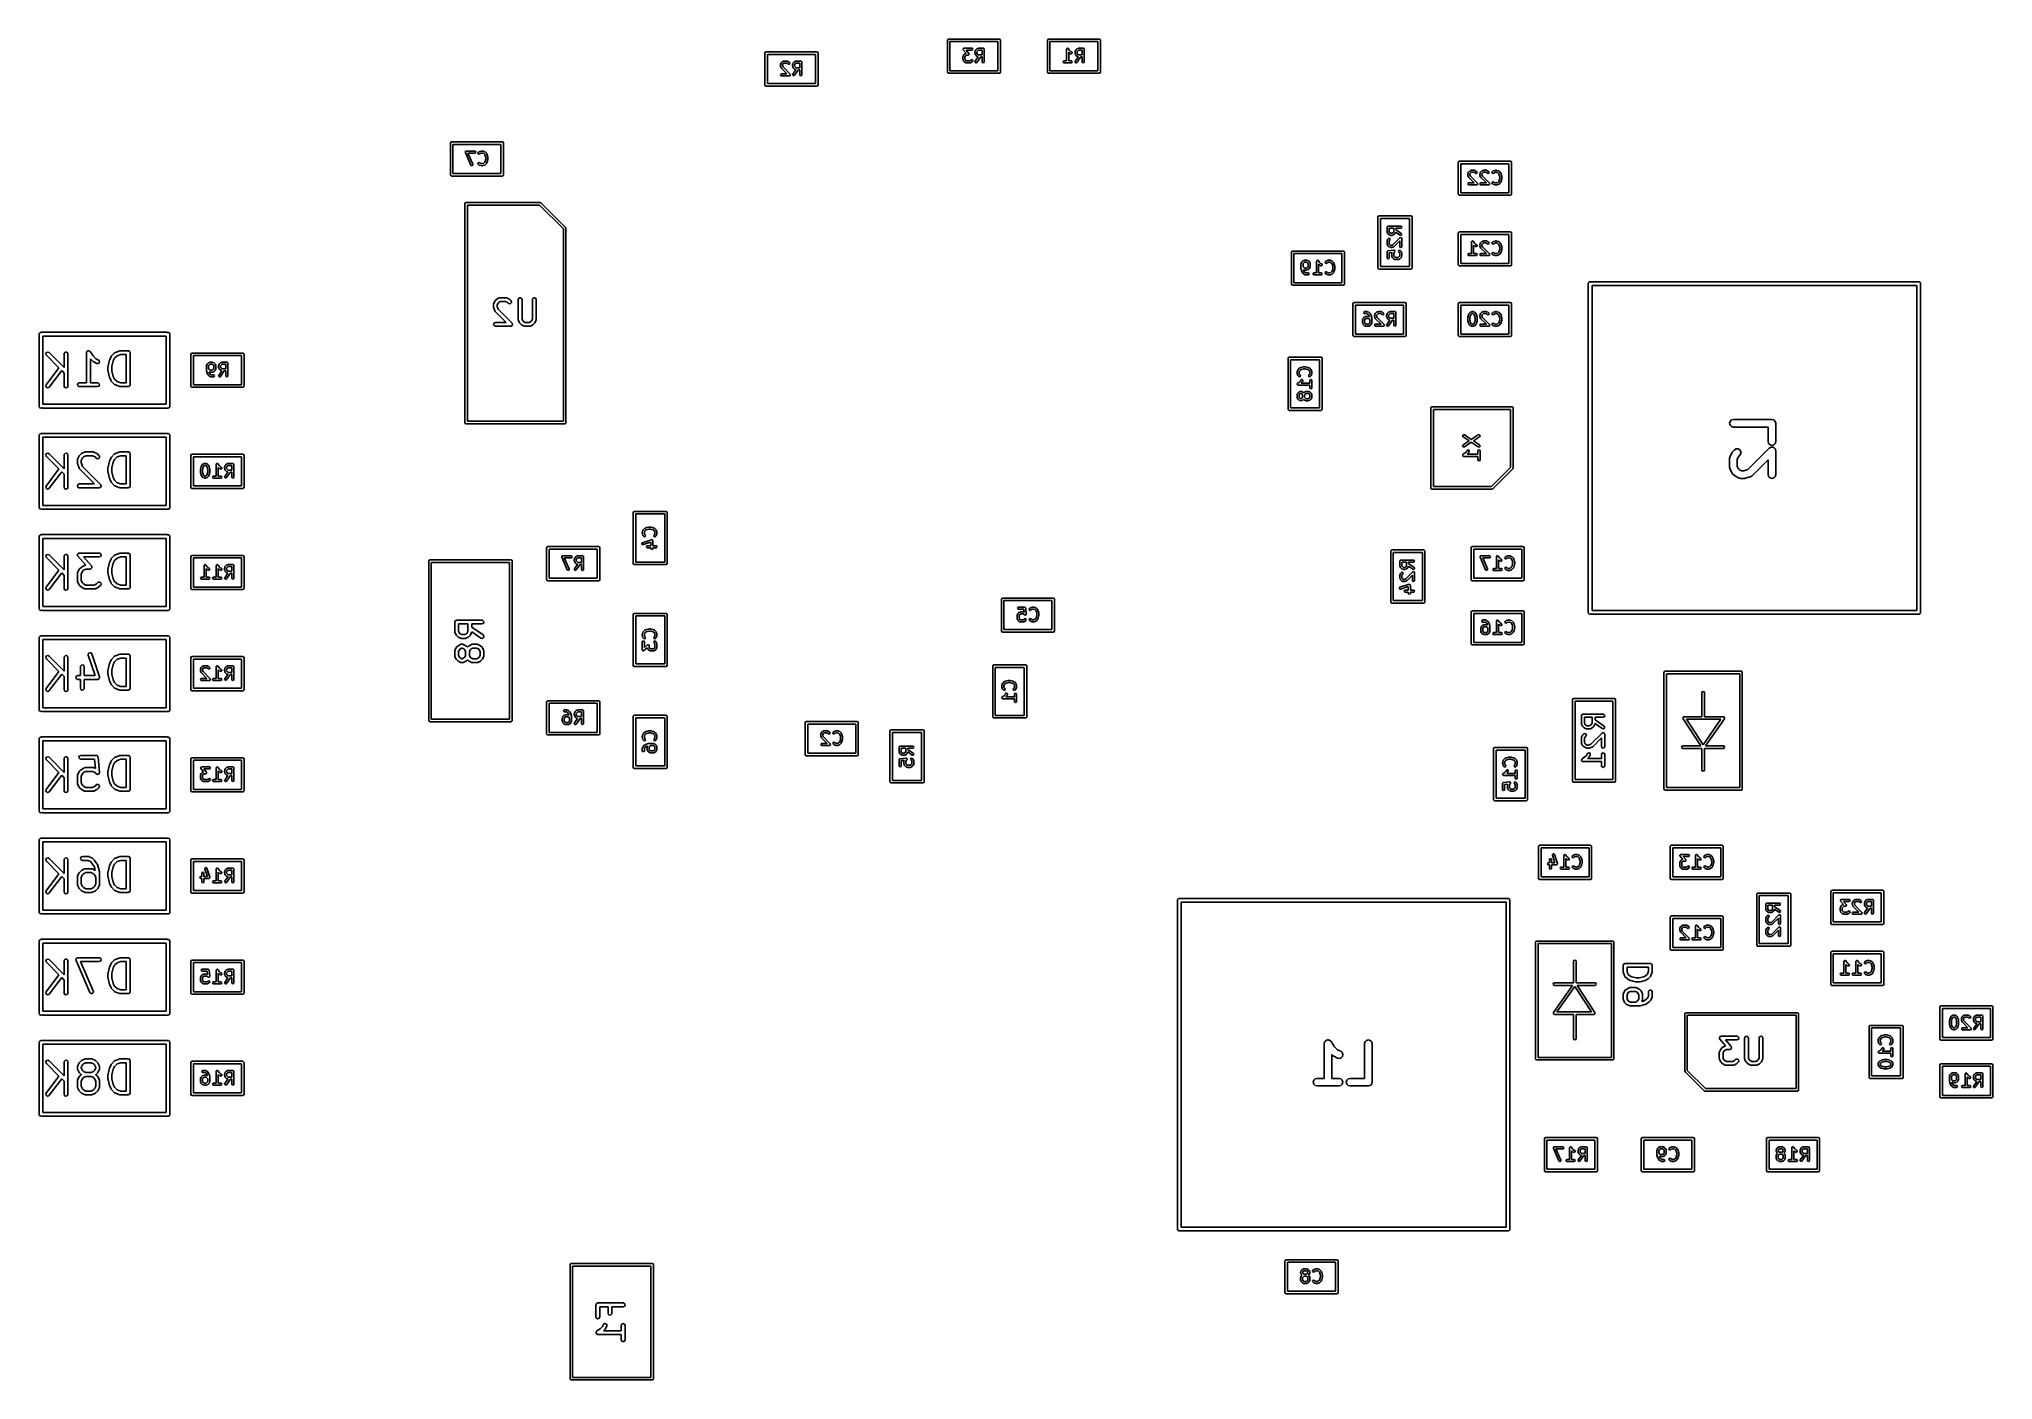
# Model space of a CAD drawing. Extents: x 0.05 to 3.09, y 0.38 to 2.47.
import ezdxf

# ---------------------------------------------------------------- set-up
doc = ezdxf.new("R2010")
doc.units = 0
doc.header["$MEASUREMENT"] = 0
doc.layers.add('BLACK', color=7, linetype='CONTINUOUS')

msp = doc.modelspace()

# ---------------------------------------------------------------- linework, layer by layer
at = {"layer": 'BLACK', "linetype": 'CONTINUOUS'}
for p, q in [((1.46274, 2.46461), (1.46331, 2.466)), ((1.46331, 2.466), (1.4647, 2.46657)), ((1.4647, 2.46657), (1.54344, 2.46657)), ((1.54344, 2.46657), (1.54484, 2.466)), ((1.54484, 2.466), (1.54541, 2.46461)), ((1.61866, 2.46461), (1.61924, 2.466)), ((1.61924, 2.466), (1.62063, 2.46657)), ((1.62063, 2.46657), (1.69937, 2.46657)), ((1.69937, 2.46657), (1.70076, 2.466)), ((1.70076, 2.466), (1.70134, 2.46461)), ((1.17866, 2.44461), (1.17924, 2.446)), ((1.17866, 2.39539), (1.17866, 2.44461)), ((1.17924, 2.446), (1.18063, 2.44657)), ((1.18063, 2.44657), (1.25937, 2.44657)), ((1.1826, 2.44264), (1.1826, 2.39736)), ((1.2574, 2.44264), (1.1826, 2.44264)), ((1.2574, 2.39736), (1.2574, 2.44264)), ((1.25937, 2.44657), (1.26076, 2.446)), ((1.26076, 2.446), (1.26134, 2.44461)), ((1.26134, 2.44461), (1.26134, 2.39539)), ((1.46274, 2.41539), (1.46274, 2.46461)), ((1.46667, 2.46264), (1.46667, 2.41736)), ((1.54148, 2.46264), (1.46667, 2.46264)), ((1.48703, 2.45078), (1.48705, 2.45083)), ((1.48725, 2.45027), (1.48703, 2.45078)), ((1.48703, 2.43953), (1.48717, 2.43987)), ((1.48703, 2.43484), (1.48703, 2.43953)), ((1.48717, 2.43451), (1.48703, 2.43484)), ((1.48704, 2.45088), (1.48728, 2.45138)), ((1.48705, 2.45083), (1.48704, 2.45088)), ((1.48717, 2.43987), (1.4872, 2.44024)), ((1.4872, 2.44024), (1.48814, 2.44211)), ((1.48742, 2.44974), (1.48725, 2.45027)), ((1.48728, 2.45138), (1.48749, 2.45189)), ((1.49183, 2.4447), (1.48742, 2.44974)), ((1.48749, 2.45189), (1.48755, 2.45191)), ((1.48755, 2.45191), (1.48757, 2.45197)), ((1.48757, 2.45197), (1.4881, 2.45214)), ((1.4881, 2.45214), (1.48861, 2.45235)), ((1.48814, 2.44211), (1.48833, 2.44228)), ((1.48833, 2.44228), (1.48843, 2.44252)), ((1.48843, 2.44252), (1.48937, 2.44346)), ((1.48861, 2.45235), (1.50079, 2.45235)), ((1.48937, 2.44346), (1.48961, 2.44356)), ((1.48961, 2.44356), (1.48978, 2.44375)), ((1.48978, 2.44375), (1.49165, 2.44469)), ((1.49084, 2.44047), (1.49018, 2.43916)), ((1.49018, 2.43916), (1.49018, 2.43522)), ((1.49018, 2.43522), (1.49084, 2.4339)), ((1.49142, 2.44105), (1.49084, 2.44047)), ((1.49273, 2.44171), (1.49142, 2.44105)), ((1.49165, 2.44469), (1.49183, 2.4447)), ((1.50079, 2.44921), (1.49208, 2.44921)), ((1.49208, 2.44921), (1.49635, 2.44432)), ((1.49517, 2.44171), (1.49273, 2.44171)), ((1.49568, 2.44192), (1.49517, 2.44171)), ((1.49621, 2.4421), (1.49568, 2.44192)), ((1.49623, 2.44215), (1.49621, 2.4421)), ((1.49628, 2.44217), (1.49623, 2.44215)), ((1.4965, 2.44268), (1.49628, 2.44217)), ((1.49635, 2.44432), (1.49653, 2.44379)), ((1.49674, 2.44318), (1.4965, 2.44268)), ((1.49653, 2.44379), (1.49674, 2.44328)), ((1.49674, 2.44328), (1.49672, 2.44323)), ((1.49672, 2.44323), (1.49674, 2.44318)), ((1.50079, 2.45235), (1.50191, 2.45189)), ((1.50191, 2.44967), (1.50079, 2.44921)), ((1.50191, 2.45189), (1.50237, 2.45078)), ((1.50237, 2.45078), (1.50191, 2.44967)), ((1.50578, 2.44703), (1.50592, 2.44737)), ((1.50578, 2.44422), (1.50578, 2.44703)), ((1.50592, 2.44388), (1.50578, 2.44422)), ((1.50592, 2.44737), (1.50595, 2.44773)), ((1.50595, 2.44351), (1.50592, 2.44388)), ((1.50595, 2.44773), (1.50688, 2.44961)), ((1.50688, 2.44164), (1.50595, 2.44351)), ((1.50607, 2.432), (1.51094, 2.43896)), ((1.50688, 2.44961), (1.50708, 2.44978)), ((1.50708, 2.44147), (1.50688, 2.44164)), ((1.50708, 2.44978), (1.50718, 2.45002)), ((1.50718, 2.44123), (1.50708, 2.44147)), ((1.50718, 2.45002), (1.50812, 2.45096)), ((1.50812, 2.44029), (1.50718, 2.44123)), ((1.50812, 2.45096), (1.50836, 2.45106)), ((1.50836, 2.44019), (1.50812, 2.44029)), ((1.50836, 2.45106), (1.50853, 2.45125)), ((1.50853, 2.44), (1.50836, 2.44019)), ((1.50853, 2.45125), (1.5104, 2.45219)), ((1.5104, 2.43906), (1.50853, 2.44)), ((1.51474, 2.43889), (1.50865, 2.43019)), ((1.50959, 2.44797), (1.50893, 2.44666)), ((1.50893, 2.44666), (1.50893, 2.44459)), ((1.50893, 2.44459), (1.50959, 2.44328)), ((1.51016, 2.44855), (1.50959, 2.44797)), ((1.50959, 2.44328), (1.51016, 2.4427)), ((1.51148, 2.44921), (1.51016, 2.44855)), ((1.51016, 2.4427), (1.51148, 2.44204)), ((1.5104, 2.45219), (1.51077, 2.45221)), ((1.51077, 2.43903), (1.5104, 2.43906)), ((1.51077, 2.45221), (1.51111, 2.45235)), ((1.51094, 2.43896), (1.51077, 2.43903)), ((1.51111, 2.45235), (1.5186, 2.45235)), ((1.51703, 2.44921), (1.51148, 2.44921)), ((1.51148, 2.44204), (1.51703, 2.44204)), ((1.51703, 2.43889), (1.51474, 2.43889)), ((1.51703, 2.44204), (1.51703, 2.44921)), ((1.51703, 2.43109), (1.51703, 2.43889)), ((1.5186, 2.45235), (1.51972, 2.45189)), ((1.51972, 2.45189), (1.52018, 2.45078)), ((1.52018, 2.45078), (1.52018, 2.43109)), ((1.54148, 2.41736), (1.54148, 2.46264)), ((1.54541, 2.46461), (1.54541, 2.41539)), ((1.61866, 2.41539), (1.61866, 2.46461)), ((1.6226, 2.46264), (1.6226, 2.41736)), ((1.6974, 2.46264), (1.6226, 2.46264)), ((1.64858, 2.45078), (1.64864, 2.45093)), ((1.64858, 2.43267), (1.64858, 2.45078)), ((1.64861, 2.45109), (1.64887, 2.45147)), ((1.64864, 2.45093), (1.64861, 2.45109)), ((1.64887, 2.45147), (1.64904, 2.45189)), ((1.64904, 2.45189), (1.64919, 2.45196)), ((1.64919, 2.45196), (1.64928, 2.45209)), ((1.64928, 2.45209), (1.64973, 2.45218)), ((1.64973, 2.45218), (1.65016, 2.45235)), ((1.65016, 2.45235), (1.65031, 2.45229)), ((1.65031, 2.45229), (1.65047, 2.45232)), ((1.65047, 2.45232), (1.65085, 2.45207)), ((1.65085, 2.45207), (1.65127, 2.45189)), ((1.65127, 2.45189), (1.65133, 2.45174)), ((1.65133, 2.45174), (1.65147, 2.45165)), ((1.65147, 2.45165), (1.65326, 2.44897)), ((1.65279, 2.44498), (1.65173, 2.44604)), ((1.65173, 2.44604), (1.65173, 2.43267)), ((1.65303, 2.44488), (1.65279, 2.44498)), ((1.6532, 2.44468), (1.65303, 2.44488)), ((1.65508, 2.44375), (1.6532, 2.44468)), ((1.65326, 2.44897), (1.65484, 2.44739)), ((1.65484, 2.44739), (1.65649, 2.44656)), ((1.65628, 2.44366), (1.65508, 2.44375)), ((1.65719, 2.44445), (1.65628, 2.44366)), ((1.65649, 2.44656), (1.65728, 2.44565)), ((1.65728, 2.44565), (1.65719, 2.44445)), ((1.66171, 2.44703), (1.66185, 2.44737)), ((1.66171, 2.44422), (1.66171, 2.44703)), ((1.66185, 2.44388), (1.66171, 2.44422)), ((1.66185, 2.44737), (1.66187, 2.44773)), ((1.66187, 2.44351), (1.66185, 2.44388)), ((1.66187, 2.44773), (1.66281, 2.44961)), ((1.66281, 2.44164), (1.66187, 2.44351)), ((1.66199, 2.432), (1.66687, 2.43896)), ((1.66281, 2.44961), (1.66301, 2.44978)), ((1.66301, 2.44147), (1.66281, 2.44164)), ((1.66301, 2.44978), (1.6631, 2.45002)), ((1.6631, 2.44123), (1.66301, 2.44147)), ((1.6631, 2.45002), (1.66404, 2.45096)), ((1.66404, 2.44029), (1.6631, 2.44123)), ((1.66404, 2.45096), (1.66428, 2.45106)), ((1.66428, 2.44019), (1.66404, 2.44029)), ((1.66428, 2.45106), (1.66445, 2.45125)), ((1.66445, 2.44), (1.66428, 2.44019)), ((1.66445, 2.45125), (1.66633, 2.45219)), ((1.66633, 2.43906), (1.66445, 2.44)), ((1.67066, 2.43889), (1.66457, 2.43019)), ((1.66551, 2.44797), (1.66486, 2.44666)), ((1.66486, 2.44666), (1.66486, 2.44459)), ((1.66486, 2.44459), (1.66551, 2.44328)), ((1.66609, 2.44855), (1.66551, 2.44797)), ((1.66551, 2.44328), (1.66609, 2.4427)), ((1.6674, 2.44921), (1.66609, 2.44855)), ((1.66609, 2.4427), (1.6674, 2.44204)), ((1.66633, 2.45219), (1.66669, 2.45221)), ((1.66669, 2.43903), (1.66633, 2.43906)), ((1.66669, 2.45221), (1.66703, 2.45235)), ((1.66687, 2.43896), (1.66669, 2.43903)), ((1.66703, 2.45235), (1.67453, 2.45235)), ((1.67295, 2.44921), (1.6674, 2.44921)), ((1.6674, 2.44204), (1.67295, 2.44204)), ((1.67295, 2.43889), (1.67066, 2.43889)), ((1.67295, 2.44204), (1.67295, 2.44921)), ((1.67295, 2.43109), (1.67295, 2.43889)), ((1.67453, 2.45235), (1.67564, 2.45189)), ((1.67564, 2.45189), (1.6761, 2.45078)), ((1.6761, 2.45078), (1.6761, 2.43109)), ((1.6974, 2.41736), (1.6974, 2.46264)), ((1.70134, 2.46461), (1.70134, 2.41539)), ((1.20296, 2.42703), (1.2031, 2.42737)), ((1.20296, 2.42516), (1.20296, 2.42703)), ((1.20306, 2.42492), (1.20296, 2.42516)), ((1.20296, 2.41109), (1.20342, 2.41221)), ((1.20342, 2.40998), (1.20296, 2.41109)), ((1.20304, 2.42466), (1.20306, 2.42492)), ((1.20398, 2.42185), (1.20304, 2.42466)), ((1.2031, 2.42737), (1.20312, 2.42773)), ((1.20312, 2.42773), (1.20406, 2.42961)), ((1.20342, 2.41221), (1.20453, 2.41267)), ((1.20453, 2.40952), (1.20342, 2.40998)), ((1.20422, 2.42157), (1.20398, 2.42185)), ((1.20406, 2.42961), (1.20426, 2.42978)), ((1.20436, 2.42123), (1.20422, 2.42157)), ((1.20426, 2.42978), (1.20436, 2.43002)), ((1.20436, 2.43002), (1.20529, 2.43096)), ((1.21292, 2.41267), (1.20436, 2.42123)), ((1.20453, 2.41267), (1.21292, 2.41267)), ((1.21672, 2.40952), (1.20453, 2.40952)), ((1.20529, 2.43096), (1.20553, 2.43106)), ((1.20553, 2.43106), (1.2057, 2.43125)), ((1.2057, 2.43125), (1.20758, 2.43219)), ((1.20676, 2.42797), (1.20611, 2.42666)), ((1.20611, 2.42666), (1.20611, 2.42541)), ((1.20611, 2.42541), (1.20685, 2.42319)), ((1.20734, 2.42855), (1.20676, 2.42797)), ((1.20685, 2.42319), (1.21783, 2.41221)), ((1.20865, 2.42921), (1.20734, 2.42855)), ((1.20758, 2.43219), (1.20794, 2.43221)), ((1.20794, 2.43221), (1.20828, 2.43235)), ((1.20828, 2.43235), (1.21297, 2.43235)), ((1.2126, 2.42921), (1.20865, 2.42921)), ((1.21391, 2.42855), (1.2126, 2.42921)), ((1.21297, 2.43235), (1.21331, 2.43221)), ((1.21331, 2.43221), (1.21367, 2.43219)), ((1.21367, 2.43219), (1.21555, 2.43125)), ((1.21467, 2.42779), (1.21391, 2.42855)), ((1.21578, 2.42733), (1.21467, 2.42779)), ((1.21555, 2.43125), (1.21572, 2.43106)), ((1.21572, 2.43106), (1.21596, 2.43096)), ((1.2169, 2.42779), (1.21578, 2.42733)), ((1.21596, 2.43096), (1.2169, 2.43002)), ((1.21783, 2.40998), (1.21672, 2.40952)), ((1.2169, 2.43002), (1.21736, 2.42891)), ((1.21736, 2.42891), (1.2169, 2.42779)), ((1.21783, 2.41221), (1.21829, 2.41109)), ((1.21829, 2.41109), (1.21783, 2.40998)), ((1.22171, 2.42703), (1.22185, 2.42737)), ((1.22171, 2.42422), (1.22171, 2.42703)), ((1.22185, 2.42388), (1.22171, 2.42422)), ((1.22173, 2.41082), (1.22199, 2.412)), ((1.22238, 2.4098), (1.22173, 2.41082)), ((1.22185, 2.42737), (1.22187, 2.42773)), ((1.22187, 2.42351), (1.22185, 2.42388)), ((1.22187, 2.42773), (1.22281, 2.42961)), ((1.22281, 2.42164), (1.22187, 2.42351)), ((1.22199, 2.412), (1.22687, 2.41896)), ((1.22355, 2.40954), (1.22238, 2.4098)), ((1.22281, 2.42961), (1.22301, 2.42978)), ((1.22301, 2.42147), (1.22281, 2.42164)), ((1.22301, 2.42978), (1.2231, 2.43002)), ((1.2231, 2.42123), (1.22301, 2.42147)), ((1.2231, 2.43002), (1.22404, 2.43096)), ((1.22404, 2.42029), (1.2231, 2.42123)), ((1.22457, 2.41019), (1.22355, 2.40954)), ((1.22404, 2.43096), (1.22428, 2.43106)), ((1.22428, 2.42019), (1.22404, 2.42029)), ((1.22428, 2.43106), (1.22445, 2.43125)), ((1.22445, 2.42), (1.22428, 2.42019)), ((1.22445, 2.43125), (1.22633, 2.43219)), ((1.22633, 2.41906), (1.22445, 2.42)), ((1.23066, 2.41889), (1.22457, 2.41019)), ((1.22551, 2.42797), (1.22486, 2.42666)), ((1.22486, 2.42666), (1.22486, 2.42459)), ((1.22486, 2.42459), (1.22551, 2.42328)), ((1.22609, 2.42855), (1.22551, 2.42797)), ((1.22551, 2.42328), (1.22609, 2.4227)), ((1.2274, 2.42921), (1.22609, 2.42855)), ((1.22609, 2.4227), (1.2274, 2.42204)), ((1.22633, 2.43219), (1.22669, 2.43221)), ((1.22669, 2.41903), (1.22633, 2.41906)), ((1.22669, 2.43221), (1.22703, 2.43235)), ((1.22687, 2.41896), (1.22669, 2.41903)), ((1.22703, 2.43235), (1.23453, 2.43235)), ((1.23295, 2.42921), (1.2274, 2.42921)), ((1.2274, 2.42204), (1.23295, 2.42204)), ((1.23295, 2.41889), (1.23066, 2.41889)), ((1.23295, 2.42204), (1.23295, 2.42921)), ((1.23295, 2.41109), (1.23295, 2.41889)), ((1.23342, 2.40998), (1.23295, 2.41109)), ((1.23453, 2.40952), (1.23342, 2.40998)), ((1.23453, 2.43235), (1.23564, 2.43189)), ((1.23564, 2.40998), (1.23453, 2.40952)), ((1.23564, 2.43189), (1.2361, 2.43078)), ((1.2361, 2.41109), (1.23564, 2.40998)), ((1.2361, 2.43078), (1.2361, 2.41109)), ((1.46331, 2.414), (1.46274, 2.41539)), ((1.4647, 2.41343), (1.46331, 2.414)), ((1.54344, 2.41343), (1.4647, 2.41343)), ((1.46667, 2.41736), (1.54148, 2.41736)), ((1.4872, 2.43414), (1.48717, 2.43451)), ((1.48814, 2.43227), (1.4872, 2.43414)), ((1.48833, 2.4321), (1.48814, 2.43227)), ((1.48843, 2.43186), (1.48833, 2.4321)), ((1.48937, 2.43092), (1.48843, 2.43186)), ((1.48961, 2.43082), (1.48937, 2.43092)), ((1.48978, 2.43062), (1.48961, 2.43082)), ((1.49165, 2.42969), (1.48978, 2.43062)), ((1.49084, 2.4339), (1.49142, 2.43333)), ((1.49142, 2.43333), (1.49273, 2.43267)), ((1.49202, 2.42966), (1.49165, 2.42969)), ((1.49236, 2.42952), (1.49202, 2.42966)), ((1.49798, 2.42952), (1.49236, 2.42952)), ((1.49273, 2.43267), (1.49761, 2.43267)), ((1.49761, 2.43267), (1.49892, 2.43333)), ((1.49832, 2.42966), (1.49798, 2.42952)), ((1.49869, 2.42969), (1.49832, 2.42966)), ((1.50056, 2.43062), (1.49869, 2.42969)), ((1.49892, 2.43333), (1.49968, 2.43408)), ((1.49968, 2.43408), (1.50079, 2.43454)), ((1.50073, 2.43082), (1.50056, 2.43062)), ((1.50097, 2.43092), (1.50073, 2.43082)), ((1.50079, 2.43454), (1.50191, 2.43408)), ((1.50191, 2.43186), (1.50097, 2.43092)), ((1.50191, 2.43408), (1.50237, 2.43297)), ((1.50237, 2.43297), (1.50191, 2.43186)), ((1.5058, 2.43082), (1.50607, 2.432)), ((1.50645, 2.4298), (1.5058, 2.43082)), ((1.50763, 2.42954), (1.50645, 2.4298)), ((1.50865, 2.43019), (1.50763, 2.42954)), ((1.51749, 2.42998), (1.51703, 2.43109)), ((1.5186, 2.42952), (1.51749, 2.42998)), ((1.51972, 2.42998), (1.5186, 2.42952)), ((1.52018, 2.43109), (1.51972, 2.42998)), ((1.54484, 2.414), (1.54344, 2.41343)), ((1.54541, 2.41539), (1.54484, 2.414)), ((1.61924, 2.414), (1.61866, 2.41539)), ((1.62063, 2.41343), (1.61924, 2.414)), ((1.69937, 2.41343), (1.62063, 2.41343)), ((1.6226, 2.41736), (1.6974, 2.41736)), ((1.64296, 2.43109), (1.64342, 2.43221)), ((1.64342, 2.42998), (1.64296, 2.43109)), ((1.64342, 2.43221), (1.64453, 2.43267)), ((1.64453, 2.42952), (1.64342, 2.42998)), ((1.64453, 2.43267), (1.64858, 2.43267)), ((1.65578, 2.42952), (1.64453, 2.42952)), ((1.65173, 2.43267), (1.65578, 2.43267)), ((1.65578, 2.43267), (1.6569, 2.43221)), ((1.6569, 2.42998), (1.65578, 2.42952)), ((1.6569, 2.43221), (1.65736, 2.43109)), ((1.65736, 2.43109), (1.6569, 2.42998)), ((1.66173, 2.43082), (1.66199, 2.432)), ((1.66238, 2.4298), (1.66173, 2.43082)), ((1.66355, 2.42954), (1.66238, 2.4298)), ((1.66457, 2.43019), (1.66355, 2.42954)), ((1.67342, 2.42998), (1.67295, 2.43109)), ((1.67453, 2.42952), (1.67342, 2.42998)), ((1.67564, 2.42998), (1.67453, 2.42952)), ((1.6761, 2.43109), (1.67564, 2.42998)), ((1.70076, 2.414), (1.69937, 2.41343)), ((1.70134, 2.41539), (1.70076, 2.414)), ((1.17924, 2.394), (1.17866, 2.39539)), ((1.18063, 2.39343), (1.17924, 2.394)), ((1.25937, 2.39343), (1.18063, 2.39343)), ((1.1826, 2.39736), (1.2574, 2.39736)), ((1.26076, 2.394), (1.25937, 2.39343)), ((1.26134, 2.39539), (1.26076, 2.394)), ((0.688661, 2.30461), (0.689238, 2.306)), ((0.688661, 2.25539), (0.688661, 2.30461)), ((0.689238, 2.306), (0.69063, 2.30657)), ((0.69063, 2.30657), (0.76937, 2.30657)), ((0.692598, 2.30264), (0.692598, 2.25736)), ((0.767402, 2.30264), (0.692598, 2.30264)), ((0.712021, 2.29078), (0.712137, 2.29106)), ((0.712144, 2.29048), (0.712021, 2.29078)), ((0.712134, 2.29136), (0.712359, 2.2916)), ((0.712137, 2.29106), (0.712134, 2.29136)), ((0.712148, 2.29016), (0.712144, 2.29048)), ((0.720585, 2.27047), (0.712148, 2.29016)), ((0.712359, 2.2916), (0.712482, 2.29189)), ((0.712482, 2.29189), (0.712763, 2.29201)), ((0.712763, 2.29201), (0.712975, 2.29223)), ((0.712975, 2.29223), (0.713298, 2.29223)), ((0.713298, 2.29223), (0.713596, 2.29235)), ((0.713596, 2.29235), (0.726719, 2.29235)), ((0.726719, 2.28921), (0.715984, 2.28921)), ((0.715984, 2.28921), (0.72348, 2.27172)), ((0.726719, 2.29235), (0.727833, 2.29189)), ((0.727833, 2.28967), (0.726719, 2.28921)), ((0.727833, 2.29189), (0.728294, 2.29078)), ((0.728294, 2.29078), (0.727833, 2.28967)), ((0.731706, 2.28891), (0.732167, 2.29002)), ((0.732167, 2.28779), (0.731706, 2.28891)), ((0.732167, 2.29002), (0.733105, 2.29096)), ((0.733281, 2.28733), (0.732167, 2.28779)), ((0.733105, 2.29096), (0.733443, 2.2911)), ((0.734394, 2.28779), (0.733281, 2.28733)), ((0.733443, 2.2911), (0.73372, 2.29134)), ((0.73372, 2.29134), (0.736532, 2.29227)), ((0.735069, 2.28847), (0.734394, 2.28779)), ((0.737286, 2.28921), (0.735069, 2.28847)), ((0.736532, 2.29227), (0.736791, 2.29226)), ((0.736791, 2.29226), (0.73703, 2.29235)), ((0.73703, 2.29235), (0.738905, 2.29235)), ((0.73865, 2.28921), (0.737286, 2.28921)), ((0.740867, 2.28847), (0.73865, 2.28921)), ((0.738905, 2.29235), (0.739145, 2.29226)), ((0.739145, 2.29226), (0.739403, 2.29227)), ((0.739403, 2.29227), (0.742215, 2.29134)), ((0.742298, 2.28703), (0.740867, 2.28847)), ((0.742215, 2.29134), (0.742492, 2.2911)), ((0.743044, 2.28554), (0.742298, 2.28703)), ((0.742492, 2.2911), (0.742831, 2.29096)), ((0.742831, 2.29096), (0.744706, 2.28908)), ((0.743892, 2.28215), (0.743044, 2.28554)), ((0.744706, 2.28908), (0.744805, 2.28884)), ((0.744805, 2.28884), (0.745001, 2.28867)), ((0.745001, 2.28867), (0.745938, 2.2868)), ((0.745938, 2.2868), (0.745951, 2.28662)), ((0.745951, 2.28662), (0.746057, 2.28647)), ((0.746057, 2.28647), (0.746995, 2.28273)), ((0.746995, 2.28273), (0.746965, 2.28253)), ((0.746965, 2.28253), (0.747042, 2.28234)), ((0.767402, 2.25736), (0.767402, 2.30264)), ((0.76937, 2.30657), (0.770762, 2.306)), ((0.770762, 2.306), (0.771339, 2.30461)), ((0.771339, 2.30461), (0.771339, 2.25539)), ((0.689238, 2.254), (0.688661, 2.25539)), ((0.69063, 2.25343), (0.689238, 2.254)), ((0.76937, 2.25343), (0.69063, 2.25343)), ((0.692598, 2.25736), (0.767402, 2.25736)), ((0.721447, 2.26963), (0.720585, 2.27047)), ((0.722653, 2.26965), (0.721447, 2.26963)), ((0.723494, 2.27051), (0.722653, 2.26965)), ((0.72348, 2.27172), (0.723494, 2.27051)), ((0.731706, 2.27297), (0.732167, 2.27408)), ((0.732167, 2.27186), (0.731706, 2.27297)), ((0.732167, 2.27408), (0.733281, 2.27454)), ((0.733105, 2.27092), (0.732167, 2.27186)), ((0.733443, 2.27078), (0.733105, 2.27092)), ((0.733281, 2.27454), (0.734394, 2.27408)), ((0.73372, 2.27054), (0.733443, 2.27078)), ((0.736532, 2.2696), (0.73372, 2.27054)), ((0.734394, 2.27408), (0.735069, 2.27341)), ((0.735069, 2.27341), (0.737286, 2.27267)), ((0.736791, 2.26962), (0.736532, 2.2696)), ((0.73703, 2.26952), (0.736791, 2.26962)), ((0.738905, 2.26952), (0.73703, 2.26952)), ((0.737286, 2.27267), (0.73865, 2.27267)), ((0.73865, 2.27267), (0.740867, 2.27341)), ((0.739145, 2.26962), (0.738905, 2.26952)), ((0.739403, 2.2696), (0.739145, 2.26962)), ((0.742215, 2.27054), (0.739403, 2.2696)), ((0.740867, 2.27341), (0.742298, 2.27484)), ((0.742492, 2.27078), (0.742215, 2.27054)), ((0.742298, 2.27484), (0.743044, 2.27633)), ((0.742831, 2.27092), (0.742492, 2.27078)), ((0.744706, 2.27279), (0.742831, 2.27092)), ((0.743044, 2.27633), (0.743892, 2.27973)), ((0.743892, 2.27973), (0.743892, 2.28215)), ((0.744805, 2.27303), (0.744706, 2.27279)), ((0.745001, 2.2732), (0.744805, 2.27303)), ((0.745938, 2.27508), (0.745001, 2.2732)), ((0.745951, 2.27526), (0.745938, 2.27508)), ((0.746057, 2.2754), (0.745951, 2.27526)), ((0.746995, 2.27915), (0.746057, 2.2754)), ((0.747042, 2.27953), (0.746965, 2.27935)), ((0.746965, 2.27935), (0.746995, 2.27915)), ((0.747042, 2.28234), (0.747042, 2.27953)), ((0.770762, 2.254), (0.76937, 2.25343)), ((0.771339, 2.25539), (0.770762, 2.254)), ((2.25866, 2.27461), (2.25924, 2.276)), ((2.25866, 2.22539), (2.25866, 2.27461)), ((2.25924, 2.276), (2.26063, 2.27657)), ((2.26063, 2.27657), (2.33937, 2.27657)), ((2.2626, 2.27264), (2.2626, 2.22736)), ((2.3374, 2.27264), (2.2626, 2.27264)), ((2.27358, 2.25703), (2.27372, 2.25737)), ((2.27358, 2.25516), (2.27358, 2.25703)), ((2.27368, 2.25492), (2.27358, 2.25516)), ((2.27367, 2.25466), (2.27368, 2.25492)), ((2.2746, 2.25185), (2.27367, 2.25466)), ((2.27372, 2.25737), (2.27375, 2.25773)), ((2.27375, 2.25773), (2.27469, 2.25961)), ((2.27469, 2.25961), (2.27488, 2.25978)), ((2.27488, 2.25978), (2.27498, 2.26002)), ((2.27498, 2.26002), (2.27592, 2.26096)), ((2.27592, 2.26096), (2.27616, 2.26106)), ((2.27616, 2.26106), (2.27633, 2.26125)), ((2.27633, 2.26125), (2.2782, 2.26219)), ((2.27739, 2.25797), (2.27673, 2.25666)), ((2.27673, 2.25666), (2.27673, 2.25541)), ((2.27673, 2.25541), (2.27747, 2.25319)), ((2.27797, 2.25855), (2.27739, 2.25797)), ((2.27747, 2.25319), (2.28846, 2.24221)), ((2.27928, 2.25921), (2.27797, 2.25855)), ((2.2782, 2.26219), (2.27857, 2.26221)), ((2.27857, 2.26221), (2.27891, 2.26235)), ((2.27891, 2.26235), (2.2836, 2.26235)), ((2.28322, 2.25921), (2.27928, 2.25921)), ((2.28454, 2.25855), (2.28322, 2.25921)), ((2.2836, 2.26235), (2.28393, 2.26221)), ((2.28393, 2.26221), (2.2843, 2.26219)), ((2.2843, 2.26219), (2.28617, 2.26125)), ((2.28529, 2.25779), (2.28454, 2.25855)), ((2.28641, 2.25733), (2.28529, 2.25779)), ((2.28617, 2.26125), (2.28634, 2.26106)), ((2.28634, 2.26106), (2.28658, 2.26096)), ((2.28752, 2.25779), (2.28641, 2.25733)), ((2.28658, 2.26096), (2.28752, 2.26002)), ((2.28752, 2.26002), (2.28798, 2.25891)), ((2.28798, 2.25891), (2.28752, 2.25779)), ((2.29233, 2.25703), (2.29247, 2.25737)), ((2.29233, 2.25516), (2.29233, 2.25703)), ((2.29243, 2.25492), (2.29233, 2.25516)), ((2.29241, 2.25466), (2.29243, 2.25492)), ((2.29335, 2.25185), (2.29241, 2.25466)), ((2.29247, 2.25737), (2.2925, 2.25773)), ((2.2925, 2.25773), (2.29344, 2.25961)), ((2.29344, 2.25961), (2.29363, 2.25978)), ((2.29363, 2.25978), (2.29373, 2.26002)), ((2.29373, 2.26002), (2.29467, 2.26096)), ((2.29467, 2.26096), (2.29491, 2.26106)), ((2.29491, 2.26106), (2.29508, 2.26125)), ((2.29508, 2.26125), (2.29695, 2.26219)), ((2.29614, 2.25797), (2.29548, 2.25666)), ((2.29548, 2.25666), (2.29548, 2.25541)), ((2.29548, 2.25541), (2.29622, 2.25319)), ((2.29671, 2.25855), (2.29614, 2.25797)), ((2.29622, 2.25319), (2.30721, 2.24221)), ((2.29803, 2.25921), (2.29671, 2.25855)), ((2.29695, 2.26219), (2.29732, 2.26221)), ((2.29732, 2.26221), (2.29766, 2.26235)), ((2.29766, 2.26235), (2.30234, 2.26235)), ((2.30197, 2.25921), (2.29803, 2.25921)), ((2.30329, 2.25855), (2.30197, 2.25921)), ((2.30234, 2.26235), (2.30268, 2.26221)), ((2.30268, 2.26221), (2.30305, 2.26219)), ((2.30305, 2.26219), (2.30492, 2.26125)), ((2.30404, 2.25779), (2.30329, 2.25855)), ((2.30516, 2.25733), (2.30404, 2.25779)), ((2.30492, 2.26125), (2.30509, 2.26106)), ((2.30509, 2.26106), (2.30533, 2.26096)), ((2.30627, 2.25779), (2.30516, 2.25733)), ((2.30533, 2.26096), (2.30627, 2.26002)), ((2.30627, 2.26002), (2.30673, 2.25891)), ((2.30673, 2.25891), (2.30627, 2.25779)), ((2.31108, 2.25891), (2.31154, 2.26002)), ((2.31154, 2.25779), (2.31108, 2.25891)), ((2.31154, 2.26002), (2.31248, 2.26096)), ((2.31265, 2.25733), (2.31154, 2.25779)), ((2.31248, 2.26096), (2.31282, 2.2611)), ((2.31377, 2.25779), (2.31265, 2.25733)), ((2.31282, 2.2611), (2.31309, 2.26134)), ((2.31309, 2.26134), (2.31591, 2.26227)), ((2.31444, 2.25847), (2.31377, 2.25779)), ((2.31666, 2.25921), (2.31444, 2.25847)), ((2.31591, 2.26227), (2.31616, 2.26226)), ((2.31616, 2.26226), (2.3164, 2.26235)), ((2.3164, 2.26235), (2.31828, 2.26235)), ((2.31802, 2.25921), (2.31666, 2.25921)), ((2.32024, 2.25847), (2.31802, 2.25921)), ((2.31828, 2.26235), (2.31852, 2.26226)), ((2.31852, 2.26226), (2.31878, 2.26227)), ((2.31878, 2.26227), (2.32159, 2.26134)), ((2.32167, 2.25703), (2.32024, 2.25847)), ((2.32159, 2.26134), (2.32187, 2.2611)), ((2.32242, 2.25554), (2.32167, 2.25703)), ((2.32187, 2.2611), (2.3222, 2.26096)), ((2.3222, 2.26096), (2.32408, 2.25908)), ((2.32327, 2.25215), (2.32242, 2.25554)), ((2.32327, 2.24973), (2.32327, 2.25215)), ((2.32408, 2.25908), (2.32418, 2.25884)), ((2.32418, 2.25884), (2.32437, 2.25867)), ((2.32437, 2.25867), (2.32531, 2.2568)), ((2.32531, 2.2568), (2.32532, 2.25662)), ((2.32532, 2.25662), (2.32543, 2.25647)), ((2.32543, 2.25647), (2.32637, 2.25273)), ((2.32637, 2.25273), (2.32634, 2.25253)), ((2.32634, 2.25253), (2.32642, 2.25234)), ((2.32642, 2.25234), (2.32642, 2.24953)), ((2.3374, 2.22736), (2.3374, 2.27264)), ((2.33937, 2.27657), (2.34076, 2.276)), ((2.34076, 2.276), (2.34134, 2.27461)), ((2.34134, 2.27461), (2.34134, 2.22539)), ((2.25924, 2.224), (2.25866, 2.22539)), ((2.26063, 2.22343), (2.25924, 2.224)), ((2.33937, 2.22343), (2.26063, 2.22343)), ((2.2626, 2.22736), (2.3374, 2.22736)), ((2.27358, 2.24109), (2.27405, 2.24221)), ((2.27405, 2.23998), (2.27358, 2.24109)), ((2.27405, 2.24221), (2.27516, 2.24267)), ((2.27516, 2.23952), (2.27405, 2.23998)), ((2.27484, 2.25157), (2.2746, 2.25185)), ((2.27498, 2.25123), (2.27484, 2.25157)), ((2.28354, 2.24267), (2.27498, 2.25123)), ((2.27516, 2.24267), (2.28354, 2.24267)), ((2.28735, 2.23952), (2.27516, 2.23952)), ((2.28846, 2.23998), (2.28735, 2.23952)), ((2.28846, 2.24221), (2.28892, 2.24109)), ((2.28892, 2.24109), (2.28846, 2.23998)), ((2.29233, 2.24109), (2.29279, 2.24221)), ((2.29279, 2.23998), (2.29233, 2.24109)), ((2.29279, 2.24221), (2.29391, 2.24267)), ((2.29391, 2.23952), (2.29279, 2.23998)), ((2.29359, 2.25157), (2.29335, 2.25185)), ((2.29373, 2.25123), (2.29359, 2.25157)), ((2.30229, 2.24267), (2.29373, 2.25123)), ((2.29391, 2.24267), (2.30229, 2.24267)), ((2.30609, 2.23952), (2.29391, 2.23952)), ((2.30721, 2.23998), (2.30609, 2.23952)), ((2.30721, 2.24221), (2.30767, 2.24109)), ((2.30767, 2.24109), (2.30721, 2.23998)), ((2.31108, 2.24297), (2.31154, 2.24408)), ((2.31154, 2.24186), (2.31108, 2.24297)), ((2.31154, 2.24408), (2.31265, 2.24454)), ((2.31248, 2.24092), (2.31154, 2.24186)), ((2.31282, 2.24078), (2.31248, 2.24092)), ((2.31265, 2.24454), (2.31377, 2.24408)), ((2.31309, 2.24054), (2.31282, 2.24078)), ((2.31591, 2.2396), (2.31309, 2.24054)), ((2.31377, 2.24408), (2.31444, 2.24341)), ((2.31444, 2.24341), (2.31666, 2.24267)), ((2.31616, 2.23962), (2.31591, 2.2396)), ((2.3164, 2.23952), (2.31616, 2.23962)), ((2.31828, 2.23952), (2.3164, 2.23952)), ((2.31666, 2.24267), (2.31802, 2.24267)), ((2.31802, 2.24267), (2.32024, 2.24341)), ((2.31852, 2.23962), (2.31828, 2.23952)), ((2.31878, 2.2396), (2.31852, 2.23962)), ((2.32159, 2.24054), (2.31878, 2.2396)), ((2.32024, 2.24341), (2.32167, 2.24484)), ((2.32187, 2.24078), (2.32159, 2.24054)), ((2.32167, 2.24484), (2.32242, 2.24633)), ((2.3222, 2.24092), (2.32187, 2.24078)), ((2.32408, 2.24279), (2.3222, 2.24092)), ((2.32242, 2.24633), (2.32327, 2.24973)), ((2.32418, 2.24303), (2.32408, 2.24279)), ((2.32437, 2.2432), (2.32418, 2.24303)), ((2.32531, 2.24508), (2.32437, 2.2432)), ((2.32532, 2.24526), (2.32531, 2.24508)), ((2.32543, 2.2454), (2.32532, 2.24526)), ((2.32637, 2.24915), (2.32543, 2.2454)), ((2.32642, 2.24953), (2.32634, 2.24935)), ((2.32634, 2.24935), (2.32637, 2.24915)), ((2.34076, 2.224), (2.33937, 2.22343)), ((2.34134, 2.22539), (2.34076, 2.224)), ((0.71126, 2.21028), (0.711836, 2.21167)), ((0.71126, 1.86972), (0.71126, 2.21028)), ((0.711836, 2.21167), (0.713228, 2.21224)), ((0.713228, 2.21224), (0.828386, 2.21224)), ((0.715197, 2.20831), (0.715197, 1.87169)), ((0.82757, 2.20831), (0.715197, 2.20831)), ((0.864803, 2.17107), (0.82757, 2.20831)), ((0.828386, 2.21224), (0.829778, 2.21167)), ((0.829778, 2.21167), (0.868164, 2.17328)), ((2.134, 2.19076), (2.13539, 2.19134)), ((2.13539, 2.19134), (2.18461, 2.19134)), ((2.18461, 2.19134), (2.186, 2.19076)), ((0.864803, 1.87169), (0.864803, 2.17107)), ((0.868164, 2.17328), (0.86874, 2.17189)), ((0.86874, 2.17189), (0.86874, 1.86972)), ((2.13343, 2.18937), (2.134, 2.19076)), ((2.13343, 2.11063), (2.13343, 2.18937)), ((2.13736, 2.1874), (2.13736, 2.1126)), ((2.18264, 2.1874), (2.13736, 2.1874)), ((2.14765, 2.1739), (2.14811, 2.17502)), ((2.14765, 2.1664), (2.14765, 2.1739)), ((2.14779, 2.16607), (2.14765, 2.1664)), ((2.14781, 2.1657), (2.14779, 2.16607)), ((2.14875, 2.16383), (2.14781, 2.1657)), ((2.14811, 2.17502), (2.14922, 2.17548)), ((2.14894, 2.16366), (2.14875, 2.16383)), ((2.14904, 2.16342), (2.14894, 2.16366)), ((2.14998, 2.16248), (2.14904, 2.16342)), ((2.14922, 2.17548), (2.16891, 2.17548)), ((2.15022, 2.16238), (2.14998, 2.16248)), ((2.15039, 2.16218), (2.15022, 2.16238)), ((2.15227, 2.16125), (2.15039, 2.16218)), ((2.15079, 2.17233), (2.15079, 2.16678)), ((2.15796, 2.17233), (2.15079, 2.17233)), ((2.15079, 2.16678), (2.15145, 2.16546)), ((2.15145, 2.16546), (2.15203, 2.16489)), ((2.15203, 2.16489), (2.15334, 2.16423)), ((2.15263, 2.16122), (2.15227, 2.16125)), ((2.15297, 2.16108), (2.15263, 2.16122)), ((2.15578, 2.16108), (2.15297, 2.16108)), ((2.15334, 2.16423), (2.15541, 2.16423)), ((2.15541, 2.16423), (2.15672, 2.16489)), ((2.15612, 2.16122), (2.15578, 2.16108)), ((2.15649, 2.16125), (2.15612, 2.16122)), ((2.15836, 2.16218), (2.15649, 2.16125)), ((2.15672, 2.16489), (2.1573, 2.16546)), ((2.1573, 2.16546), (2.15796, 2.16678)), ((2.15796, 2.16678), (2.15796, 2.17233)), ((2.15853, 2.16238), (2.15836, 2.16218)), ((2.15877, 2.16248), (2.15853, 2.16238)), ((2.15971, 2.16342), (2.15877, 2.16248)), ((2.15981, 2.16366), (2.15971, 2.16342)), ((2.16, 2.16383), (2.15981, 2.16366)), ((2.16094, 2.1657), (2.16, 2.16383)), ((2.16097, 2.16607), (2.16094, 2.1657)), ((2.16104, 2.16624), (2.16097, 2.16607)), ((2.168, 2.16136), (2.16104, 2.16624)), ((2.16891, 2.17233), (2.16111, 2.17233)), ((2.16111, 2.17233), (2.16111, 2.17004)), ((2.16111, 2.17004), (2.16981, 2.16394)), ((2.16918, 2.1611), (2.168, 2.16136)), ((2.16891, 2.17548), (2.17002, 2.17502)), ((2.17002, 2.17279), (2.16891, 2.17233)), ((2.1702, 2.16175), (2.16918, 2.1611)), ((2.16981, 2.16394), (2.17046, 2.16293)), ((2.17002, 2.17502), (2.17048, 2.1739)), ((2.17048, 2.1739), (2.17002, 2.17279)), ((2.17046, 2.16293), (2.1702, 2.16175)), ((2.18264, 2.1126), (2.18264, 2.1874)), ((2.186, 2.19076), (2.18657, 2.18937)), ((2.18657, 2.18937), (2.18657, 2.11063)), ((2.25866, 2.16461), (2.25924, 2.166)), ((2.25866, 2.11539), (2.25866, 2.16461)), ((2.25924, 2.166), (2.26063, 2.16657)), ((2.26063, 2.16657), (2.33937, 2.16657)), ((2.2626, 2.16264), (2.2626, 2.11736)), ((2.3374, 2.16264), (2.2626, 2.16264)), ((2.3374, 2.11736), (2.3374, 2.16264)), ((2.33937, 2.16657), (2.34076, 2.166)), ((2.34076, 2.166), (2.34134, 2.16461)), ((2.34134, 2.16461), (2.34134, 2.11539)), ((1.99866, 2.13461), (1.99924, 2.136)), ((1.99866, 2.08539), (1.99866, 2.13461)), ((1.99924, 2.136), (2.00063, 2.13657)), ((2.00063, 2.13657), (2.07937, 2.13657)), ((2.0026, 2.13264), (2.0026, 2.08736)), ((2.0774, 2.13264), (2.0026, 2.13264)), ((2.0774, 2.08736), (2.0774, 2.13264)), ((2.07937, 2.13657), (2.08076, 2.136)), ((2.08076, 2.136), (2.08134, 2.13461)), ((2.08134, 2.13461), (2.08134, 2.08539)), ((2.14765, 2.15234), (2.14779, 2.15268)), ((2.14765, 2.14766), (2.14765, 2.15234)), ((2.14779, 2.14732), (2.14765, 2.14766)), ((2.14765, 2.13547), (2.14785, 2.13596)), ((2.14765, 2.1261), (2.14765, 2.13547)), ((2.14779, 2.15268), (2.14781, 2.15305)), ((2.14781, 2.14695), (2.14779, 2.14732)), ((2.14781, 2.15305), (2.14875, 2.15492)), ((2.14875, 2.14508), (2.14781, 2.14695)), ((2.14785, 2.13596), (2.148, 2.13647)), ((2.148, 2.13647), (2.14807, 2.13651)), ((2.14807, 2.13651), (2.14811, 2.13658)), ((2.14811, 2.13658), (2.1486, 2.13679)), ((2.1486, 2.13679), (2.14906, 2.13704)), ((2.14875, 2.15492), (2.14894, 2.15509)), ((2.14894, 2.14491), (2.14875, 2.14508)), ((2.14894, 2.15509), (2.14904, 2.15533)), ((2.14904, 2.14467), (2.14894, 2.14491)), ((2.14904, 2.15533), (2.14998, 2.15627)), ((2.14998, 2.14373), (2.14904, 2.14467)), ((2.14906, 2.13704), (2.15844, 2.13797)), ((2.14998, 2.15627), (2.15109, 2.15673)), ((2.15022, 2.14363), (2.14998, 2.14373)), ((2.15039, 2.14344), (2.15022, 2.14363)), ((2.15227, 2.1425), (2.15039, 2.14344)), ((2.15145, 2.15329), (2.15079, 2.15197)), ((2.15079, 2.15197), (2.15079, 2.14803)), ((2.15079, 2.14803), (2.15145, 2.14671)), ((2.15541, 2.13451), (2.15079, 2.13405)), ((2.15079, 2.13405), (2.15079, 2.1261)), ((2.15109, 2.15673), (2.15221, 2.15627)), ((2.15221, 2.15404), (2.15145, 2.15329)), ((2.15145, 2.14671), (2.15203, 2.14614)), ((2.15203, 2.14614), (2.15334, 2.14548)), ((2.15221, 2.15627), (2.15267, 2.15516)), ((2.15267, 2.15516), (2.15221, 2.15404)), ((2.15263, 2.14247), (2.15227, 2.1425)), ((2.15297, 2.14233), (2.15263, 2.14247)), ((2.15484, 2.14233), (2.15297, 2.14233)), ((2.15334, 2.14548), (2.15459, 2.14548)), ((2.15459, 2.14548), (2.15681, 2.14622)), ((2.15508, 2.14243), (2.15484, 2.14233)), ((2.15534, 2.14241), (2.15508, 2.14243)), ((2.15514, 2.1336), (2.15528, 2.13393)), ((2.15514, 2.12891), (2.15514, 2.1336)), ((2.15528, 2.13393), (2.15531, 2.1343)), ((2.15531, 2.1343), (2.15541, 2.13451)), ((2.15815, 2.14335), (2.15534, 2.14241)), ((2.15681, 2.14622), (2.16779, 2.15721)), ((2.15843, 2.14359), (2.15815, 2.14335)), ((2.15895, 2.13454), (2.15829, 2.13322)), ((2.15829, 2.13322), (2.15829, 2.12928)), ((2.15877, 2.14373), (2.15843, 2.14359)), ((2.15844, 2.13797), (2.15852, 2.13795)), ((2.15852, 2.13795), (2.15859, 2.13798)), ((2.15859, 2.13798), (2.15908, 2.13778)), ((2.16733, 2.15229), (2.15877, 2.14373)), ((2.15971, 2.13529), (2.15895, 2.13454)), ((2.15908, 2.13778), (2.15959, 2.13763)), ((2.15959, 2.13763), (2.15963, 2.13755)), ((2.15963, 2.13755), (2.15971, 2.13752)), ((2.15971, 2.13752), (2.15991, 2.13703)), ((2.15974, 2.13537), (2.15971, 2.13529)), ((2.15981, 2.13541), (2.15974, 2.13537)), ((2.15997, 2.13592), (2.15981, 2.13541)), ((2.15991, 2.13703), (2.16016, 2.13656)), ((2.16017, 2.13641), (2.15997, 2.13592)), ((2.16016, 2.13656), (2.16014, 2.13648)), ((2.16014, 2.13648), (2.16017, 2.13641)), ((2.16546, 2.13641), (2.16592, 2.13752)), ((2.16592, 2.13529), (2.16546, 2.13641)), ((2.16592, 2.13752), (2.16703, 2.13798)), ((2.16667, 2.13454), (2.16592, 2.13529)), ((2.16733, 2.13322), (2.16667, 2.13454)), ((2.16703, 2.13798), (2.16814, 2.13752)), ((2.16733, 2.14391), (2.16733, 2.15229)), ((2.16779, 2.14279), (2.16733, 2.14391)), ((2.16733, 2.12928), (2.16733, 2.13322)), ((2.16779, 2.15721), (2.16891, 2.15767)), ((2.16891, 2.14233), (2.16779, 2.14279)), ((2.16814, 2.13752), (2.16908, 2.13658)), ((2.16891, 2.15767), (2.17002, 2.15721)), ((2.17002, 2.14279), (2.16891, 2.14233)), ((2.16908, 2.13658), (2.16918, 2.13634)), ((2.16918, 2.13634), (2.16938, 2.13617)), ((2.16938, 2.13617), (2.17031, 2.1343)), ((2.17002, 2.15721), (2.17048, 2.15609)), ((2.17048, 2.14391), (2.17002, 2.14279)), ((2.17031, 2.1343), (2.17034, 2.13393)), ((2.17034, 2.13393), (2.17048, 2.1336)), ((2.17048, 2.15609), (2.17048, 2.14391)), ((2.17048, 2.1336), (2.17048, 2.12891)), ((2.27358, 2.13109), (2.27405, 2.13221)), ((2.27405, 2.12998), (2.27358, 2.13109)), ((2.27405, 2.13221), (2.27516, 2.13267)), ((2.27516, 2.13267), (2.27921, 2.13267)), ((2.27921, 2.15078), (2.27927, 2.15093)), ((2.27921, 2.13267), (2.27921, 2.15078)), ((2.27924, 2.15109), (2.27949, 2.15147)), ((2.27927, 2.15093), (2.27924, 2.15109)), ((2.27949, 2.15147), (2.27967, 2.15189)), ((2.27967, 2.15189), (2.27982, 2.15196)), ((2.27982, 2.15196), (2.27991, 2.15209)), ((2.27991, 2.15209), (2.28036, 2.15218)), ((2.28036, 2.15218), (2.28078, 2.15235)), ((2.28078, 2.15235), (2.28093, 2.15229)), ((2.28093, 2.15229), (2.28109, 2.15232)), ((2.28109, 2.15232), (2.28147, 2.15207)), ((2.28147, 2.15207), (2.2819, 2.15189)), ((2.2819, 2.15189), (2.28196, 2.15174)), ((2.28196, 2.15174), (2.28209, 2.15165)), ((2.28209, 2.15165), (2.28388, 2.14897)), ((2.28342, 2.14498), (2.28236, 2.14604)), ((2.28236, 2.14604), (2.28236, 2.13267)), ((2.28236, 2.13267), (2.28641, 2.13267)), ((2.28366, 2.14488), (2.28342, 2.14498)), ((2.28383, 2.14468), (2.28366, 2.14488)), ((2.2857, 2.14375), (2.28383, 2.14468)), ((2.28388, 2.14897), (2.28547, 2.14739)), ((2.28547, 2.14739), (2.28711, 2.14656)), ((2.28691, 2.14366), (2.2857, 2.14375)), ((2.28641, 2.13267), (2.28752, 2.13221)), ((2.28782, 2.14445), (2.28691, 2.14366)), ((2.28711, 2.14656), (2.2879, 2.14565)), ((2.28752, 2.13221), (2.28798, 2.13109)), ((2.28798, 2.13109), (2.28752, 2.12998)), ((2.2879, 2.14565), (2.28782, 2.14445)), ((2.29233, 2.14703), (2.29247, 2.14737)), ((2.29233, 2.14516), (2.29233, 2.14703)), ((2.29243, 2.14492), (2.29233, 2.14516)), ((2.29233, 2.13109), (2.29279, 2.13221)), ((2.29279, 2.12998), (2.29233, 2.13109)), ((2.29241, 2.14466), (2.29243, 2.14492)), ((2.29335, 2.14185), (2.29241, 2.14466)), ((2.29247, 2.14737), (2.2925, 2.14773)), ((2.2925, 2.14773), (2.29344, 2.14961)), ((2.29279, 2.13221), (2.29391, 2.13267)), ((2.29359, 2.14157), (2.29335, 2.14185)), ((2.29344, 2.14961), (2.29363, 2.14978)), ((2.29373, 2.14123), (2.29359, 2.14157)), ((2.29363, 2.14978), (2.29373, 2.15002)), ((2.29373, 2.15002), (2.29467, 2.15096)), ((2.30229, 2.13267), (2.29373, 2.14123)), ((2.29391, 2.13267), (2.30229, 2.13267)), ((2.29467, 2.15096), (2.29491, 2.15106)), ((2.29491, 2.15106), (2.29508, 2.15125)), ((2.29508, 2.15125), (2.29695, 2.15219)), ((2.29614, 2.14797), (2.29548, 2.14666)), ((2.29548, 2.14666), (2.29548, 2.14541)), ((2.29548, 2.14541), (2.29622, 2.14319)), ((2.29671, 2.14855), (2.29614, 2.14797)), ((2.29622, 2.14319), (2.30721, 2.13221)), ((2.29803, 2.14921), (2.29671, 2.14855)), ((2.29695, 2.15219), (2.29732, 2.15221)), ((2.29732, 2.15221), (2.29766, 2.15235)), ((2.29766, 2.15235), (2.30234, 2.15235)), ((2.30197, 2.14921), (2.29803, 2.14921)), ((2.30329, 2.14855), (2.30197, 2.14921)), ((2.30234, 2.15235), (2.30268, 2.15221)), ((2.30268, 2.15221), (2.30305, 2.15219)), ((2.30305, 2.15219), (2.30492, 2.15125)), ((2.30404, 2.14779), (2.30329, 2.14855)), ((2.30516, 2.14733), (2.30404, 2.14779)), ((2.30492, 2.15125), (2.30509, 2.15106)), ((2.30509, 2.15106), (2.30533, 2.15096)), ((2.30627, 2.14779), (2.30516, 2.14733)), ((2.30533, 2.15096), (2.30627, 2.15002)), ((2.30627, 2.15002), (2.30673, 2.14891)), ((2.30673, 2.14891), (2.30627, 2.14779)), ((2.30721, 2.13221), (2.30767, 2.13109)), ((2.30767, 2.13109), (2.30721, 2.12998)), ((2.31108, 2.14891), (2.31154, 2.15002)), ((2.31154, 2.14779), (2.31108, 2.14891)), ((2.31108, 2.13297), (2.31154, 2.13408)), ((2.31154, 2.13186), (2.31108, 2.13297)), ((2.31154, 2.15002), (2.31248, 2.15096)), ((2.31265, 2.14733), (2.31154, 2.14779)), ((2.31154, 2.13408), (2.31265, 2.13454)), ((2.31248, 2.13092), (2.31154, 2.13186)), ((2.31248, 2.15096), (2.31282, 2.1511)), ((2.31282, 2.13078), (2.31248, 2.13092)), ((2.31377, 2.14779), (2.31265, 2.14733)), ((2.31265, 2.13454), (2.31377, 2.13408)), ((2.31282, 2.1511), (2.31309, 2.15134)), ((2.31309, 2.13054), (2.31282, 2.13078)), ((2.31309, 2.15134), (2.31591, 2.15227)), ((2.31591, 2.1296), (2.31309, 2.13054)), ((2.31444, 2.14847), (2.31377, 2.14779)), ((2.31377, 2.13408), (2.31444, 2.13341)), ((2.31666, 2.14921), (2.31444, 2.14847)), ((2.31444, 2.13341), (2.31666, 2.13267)), ((2.31591, 2.15227), (2.31616, 2.15226)), ((2.31616, 2.15226), (2.3164, 2.15235)), ((2.3164, 2.15235), (2.31828, 2.15235)), ((2.31802, 2.14921), (2.31666, 2.14921)), ((2.31666, 2.13267), (2.31802, 2.13267)), ((2.32024, 2.14847), (2.31802, 2.14921)), ((2.31802, 2.13267), (2.32024, 2.13341)), ((2.31828, 2.15235), (2.31852, 2.15226)), ((2.31852, 2.15226), (2.31878, 2.15227)), ((2.31878, 2.15227), (2.32159, 2.15134)), ((2.32159, 2.13054), (2.31878, 2.1296)), ((2.32167, 2.14703), (2.32024, 2.14847)), ((2.32024, 2.13341), (2.32167, 2.13484)), ((2.32159, 2.15134), (2.32187, 2.1511)), ((2.32187, 2.13078), (2.32159, 2.13054)), ((2.32242, 2.14554), (2.32167, 2.14703)), ((2.32167, 2.13484), (2.32242, 2.13633)), ((2.32187, 2.1511), (2.3222, 2.15096)), ((2.3222, 2.13092), (2.32187, 2.13078)), ((2.3222, 2.15096), (2.32408, 2.14908)), ((2.32408, 2.13279), (2.3222, 2.13092)), ((2.32327, 2.14215), (2.32242, 2.14554)), ((2.32242, 2.13633), (2.32327, 2.13973)), ((2.32327, 2.13973), (2.32327, 2.14215)), ((2.32408, 2.14908), (2.32418, 2.14884)), ((2.32418, 2.13303), (2.32408, 2.13279)), ((2.32418, 2.14884), (2.32437, 2.14867)), ((2.32437, 2.1332), (2.32418, 2.13303)), ((2.32437, 2.14867), (2.32531, 2.1468)), ((2.32531, 2.13508), (2.32437, 2.1332)), ((2.32531, 2.1468), (2.32532, 2.14662)), ((2.32532, 2.13526), (2.32531, 2.13508)), ((2.32532, 2.14662), (2.32543, 2.14647)), ((2.32543, 2.1354), (2.32532, 2.13526)), ((2.32543, 2.14647), (2.32637, 2.14273)), ((2.32637, 2.13915), (2.32543, 2.1354)), ((2.32637, 2.14273), (2.32634, 2.14253)), ((2.32634, 2.14253), (2.32642, 2.14234)), ((2.32642, 2.13953), (2.32634, 2.13935)), ((2.32634, 2.13935), (2.32637, 2.13915)), ((2.32642, 2.14234), (2.32642, 2.13953)), ((2.01358, 2.11703), (2.01372, 2.11737)), ((2.01358, 2.10953), (2.01358, 2.11703)), ((2.01366, 2.10935), (2.01358, 2.10953)), ((2.01363, 2.10915), (2.01366, 2.10935)), ((2.01457, 2.1054), (2.01363, 2.10915)), ((2.01372, 2.11737), (2.01375, 2.11773)), ((2.01375, 2.11773), (2.01469, 2.11961)), ((2.01473, 2.10518), (2.01457, 2.1054)), ((2.01469, 2.11961), (2.01488, 2.11978)), ((2.01479, 2.10491), (2.01473, 2.10518)), ((2.01666, 2.1021), (2.01479, 2.10491)), ((2.01488, 2.11978), (2.01498, 2.12002)), ((2.01498, 2.12002), (2.01592, 2.12096)), ((2.01592, 2.12096), (2.01616, 2.12106)), ((2.01616, 2.12106), (2.01633, 2.12125)), ((2.01633, 2.12125), (2.0182, 2.12219)), ((2.0168, 2.10201), (2.01666, 2.1021)), ((2.01739, 2.11797), (2.01673, 2.11666)), ((2.01673, 2.11666), (2.01673, 2.11272)), ((2.01673, 2.11272), (2.01739, 2.1114)), ((2.01686, 2.10186), (2.0168, 2.10201)), ((2.0178, 2.10092), (2.01686, 2.10186)), ((2.0182, 2.10719), (2.01725, 2.10766)), ((2.01725, 2.10766), (2.01756, 2.10643)), ((2.01797, 2.11855), (2.01739, 2.11797)), ((2.01739, 2.1114), (2.01797, 2.11083)), ((2.01756, 2.10643), (2.0192, 2.10397)), ((2.01803, 2.10082), (2.0178, 2.10092)), ((2.01928, 2.11921), (2.01797, 2.11855)), ((2.01797, 2.11083), (2.01928, 2.11017)), ((2.0182, 2.10062), (2.01803, 2.10082)), ((2.0182, 2.12219), (2.01857, 2.12221)), ((2.01857, 2.10716), (2.0182, 2.10719)), ((2.02008, 2.09969), (2.0182, 2.10062)), ((2.01857, 2.12221), (2.01891, 2.12235)), ((2.01891, 2.10702), (2.01857, 2.10716)), ((2.01891, 2.12235), (2.02266, 2.12235)), ((2.02266, 2.10702), (2.01891, 2.10702)), ((2.0192, 2.10397), (2.01984, 2.10333)), ((2.02229, 2.11921), (2.01928, 2.11921)), ((2.01928, 2.11017), (2.02229, 2.11017)), ((2.01984, 2.10333), (2.02116, 2.10267)), ((2.02116, 2.10267), (2.02453, 2.10267)), ((2.0236, 2.11855), (2.02229, 2.11921)), ((2.02229, 2.11017), (2.0236, 2.11083)), ((2.02266, 2.12235), (2.023, 2.12221)), ((2.023, 2.10716), (2.02266, 2.10702)), ((2.023, 2.12221), (2.02336, 2.12219)), ((2.02336, 2.10719), (2.023, 2.10716)), ((2.02336, 2.12219), (2.02524, 2.12125)), ((2.02524, 2.10812), (2.02336, 2.10719)), ((2.02418, 2.11797), (2.0236, 2.11855)), ((2.0236, 2.11083), (2.02418, 2.1114)), ((2.02483, 2.11666), (2.02418, 2.11797)), ((2.02418, 2.1114), (2.02483, 2.11272)), ((2.02453, 2.10267), (2.02565, 2.10221)), ((2.02565, 2.09998), (2.02453, 2.09952)), ((2.02483, 2.11272), (2.02483, 2.11666)), ((2.02524, 2.12125), (2.02541, 2.12106)), ((2.02541, 2.10832), (2.02524, 2.10812)), ((2.02541, 2.12106), (2.02565, 2.12096)), ((2.02565, 2.10842), (2.02541, 2.10832)), ((2.02565, 2.12096), (2.02658, 2.12002)), ((2.02658, 2.10936), (2.02565, 2.10842)), ((2.02565, 2.10221), (2.02611, 2.10109)), ((2.02611, 2.10109), (2.02565, 2.09998)), ((2.02658, 2.12002), (2.02668, 2.11978)), ((2.02668, 2.10959), (2.02658, 2.10936)), ((2.02668, 2.11978), (2.02688, 2.11961)), ((2.02688, 2.10976), (2.02668, 2.10959)), ((2.02688, 2.11961), (2.02782, 2.11773)), ((2.02782, 2.11164), (2.02688, 2.10976)), ((2.02782, 2.11773), (2.02784, 2.11737)), ((2.02784, 2.112), (2.02782, 2.11164)), ((2.02784, 2.11737), (2.02798, 2.11703)), ((2.02798, 2.11234), (2.02784, 2.112)), ((2.02798, 2.11703), (2.02798, 2.11234)), ((2.03233, 2.10109), (2.03279, 2.10221)), ((2.03279, 2.09998), (2.03233, 2.10109)), ((2.03279, 2.10221), (2.03391, 2.10267)), ((2.03391, 2.09952), (2.03279, 2.09998)), ((2.03391, 2.10267), (2.03796, 2.10267)), ((2.03796, 2.12078), (2.03802, 2.12093)), ((2.03796, 2.10267), (2.03796, 2.12078)), ((2.03799, 2.12109), (2.03824, 2.12147)), ((2.03802, 2.12093), (2.03799, 2.12109)), ((2.03824, 2.12147), (2.03842, 2.12189)), ((2.03842, 2.12189), (2.03857, 2.12196)), ((2.03857, 2.12196), (2.03866, 2.12209)), ((2.03866, 2.12209), (2.03911, 2.12218)), ((2.03911, 2.12218), (2.03953, 2.12235)), ((2.03953, 2.12235), (2.03968, 2.12229)), ((2.03968, 2.12229), (2.03984, 2.12232)), ((2.03984, 2.12232), (2.04022, 2.12207)), ((2.04022, 2.12207), (2.04064, 2.12189)), ((2.04064, 2.12189), (2.04071, 2.12174)), ((2.04071, 2.12174), (2.04084, 2.12165)), ((2.04084, 2.12165), (2.04263, 2.11897)), ((2.04217, 2.11498), (2.04111, 2.11604)), ((2.04111, 2.11604), (2.04111, 2.10267)), ((2.04111, 2.10267), (2.04516, 2.10267)), ((2.04241, 2.11488), (2.04217, 2.11498)), ((2.04258, 2.11468), (2.04241, 2.11488)), ((2.04445, 2.11375), (2.04258, 2.11468)), ((2.04263, 2.11897), (2.04421, 2.11739)), ((2.04421, 2.11739), (2.04586, 2.11656)), ((2.04565, 2.11366), (2.04445, 2.11375)), ((2.04516, 2.10267), (2.04627, 2.10221)), ((2.04627, 2.09998), (2.04516, 2.09952)), ((2.04656, 2.11445), (2.04565, 2.11366)), ((2.04586, 2.11656), (2.04665, 2.11565)), ((2.04627, 2.10221), (2.04673, 2.10109)), ((2.04673, 2.10109), (2.04627, 2.09998)), ((2.04665, 2.11565), (2.04656, 2.11445)), ((2.05108, 2.11891), (2.05154, 2.12002)), ((2.05154, 2.11779), (2.05108, 2.11891)), ((2.05108, 2.10297), (2.05154, 2.10408)), ((2.05154, 2.10186), (2.05108, 2.10297)), ((2.05154, 2.12002), (2.05248, 2.12096)), ((2.05265, 2.11733), (2.05154, 2.11779)), ((2.05154, 2.10408), (2.05265, 2.10454)), ((2.05248, 2.10092), (2.05154, 2.10186)), ((2.05248, 2.12096), (2.05282, 2.1211)), ((2.05282, 2.10078), (2.05248, 2.10092)), ((2.05377, 2.11779), (2.05265, 2.11733)), ((2.05265, 2.10454), (2.05377, 2.10408)), ((2.05282, 2.1211), (2.05309, 2.12134)), ((2.05309, 2.10054), (2.05282, 2.10078)), ((2.05309, 2.12134), (2.05591, 2.12227)), ((2.05591, 2.0996), (2.05309, 2.10054)), ((2.05444, 2.11847), (2.05377, 2.11779)), ((2.05377, 2.10408), (2.05444, 2.10341)), ((2.05666, 2.11921), (2.05444, 2.11847)), ((2.05444, 2.10341), (2.05666, 2.10267)), ((2.05591, 2.12227), (2.05616, 2.12226)), ((2.05616, 2.12226), (2.0564, 2.12235)), ((2.0564, 2.12235), (2.05828, 2.12235)), ((2.05802, 2.11921), (2.05666, 2.11921)), ((2.05666, 2.10267), (2.05802, 2.10267)), ((2.06024, 2.11847), (2.05802, 2.11921)), ((2.05802, 2.10267), (2.06024, 2.10341)), ((2.05828, 2.12235), (2.05852, 2.12226)), ((2.05852, 2.12226), (2.05878, 2.12227)), ((2.05878, 2.12227), (2.06159, 2.12134)), ((2.06159, 2.10054), (2.05878, 2.0996)), ((2.06167, 2.11703), (2.06024, 2.11847)), ((2.06024, 2.10341), (2.06167, 2.10484)), ((2.06159, 2.12134), (2.06187, 2.1211)), ((2.06187, 2.10078), (2.06159, 2.10054)), ((2.06242, 2.11554), (2.06167, 2.11703)), ((2.06167, 2.10484), (2.06242, 2.10633)), ((2.06187, 2.1211), (2.0622, 2.12096)), ((2.0622, 2.10092), (2.06187, 2.10078)), ((2.0622, 2.12096), (2.06408, 2.11908)), ((2.06408, 2.10279), (2.0622, 2.10092)), ((2.06327, 2.11215), (2.06242, 2.11554)), ((2.06242, 2.10633), (2.06327, 2.10973)), ((2.06327, 2.10973), (2.06327, 2.11215)), ((2.06408, 2.11908), (2.06418, 2.11884)), ((2.06418, 2.10303), (2.06408, 2.10279)), ((2.06418, 2.11884), (2.06437, 2.11867)), ((2.06437, 2.1032), (2.06418, 2.10303)), ((2.06437, 2.11867), (2.06531, 2.1168)), ((2.06531, 2.10508), (2.06437, 2.1032)), ((2.06531, 2.1168), (2.06532, 2.11662)), ((2.06532, 2.10526), (2.06531, 2.10508)), ((2.06532, 2.11662), (2.06543, 2.11647)), ((2.06543, 2.1054), (2.06532, 2.10526)), ((2.06543, 2.11647), (2.06637, 2.11273)), ((2.06637, 2.10915), (2.06543, 2.1054)), ((2.06637, 2.11273), (2.06634, 2.11253)), ((2.06634, 2.11253), (2.06642, 2.11234)), ((2.06642, 2.10953), (2.06634, 2.10935)), ((2.06634, 2.10935), (2.06637, 2.10915)), ((2.06642, 2.11234), (2.06642, 2.10953)), ((2.134, 2.10924), (2.13343, 2.11063)), ((2.13539, 2.10866), (2.134, 2.10924)), ((2.18461, 2.10866), (2.13539, 2.10866)), ((2.13736, 2.1126), (2.18264, 2.1126)), ((2.14811, 2.12498), (2.14765, 2.1261)), ((2.14922, 2.12452), (2.14811, 2.12498)), ((2.15033, 2.12498), (2.14922, 2.12452)), ((2.15079, 2.1261), (2.15033, 2.12498)), ((2.15528, 2.12857), (2.15514, 2.12891)), ((2.15531, 2.1282), (2.15528, 2.12857)), ((2.15625, 2.12633), (2.15531, 2.1282)), ((2.15644, 2.12616), (2.15625, 2.12633)), ((2.15654, 2.12592), (2.15644, 2.12616)), ((2.15748, 2.12498), (2.15654, 2.12592)), ((2.15772, 2.12488), (2.15748, 2.12498)), ((2.15789, 2.12469), (2.15772, 2.12488)), ((2.15976, 2.12375), (2.15789, 2.12469)), ((2.15829, 2.12928), (2.15895, 2.12797)), ((2.15895, 2.12797), (2.15953, 2.12739)), ((2.15953, 2.12739), (2.16084, 2.12673)), ((2.16013, 2.12372), (2.15976, 2.12375)), ((2.16047, 2.12358), (2.16013, 2.12372)), ((2.16516, 2.12358), (2.16047, 2.12358)), ((2.16084, 2.12673), (2.16478, 2.12673)), ((2.16478, 2.12673), (2.1661, 2.12739)), ((2.16549, 2.12372), (2.16516, 2.12358)), ((2.16586, 2.12375), (2.16549, 2.12372)), ((2.16773, 2.12469), (2.16586, 2.12375)), ((2.1661, 2.12739), (2.16667, 2.12797)), ((2.16667, 2.12797), (2.16733, 2.12928)), ((2.1679, 2.12488), (2.16773, 2.12469)), ((2.16814, 2.12498), (2.1679, 2.12488)), ((2.16908, 2.12592), (2.16814, 2.12498)), ((2.16918, 2.12616), (2.16908, 2.12592)), ((2.16938, 2.12633), (2.16918, 2.12616)), ((2.17031, 2.1282), (2.16938, 2.12633)), ((2.17034, 2.12857), (2.17031, 2.1282)), ((2.17048, 2.12891), (2.17034, 2.12857)), ((2.186, 2.10924), (2.18461, 2.10866)), ((2.18657, 2.11063), (2.186, 2.10924)), ((2.25924, 2.114), (2.25866, 2.11539)), ((2.26063, 2.11343), (2.25924, 2.114)), ((2.33937, 2.11343), (2.26063, 2.11343)), ((2.2626, 2.11736), (2.3374, 2.11736)), ((2.27516, 2.12952), (2.27405, 2.12998)), ((2.28641, 2.12952), (2.27516, 2.12952)), ((2.28752, 2.12998), (2.28641, 2.12952)), ((2.29391, 2.12952), (2.29279, 2.12998)), ((2.30609, 2.12952), (2.29391, 2.12952)), ((2.30721, 2.12998), (2.30609, 2.12952)), ((2.31616, 2.12962), (2.31591, 2.1296)), ((2.3164, 2.12952), (2.31616, 2.12962)), ((2.31828, 2.12952), (2.3164, 2.12952)), ((2.31852, 2.12962), (2.31828, 2.12952)), ((2.31878, 2.1296), (2.31852, 2.12962)), ((2.34076, 2.114), (2.33937, 2.11343)), ((2.34134, 2.11539), (2.34076, 2.114)), ((1.99924, 2.084), (1.99866, 2.08539)), ((2.00063, 2.08343), (1.99924, 2.084)), ((2.07937, 2.08343), (2.00063, 2.08343)), ((2.0026, 2.08736), (2.0774, 2.08736)), ((2.02044, 2.09966), (2.02008, 2.09969)), ((2.02078, 2.09952), (2.02044, 2.09966)), ((2.02453, 2.09952), (2.02078, 2.09952)), ((2.04516, 2.09952), (2.03391, 2.09952)), ((2.05616, 2.09962), (2.05591, 2.0996)), ((2.0564, 2.09952), (2.05616, 2.09962)), ((2.05828, 2.09952), (2.0564, 2.09952)), ((2.05852, 2.09962), (2.05828, 2.09952)), ((2.05878, 2.0996), (2.05852, 2.09962)), ((2.08076, 2.084), (2.07937, 2.08343)), ((2.08134, 2.08539), (2.08076, 2.084)), ((2.46105, 2.086), (2.46111, 2.08638)), ((2.46105, 1.57419), (2.46105, 2.086)), ((2.46109, 2.08651), (2.46116, 2.08663)), ((2.46111, 2.08638), (2.46109, 2.08651)), ((2.46116, 2.08663), (2.46123, 2.08701)), ((2.46123, 2.08701), (2.46172, 2.0876)), ((2.46172, 2.0876), (2.4621, 2.08826)), ((2.4621, 2.08826), (2.46235, 2.08835)), ((2.46235, 2.08835), (2.46252, 2.08856)), ((2.46252, 2.08856), (2.46328, 2.08869)), ((2.46328, 2.08869), (2.464, 2.08895)), ((2.464, 2.08895), (2.97581, 2.08895)), ((2.46695, 2.08305), (2.46695, 1.57714)), ((2.97286, 2.08305), (2.46695, 2.08305)), ((2.97286, 1.57714), (2.97286, 2.08305)), ((2.97581, 2.08895), (2.97619, 2.08889)), ((2.97619, 2.08889), (2.97632, 2.08891)), ((2.97632, 2.08891), (2.97644, 2.08884)), ((2.97644, 2.08884), (2.97682, 2.08877)), ((2.97682, 2.08877), (2.97741, 2.08828)), ((2.97741, 2.08828), (2.97807, 2.0879)), ((2.97807, 2.0879), (2.97816, 2.08765)), ((2.97816, 2.08765), (2.97837, 2.08748)), ((2.97837, 2.08748), (2.9785, 2.08672)), ((2.9785, 2.08672), (2.97876, 2.086)), ((2.97876, 2.086), (2.97876, 1.57419)), ((0.755814, 2.05378), (0.755992, 2.05479)), ((0.755814, 2.0501), (0.755814, 2.05378)), ((0.755836, 2.05004), (0.755814, 2.0501)), ((0.755965, 2.04917), (0.755836, 2.05004)), ((0.757802, 2.04366), (0.755965, 2.04917)), ((0.755992, 2.05479), (0.756105, 2.05492)), ((0.756105, 2.05492), (0.756125, 2.0551)), ((0.756125, 2.0551), (0.757963, 2.05877)), ((0.757912, 2.04352), (0.757802, 2.04366)), ((0.757928, 2.04335), (0.757912, 2.04352)), ((0.758516, 2.04251), (0.757928, 2.04335)), ((0.757963, 2.05877), (0.758489, 2.05948)), ((0.758489, 2.05948), (0.758516, 2.05954)), ((0.758516, 2.05954), (0.760353, 2.06138)), ((0.775522, 2.0255), (0.758516, 2.04251)), ((0.760353, 2.06138), (0.761076, 2.06189)), ((0.761076, 2.06189), (0.76112, 2.06193)), ((0.76112, 2.06193), (0.764795, 2.06377)), ((0.76303, 2.05571), (0.761719, 2.05308)), ((0.761719, 2.05308), (0.761719, 2.05058)), ((0.761719, 2.05058), (0.763184, 2.04619)), ((0.76419, 2.05686), (0.76303, 2.05571)), ((0.763184, 2.04619), (0.784739, 2.02463)), ((0.766813, 2.05818), (0.76419, 2.05686)), ((0.764795, 2.06377), (0.765778, 2.06406)), ((0.765778, 2.06406), (0.76595, 2.06402)), ((0.76595, 2.06402), (0.766115, 2.06408)), ((0.766115, 2.06408), (0.775302, 2.06408)), ((0.774605, 2.05818), (0.766813, 2.05818)), ((0.777227, 2.05686), (0.774605, 2.05818)), ((0.775302, 2.06408), (0.776312, 2.0639)), ((0.776312, 2.0639), (0.776447, 2.06379)), ((0.776447, 2.06379), (0.776622, 2.06377)), ((0.776622, 2.06377), (0.780297, 2.06193)), ((0.778726, 2.05537), (0.777227, 2.05686)), ((0.780556, 2.05451), (0.778726, 2.05537)), ((0.780297, 2.06193), (0.781006, 2.06141)), ((0.782507, 2.05504), (0.780556, 2.05451)), ((0.781006, 2.06141), (0.781064, 2.06138)), ((0.781064, 2.06138), (0.782902, 2.05954)), ((0.783666, 2.05669), (0.782507, 2.05504)), ((0.782902, 2.05954), (0.78349, 2.0587)), ((0.78349, 2.0587), (0.783666, 2.05669)), ((0.794396, 2.06113), (0.794574, 2.06214)), ((0.794396, 2.0299), (0.794396, 2.06113)), ((0.794574, 2.06214), (0.795873, 2.06369)), ((0.795873, 2.06369), (0.797862, 2.06404)), ((0.797862, 2.06404), (0.799611, 2.06303)), ((0.799611, 2.06303), (0.800302, 2.06113)), ((0.800302, 2.06113), (0.800302, 2.03059)), ((0.816444, 2.06113), (0.816622, 2.06214)), ((0.816444, 2.03059), (0.816444, 2.06113)), ((0.816622, 2.06214), (0.81792, 2.06369)), ((0.81792, 2.06369), (0.819909, 2.06404)), ((0.819909, 2.06404), (0.821658, 2.06303)), ((0.821658, 2.06303), (0.822349, 2.06113)), ((0.822349, 2.06113), (0.822349, 2.0299)), ((2.09459, 2.05461), (2.09516, 2.056)), ((2.09459, 2.00539), (2.09459, 2.05461)), ((2.09516, 2.056), (2.09656, 2.05657)), ((2.09656, 2.05657), (2.1753, 2.05657)), ((2.09852, 2.05264), (2.09852, 2.00736)), ((2.17333, 2.05264), (2.09852, 2.05264)), ((2.11138, 2.04078), (2.11185, 2.04189)), ((2.11185, 2.03967), (2.11138, 2.04078)), ((2.11185, 2.04189), (2.11296, 2.04235)), ((2.11296, 2.03921), (2.11185, 2.03967)), ((2.11296, 2.04235), (2.11671, 2.04235)), ((2.11634, 2.03921), (2.11296, 2.03921)), ((2.11765, 2.03855), (2.11634, 2.03921)), ((2.11671, 2.04235), (2.11705, 2.04221)), ((2.11705, 2.04221), (2.11741, 2.04219)), ((2.11741, 2.04219), (2.11929, 2.04125)), ((2.11929, 2.04125), (2.11946, 2.04106)), ((2.11946, 2.04106), (2.1197, 2.04096)), ((2.1197, 2.04096), (2.12063, 2.04002)), ((2.12063, 2.04002), (2.1207, 2.03987)), ((2.1207, 2.03987), (2.12083, 2.03978)), ((2.12083, 2.03978), (2.12271, 2.03697)), ((2.12842, 2.03773), (2.12936, 2.03961)), ((2.12936, 2.03961), (2.12956, 2.03978)), ((2.12956, 2.03978), (2.12966, 2.04002)), ((2.12966, 2.04002), (2.13059, 2.04096)), ((2.13059, 2.04096), (2.13083, 2.04106)), ((2.13083, 2.04106), (2.131, 2.04125)), ((2.131, 2.04125), (2.13288, 2.04219)), ((2.13395, 2.03921), (2.13264, 2.03855)), ((2.13288, 2.04219), (2.13324, 2.04221)), ((2.13324, 2.04221), (2.13358, 2.04235)), ((2.13358, 2.04235), (2.13827, 2.04235)), ((2.1379, 2.03921), (2.13395, 2.03921)), ((2.13921, 2.03855), (2.1379, 2.03921)), ((2.13827, 2.04235), (2.13861, 2.04221)), ((2.13861, 2.04221), (2.13897, 2.04219)), ((2.13897, 2.04219), (2.14085, 2.04125)), ((2.14085, 2.04125), (2.14102, 2.04106)), ((2.14102, 2.04106), (2.14126, 2.04096)), ((2.14126, 2.04096), (2.14219, 2.04002)), ((2.14219, 2.04002), (2.14266, 2.03891)), ((2.14717, 2.03773), (2.14811, 2.03961)), ((2.14811, 2.03961), (2.1483, 2.03978)), ((2.1483, 2.03978), (2.1484, 2.04002)), ((2.1484, 2.04002), (2.14934, 2.04096)), ((2.14934, 2.04096), (2.14958, 2.04106)), ((2.14958, 2.04106), (2.14975, 2.04125)), ((2.14975, 2.04125), (2.15163, 2.04219)), ((2.1527, 2.03921), (2.15139, 2.03855)), ((2.15163, 2.04219), (2.15199, 2.04221)), ((2.15199, 2.04221), (2.15233, 2.04235)), ((2.15233, 2.04235), (2.15983, 2.04235)), ((2.15825, 2.03921), (2.1527, 2.03921)), ((2.15825, 2.03204), (2.15825, 2.03921)), ((2.15983, 2.04235), (2.16094, 2.04189)), ((2.16094, 2.04189), (2.1614, 2.04078)), ((2.1614, 2.04078), (2.1614, 2.02109)), ((2.17333, 2.00736), (2.17333, 2.05264)), ((2.1753, 2.05657), (2.17669, 2.056)), ((2.17669, 2.056), (2.17726, 2.05461)), ((2.17726, 2.05461), (2.17726, 2.00539)), ((2.25866, 2.05461), (2.25924, 2.056)), ((2.25866, 2.00539), (2.25866, 2.05461)), ((2.25924, 2.056), (2.26063, 2.05657)), ((2.26063, 2.05657), (2.33937, 2.05657)), ((2.2626, 2.05264), (2.2626, 2.00736)), ((2.3374, 2.05264), (2.2626, 2.05264)), ((2.27469, 2.03773), (2.27563, 2.03961)), ((2.27563, 2.03961), (2.27582, 2.03978)), ((2.27582, 2.03978), (2.27592, 2.04002)), ((2.27592, 2.04002), (2.27686, 2.04096)), ((2.27686, 2.04096), (2.2771, 2.04106)), ((2.2771, 2.04106), (2.27727, 2.04125)), ((2.27727, 2.04125), (2.27914, 2.04219)), ((2.28022, 2.03921), (2.2789, 2.03855)), ((2.27914, 2.04219), (2.27951, 2.04221)), ((2.27951, 2.04221), (2.27985, 2.04235)), ((2.27985, 2.04235), (2.28172, 2.04235)), ((2.28135, 2.03921), (2.28022, 2.03921)), ((2.28266, 2.03855), (2.28135, 2.03921)), ((2.28172, 2.04235), (2.28206, 2.04221)), ((2.28206, 2.04221), (2.28243, 2.04219)), ((2.28243, 2.04219), (2.2843, 2.04125)), ((2.2843, 2.04125), (2.28447, 2.04106)), ((2.28447, 2.04106), (2.28471, 2.04096)), ((2.28471, 2.04096), (2.28565, 2.04002)), ((2.28565, 2.04002), (2.28575, 2.03978)), ((2.28575, 2.03978), (2.28594, 2.03961)), ((2.28594, 2.03961), (2.28688, 2.03773)), ((2.2925, 2.03773), (2.29344, 2.03961)), ((2.29344, 2.03961), (2.29363, 2.03978)), ((2.29363, 2.03978), (2.29373, 2.04002)), ((2.29373, 2.04002), (2.29467, 2.04096)), ((2.29467, 2.04096), (2.29491, 2.04106)), ((2.29491, 2.04106), (2.29508, 2.04125)), ((2.29508, 2.04125), (2.29695, 2.04219)), ((2.29803, 2.03921), (2.29671, 2.03855)), ((2.29695, 2.04219), (2.29732, 2.04221)), ((2.29732, 2.04221), (2.29766, 2.04235)), ((2.29766, 2.04235), (2.30234, 2.04235)), ((2.30197, 2.03921), (2.29803, 2.03921)), ((2.30329, 2.03855), (2.30197, 2.03921)), ((2.30234, 2.04235), (2.30268, 2.04221)), ((2.30268, 2.04221), (2.30305, 2.04219)), ((2.30305, 2.04219), (2.30492, 2.04125)), ((2.30492, 2.04125), (2.30509, 2.04106)), ((2.30509, 2.04106), (2.30533, 2.04096)), ((2.30533, 2.04096), (2.30627, 2.04002)), ((2.30627, 2.04002), (2.30673, 2.03891)), ((2.31108, 2.03891), (2.31154, 2.04002)), ((2.31154, 2.04002), (2.31248, 2.04096)), ((2.31248, 2.04096), (2.31282, 2.0411)), ((2.31282, 2.0411), (2.31309, 2.04134)), ((2.31309, 2.04134), (2.31591, 2.04227)), ((2.31666, 2.03921), (2.31444, 2.03847)), ((2.31591, 2.04227), (2.31616, 2.04226)), ((2.31616, 2.04226), (2.3164, 2.04235)), ((2.3164, 2.04235), (2.31828, 2.04235)), ((2.31802, 2.03921), (2.31666, 2.03921)), ((2.32024, 2.03847), (2.31802, 2.03921)), ((2.31828, 2.04235), (2.31852, 2.04226)), ((2.31852, 2.04226), (2.31878, 2.04227)), ((2.31878, 2.04227), (2.32159, 2.04134)), ((2.32159, 2.04134), (2.32187, 2.0411)), ((2.32187, 2.0411), (2.3222, 2.04096)), ((2.3222, 2.04096), (2.32408, 2.03908)), ((2.32408, 2.03908), (2.32418, 2.03884)), ((2.3374, 2.00736), (2.3374, 2.05264)), ((2.33937, 2.05657), (2.34076, 2.056)), ((2.34076, 2.056), (2.34134, 2.05461)), ((2.34134, 2.05461), (2.34134, 2.00539)), ((0.048225, 2.00819), (0.049524, 2.00974)), ((0.049524, 2.00974), (0.051513, 2.01009)), ((0.051513, 2.01009), (0.051653, 2.01001)), ((0.051653, 2.01001), (0.052, 2.01013)), ((0.052, 2.01013), (0.247, 2.01013)), ((0.247, 2.01013), (0.24801, 2.00996)), ((0.24801, 2.00996), (0.24814, 2.00985)), ((0.24814, 2.00985), (0.249513, 2.01009)), ((0.249513, 2.01009), (0.251262, 2.00908)), ((0.251262, 2.00908), (0.251953, 2.00718)), ((0.755858, 2.02306), (0.756868, 2.02481)), ((0.756209, 2.02107), (0.755858, 2.02306)), ((0.757756, 2.01977), (0.756209, 2.02107)), ((0.756868, 2.02481), (0.758766, 2.0255)), ((0.758766, 2.01959), (0.757756, 2.01977)), ((0.758766, 2.0255), (0.775522, 2.0255)), ((0.782651, 2.01959), (0.758766, 2.01959)), ((0.783486, 2.0199), (0.782651, 2.01959)), ((0.784345, 2.02013), (0.783486, 2.0199)), ((0.784422, 2.02024), (0.784345, 2.02013)), ((0.784549, 2.02028), (0.784422, 2.02024)), ((0.784993, 2.02105), (0.784549, 2.02028)), ((0.784739, 2.02463), (0.785109, 2.02411)), ((0.785503, 2.02178), (0.784993, 2.02105)), ((0.785109, 2.02411), (0.785208, 2.02402)), ((0.785208, 2.02402), (0.785222, 2.02394)), ((0.785222, 2.02394), (0.785327, 2.02379)), ((0.785327, 2.02379), (0.785405, 2.02291)), ((0.785405, 2.02291), (0.785559, 2.02203)), ((0.785559, 2.02203), (0.785491, 2.02192)), ((0.785491, 2.02192), (0.785503, 2.02178)), ((0.794457, 2.02973), (0.794396, 2.0299)), ((0.794416, 2.02956), (0.794457, 2.02973)), ((0.794708, 2.02857), (0.794416, 2.02956)), ((0.796545, 2.0249), (0.794708, 2.02857)), ((0.796592, 2.02486), (0.796545, 2.0249)), ((0.797098, 2.02413), (0.796592, 2.02486)), ((0.798936, 2.0223), (0.797098, 2.02413)), ((0.798994, 2.02227), (0.798936, 2.0223)), ((0.799703, 2.02174), (0.798994, 2.02227)), ((0.803378, 2.0199), (0.799703, 2.02174)), ((0.800302, 2.03059), (0.801613, 2.02797)), ((0.801613, 2.02797), (0.802773, 2.02681)), ((0.802773, 2.02681), (0.805395, 2.0255)), ((0.803553, 2.01988), (0.803378, 2.0199)), ((0.803688, 2.01977), (0.803553, 2.01988)), ((0.804698, 2.01959), (0.803688, 2.01977)), ((0.812047, 2.01959), (0.804698, 2.01959)), ((0.805395, 2.0255), (0.81135, 2.0255)), ((0.81135, 2.0255), (0.813973, 2.02681)), ((0.812213, 2.01965), (0.812047, 2.01959)), ((0.812385, 2.01961), (0.812213, 2.01965)), ((0.813368, 2.0199), (0.812385, 2.01961)), ((0.817042, 2.02174), (0.813368, 2.0199)), ((0.813973, 2.02681), (0.815132, 2.02797)), ((0.815132, 2.02797), (0.816444, 2.03059)), ((0.817087, 2.02179), (0.817042, 2.02174)), ((0.81781, 2.0223), (0.817087, 2.02179)), ((0.819647, 2.02413), (0.81781, 2.0223)), ((0.819674, 2.02419), (0.819647, 2.02413)), ((0.8202, 2.0249), (0.819674, 2.02419)), ((0.822037, 2.02857), (0.8202, 2.0249)), ((0.822058, 2.02875), (0.822037, 2.02857)), ((0.822171, 2.02889), (0.822058, 2.02875)), ((0.822349, 2.0299), (0.822171, 2.02889)), ((2.10951, 2.02953), (2.10965, 2.02987)), ((2.10951, 2.02484), (2.10951, 2.02953)), ((2.10965, 2.02451), (2.10951, 2.02484)), ((2.10965, 2.02987), (2.10968, 2.03024)), ((2.10968, 2.02414), (2.10965, 2.02451)), ((2.10968, 2.03024), (2.11061, 2.03211)), ((2.11061, 2.02227), (2.10968, 2.02414)), ((2.11061, 2.03211), (2.11081, 2.03228)), ((2.11081, 2.0221), (2.11061, 2.02227)), ((2.11081, 2.03228), (2.11091, 2.03252)), ((2.11091, 2.02186), (2.11081, 2.0221)), ((2.11091, 2.03252), (2.11185, 2.03346)), ((2.11185, 2.02092), (2.11091, 2.02186)), ((2.11185, 2.03346), (2.11209, 2.03356)), ((2.11209, 2.02082), (2.11185, 2.02092)), ((2.11209, 2.03356), (2.11225, 2.03375)), ((2.11225, 2.02062), (2.11209, 2.02082)), ((2.11225, 2.03375), (2.11413, 2.03469)), ((2.11413, 2.01969), (2.11225, 2.02062)), ((2.11332, 2.03047), (2.11266, 2.02916)), ((2.11266, 2.02916), (2.11266, 2.02522)), ((2.11266, 2.02522), (2.11332, 2.0239)), ((2.11389, 2.03105), (2.11332, 2.03047)), ((2.11332, 2.0239), (2.11389, 2.02333)), ((2.11521, 2.03171), (2.11389, 2.03105)), ((2.11389, 2.02333), (2.11521, 2.02267)), ((2.11413, 2.03469), (2.1145, 2.03472)), ((2.1145, 2.01966), (2.11413, 2.01969)), ((2.1145, 2.03472), (2.11483, 2.03486)), ((2.11483, 2.01952), (2.1145, 2.01966)), ((2.11483, 2.03486), (2.11858, 2.03486)), ((2.11858, 2.01952), (2.11483, 2.01952)), ((2.11821, 2.03171), (2.11521, 2.03171)), ((2.11521, 2.02267), (2.11821, 2.02267)), ((2.1183, 2.0379), (2.11765, 2.03855)), ((2.11953, 2.03105), (2.11821, 2.03171)), ((2.11821, 2.02267), (2.11953, 2.02333)), ((2.11993, 2.03545), (2.1183, 2.0379)), ((2.11858, 2.03486), (2.11892, 2.03472)), ((2.11892, 2.01966), (2.11858, 2.01952)), ((2.11892, 2.03472), (2.11929, 2.03469)), ((2.11929, 2.01969), (2.11892, 2.01966)), ((2.11929, 2.03469), (2.12024, 2.03421)), ((2.12116, 2.02062), (2.11929, 2.01969)), ((2.1201, 2.03047), (2.11953, 2.03105)), ((2.11953, 2.02333), (2.1201, 2.0239)), ((2.12024, 2.03421), (2.11993, 2.03545)), ((2.12076, 2.02916), (2.1201, 2.03047)), ((2.1201, 2.0239), (2.12076, 2.02522)), ((2.12076, 2.02522), (2.12076, 2.02916)), ((2.12133, 2.02082), (2.12116, 2.02062)), ((2.12157, 2.02092), (2.12133, 2.02082)), ((2.12251, 2.02186), (2.12157, 2.02092)), ((2.12261, 2.0221), (2.12251, 2.02186)), ((2.1228, 2.02227), (2.12261, 2.0221)), ((2.12271, 2.03697), (2.12276, 2.0367)), ((2.12276, 2.0367), (2.12292, 2.03647)), ((2.12374, 2.02414), (2.1228, 2.02227)), ((2.12292, 2.03647), (2.12386, 2.03273)), ((2.12377, 2.02451), (2.12374, 2.02414)), ((2.12391, 2.02484), (2.12377, 2.02451)), ((2.12386, 2.03273), (2.12383, 2.03253)), ((2.12383, 2.03253), (2.12391, 2.03234)), ((2.12391, 2.03234), (2.12391, 2.02484)), ((2.12826, 2.03703), (2.1284, 2.03737)), ((2.12826, 2.03516), (2.12826, 2.03703)), ((2.12836, 2.03492), (2.12826, 2.03516)), ((2.12826, 2.02109), (2.12872, 2.02221)), ((2.12872, 2.01998), (2.12826, 2.02109)), ((2.12834, 2.03466), (2.12836, 2.03492)), ((2.12928, 2.03185), (2.12834, 2.03466)), ((2.1284, 2.03737), (2.12842, 2.03773)), ((2.12872, 2.02221), (2.12983, 2.02267)), ((2.12983, 2.01952), (2.12872, 2.01998)), ((2.12952, 2.03157), (2.12928, 2.03185)), ((2.12966, 2.03123), (2.12952, 2.03157)), ((2.13822, 2.02267), (2.12966, 2.03123)), ((2.12983, 2.02267), (2.13822, 2.02267)), ((2.14202, 2.01952), (2.12983, 2.01952)), ((2.13206, 2.03797), (2.13141, 2.03666)), ((2.13141, 2.03666), (2.13141, 2.03541)), ((2.13141, 2.03541), (2.13215, 2.03319)), ((2.13264, 2.03855), (2.13206, 2.03797)), ((2.13215, 2.03319), (2.14313, 2.02221)), ((2.13997, 2.03779), (2.13921, 2.03855)), ((2.14108, 2.03733), (2.13997, 2.03779)), ((2.14219, 2.03779), (2.14108, 2.03733)), ((2.14313, 2.01998), (2.14202, 2.01952)), ((2.14266, 2.03891), (2.14219, 2.03779)), ((2.14313, 2.02221), (2.14359, 2.02109)), ((2.14359, 2.02109), (2.14313, 2.01998)), ((2.14701, 2.03703), (2.14715, 2.03737)), ((2.14701, 2.03422), (2.14701, 2.03703)), ((2.14715, 2.03388), (2.14701, 2.03422)), ((2.14703, 2.02082), (2.14729, 2.022)), ((2.14768, 2.0198), (2.14703, 2.02082)), ((2.14715, 2.03737), (2.14717, 2.03773)), ((2.14717, 2.03351), (2.14715, 2.03388)), ((2.14811, 2.03164), (2.14717, 2.03351)), ((2.14729, 2.022), (2.15216, 2.02896)), ((2.14885, 2.01954), (2.14768, 2.0198)), ((2.1483, 2.03147), (2.14811, 2.03164)), ((2.1484, 2.03123), (2.1483, 2.03147)), ((2.14934, 2.03029), (2.1484, 2.03123)), ((2.14987, 2.02019), (2.14885, 2.01954)), ((2.14958, 2.03019), (2.14934, 2.03029)), ((2.14975, 2.03), (2.14958, 2.03019)), ((2.15163, 2.02906), (2.14975, 2.03)), ((2.15596, 2.02889), (2.14987, 2.02019)), ((2.15081, 2.03797), (2.15015, 2.03666)), ((2.15015, 2.03666), (2.15015, 2.03459)), ((2.15015, 2.03459), (2.15081, 2.03328)), ((2.15139, 2.03855), (2.15081, 2.03797)), ((2.15081, 2.03328), (2.15139, 2.0327)), ((2.15139, 2.0327), (2.1527, 2.03204)), ((2.15199, 2.02903), (2.15163, 2.02906)), ((2.15216, 2.02896), (2.15199, 2.02903)), ((2.1527, 2.03204), (2.15825, 2.03204)), ((2.15825, 2.02889), (2.15596, 2.02889)), ((2.15825, 2.02109), (2.15825, 2.02889)), ((2.15871, 2.01998), (2.15825, 2.02109)), ((2.15983, 2.01952), (2.15871, 2.01998)), ((2.16094, 2.01998), (2.15983, 2.01952)), ((2.1614, 2.02109), (2.16094, 2.01998)), ((2.27358, 2.03328), (2.27366, 2.03347)), ((2.27358, 2.02859), (2.27358, 2.03328)), ((2.27366, 2.02841), (2.27358, 2.02859)), ((2.27363, 2.03366), (2.27457, 2.03741)), ((2.27366, 2.03347), (2.27363, 2.03366)), ((2.27363, 2.02821), (2.27366, 2.02841)), ((2.27457, 2.02446), (2.27363, 2.02821)), ((2.27457, 2.03741), (2.27468, 2.03756)), ((2.27468, 2.02432), (2.27457, 2.02446)), ((2.27468, 2.03756), (2.27469, 2.03773)), ((2.27469, 2.02414), (2.27468, 2.02432)), ((2.27563, 2.02227), (2.27469, 2.02414)), ((2.27582, 2.0221), (2.27563, 2.02227)), ((2.27592, 2.02186), (2.27582, 2.0221)), ((2.27686, 2.02092), (2.27592, 2.02186)), ((2.27758, 2.03648), (2.27673, 2.03309)), ((2.27673, 2.03309), (2.27673, 2.02879)), ((2.27673, 2.02879), (2.27758, 2.02539)), ((2.2771, 2.02082), (2.27686, 2.02092)), ((2.27727, 2.02062), (2.2771, 2.02082)), ((2.27914, 2.01969), (2.27727, 2.02062)), ((2.27833, 2.03797), (2.27758, 2.03648)), ((2.27758, 2.02539), (2.27833, 2.0239)), ((2.2789, 2.03855), (2.27833, 2.03797)), ((2.27833, 2.0239), (2.2789, 2.02333)), ((2.2789, 2.02333), (2.28022, 2.02267)), ((2.27951, 2.01966), (2.27914, 2.01969)), ((2.27985, 2.01952), (2.27951, 2.01966)), ((2.28172, 2.01952), (2.27985, 2.01952)), ((2.28022, 2.02267), (2.28135, 2.02267)), ((2.28135, 2.02267), (2.28266, 2.02333)), ((2.28206, 2.01966), (2.28172, 2.01952)), ((2.28243, 2.01969), (2.28206, 2.01966)), ((2.2843, 2.02062), (2.28243, 2.01969)), ((2.28324, 2.03797), (2.28266, 2.03855)), ((2.28266, 2.02333), (2.28324, 2.0239)), ((2.28398, 2.03648), (2.28324, 2.03797)), ((2.28324, 2.0239), (2.28398, 2.02539)), ((2.28483, 2.03309), (2.28398, 2.03648)), ((2.28398, 2.02539), (2.28483, 2.02879)), ((2.28447, 2.02082), (2.2843, 2.02062)), ((2.28471, 2.02092), (2.28447, 2.02082)), ((2.28565, 2.02186), (2.28471, 2.02092)), ((2.28483, 2.02879), (2.28483, 2.03309)), ((2.28575, 2.0221), (2.28565, 2.02186)), ((2.28594, 2.02227), (2.28575, 2.0221)), ((2.28688, 2.02414), (2.28594, 2.02227)), ((2.28688, 2.03773), (2.28689, 2.03756)), ((2.28689, 2.02432), (2.28688, 2.02414)), ((2.28689, 2.03756), (2.287, 2.03741)), ((2.287, 2.02446), (2.28689, 2.02432)), ((2.287, 2.03741), (2.28794, 2.03366)), ((2.28794, 2.02821), (2.287, 2.02446)), ((2.28794, 2.03366), (2.28791, 2.03347)), ((2.28791, 2.03347), (2.28798, 2.03328)), ((2.28798, 2.02859), (2.28791, 2.02841)), ((2.28791, 2.02841), (2.28794, 2.02821)), ((2.28798, 2.03328), (2.28798, 2.02859)), ((2.29233, 2.03703), (2.29247, 2.03737)), ((2.29233, 2.03516), (2.29233, 2.03703)), ((2.29243, 2.03492), (2.29233, 2.03516)), ((2.29233, 2.02109), (2.29279, 2.02221)), ((2.29279, 2.01998), (2.29233, 2.02109)), ((2.29241, 2.03466), (2.29243, 2.03492)), ((2.29335, 2.03185), (2.29241, 2.03466)), ((2.29247, 2.03737), (2.2925, 2.03773)), ((2.29279, 2.02221), (2.29391, 2.02267)), ((2.29391, 2.01952), (2.29279, 2.01998)), ((2.29359, 2.03157), (2.29335, 2.03185)), ((2.29373, 2.03123), (2.29359, 2.03157)), ((2.30229, 2.02267), (2.29373, 2.03123)), ((2.29391, 2.02267), (2.30229, 2.02267)), ((2.30609, 2.01952), (2.29391, 2.01952)), ((2.29614, 2.03797), (2.29548, 2.03666)), ((2.29548, 2.03666), (2.29548, 2.03541)), ((2.29548, 2.03541), (2.29622, 2.03319)), ((2.29671, 2.03855), (2.29614, 2.03797)), ((2.29622, 2.03319), (2.30721, 2.02221)), ((2.30404, 2.03779), (2.30329, 2.03855)), ((2.30516, 2.03733), (2.30404, 2.03779)), ((2.30627, 2.03779), (2.30516, 2.03733)), ((2.30721, 2.01998), (2.30609, 2.01952)), ((2.30673, 2.03891), (2.30627, 2.03779)), ((2.30721, 2.02221), (2.30767, 2.02109)), ((2.30767, 2.02109), (2.30721, 2.01998)), ((2.31154, 2.03779), (2.31108, 2.03891)), ((2.31108, 2.02297), (2.31154, 2.02408)), ((2.31154, 2.02186), (2.31108, 2.02297)), ((2.31265, 2.03733), (2.31154, 2.03779)), ((2.31154, 2.02408), (2.31265, 2.02454)), ((2.31248, 2.02092), (2.31154, 2.02186)), ((2.31282, 2.02078), (2.31248, 2.02092)), ((2.31377, 2.03779), (2.31265, 2.03733)), ((2.31265, 2.02454), (2.31377, 2.02408)), ((2.31309, 2.02054), (2.31282, 2.02078)), ((2.31591, 2.0196), (2.31309, 2.02054)), ((2.31444, 2.03847), (2.31377, 2.03779)), ((2.31377, 2.02408), (2.31444, 2.02341)), ((2.31444, 2.02341), (2.31666, 2.02267)), ((2.31616, 2.01962), (2.31591, 2.0196)), ((2.3164, 2.01952), (2.31616, 2.01962)), ((2.31828, 2.01952), (2.3164, 2.01952)), ((2.31666, 2.02267), (2.31802, 2.02267)), ((2.31802, 2.02267), (2.32024, 2.02341)), ((2.31852, 2.01962), (2.31828, 2.01952)), ((2.31878, 2.0196), (2.31852, 2.01962)), ((2.32159, 2.02054), (2.31878, 2.0196)), ((2.32167, 2.03703), (2.32024, 2.03847)), ((2.32024, 2.02341), (2.32167, 2.02484)), ((2.32187, 2.02078), (2.32159, 2.02054)), ((2.32242, 2.03554), (2.32167, 2.03703)), ((2.32167, 2.02484), (2.32242, 2.02633)), ((2.3222, 2.02092), (2.32187, 2.02078)), ((2.32408, 2.02279), (2.3222, 2.02092)), ((2.32327, 2.03215), (2.32242, 2.03554)), ((2.32242, 2.02633), (2.32327, 2.02973)), ((2.32327, 2.02973), (2.32327, 2.03215)), ((2.32418, 2.02303), (2.32408, 2.02279)), ((2.32418, 2.03884), (2.32437, 2.03867)), ((2.32437, 2.0232), (2.32418, 2.02303)), ((2.32437, 2.03867), (2.32531, 2.0368)), ((2.32531, 2.02508), (2.32437, 2.0232)), ((2.32531, 2.0368), (2.32532, 2.03662)), ((2.32532, 2.02526), (2.32531, 2.02508)), ((2.32532, 2.03662), (2.32543, 2.03647)), ((2.32543, 2.0254), (2.32532, 2.02526)), ((2.32543, 2.03647), (2.32637, 2.03273)), ((2.32637, 2.02915), (2.32543, 2.0254)), ((2.32637, 2.03273), (2.32634, 2.03253)), ((2.32634, 2.03253), (2.32642, 2.03234)), ((2.32642, 2.02953), (2.32634, 2.02935)), ((2.32634, 2.02935), (2.32637, 2.02915)), ((2.32642, 2.03234), (2.32642, 2.02953)), ((0.048047, 2.00718), (0.048225, 2.00819)), ((0.048047, 1.89518), (0.048047, 2.00718)), ((0.053953, 2.00423), (0.053953, 1.89812)), ((0.246047, 2.00423), (0.053953, 2.00423)), ((0.058672, 1.97733), (0.05983, 1.97898)), ((0.05983, 1.97898), (0.061781, 1.9795)), ((0.061781, 1.9795), (0.063612, 1.97865)), ((0.063612, 1.97865), (0.087142, 1.95512)), ((0.087321, 1.97757), (0.088619, 1.97912)), ((0.088619, 1.97912), (0.090608, 1.97947)), ((0.090608, 1.97947), (0.092357, 1.97846)), ((0.092357, 1.97846), (0.093048, 1.97656)), ((0.122047, 1.97856), (0.122225, 1.97957)), ((0.122047, 1.93151), (0.122047, 1.97856)), ((0.122225, 1.97957), (0.122334, 1.9797)), ((0.122334, 1.9797), (0.122353, 1.97987)), ((0.122353, 1.97987), (0.122973, 1.98046)), ((0.122973, 1.98046), (0.123524, 1.98112)), ((0.123524, 1.98112), (0.123691, 1.98115)), ((0.123691, 1.98115), (0.123814, 1.98127)), ((0.123814, 1.98127), (0.124669, 1.98132)), ((0.124669, 1.98132), (0.125513, 1.98147)), ((0.125513, 1.98147), (0.12566, 1.98139)), ((0.12566, 1.98139), (0.125829, 1.9814)), ((0.125829, 1.9814), (0.12652, 1.98089)), ((0.12652, 1.98089), (0.127262, 1.98046)), ((0.127262, 1.98046), (0.12732, 1.9803)), ((0.12732, 1.9803), (0.127457, 1.9802)), ((0.127457, 1.9802), (0.132057, 1.9733)), ((0.161007, 1.97351), (0.165769, 1.97827)), ((0.165769, 1.97827), (0.166609, 1.97886)), ((0.166609, 1.97886), (0.166785, 1.97887)), ((0.166785, 1.97887), (0.166923, 1.97898)), ((0.166923, 1.97898), (0.174066, 1.98136)), ((0.174066, 1.98136), (0.174939, 1.98149)), ((0.174939, 1.98149), (0.175, 1.98151)), ((0.175, 1.98151), (0.186905, 1.98151)), ((0.186905, 1.98151), (0.187288, 1.98145)), ((0.187288, 1.98145), (0.187417, 1.98147)), ((0.187417, 1.98147), (0.187531, 1.9814)), ((0.187531, 1.9814), (0.187915, 1.98134)), ((0.187915, 1.98134), (0.188502, 1.98084)), ((0.188502, 1.98084), (0.189167, 1.98046)), ((0.189167, 1.98046), (0.189258, 1.98021)), ((0.189258, 1.98021), (0.189462, 1.98004)), ((0.189462, 1.98004), (0.189595, 1.97928)), ((0.189595, 1.97928), (0.189857, 1.97856)), ((0.189857, 1.97856), (0.189857, 1.92856)), ((0.246047, 1.89813), (0.246047, 2.00423)), ((0.251953, 2.00718), (0.251953, 1.89518)), ((2.09516, 2.004), (2.09459, 2.00539)), ((2.09656, 2.00343), (2.09516, 2.004)), ((2.1753, 2.00343), (2.09656, 2.00343)), ((2.09852, 2.00736), (2.17333, 2.00736)), ((2.17669, 2.004), (2.1753, 2.00343)), ((2.17726, 2.00539), (2.17669, 2.004)), ((2.25924, 2.004), (2.25866, 2.00539)), ((2.26063, 2.00343), (2.25924, 2.004)), ((2.33937, 2.00343), (2.26063, 2.00343)), ((2.2626, 2.00736), (2.3374, 2.00736)), ((2.34076, 2.004), (2.33937, 2.00343)), ((2.34134, 2.00539), (2.34076, 2.004)), ((0.058848, 1.97531), (0.058672, 1.97733)), ((0.059436, 1.97447), (0.058848, 1.97531)), ((0.059162, 1.92833), (0.079054, 1.95486)), ((0.079054, 1.95486), (0.059436, 1.97447)), ((0.083272, 1.95064), (0.063886, 1.92479)), ((0.087142, 1.94677), (0.083272, 1.95064)), ((0.087142, 1.97656), (0.087321, 1.97757)), ((0.087142, 1.95512), (0.087142, 1.97656)), ((0.093048, 1.97656), (0.093048, 1.92656)), ((0.132436, 1.96457), (0.127953, 1.96905)), ((0.127953, 1.96905), (0.127953, 1.93151)), ((0.132057, 1.9733), (0.136273, 1.96908)), ((0.132494, 1.96454), (0.132436, 1.96457)), ((0.133203, 1.96402), (0.132494, 1.96454)), ((0.137965, 1.96164), (0.133203, 1.96402)), ((0.136273, 1.96908), (0.140606, 1.96692)), ((0.139972, 1.9614), (0.137965, 1.96164)), ((0.141657, 1.96252), (0.139972, 1.9614)), ((0.140606, 1.96692), (0.14143, 1.96631)), ((0.14143, 1.96631), (0.142233, 1.96445)), ((0.142233, 1.96445), (0.141657, 1.96252)), ((0.155381, 1.95713), (0.155483, 1.95771)), ((0.155381, 1.94999), (0.155381, 1.95713)), ((0.155427, 1.94986), (0.155381, 1.94999)), ((0.155469, 1.94927), (0.155427, 1.94986)), ((0.155469, 1.95785), (0.15785, 1.96737)), ((0.155483, 1.95771), (0.155469, 1.95785)), ((0.15785, 1.93975), (0.155469, 1.94927)), ((0.15785, 1.96737), (0.158057, 1.96784)), ((0.158057, 1.96784), (0.158073, 1.96798)), ((0.158073, 1.96798), (0.160454, 1.97274)), ((0.160454, 1.97274), (0.16098, 1.97345)), ((0.16098, 1.97345), (0.161007, 1.97351)), ((0.1635, 1.96563), (0.161286, 1.95677)), ((0.161286, 1.95677), (0.161286, 1.95035)), ((0.161286, 1.95035), (0.1635, 1.9415)), ((0.165522, 1.96967), (0.1635, 1.96563)), ((0.169452, 1.9736), (0.165522, 1.96967)), ((0.175479, 1.97561), (0.169452, 1.9736)), ((0.183952, 1.97561), (0.175479, 1.97561)), ((0.183952, 1.93151), (0.183952, 1.97561)), ((0.284587, 1.97579), (0.285163, 1.97718)), ((0.284587, 1.92657), (0.284587, 1.97579)), ((0.285163, 1.97718), (0.286555, 1.97776)), ((0.286555, 1.97776), (0.365295, 1.97776)), ((0.288524, 1.97382), (0.288524, 1.92854)), ((0.363327, 1.97382), (0.288524, 1.97382)), ((0.308884, 1.95821), (0.309024, 1.95855)), ((0.308884, 1.95071), (0.308884, 1.95821)), ((0.30896, 1.95053), (0.308884, 1.95071)), ((0.308931, 1.95033), (0.30896, 1.95053)), ((0.309868, 1.94658), (0.308931, 1.95033)), ((0.309024, 1.95855), (0.30905, 1.95892)), ((0.30905, 1.95892), (0.309987, 1.96079)), ((0.309987, 1.96079), (0.310183, 1.96096)), ((0.310183, 1.96096), (0.310282, 1.9612)), ((0.310282, 1.9612), (0.31122, 1.96214)), ((0.31122, 1.96214), (0.311459, 1.96224)), ((0.311459, 1.96224), (0.311629, 1.96243)), ((0.311629, 1.96243), (0.313504, 1.96337)), ((0.31269, 1.95915), (0.312033, 1.95784)), ((0.312033, 1.95784), (0.312033, 1.9539)), ((0.312033, 1.9539), (0.31269, 1.95258)), ((0.313504, 1.94837), (0.312549, 1.94884)), ((0.312549, 1.94884), (0.312857, 1.94761)), ((0.313266, 1.95973), (0.31269, 1.95915)), ((0.31269, 1.95258), (0.313266, 1.95201)), ((0.31458, 1.96039), (0.313266, 1.95973)), ((0.313266, 1.95201), (0.31458, 1.95135)), ((0.313504, 1.96337), (0.313869, 1.9634)), ((0.313869, 1.94834), (0.313504, 1.94837)), ((0.313869, 1.9634), (0.314208, 1.96354)), ((0.314208, 1.9482), (0.313869, 1.94834)), ((0.314208, 1.96354), (0.317957, 1.96354)), ((0.317957, 1.9482), (0.314208, 1.9482)), ((0.317586, 1.96039), (0.31458, 1.96039)), ((0.31458, 1.95135), (0.317586, 1.95135)), ((0.318899, 1.95973), (0.317586, 1.96039)), ((0.317586, 1.95135), (0.318899, 1.95201)), ((0.317957, 1.96354), (0.318296, 1.9634)), ((0.318296, 1.94834), (0.317957, 1.9482)), ((0.318296, 1.9634), (0.318662, 1.96337)), ((0.318662, 1.94837), (0.318296, 1.94834)), ((0.318662, 1.96337), (0.320536, 1.96243)), ((0.320536, 1.9493), (0.318662, 1.94837)), ((0.319475, 1.95915), (0.318899, 1.95973)), ((0.318899, 1.95201), (0.319475, 1.95258)), ((0.320132, 1.95784), (0.319475, 1.95915)), ((0.319475, 1.95258), (0.320132, 1.9539)), ((0.320132, 1.9539), (0.320132, 1.95784)), ((0.320536, 1.96243), (0.320706, 1.96224)), ((0.320706, 1.9495), (0.320536, 1.9493)), ((0.320706, 1.96224), (0.320946, 1.96214)), ((0.320946, 1.9496), (0.320706, 1.9495)), ((0.320946, 1.96214), (0.321883, 1.9612)), ((0.321883, 1.95054), (0.320946, 1.9496)), ((0.321883, 1.9612), (0.321982, 1.96096)), ((0.321982, 1.95078), (0.321883, 1.95054)), ((0.321982, 1.96096), (0.322178, 1.96079)), ((0.322178, 1.95095), (0.321982, 1.95078)), ((0.322178, 1.96079), (0.323116, 1.95892)), ((0.323116, 1.95282), (0.322178, 1.95095)), ((0.323116, 1.95892), (0.323141, 1.95855)), ((0.323141, 1.95319), (0.323116, 1.95282)), ((0.323141, 1.95855), (0.323282, 1.95821)), ((0.323282, 1.95352), (0.323141, 1.95319)), ((0.323282, 1.95821), (0.323282, 1.95352)), ((0.327631, 1.95821), (0.327771, 1.95855)), ((0.327631, 1.9554), (0.327631, 1.95821)), ((0.327771, 1.95506), (0.327631, 1.9554)), ((0.327771, 1.95855), (0.327797, 1.95892)), ((0.327797, 1.9547), (0.327771, 1.95506)), ((0.327797, 1.95892), (0.328735, 1.96079)), ((0.328735, 1.95282), (0.327797, 1.9547)), ((0.327916, 1.94318), (0.332791, 1.95014)), ((0.328735, 1.96079), (0.328931, 1.96096)), ((0.328931, 1.95265), (0.328735, 1.95282)), ((0.328931, 1.96096), (0.32903, 1.9612)), ((0.32903, 1.95241), (0.328931, 1.95265)), ((0.32903, 1.9612), (0.329967, 1.96214)), ((0.329967, 1.95147), (0.32903, 1.95241)), ((0.329967, 1.96214), (0.330207, 1.96224)), ((0.330207, 1.95137), (0.329967, 1.95147)), ((0.330207, 1.96224), (0.330376, 1.96243)), ((0.330376, 1.95118), (0.330207, 1.95137)), ((0.330376, 1.96243), (0.332251, 1.96337)), ((0.332251, 1.95024), (0.330376, 1.95118)), ((0.336588, 1.95008), (0.330496, 1.94137)), ((0.331438, 1.95915), (0.330781, 1.95784)), ((0.330781, 1.95784), (0.330781, 1.95577)), ((0.330781, 1.95577), (0.331438, 1.95446)), ((0.332014, 1.95973), (0.331438, 1.95915)), ((0.331438, 1.95446), (0.332014, 1.95388)), ((0.333327, 1.96039), (0.332014, 1.95973)), ((0.332014, 1.95388), (0.333327, 1.95322)), ((0.332251, 1.96337), (0.332617, 1.9634)), ((0.332617, 1.95022), (0.332251, 1.95024)), ((0.332617, 1.9634), (0.332956, 1.96354)), ((0.332791, 1.95014), (0.332617, 1.95022)), ((0.332956, 1.96354), (0.340455, 1.96354)), ((0.33888, 1.96039), (0.333327, 1.96039)), ((0.333327, 1.95322), (0.33888, 1.95322)), ((0.33888, 1.95008), (0.336588, 1.95008)), ((0.33888, 1.95322), (0.33888, 1.96039)), ((0.33888, 1.94228), (0.33888, 1.95008)), ((0.340455, 1.96354), (0.341568, 1.96307)), ((0.341568, 1.96307), (0.342029, 1.96196)), ((0.342029, 1.96196), (0.342029, 1.94228)), ((0.363327, 1.92854), (0.363327, 1.97382)), ((0.365295, 1.97776), (0.366687, 1.97718)), ((0.366687, 1.97718), (0.367264, 1.97579)), ((0.367264, 1.97579), (0.367264, 1.92657)), ((1.99343, 1.96937), (1.994, 1.97076)), ((1.99343, 1.89063), (1.99343, 1.96937)), ((1.994, 1.97076), (1.99539, 1.97134)), ((1.99539, 1.97134), (2.04461, 1.97134)), ((1.99736, 1.9674), (1.99736, 1.8926)), ((2.04264, 1.9674), (1.99736, 1.9674)), ((2.00765, 1.94828), (2.00774, 1.94852)), ((2.00765, 1.9464), (2.00765, 1.94828)), ((2.00773, 1.94878), (2.00866, 1.95159)), ((2.00774, 1.94852), (2.00773, 1.94878)), ((2.00866, 1.95159), (2.0089, 1.95187)), ((2.0089, 1.95187), (2.00904, 1.9522)), ((2.00904, 1.9522), (2.01092, 1.95408)), ((2.01153, 1.95024), (2.01079, 1.94802)), ((2.01079, 1.94802), (2.01079, 1.94666)), ((2.01092, 1.95408), (2.01116, 1.95418)), ((2.01116, 1.95418), (2.01133, 1.95437)), ((2.01133, 1.95437), (2.0132, 1.95531)), ((2.01297, 1.95167), (2.01153, 1.95024)), ((2.01446, 1.95242), (2.01297, 1.95167)), ((2.0132, 1.95531), (2.01338, 1.95532)), ((2.01338, 1.95532), (2.01353, 1.95543)), ((2.01353, 1.95543), (2.01727, 1.95637)), ((2.01785, 1.95327), (2.01446, 1.95242)), ((2.01727, 1.95637), (2.01747, 1.95634)), ((2.01747, 1.95634), (2.01766, 1.95642)), ((2.01766, 1.95642), (2.02047, 1.95642)), ((2.02027, 1.95327), (2.01785, 1.95327)), ((2.02367, 1.95242), (2.02027, 1.95327)), ((2.02047, 1.95642), (2.02065, 1.95634)), ((2.02065, 1.95634), (2.02085, 1.95637)), ((2.02085, 1.95637), (2.0246, 1.95543)), ((2.02516, 1.95167), (2.02367, 1.95242)), ((2.0246, 1.95543), (2.02474, 1.95532)), ((2.02474, 1.95532), (2.02492, 1.95531)), ((2.02492, 1.95531), (2.0268, 1.95437)), ((2.02659, 1.95024), (2.02516, 1.95167)), ((2.02733, 1.94802), (2.02659, 1.95024)), ((2.0268, 1.95437), (2.02697, 1.95418)), ((2.02697, 1.95418), (2.02721, 1.95408)), ((2.02721, 1.95408), (2.02908, 1.9522)), ((2.02733, 1.94666), (2.02733, 1.94802)), ((2.02908, 1.9522), (2.02922, 1.95187)), ((2.02922, 1.95187), (2.02946, 1.95159)), ((2.02946, 1.95159), (2.0304, 1.94878)), ((2.0304, 1.94878), (2.03038, 1.94852)), ((2.03038, 1.94852), (2.03048, 1.94828)), ((2.03048, 1.94828), (2.03048, 1.9464)), ((2.04264, 1.8926), (2.04264, 1.9674)), ((2.04461, 1.97134), (2.046, 1.97076)), ((2.046, 1.97076), (2.04657, 1.96937)), ((2.04657, 1.96937), (2.04657, 1.89063)), ((0.058575, 1.9264), (0.059162, 1.92833)), ((0.059369, 1.92454), (0.058575, 1.9264)), ((0.061171, 1.92363), (0.059369, 1.92454)), ((0.063138, 1.92409), (0.061171, 1.92363)), ((0.063886, 1.92479), (0.063138, 1.92409)), ((0.087142, 1.92656), (0.087142, 1.94677)), ((0.087833, 1.92466), (0.087142, 1.92656)), ((0.089582, 1.92365), (0.087833, 1.92466)), ((0.091572, 1.924), (0.089582, 1.92365)), ((0.09287, 1.92555), (0.091572, 1.924)), ((0.093048, 1.92656), (0.09287, 1.92555)), ((0.107806, 1.92907), (0.108816, 1.93082)), ((0.108157, 1.92709), (0.107806, 1.92907)), ((0.109704, 1.92579), (0.108157, 1.92709)), ((0.108816, 1.93082), (0.110714, 1.93151)), ((0.110714, 1.92561), (0.109704, 1.92579)), ((0.110714, 1.93151), (0.122047, 1.93151)), ((0.139286, 1.92561), (0.110714, 1.92561)), ((0.127953, 1.93151), (0.139286, 1.93151)), ((0.139286, 1.93151), (0.140296, 1.93134)), ((0.141184, 1.9263), (0.139286, 1.92561)), ((0.140296, 1.93134), (0.141843, 1.93004)), ((0.142194, 1.92805), (0.141184, 1.9263)), ((0.141843, 1.93004), (0.142194, 1.92805)), ((0.157928, 1.93963), (0.15785, 1.93975)), ((0.158073, 1.93915), (0.157928, 1.93963)), ((0.160454, 1.93438), (0.158073, 1.93915)), ((0.160501, 1.93434), (0.160454, 1.93438)), ((0.161007, 1.93362), (0.160501, 1.93434)), ((0.165769, 1.92886), (0.161007, 1.93362)), ((0.1635, 1.9415), (0.165522, 1.93745)), ((0.165522, 1.93745), (0.169452, 1.93352)), ((0.165929, 1.92878), (0.165769, 1.92886)), ((0.166022, 1.92863), (0.165929, 1.92878)), ((0.166923, 1.92814), (0.166022, 1.92863)), ((0.174066, 1.92576), (0.166923, 1.92814)), ((0.169452, 1.93352), (0.175479, 1.93151)), ((0.174131, 1.92576), (0.174066, 1.92576)), ((0.175, 1.92561), (0.174131, 1.92576)), ((0.186905, 1.92561), (0.175, 1.92561)), ((0.175479, 1.93151), (0.183952, 1.93151)), ((0.187626, 1.92587), (0.186905, 1.92561)), ((0.188381, 1.926), (0.187626, 1.92587)), ((0.188552, 1.92621), (0.188381, 1.926)), ((0.188803, 1.9263), (0.188552, 1.92621)), ((0.189186, 1.92696), (0.188803, 1.9263)), ((0.189679, 1.92755), (0.189186, 1.92696)), ((0.189747, 1.92794), (0.189679, 1.92755)), ((0.189813, 1.92805), (0.189747, 1.92794)), ((0.189857, 1.92856), (0.18979, 1.92818)), ((0.18979, 1.92818), (0.189813, 1.92805)), ((0.285163, 1.92518), (0.284587, 1.92657)), ((0.286555, 1.92461), (0.285163, 1.92518)), ((0.365295, 1.92461), (0.286555, 1.92461)), ((0.288524, 1.92854), (0.363327, 1.92854)), ((0.310032, 1.94636), (0.309868, 1.94658)), ((0.310085, 1.94609), (0.310032, 1.94636)), ((0.31196, 1.94328), (0.310085, 1.94609)), ((0.312095, 1.94319), (0.31196, 1.94328)), ((0.312157, 1.94304), (0.312095, 1.94319)), ((0.313094, 1.9421), (0.312157, 1.94304)), ((0.312857, 1.94761), (0.314494, 1.94515)), ((0.313334, 1.942), (0.313094, 1.9421)), ((0.313504, 1.9418), (0.313334, 1.942)), ((0.315378, 1.94087), (0.313504, 1.9418)), ((0.314494, 1.94515), (0.315141, 1.94451)), ((0.315141, 1.94451), (0.316454, 1.94385)), ((0.315744, 1.94084), (0.315378, 1.94087)), ((0.316083, 1.9407), (0.315744, 1.94084)), ((0.319832, 1.9407), (0.316083, 1.9407)), ((0.316454, 1.94385), (0.319832, 1.94385)), ((0.319832, 1.94385), (0.320946, 1.94339)), ((0.320946, 1.94116), (0.319832, 1.9407)), ((0.320946, 1.94339), (0.321407, 1.94228)), ((0.321407, 1.94228), (0.320946, 1.94116)), ((0.327655, 1.942), (0.327916, 1.94318)), ((0.328303, 1.94099), (0.327655, 1.942)), ((0.32948, 1.94073), (0.328303, 1.94099)), ((0.330496, 1.94137), (0.32948, 1.94073)), ((0.339341, 1.94116), (0.33888, 1.94228)), ((0.340455, 1.9407), (0.339341, 1.94116)), ((0.341568, 1.94116), (0.340455, 1.9407)), ((0.342029, 1.94228), (0.341568, 1.94116)), ((0.366687, 1.92518), (0.365295, 1.92461)), ((0.367264, 1.92657), (0.366687, 1.92518)), ((2.00774, 1.94616), (2.00765, 1.9464)), ((2.00765, 1.92953), (2.00771, 1.92968)), ((2.00782, 1.92911), (2.00765, 1.92953)), ((2.00768, 1.92984), (2.00793, 1.93022)), ((2.00771, 1.92968), (2.00768, 1.92984)), ((2.00773, 1.94591), (2.00774, 1.94616)), ((2.00866, 1.94309), (2.00773, 1.94591)), ((2.00791, 1.92866), (2.00782, 1.92911)), ((2.00804, 1.92857), (2.00791, 1.92866)), ((2.00793, 1.93022), (2.00811, 1.93064)), ((2.00811, 1.92842), (2.00804, 1.92857)), ((2.00811, 1.93064), (2.00826, 1.93071)), ((2.00853, 1.92824), (2.00811, 1.92842)), ((2.00826, 1.93071), (2.00835, 1.93084)), ((2.00835, 1.93084), (2.01103, 1.93263)), ((2.00891, 1.92799), (2.00853, 1.92824)), ((2.0089, 1.94282), (2.00866, 1.94309)), ((2.00904, 1.94248), (2.0089, 1.94282)), ((2.00907, 1.92802), (2.00891, 1.92799)), ((2.00998, 1.94154), (2.00904, 1.94248)), ((2.00922, 1.92796), (2.00907, 1.92802)), ((2.02733, 1.92796), (2.00922, 1.92796)), ((2.01109, 1.94108), (2.00998, 1.94154)), ((2.01039, 1.91688), (2.01227, 1.91782)), ((2.01079, 1.94666), (2.01153, 1.94444)), ((2.01103, 1.93263), (2.01261, 1.93421)), ((2.01221, 1.94154), (2.01109, 1.94108)), ((2.01153, 1.94444), (2.01221, 1.94377)), ((2.01221, 1.94377), (2.01267, 1.94265)), ((2.01267, 1.94265), (2.01221, 1.94154)), ((2.01227, 1.91782), (2.01263, 1.91784)), ((2.01261, 1.93421), (2.01344, 1.93586)), ((2.01263, 1.91784), (2.01297, 1.91798)), ((2.01297, 1.91798), (2.01391, 1.91798)), ((2.01344, 1.93586), (2.01435, 1.93665)), ((2.01391, 1.91798), (2.01425, 1.91784)), ((2.01502, 1.93217), (2.01396, 1.93111)), ((2.01396, 1.93111), (2.02733, 1.93111)), ((2.01425, 1.91784), (2.01461, 1.91782)), ((2.01435, 1.93665), (2.01555, 1.93656)), ((2.01461, 1.91782), (2.01649, 1.91688)), ((2.01512, 1.93241), (2.01502, 1.93217)), ((2.01532, 1.93258), (2.01512, 1.93241)), ((2.01625, 1.93445), (2.01532, 1.93258)), ((2.01555, 1.93656), (2.01634, 1.93565)), ((2.01634, 1.93565), (2.01625, 1.93445)), ((2.01883, 1.91688), (2.0207, 1.91782)), ((2.0207, 1.91782), (2.02107, 1.91784)), ((2.02107, 1.91784), (2.02141, 1.91798)), ((2.02141, 1.91798), (2.02516, 1.91798)), ((2.02516, 1.91798), (2.02549, 1.91784)), ((2.02546, 1.94265), (2.02592, 1.94377)), ((2.02592, 1.94154), (2.02546, 1.94265)), ((2.02549, 1.91784), (2.02586, 1.91782)), ((2.02586, 1.91782), (2.02773, 1.91688)), ((2.02592, 1.94377), (2.02659, 1.94444)), ((2.02703, 1.94108), (2.02592, 1.94154)), ((2.02659, 1.94444), (2.02733, 1.94666)), ((2.02814, 1.94154), (2.02703, 1.94108)), ((2.02733, 1.93516), (2.02779, 1.93627)), ((2.02733, 1.93111), (2.02733, 1.93516)), ((2.02733, 1.92391), (2.02733, 1.92796)), ((2.02779, 1.92279), (2.02733, 1.92391)), ((2.02779, 1.93627), (2.02891, 1.93673)), ((2.02891, 1.92233), (2.02779, 1.92279)), ((2.02908, 1.94248), (2.02814, 1.94154)), ((2.02891, 1.93673), (2.03002, 1.93627)), ((2.03002, 1.92279), (2.02891, 1.92233)), ((2.02922, 1.94282), (2.02908, 1.94248)), ((2.02946, 1.94309), (2.02922, 1.94282)), ((2.0304, 1.94591), (2.02946, 1.94309)), ((2.03002, 1.93627), (2.03048, 1.93516)), ((2.03048, 1.92391), (2.03002, 1.92279)), ((2.03048, 1.9464), (2.03038, 1.94616)), ((2.03038, 1.94616), (2.0304, 1.94591)), ((2.03048, 1.93516), (2.03048, 1.92391)), ((0.048738, 1.89328), (0.048047, 1.89518)), ((0.050487, 1.89227), (0.048738, 1.89328)), ((0.052476, 1.89262), (0.050487, 1.89227)), ((0.052582, 1.89275), (0.052476, 1.89262)), ((0.05299, 1.89241), (0.052582, 1.89275)), ((0.054, 1.89223), (0.05299, 1.89241)), ((0.053953, 1.89812), (0.054, 1.89813)), ((0.054, 1.89813), (0.246047, 1.89813)), ((0.249, 1.89223), (0.054, 1.89223)), ((0.249721, 1.89249), (0.249, 1.89223)), ((0.250476, 1.89262), (0.249721, 1.89249)), ((0.250648, 1.89283), (0.250476, 1.89262)), ((0.250898, 1.89292), (0.250648, 1.89283)), ((0.251282, 1.89358), (0.250898, 1.89292)), ((0.251775, 1.89417), (0.251282, 1.89358)), ((0.251842, 1.89455), (0.251775, 1.89417)), ((0.251908, 1.89467), (0.251842, 1.89455)), ((0.251953, 1.89518), (0.251885, 1.8948)), ((0.251885, 1.8948), (0.251908, 1.89467)), ((1.994, 1.88924), (1.99343, 1.89063)), ((1.99539, 1.88866), (1.994, 1.88924)), ((2.04461, 1.88866), (1.99539, 1.88866)), ((1.99736, 1.8926), (2.04264, 1.8926)), ((2.00765, 1.91266), (2.00779, 1.913)), ((2.00765, 1.90891), (2.00765, 1.91266)), ((2.00779, 1.90857), (2.00765, 1.90891)), ((2.00779, 1.913), (2.00781, 1.91336)), ((2.00781, 1.9082), (2.00779, 1.90857)), ((2.00781, 1.91336), (2.00875, 1.91524)), ((2.00875, 1.90633), (2.00781, 1.9082)), ((2.00875, 1.91524), (2.00894, 1.91541)), ((2.00894, 1.90616), (2.00875, 1.90633)), ((2.00894, 1.91541), (2.00904, 1.91565)), ((2.00904, 1.90592), (2.00894, 1.90616)), ((2.00904, 1.91565), (2.00998, 1.91658)), ((2.00998, 1.90498), (2.00904, 1.90592)), ((2.00998, 1.91658), (2.01022, 1.91668)), ((2.01022, 1.90488), (2.00998, 1.90498)), ((2.01022, 1.91668), (2.01039, 1.91688)), ((2.01039, 1.90469), (2.01022, 1.90488)), ((2.01227, 1.90375), (2.01039, 1.90469)), ((2.01145, 1.9136), (2.01079, 1.91229)), ((2.01079, 1.91229), (2.01079, 1.90928)), ((2.01079, 1.90928), (2.01145, 1.90797)), ((2.01203, 1.91418), (2.01145, 1.9136)), ((2.01145, 1.90797), (2.01203, 1.90739)), ((2.01334, 1.91483), (2.01203, 1.91418)), ((2.01203, 1.90739), (2.01334, 1.90673)), ((2.01263, 1.90372), (2.01227, 1.90375)), ((2.01297, 1.90358), (2.01263, 1.90372)), ((2.01391, 1.90358), (2.01297, 1.90358)), ((2.01354, 1.91483), (2.01334, 1.91483)), ((2.01334, 1.90673), (2.01354, 1.90673)), ((2.01485, 1.91418), (2.01354, 1.91483)), ((2.01354, 1.90673), (2.01485, 1.90739)), ((2.01425, 1.90372), (2.01391, 1.90358)), ((2.01461, 1.90375), (2.01425, 1.90372)), ((2.01649, 1.90469), (2.01461, 1.90375)), ((2.01542, 1.9136), (2.01485, 1.91418)), ((2.01485, 1.90739), (2.01542, 1.90797)), ((2.01608, 1.91229), (2.01542, 1.9136)), ((2.01542, 1.90797), (2.01608, 1.90928)), ((2.01608, 1.90928), (2.01608, 1.91229)), ((2.01649, 1.91688), (2.01666, 1.91668)), ((2.01666, 1.90488), (2.01649, 1.90469)), ((2.01666, 1.91668), (2.0169, 1.91658)), ((2.0169, 1.90498), (2.01666, 1.90488)), ((2.0169, 1.91658), (2.01766, 1.91582)), ((2.01766, 1.90574), (2.0169, 1.90498)), ((2.01766, 1.91582), (2.01842, 1.91658)), ((2.01842, 1.90498), (2.01766, 1.90574)), ((2.01842, 1.91658), (2.01866, 1.91668)), ((2.01866, 1.90488), (2.01842, 1.90498)), ((2.01866, 1.91668), (2.01883, 1.91688)), ((2.01883, 1.90469), (2.01866, 1.90488)), ((2.0207, 1.90375), (2.01883, 1.90469)), ((2.01989, 1.9136), (2.01923, 1.91229)), ((2.01923, 1.91229), (2.01923, 1.90928)), ((2.01923, 1.90928), (2.01989, 1.90797)), ((2.02046, 1.91418), (2.01989, 1.9136)), ((2.01989, 1.90797), (2.02046, 1.90739)), ((2.02178, 1.91483), (2.02046, 1.91418)), ((2.02046, 1.90739), (2.02178, 1.90673)), ((2.02107, 1.90372), (2.0207, 1.90375)), ((2.02141, 1.90358), (2.02107, 1.90372)), ((2.02516, 1.90358), (2.02141, 1.90358)), ((2.02478, 1.91483), (2.02178, 1.91483)), ((2.02178, 1.90673), (2.02478, 1.90673)), ((2.0261, 1.91418), (2.02478, 1.91483)), ((2.02478, 1.90673), (2.0261, 1.90739)), ((2.02549, 1.90372), (2.02516, 1.90358)), ((2.02586, 1.90375), (2.02549, 1.90372)), ((2.02773, 1.90469), (2.02586, 1.90375)), ((2.02667, 1.9136), (2.0261, 1.91418)), ((2.0261, 1.90739), (2.02667, 1.90797)), ((2.02733, 1.91229), (2.02667, 1.9136)), ((2.02667, 1.90797), (2.02733, 1.90928)), ((2.02733, 1.90928), (2.02733, 1.91229)), ((2.02773, 1.91688), (2.0279, 1.91668)), ((2.0279, 1.90488), (2.02773, 1.90469)), ((2.0279, 1.91668), (2.02814, 1.91658)), ((2.02814, 1.90498), (2.0279, 1.90488)), ((2.02814, 1.91658), (2.02908, 1.91565)), ((2.02908, 1.90592), (2.02814, 1.90498)), ((2.02908, 1.91565), (2.02918, 1.91541)), ((2.02918, 1.90616), (2.02908, 1.90592)), ((2.02918, 1.91541), (2.02938, 1.91524)), ((2.02938, 1.90633), (2.02918, 1.90616)), ((2.02938, 1.91524), (2.03031, 1.91336)), ((2.03031, 1.9082), (2.02938, 1.90633)), ((2.03031, 1.91336), (2.03034, 1.913)), ((2.03034, 1.90857), (2.03031, 1.9082)), ((2.03034, 1.913), (2.03048, 1.91266)), ((2.03048, 1.90891), (2.03034, 1.90857)), ((2.03048, 1.91266), (2.03048, 1.90891)), ((2.046, 1.88924), (2.04461, 1.88866)), ((2.04657, 1.89063), (2.046, 1.88924)), ((2.21602, 1.89201), (2.2166, 1.8934)), ((2.21602, 1.76799), (2.21602, 1.89201)), ((2.2166, 1.8934), (2.21799, 1.89398)), ((2.21799, 1.89398), (2.34201, 1.89398)), ((2.21996, 1.89004), (2.21996, 1.76996)), ((2.34004, 1.89004), (2.21996, 1.89004)), ((2.34004, 1.79981), (2.34004, 1.89004)), ((2.34201, 1.89398), (2.3434, 1.8934)), ((2.3434, 1.8934), (2.34398, 1.89201)), ((2.34398, 1.89201), (2.34398, 1.799)), ((0.711836, 1.86833), (0.71126, 1.86972)), ((0.713228, 1.86776), (0.711836, 1.86833)), ((0.866772, 1.86776), (0.713228, 1.86776)), ((0.715197, 1.87169), (0.864803, 1.87169)), ((0.868164, 1.86833), (0.866772, 1.86776)), ((0.86874, 1.86972), (0.868164, 1.86833)), ((2.68124, 1.86857), (2.68203, 1.87152)), ((2.68203, 1.86562), (2.68124, 1.86857)), ((2.68203, 1.87152), (2.68419, 1.87369)), ((2.68419, 1.86346), (2.68203, 1.86562)), ((2.68419, 1.87369), (2.68714, 1.87448)), ((2.68714, 1.86267), (2.68419, 1.86346)), ((2.68714, 1.87448), (2.74714, 1.87448)), ((2.74124, 1.86267), (2.68714, 1.86267)), ((2.74124, 1.84), (2.74124, 1.86267)), ((2.74714, 1.87448), (2.7501, 1.87369)), ((2.7501, 1.87369), (2.75226, 1.87152)), ((2.75226, 1.87152), (2.75305, 1.86857)), ((2.75305, 1.86857), (2.75305, 1.84)), ((0.048047, 1.8497), (0.048225, 1.85071)), ((0.048047, 1.7377), (0.048047, 1.8497)), ((0.048225, 1.85071), (0.049524, 1.85226)), ((0.049524, 1.85226), (0.051513, 1.85261)), ((0.051513, 1.85261), (0.051653, 1.85253)), ((0.051653, 1.85253), (0.052, 1.85265)), ((0.052, 1.85265), (0.247, 1.85265)), ((0.053953, 1.84675), (0.053953, 1.74064)), ((0.246047, 1.84675), (0.053953, 1.84675)), ((0.246047, 1.74065), (0.246047, 1.84675)), ((0.247, 1.85265), (0.24801, 1.85248)), ((0.24801, 1.85248), (0.24814, 1.85237)), ((0.24814, 1.85237), (0.249513, 1.85261)), ((0.249513, 1.85261), (0.251262, 1.8516)), ((0.251262, 1.8516), (0.251953, 1.8497)), ((0.251953, 1.8497), (0.251953, 1.7377)), ((2.26533, 1.84878), (2.26559, 1.85011)), ((2.26608, 1.84765), (2.26533, 1.84878)), ((2.26533, 1.83372), (2.26608, 1.83485)), ((2.26559, 1.83239), (2.26533, 1.83372)), ((2.26559, 1.85011), (2.26672, 1.85086)), ((2.26672, 1.83164), (2.26559, 1.83239)), ((2.27568, 1.84125), (2.26608, 1.84765)), ((2.26608, 1.83485), (2.27568, 1.84125)), ((2.26672, 1.85086), (2.26805, 1.8506)), ((2.26805, 1.8319), (2.26672, 1.83164)), ((2.26805, 1.8506), (2.27888, 1.84338)), ((2.27888, 1.83912), (2.26805, 1.8319)), ((2.27123, 1.8243), (2.27223, 1.82629)), ((2.27223, 1.82629), (2.27325, 1.82718)), ((2.27325, 1.82718), (2.27461, 1.82709)), ((2.27461, 1.82709), (2.27549, 1.82606)), ((2.27549, 1.82606), (2.2754, 1.82471)), ((2.27888, 1.84338), (2.2897, 1.8506)), ((2.2897, 1.8319), (2.27888, 1.83912)), ((2.29167, 1.84765), (2.28207, 1.84125)), ((2.28207, 1.84125), (2.29167, 1.83485)), ((2.28891, 1.8255), (2.28943, 1.82675)), ((2.28943, 1.82675), (2.29069, 1.82727)), ((2.2897, 1.8506), (2.29103, 1.85086)), ((2.29103, 1.83164), (2.2897, 1.8319)), ((2.29069, 1.82727), (2.29194, 1.82675)), ((2.29103, 1.85086), (2.29216, 1.85011)), ((2.29216, 1.83239), (2.29103, 1.83164)), ((2.29242, 1.84878), (2.29167, 1.84765)), ((2.29167, 1.83485), (2.29242, 1.83372)), ((2.29194, 1.82675), (2.29246, 1.8255)), ((2.29216, 1.85011), (2.29242, 1.84878)), ((2.29242, 1.83372), (2.29216, 1.83239)), ((2.68582, 1.82418), (2.68868, 1.82703)), ((2.68868, 1.82703), (2.69133, 1.82856)), ((2.69133, 1.82856), (2.69439, 1.82856)), ((2.69439, 1.82856), (2.69703, 1.82703)), ((2.69703, 1.82703), (2.69856, 1.82439)), ((2.70967, 1.79659), (2.74297, 1.82989)), ((2.74203, 1.83705), (2.74124, 1.84)), ((2.74419, 1.83489), (2.74203, 1.83705)), ((2.74297, 1.82989), (2.74364, 1.83028)), ((2.74364, 1.83028), (2.74419, 1.83083)), ((2.74714, 1.83409), (2.74419, 1.83489)), ((2.74419, 1.83083), (2.74494, 1.83103)), ((2.74494, 1.83103), (2.74561, 1.83142)), ((2.74561, 1.83142), (2.74639, 1.83142)), ((2.74639, 1.83142), (2.74714, 1.83162)), ((2.7501, 1.83489), (2.74714, 1.83409)), ((2.74714, 1.83162), (2.74789, 1.83142)), ((2.74789, 1.83142), (2.74867, 1.83142)), ((2.74867, 1.83142), (2.74934, 1.83103)), ((2.74934, 1.83103), (2.7501, 1.83083)), ((2.75226, 1.83705), (2.7501, 1.83489)), ((2.7501, 1.83083), (2.75065, 1.83028)), ((2.75065, 1.83028), (2.75132, 1.82989)), ((2.75132, 1.82989), (2.75171, 1.82922)), ((2.75171, 1.82922), (2.75226, 1.82867)), ((2.75305, 1.84), (2.75226, 1.83705)), ((2.75226, 1.82867), (2.75246, 1.82792)), ((2.75246, 1.82792), (2.75285, 1.82724)), ((2.75285, 1.82724), (2.75285, 1.82647)), ((2.75285, 1.82647), (2.75305, 1.82571)), ((0.058672, 1.81985), (0.05983, 1.8215)), ((0.058848, 1.81783), (0.058672, 1.81985)), ((0.059436, 1.81699), (0.058848, 1.81783)), ((0.059162, 1.77085), (0.079054, 1.79738)), ((0.079054, 1.79738), (0.059436, 1.81699)), ((0.05983, 1.8215), (0.061781, 1.82202)), ((0.061781, 1.82202), (0.063612, 1.82117)), ((0.063612, 1.82117), (0.087142, 1.79764)), ((0.087142, 1.81908), (0.087321, 1.82009)), ((0.087142, 1.79764), (0.087142, 1.81908)), ((0.087321, 1.82009), (0.088619, 1.82164)), ((0.088619, 1.82164), (0.090608, 1.82199)), ((0.090608, 1.82199), (0.092357, 1.82098)), ((0.092357, 1.82098), (0.093048, 1.81908)), ((0.093048, 1.81908), (0.093048, 1.76908)), ((0.107761, 1.81156), (0.10794, 1.81257)), ((0.107761, 1.8068), (0.107761, 1.81156)), ((0.107784, 1.80674), (0.107761, 1.8068)), ((0.107913, 1.80586), (0.107784, 1.80674)), ((0.110294, 1.79872), (0.107913, 1.80586)), ((0.10794, 1.81257), (0.108053, 1.8127)), ((0.108053, 1.8127), (0.108073, 1.81288)), ((0.108073, 1.81288), (0.110454, 1.81764)), ((0.110404, 1.79858), (0.110294, 1.79872)), ((0.110419, 1.79841), (0.110404, 1.79858)), ((0.111007, 1.79757), (0.110419, 1.79841)), ((0.110454, 1.81764), (0.11098, 1.81835)), ((0.11098, 1.81835), (0.111007, 1.81841)), ((0.111007, 1.81841), (0.113388, 1.82079)), ((0.134538, 1.77403), (0.111007, 1.79757)), ((0.113388, 1.82079), (0.114111, 1.82129)), ((0.115522, 1.81457), (0.113667, 1.81086)), ((0.113667, 1.81086), (0.113667, 1.80728)), ((0.113667, 1.80728), (0.115676, 1.80125)), ((0.114111, 1.82129), (0.114156, 1.82134)), ((0.114156, 1.82134), (0.118918, 1.82372)), ((0.117225, 1.81627), (0.115522, 1.81457)), ((0.115676, 1.80125), (0.143755, 1.77317)), ((0.120935, 1.81813), (0.117225, 1.81627)), ((0.118918, 1.82372), (0.1199, 1.82402)), ((0.1199, 1.82402), (0.120072, 1.82397)), ((0.120072, 1.82397), (0.120238, 1.82403)), ((0.120238, 1.82403), (0.132143, 1.82403)), ((0.131446, 1.81813), (0.120935, 1.81813)), ((0.135156, 1.81627), (0.131446, 1.81813)), ((0.132143, 1.82403), (0.133153, 1.82386)), ((0.133153, 1.82386), (0.133288, 1.82374)), ((0.133288, 1.82374), (0.133463, 1.82372)), ((0.133463, 1.82372), (0.138225, 1.82134)), ((0.137198, 1.81423), (0.135156, 1.81627)), ((0.139028, 1.81338), (0.137198, 1.81423)), ((0.138225, 1.82134), (0.138934, 1.82082)), ((0.138934, 1.82082), (0.138993, 1.82079)), ((0.138993, 1.82079), (0.141374, 1.81841)), ((0.140979, 1.8139), (0.139028, 1.81338)), ((0.142138, 1.81556), (0.140979, 1.8139)), ((0.141374, 1.81841), (0.141962, 1.81757)), ((0.141962, 1.81757), (0.142138, 1.81556)), ((0.155381, 1.79965), (0.155483, 1.80023)), ((0.155381, 1.79251), (0.155381, 1.79965)), ((0.155469, 1.80037), (0.15785, 1.80989)), ((0.155483, 1.80023), (0.155469, 1.80037)), ((0.15785, 1.80989), (0.158057, 1.81036)), ((0.158057, 1.81036), (0.158073, 1.8105)), ((0.158073, 1.8105), (0.160454, 1.81526)), ((0.160454, 1.81526), (0.16098, 1.81597)), ((0.16098, 1.81597), (0.161007, 1.81603)), ((0.161007, 1.81603), (0.165769, 1.82079)), ((0.1635, 1.80815), (0.161286, 1.79929)), ((0.161286, 1.79929), (0.161286, 1.79287)), ((0.165522, 1.81219), (0.1635, 1.80815)), ((0.169452, 1.81612), (0.165522, 1.81219)), ((0.165769, 1.82079), (0.166609, 1.82138)), ((0.166609, 1.82138), (0.166785, 1.82139)), ((0.166785, 1.82139), (0.166923, 1.8215)), ((0.166923, 1.8215), (0.174066, 1.82388)), ((0.175479, 1.81813), (0.169452, 1.81612)), ((0.174066, 1.82388), (0.174939, 1.82401)), ((0.174939, 1.82401), (0.175, 1.82403)), ((0.175, 1.82403), (0.186905, 1.82403)), ((0.183952, 1.81813), (0.175479, 1.81813)), ((0.183952, 1.77403), (0.183952, 1.81813)), ((0.186905, 1.82403), (0.187288, 1.82397)), ((0.187288, 1.82397), (0.187417, 1.82399)), ((0.187417, 1.82399), (0.187531, 1.82392)), ((0.187531, 1.82392), (0.187915, 1.82386)), ((0.187915, 1.82386), (0.188502, 1.82336)), ((0.188502, 1.82336), (0.189167, 1.82298)), ((0.189167, 1.82298), (0.189258, 1.82273)), ((0.189258, 1.82273), (0.189462, 1.82256)), ((0.189462, 1.82256), (0.189595, 1.8218)), ((0.189595, 1.8218), (0.189857, 1.82108)), ((0.189857, 1.82108), (0.189857, 1.77108)), ((0.284587, 1.81831), (0.285163, 1.8197)), ((0.284587, 1.76909), (0.284587, 1.81831)), ((0.285163, 1.8197), (0.286555, 1.82028)), ((0.286555, 1.82028), (0.365295, 1.82028)), ((0.288524, 1.81634), (0.288524, 1.77106)), ((0.363327, 1.81634), (0.288524, 1.81634)), ((0.29951, 1.79698), (0.299586, 1.79717)), ((0.29951, 1.79229), (0.29951, 1.79698)), ((0.299557, 1.79736), (0.300494, 1.80111)), ((0.299586, 1.79717), (0.299557, 1.79736)), ((0.300494, 1.80111), (0.300601, 1.80126)), ((0.300601, 1.80126), (0.300613, 1.80144)), ((0.300613, 1.80144), (0.301551, 1.80331)), ((0.301551, 1.80331), (0.301747, 1.80348)), ((0.301747, 1.80348), (0.301846, 1.80372)), ((0.301846, 1.80372), (0.302783, 1.80466)), ((0.303508, 1.80018), (0.302659, 1.79679)), ((0.302659, 1.79679), (0.302659, 1.79249)), ((0.302783, 1.80466), (0.303023, 1.80476)), ((0.303023, 1.80476), (0.303192, 1.80495)), ((0.303192, 1.80495), (0.305067, 1.80589)), ((0.304254, 1.80167), (0.303508, 1.80018)), ((0.30483, 1.80225), (0.304254, 1.80167)), ((0.306143, 1.80291), (0.30483, 1.80225)), ((0.305067, 1.80589), (0.305433, 1.80592)), ((0.305433, 1.80592), (0.305771, 1.80606)), ((0.305771, 1.80606), (0.307646, 1.80606)), ((0.307274, 1.80291), (0.306143, 1.80291)), ((0.308588, 1.80225), (0.307274, 1.80291)), ((0.307646, 1.80606), (0.307985, 1.80592)), ((0.307985, 1.80592), (0.308351, 1.80589)), ((0.308351, 1.80589), (0.310225, 1.80495)), ((0.309164, 1.80167), (0.308588, 1.80225)), ((0.30991, 1.80018), (0.309164, 1.80167)), ((0.310758, 1.79679), (0.30991, 1.80018)), ((0.310225, 1.80495), (0.310395, 1.80476)), ((0.310395, 1.80476), (0.310635, 1.80466)), ((0.310635, 1.80466), (0.311572, 1.80372)), ((0.310758, 1.79249), (0.310758, 1.79679)), ((0.311572, 1.80372), (0.311671, 1.80348)), ((0.311671, 1.80348), (0.311867, 1.80331)), ((0.311867, 1.80331), (0.312804, 1.80144)), ((0.312804, 1.80144), (0.312817, 1.80126)), ((0.312817, 1.80126), (0.312924, 1.80111)), ((0.312924, 1.80111), (0.313861, 1.79736)), ((0.313861, 1.79736), (0.313831, 1.79717)), ((0.313831, 1.79717), (0.313908, 1.79698)), ((0.313908, 1.79698), (0.313908, 1.79229)), ((0.323882, 1.80448), (0.323944, 1.80463)), ((0.323882, 1.78637), (0.323882, 1.80448)), ((0.323912, 1.80479), (0.324167, 1.80517)), ((0.323944, 1.80463), (0.323912, 1.80479)), ((0.324167, 1.80517), (0.324343, 1.80559)), ((0.324343, 1.80559), (0.324493, 1.80566)), ((0.324493, 1.80566), (0.324583, 1.80579)), ((0.324583, 1.80579), (0.325033, 1.80588)), ((0.325033, 1.80588), (0.325456, 1.80606)), ((0.325456, 1.80606), (0.325606, 1.80599)), ((0.325606, 1.80599), (0.325765, 1.80602)), ((0.325765, 1.80602), (0.326146, 1.80577)), ((0.326146, 1.80577), (0.32657, 1.80559)), ((0.32657, 1.80559), (0.326632, 1.80544)), ((0.326632, 1.80544), (0.326767, 1.80535)), ((0.326767, 1.80535), (0.328555, 1.80267)), ((0.328092, 1.79868), (0.327031, 1.79974)), ((0.327031, 1.79974), (0.327031, 1.78637)), ((0.328332, 1.79858), (0.328092, 1.79868)), ((0.328502, 1.79839), (0.328332, 1.79858)), ((0.330376, 1.79745), (0.328502, 1.79839)), ((0.328555, 1.80267), (0.330139, 1.80109)), ((0.330139, 1.80109), (0.331785, 1.80026)), ((0.331579, 1.79736), (0.330376, 1.79745)), ((0.332489, 1.79815), (0.331579, 1.79736)), ((0.331785, 1.80026), (0.332575, 1.79935)), ((0.332575, 1.79935), (0.332489, 1.79815)), ((0.337005, 1.80073), (0.337145, 1.80107)), ((0.337005, 1.79792), (0.337005, 1.80073)), ((0.337145, 1.79758), (0.337005, 1.79792)), ((0.337145, 1.80107), (0.337171, 1.80144)), ((0.337171, 1.79721), (0.337145, 1.79758)), ((0.337171, 1.80144), (0.338109, 1.80331)), ((0.338109, 1.79534), (0.337171, 1.79721)), ((0.338109, 1.80331), (0.338305, 1.80348)), ((0.338305, 1.80348), (0.338404, 1.80372)), ((0.338404, 1.80372), (0.339341, 1.80466)), ((0.339341, 1.80466), (0.33958, 1.80476)), ((0.33958, 1.80476), (0.33975, 1.80495)), ((0.33975, 1.80495), (0.341625, 1.80589)), ((0.340812, 1.80167), (0.340155, 1.80036)), ((0.340155, 1.80036), (0.340155, 1.79829)), ((0.340155, 1.79829), (0.340812, 1.79698)), ((0.341387, 1.80225), (0.340812, 1.80167)), ((0.340812, 1.79698), (0.341387, 1.7964)), ((0.342701, 1.80291), (0.341387, 1.80225)), ((0.341387, 1.7964), (0.342701, 1.79574)), ((0.341625, 1.80589), (0.341991, 1.80592)), ((0.341991, 1.80592), (0.342329, 1.80606)), ((0.342329, 1.80606), (0.349828, 1.80606)), ((0.348254, 1.80291), (0.342701, 1.80291)), ((0.342701, 1.79574), (0.348254, 1.79574)), ((0.348254, 1.79574), (0.348254, 1.80291)), ((0.349828, 1.80606), (0.350942, 1.80559)), ((0.350942, 1.80559), (0.351403, 1.80448)), ((0.351403, 1.80448), (0.351403, 1.7848)), ((0.363327, 1.77106), (0.363327, 1.81634)), ((0.365295, 1.82028), (0.366687, 1.8197)), ((0.366687, 1.8197), (0.367264, 1.81831)), ((0.367264, 1.81831), (0.367264, 1.76909)), ((2.26529, 1.81875), (2.26536, 1.81892)), ((2.26549, 1.81827), (2.26529, 1.81875)), ((2.26533, 1.8191), (2.26561, 1.81953)), ((2.26536, 1.81892), (2.26533, 1.8191)), ((2.26559, 1.81777), (2.26549, 1.81827)), ((2.26574, 1.81767), (2.26559, 1.81777)), ((2.26561, 1.81953), (2.26581, 1.82)), ((2.26581, 1.8175), (2.26574, 1.81767)), ((2.26581, 1.82), (2.26598, 1.82007)), ((2.26629, 1.8173), (2.26581, 1.8175)), ((2.26598, 1.82007), (2.26608, 1.82023)), ((2.26608, 1.82023), (2.26931, 1.82238)), ((2.26672, 1.81701), (2.26629, 1.8173)), ((2.2669, 1.81705), (2.26672, 1.81701)), ((2.26706, 1.81698), (2.2669, 1.81705)), ((2.28891, 1.81698), (2.26706, 1.81698)), ((2.26931, 1.82238), (2.27123, 1.8243)), ((2.27394, 1.822), (2.27247, 1.82052)), ((2.27247, 1.82052), (2.28891, 1.82052)), ((2.27405, 1.82227), (2.27394, 1.822)), ((2.27427, 1.82246), (2.27405, 1.82227)), ((2.2754, 1.82471), (2.27427, 1.82246)), ((2.28891, 1.82052), (2.28891, 1.8255)), ((2.28891, 1.812), (2.28891, 1.81698)), ((2.28943, 1.81075), (2.28891, 1.812)), ((2.29069, 1.81023), (2.28943, 1.81075)), ((2.29194, 1.81075), (2.29069, 1.81023)), ((2.29246, 1.812), (2.29194, 1.81075)), ((2.29246, 1.8255), (2.29246, 1.812)), ((2.31019, 1.76996), (2.34004, 1.79981)), ((2.3434, 1.7976), (2.3124, 1.7666)), ((2.34356, 1.798), (2.3434, 1.7976)), ((2.34398, 1.799), (2.34356, 1.798)), ((2.68124, 1.81429), (2.68159, 1.8156)), ((2.68124, 1.8), (2.68124, 1.81429)), ((2.68159, 1.79869), (2.68124, 1.8)), ((2.68159, 1.8156), (2.68186, 1.81693)), ((2.68186, 1.79736), (2.68159, 1.79869)), ((2.68186, 1.81693), (2.68472, 1.82264)), ((2.68472, 1.79164), (2.68186, 1.79736)), ((2.68472, 1.82264), (2.68535, 1.82335)), ((2.68535, 1.82335), (2.68582, 1.82418)), ((2.69485, 1.8165), (2.69305, 1.81289)), ((2.69305, 1.81289), (2.69305, 1.80139)), ((2.69305, 1.80139), (2.69485, 1.79778)), ((2.69703, 1.81868), (2.69485, 1.8165)), ((2.69485, 1.79778), (2.69636, 1.79628)), ((2.69636, 1.79628), (2.69997, 1.79448)), ((2.69856, 1.82133), (2.69703, 1.81868)), ((2.69856, 1.82439), (2.69856, 1.82133)), ((2.70333, 1.79448), (2.70967, 1.79659)), ((2.74124, 1.81146), (2.71703, 1.78725)), ((2.74124, 1.78857), (2.74124, 1.81146)), ((2.75305, 1.82571), (2.75305, 1.78857)), ((0.058575, 1.76892), (0.059162, 1.77085)), ((0.059369, 1.76706), (0.058575, 1.76892)), ((0.061171, 1.76615), (0.059369, 1.76706)), ((0.063138, 1.76661), (0.061171, 1.76615)), ((0.063886, 1.76731), (0.063138, 1.76661)), ((0.083272, 1.79316), (0.063886, 1.76731)), ((0.087142, 1.78929), (0.083272, 1.79316)), ((0.087142, 1.76908), (0.087142, 1.78929)), ((0.087833, 1.76718), (0.087142, 1.76908)), ((0.089582, 1.76617), (0.087833, 1.76718)), ((0.091572, 1.76652), (0.089582, 1.76617)), ((0.09287, 1.76807), (0.091572, 1.76652)), ((0.093048, 1.76908), (0.09287, 1.76807)), ((0.107806, 1.77159), (0.108816, 1.77334)), ((0.108157, 1.76961), (0.107806, 1.77159)), ((0.109704, 1.76831), (0.108157, 1.76961)), ((0.108816, 1.77334), (0.110714, 1.77403)), ((0.110714, 1.76813), (0.109704, 1.76831)), ((0.110714, 1.77403), (0.134538, 1.77403)), ((0.141667, 1.76813), (0.110714, 1.76813)), ((0.142501, 1.76843), (0.141667, 1.76813)), ((0.14336, 1.76866), (0.142501, 1.76843)), ((0.143438, 1.76877), (0.14336, 1.76866)), ((0.143565, 1.76882), (0.143438, 1.76877)), ((0.144009, 1.76959), (0.143565, 1.76882)), ((0.143755, 1.77317), (0.144124, 1.77264)), ((0.144519, 1.77032), (0.144009, 1.76959)), ((0.144124, 1.77264), (0.144224, 1.77256)), ((0.144224, 1.77256), (0.144238, 1.77248)), ((0.144238, 1.77248), (0.144343, 1.77233)), ((0.144343, 1.77233), (0.14442, 1.77144)), ((0.14442, 1.77144), (0.144575, 1.77057)), ((0.144575, 1.77057), (0.144507, 1.77045)), ((0.144507, 1.77045), (0.144519, 1.77032)), ((0.155427, 1.79238), (0.155381, 1.79251)), ((0.155469, 1.79179), (0.155427, 1.79238)), ((0.15785, 1.78227), (0.155469, 1.79179)), ((0.157928, 1.78215), (0.15785, 1.78227)), ((0.158073, 1.78167), (0.157928, 1.78215)), ((0.160454, 1.7769), (0.158073, 1.78167)), ((0.160501, 1.77686), (0.160454, 1.7769)), ((0.161007, 1.77614), (0.160501, 1.77686)), ((0.165769, 1.77137), (0.161007, 1.77614)), ((0.161286, 1.79287), (0.1635, 1.78402)), ((0.1635, 1.78402), (0.165522, 1.77997)), ((0.165522, 1.77997), (0.169452, 1.77604)), ((0.165929, 1.7713), (0.165769, 1.77137)), ((0.166022, 1.77115), (0.165929, 1.7713)), ((0.166923, 1.77066), (0.166022, 1.77115)), ((0.174066, 1.76828), (0.166923, 1.77066)), ((0.169452, 1.77604), (0.175479, 1.77403)), ((0.174131, 1.76828), (0.174066, 1.76828)), ((0.175, 1.76813), (0.174131, 1.76828)), ((0.186905, 1.76813), (0.175, 1.76813)), ((0.175479, 1.77403), (0.183952, 1.77403)), ((0.187626, 1.76839), (0.186905, 1.76813)), ((0.188381, 1.76852), (0.187626, 1.76839)), ((0.188552, 1.76873), (0.188381, 1.76852)), ((0.188803, 1.76882), (0.188552, 1.76873)), ((0.189186, 1.76948), (0.188803, 1.76882)), ((0.189679, 1.77007), (0.189186, 1.76948)), ((0.189747, 1.77046), (0.189679, 1.77007)), ((0.189813, 1.77057), (0.189747, 1.77046)), ((0.189857, 1.77108), (0.18979, 1.7707)), ((0.18979, 1.7707), (0.189813, 1.77057)), ((0.285163, 1.7677), (0.284587, 1.76909)), ((0.286555, 1.76713), (0.285163, 1.7677)), ((0.365295, 1.76713), (0.286555, 1.76713)), ((0.288524, 1.77106), (0.363327, 1.77106)), ((0.299586, 1.79211), (0.29951, 1.79229)), ((0.299557, 1.79191), (0.299586, 1.79211)), ((0.300494, 1.78816), (0.299557, 1.79191)), ((0.300601, 1.78802), (0.300494, 1.78816)), ((0.300613, 1.78784), (0.300601, 1.78802)), ((0.301551, 1.78597), (0.300613, 1.78784)), ((0.301747, 1.7858), (0.301551, 1.78597)), ((0.301846, 1.78556), (0.301747, 1.7858)), ((0.302783, 1.78462), (0.301846, 1.78556)), ((0.302659, 1.79249), (0.303508, 1.78909)), ((0.303023, 1.78452), (0.302783, 1.78462)), ((0.303192, 1.78432), (0.303023, 1.78452)), ((0.305067, 1.78339), (0.303192, 1.78432)), ((0.303508, 1.78909), (0.304254, 1.7876)), ((0.304254, 1.7876), (0.30483, 1.78703)), ((0.30483, 1.78703), (0.306143, 1.78637)), ((0.305433, 1.78336), (0.305067, 1.78339)), ((0.305771, 1.78322), (0.305433, 1.78336)), ((0.307646, 1.78322), (0.305771, 1.78322)), ((0.306143, 1.78637), (0.307274, 1.78637)), ((0.307274, 1.78637), (0.308588, 1.78703)), ((0.307985, 1.78336), (0.307646, 1.78322)), ((0.308351, 1.78339), (0.307985, 1.78336)), ((0.310225, 1.78432), (0.308351, 1.78339)), ((0.308588, 1.78703), (0.309164, 1.7876)), ((0.309164, 1.7876), (0.30991, 1.78909)), ((0.30991, 1.78909), (0.310758, 1.79249)), ((0.310395, 1.78452), (0.310225, 1.78432)), ((0.310635, 1.78462), (0.310395, 1.78452)), ((0.311572, 1.78556), (0.310635, 1.78462)), ((0.311671, 1.7858), (0.311572, 1.78556)), ((0.311867, 1.78597), (0.311671, 1.7858)), ((0.312804, 1.78784), (0.311867, 1.78597)), ((0.312817, 1.78802), (0.312804, 1.78784)), ((0.312924, 1.78816), (0.312817, 1.78802)), ((0.313861, 1.79191), (0.312924, 1.78816)), ((0.313908, 1.79229), (0.313831, 1.79211)), ((0.313831, 1.79211), (0.313861, 1.79191)), ((0.318257, 1.7848), (0.318719, 1.78591)), ((0.318719, 1.78368), (0.318257, 1.7848)), ((0.318719, 1.78591), (0.319832, 1.78637)), ((0.319832, 1.78322), (0.318719, 1.78368)), ((0.319832, 1.78637), (0.323882, 1.78637)), ((0.331081, 1.78322), (0.319832, 1.78322)), ((0.327031, 1.78637), (0.331081, 1.78637)), ((0.331081, 1.78637), (0.332194, 1.78591)), ((0.332194, 1.78368), (0.331081, 1.78322)), ((0.332194, 1.78591), (0.332656, 1.7848)), ((0.332656, 1.7848), (0.332194, 1.78368)), ((0.337029, 1.78452), (0.33729, 1.7857)), ((0.337677, 1.78351), (0.337029, 1.78452)), ((0.33729, 1.7857), (0.342165, 1.79266)), ((0.338854, 1.78324), (0.337677, 1.78351)), ((0.338305, 1.79517), (0.338109, 1.79534)), ((0.338404, 1.79493), (0.338305, 1.79517)), ((0.339341, 1.79399), (0.338404, 1.79493)), ((0.33987, 1.78389), (0.338854, 1.78324)), ((0.33958, 1.79389), (0.339341, 1.79399)), ((0.33975, 1.7937), (0.33958, 1.79389)), ((0.341625, 1.79276), (0.33975, 1.7937)), ((0.345961, 1.79259), (0.33987, 1.78389)), ((0.341991, 1.79273), (0.341625, 1.79276)), ((0.342165, 1.79266), (0.341991, 1.79273)), ((0.348254, 1.79259), (0.345961, 1.79259)), ((0.348254, 1.7848), (0.348254, 1.79259)), ((0.348715, 1.78368), (0.348254, 1.7848)), ((0.349828, 1.78322), (0.348715, 1.78368)), ((0.350942, 1.78368), (0.349828, 1.78322)), ((0.351403, 1.7848), (0.350942, 1.78368)), ((0.366687, 1.7677), (0.365295, 1.76713)), ((0.367264, 1.76909), (0.366687, 1.7677)), ((2.2166, 1.7666), (2.21602, 1.76799)), ((2.21799, 1.76602), (2.2166, 1.7666)), ((2.311, 1.76602), (2.21799, 1.76602)), ((2.21996, 1.76996), (2.31019, 1.76996)), ((2.3124, 1.7666), (2.311, 1.76602)), ((2.68535, 1.79093), (2.68472, 1.79164)), ((2.68582, 1.79011), (2.68535, 1.79093)), ((2.68868, 1.78725), (2.68582, 1.79011)), ((2.6895, 1.78678), (2.68868, 1.78725)), ((2.69022, 1.78615), (2.6895, 1.78678)), ((2.69593, 1.78329), (2.69022, 1.78615)), ((2.69726, 1.78302), (2.69593, 1.78329)), ((2.69857, 1.78267), (2.69726, 1.78302)), ((2.70429, 1.78267), (2.69857, 1.78267)), ((2.69997, 1.79448), (2.70333, 1.79448)), ((2.7052, 1.78291), (2.70429, 1.78267)), ((2.70615, 1.78297), (2.7052, 1.78291)), ((2.71472, 1.78583), (2.70615, 1.78297)), ((2.71586, 1.78657), (2.71472, 1.78583)), ((2.71703, 1.78725), (2.71586, 1.78657)), ((2.74203, 1.78562), (2.74124, 1.78857)), ((2.74419, 1.78346), (2.74203, 1.78562)), ((2.74714, 1.78267), (2.74419, 1.78346)), ((2.7501, 1.78346), (2.74714, 1.78267)), ((2.75226, 1.78562), (2.7501, 1.78346)), ((2.75305, 1.78857), (2.75226, 1.78562)), ((0.048738, 1.7358), (0.048047, 1.7377)), ((0.050487, 1.73479), (0.048738, 1.7358)), ((0.052476, 1.73514), (0.050487, 1.73479)), ((0.052582, 1.73527), (0.052476, 1.73514)), ((0.05299, 1.73493), (0.052582, 1.73527)), ((0.054, 1.73475), (0.05299, 1.73493)), ((0.053953, 1.74064), (0.054, 1.74065)), ((0.054, 1.74065), (0.246047, 1.74065)), ((0.249, 1.73475), (0.054, 1.73475)), ((0.249721, 1.73501), (0.249, 1.73475)), ((0.250476, 1.73514), (0.249721, 1.73501)), ((0.250648, 1.73535), (0.250476, 1.73514)), ((0.250898, 1.73544), (0.250648, 1.73535)), ((0.251282, 1.7361), (0.250898, 1.73544)), ((0.251775, 1.73669), (0.251282, 1.7361)), ((0.251842, 1.73707), (0.251775, 1.73669)), ((0.251908, 1.73719), (0.251842, 1.73707)), ((0.251953, 1.7377), (0.251885, 1.73732)), ((0.251885, 1.73732), (0.251908, 1.73719)), ((0.973425, 1.72937), (0.974002, 1.73076)), ((0.973425, 1.65063), (0.973425, 1.72937)), ((0.974002, 1.73076), (0.975394, 1.73134)), ((0.975394, 1.73134), (1.02461, 1.73134)), ((0.977362, 1.7274), (0.977362, 1.6526)), ((1.02264, 1.7274), (0.977362, 1.7274)), ((0.989044, 1.70283), (0.990919, 1.70471)), ((0.990919, 1.70471), (0.991158, 1.7048)), ((0.991158, 1.7048), (0.991328, 1.705)), ((0.991328, 1.705), (0.993203, 1.70594)), ((0.993203, 1.70594), (0.993381, 1.70595)), ((0.993381, 1.70595), (0.993525, 1.70606)), ((0.993525, 1.70606), (0.997275, 1.70699)), ((0.997275, 1.70699), (0.997472, 1.70697)), ((0.997472, 1.70697), (0.997657, 1.70704)), ((0.997657, 1.70704), (1.00047, 1.70704)), ((1.00047, 1.70704), (1.00065, 1.70697)), ((1.00065, 1.70697), (1.00085, 1.70699)), ((1.00085, 1.70699), (1.0046, 1.70606)), ((1.0046, 1.70606), (1.00474, 1.70595)), ((1.00474, 1.70595), (1.00492, 1.70594)), ((1.00492, 1.70594), (1.0068, 1.705)), ((1.0068, 1.705), (1.00697, 1.7048)), ((1.00697, 1.7048), (1.00721, 1.70471)), ((1.00721, 1.70471), (1.00908, 1.70283)), ((1.02264, 1.6526), (1.02264, 1.7274)), ((1.02461, 1.73134), (1.026, 1.73076)), ((1.026, 1.73076), (1.02657, 1.72937)), ((1.02657, 1.72937), (1.02657, 1.65063)), ((0.048047, 1.69222), (0.048225, 1.69323)), ((0.048047, 1.58022), (0.048047, 1.69222)), ((0.048225, 1.69323), (0.049524, 1.69478)), ((0.049524, 1.69478), (0.051513, 1.69513)), ((0.051513, 1.69513), (0.051653, 1.69505)), ((0.051653, 1.69505), (0.052, 1.69517)), ((0.052, 1.69517), (0.247, 1.69517)), ((0.053953, 1.68927), (0.053953, 1.58316)), ((0.246047, 1.68927), (0.053953, 1.68927)), ((0.246047, 1.58317), (0.246047, 1.68927)), ((0.247, 1.69517), (0.24801, 1.695)), ((0.24801, 1.695), (0.24814, 1.69489)), ((0.24814, 1.69489), (0.249513, 1.69513)), ((0.249513, 1.69513), (0.251262, 1.69412)), ((0.251262, 1.69412), (0.251953, 1.69222)), ((0.251953, 1.69222), (0.251953, 1.58022)), ((0.838661, 1.67461), (0.839238, 1.676)), ((0.838661, 1.62539), (0.838661, 1.67461)), ((0.839238, 1.676), (0.84063, 1.67657)), ((0.84063, 1.67657), (0.91937, 1.67657)), ((0.91937, 1.67657), (0.920762, 1.676)), ((0.920762, 1.676), (0.921339, 1.67461)), ((0.921339, 1.67461), (0.921339, 1.62539)), ((0.986789, 1.6806), (0.986874, 1.6818)), ((0.987578, 1.67969), (0.986789, 1.6806)), ((0.986874, 1.6818), (0.987785, 1.68259)), ((0.988781, 1.6796), (0.987578, 1.67969)), ((0.987645, 1.69891), (0.987744, 1.69914)), ((0.987645, 1.69703), (0.987645, 1.69891)), ((0.987744, 1.69679), (0.987645, 1.69703)), ((0.987726, 1.6994), (0.988664, 1.70222)), ((0.987744, 1.69914), (0.987726, 1.6994)), ((0.987726, 1.69653), (0.987744, 1.69679)), ((0.988664, 1.69372), (0.987726, 1.69653)), ((0.987785, 1.68259), (1.00185, 1.68728)), ((0.988664, 1.70222), (0.988904, 1.70249)), ((0.988904, 1.69344), (0.988664, 1.69372)), ((1.00077, 1.6836), (0.988781, 1.6796)), ((0.988904, 1.70249), (0.989044, 1.70283)), ((0.989044, 1.6931), (0.988904, 1.69344)), ((0.989981, 1.69217), (0.989044, 1.6931)), ((0.991095, 1.69171), (0.989981, 1.69217)), ((0.991534, 1.70087), (0.990795, 1.69865)), ((0.990795, 1.69865), (0.990795, 1.69729)), ((0.990795, 1.69729), (0.991534, 1.69507)), ((0.992208, 1.69217), (0.991095, 1.69171)), ((0.992965, 1.7023), (0.991534, 1.70087)), ((0.991534, 1.69507), (0.992208, 1.69439)), ((0.992208, 1.69439), (0.99267, 1.69328)), ((0.99267, 1.69328), (0.992208, 1.69217)), ((0.994457, 1.70304), (0.992965, 1.7023)), ((0.994207, 1.67641), (0.994668, 1.67752)), ((0.994668, 1.67529), (0.994207, 1.67641)), ((0.99785, 1.70389), (0.994457, 1.70304)), ((0.994668, 1.67752), (0.995782, 1.67798)), ((0.995782, 1.67483), (0.994668, 1.67529)), ((0.995782, 1.67798), (1.00077, 1.67798)), ((1.00077, 1.67483), (0.995782, 1.67483)), ((1.00027, 1.70389), (0.99785, 1.70389)), ((1.00367, 1.70304), (1.00027, 1.70389)), ((1.00077, 1.67798), (1.00077, 1.6836)), ((1.00077, 1.6736), (1.00077, 1.67483)), ((1.00185, 1.68728), (1.0021, 1.68726)), ((1.0021, 1.68726), (1.00234, 1.68736)), ((1.00234, 1.68736), (1.00268, 1.68722)), ((1.00268, 1.68722), (1.00305, 1.68719)), ((1.00305, 1.68719), (1.00322, 1.68699)), ((1.00322, 1.68699), (1.00346, 1.6869)), ((1.00346, 1.6869), (1.0036, 1.68656)), ((1.0036, 1.68656), (1.00384, 1.68628)), ((1.00516, 1.7023), (1.00367, 1.70304)), ((1.00384, 1.68628), (1.00382, 1.68602)), ((1.00382, 1.68602), (1.00392, 1.68578)), ((1.00392, 1.68578), (1.00392, 1.67798)), ((1.00392, 1.67798), (1.00891, 1.67798)), ((1.00891, 1.67483), (1.00392, 1.67483)), ((1.00392, 1.67483), (1.00392, 1.6736)), ((1.00659, 1.70087), (1.00516, 1.7023)), ((1.00546, 1.69328), (1.00592, 1.69439)), ((1.00592, 1.69217), (1.00546, 1.69328)), ((1.00592, 1.69439), (1.00659, 1.69507)), ((1.00703, 1.69171), (1.00592, 1.69217)), ((1.00733, 1.69865), (1.00659, 1.70087)), ((1.00659, 1.69507), (1.00733, 1.69729)), ((1.00814, 1.69217), (1.00703, 1.69171)), ((1.00733, 1.69729), (1.00733, 1.69865)), ((1.00908, 1.6931), (1.00814, 1.69217)), ((1.00891, 1.67798), (1.01002, 1.67752)), ((1.01002, 1.67529), (1.00891, 1.67483)), ((1.00908, 1.70283), (1.00922, 1.70249)), ((1.00922, 1.69344), (1.00908, 1.6931)), ((1.00922, 1.70249), (1.00946, 1.70222)), ((1.00946, 1.69372), (1.00922, 1.69344)), ((1.00946, 1.70222), (1.0104, 1.6994)), ((1.0104, 1.69653), (1.00946, 1.69372)), ((1.01002, 1.67752), (1.01048, 1.67641)), ((1.01048, 1.67641), (1.01002, 1.67529)), ((1.0104, 1.6994), (1.01038, 1.69914)), ((1.01038, 1.69914), (1.01048, 1.69891)), ((1.01048, 1.69703), (1.01038, 1.69679)), ((1.01038, 1.69679), (1.0104, 1.69653)), ((1.01048, 1.69891), (1.01048, 1.69703)), ((2.27866, 1.67461), (2.27924, 1.676)), ((2.27866, 1.62539), (2.27866, 1.67461)), ((2.27924, 1.676), (2.28063, 1.67657)), ((2.28063, 1.67657), (2.35937, 1.67657)), ((2.35937, 1.67657), (2.36076, 1.676)), ((2.36076, 1.676), (2.36134, 1.67461)), ((2.36134, 1.67461), (2.36134, 1.62539)), ((0.058672, 1.66237), (0.05983, 1.66402)), ((0.058848, 1.66035), (0.058672, 1.66237)), ((0.059436, 1.65951), (0.058848, 1.66035)), ((0.079054, 1.6399), (0.059436, 1.65951)), ((0.05983, 1.66402), (0.061781, 1.66454)), ((0.061781, 1.66454), (0.063612, 1.66369)), ((0.063612, 1.66369), (0.087142, 1.64016)), ((0.087142, 1.6616), (0.087321, 1.66261)), ((0.087142, 1.64016), (0.087142, 1.6616)), ((0.087321, 1.66261), (0.088619, 1.66416)), ((0.088619, 1.66416), (0.090608, 1.66451)), ((0.090608, 1.66451), (0.092357, 1.6635)), ((0.092357, 1.6635), (0.093048, 1.6616)), ((0.093048, 1.6616), (0.093048, 1.6116)), ((0.107806, 1.66411), (0.107924, 1.66432)), ((0.107945, 1.66333), (0.107806, 1.66411)), ((0.107919, 1.66455), (0.108418, 1.66517)), ((0.107924, 1.66432), (0.107919, 1.66455)), ((0.107961, 1.66253), (0.107945, 1.66333)), ((0.108136, 1.66225), (0.107961, 1.66253)), ((0.108157, 1.66213), (0.108136, 1.66225)), ((0.108262, 1.66204), (0.108157, 1.66213)), ((0.108492, 1.66166), (0.108262, 1.66204)), ((0.108418, 1.66517), (0.108816, 1.66586)), ((0.120874, 1.64751), (0.108492, 1.66166)), ((0.108816, 1.66586), (0.109038, 1.66594)), ((0.109038, 1.66594), (0.109185, 1.66613)), ((0.109185, 1.66613), (0.109966, 1.66628)), ((0.109966, 1.66628), (0.110714, 1.66655)), ((0.110714, 1.66655), (0.141667, 1.66655)), ((0.111007, 1.64188), (0.113388, 1.64426)), ((0.113388, 1.64426), (0.114111, 1.64477)), ((0.114111, 1.64477), (0.114156, 1.64481)), ((0.114156, 1.64481), (0.118918, 1.64719)), ((0.141667, 1.66065), (0.117221, 1.66065)), ((0.117221, 1.66065), (0.129603, 1.6465)), ((0.118918, 1.64719), (0.1199, 1.64749)), ((0.1199, 1.64749), (0.120072, 1.64745)), ((0.120072, 1.64745), (0.120238, 1.64751)), ((0.120238, 1.64751), (0.120874, 1.64751)), ((0.129603, 1.6465), (0.129833, 1.64612)), ((0.130176, 1.6436), (0.129677, 1.64298)), ((0.129833, 1.64612), (0.129938, 1.64603)), ((0.129938, 1.64603), (0.129959, 1.64591)), ((0.129959, 1.64591), (0.130134, 1.64562)), ((0.130134, 1.64562), (0.130151, 1.64482)), ((0.130151, 1.64482), (0.130289, 1.64404)), ((0.130289, 1.64404), (0.130171, 1.64384)), ((0.130171, 1.64384), (0.130176, 1.6436)), ((0.141667, 1.66655), (0.142677, 1.66638)), ((0.143565, 1.66134), (0.141667, 1.66065)), ((0.142677, 1.66638), (0.144224, 1.66508)), ((0.144575, 1.66309), (0.143565, 1.66134)), ((0.144224, 1.66508), (0.144575, 1.66309)), ((0.155469, 1.64289), (0.15785, 1.65241)), ((0.15785, 1.65241), (0.158057, 1.65288)), ((0.158057, 1.65288), (0.158073, 1.65302)), ((0.158073, 1.65302), (0.160454, 1.65778)), ((0.160454, 1.65778), (0.16098, 1.65849)), ((0.16098, 1.65849), (0.161007, 1.65855)), ((0.161007, 1.65855), (0.165769, 1.66331)), ((0.1635, 1.65067), (0.161286, 1.64181)), ((0.165522, 1.65471), (0.1635, 1.65067)), ((0.169452, 1.65864), (0.165522, 1.65471)), ((0.165769, 1.66331), (0.166609, 1.6639)), ((0.166609, 1.6639), (0.166785, 1.66391)), ((0.166785, 1.66391), (0.166923, 1.66402)), ((0.166923, 1.66402), (0.174066, 1.6664)), ((0.175479, 1.66065), (0.169452, 1.65864)), ((0.174066, 1.6664), (0.174939, 1.66653)), ((0.174939, 1.66653), (0.175, 1.66655)), ((0.175, 1.66655), (0.186905, 1.66655)), ((0.183952, 1.66065), (0.175479, 1.66065)), ((0.183952, 1.61655), (0.183952, 1.66065)), ((0.186905, 1.66655), (0.187288, 1.66649)), ((0.187288, 1.66649), (0.187417, 1.66651)), ((0.187417, 1.66651), (0.187531, 1.66644)), ((0.187531, 1.66644), (0.187915, 1.66638)), ((0.187915, 1.66638), (0.188502, 1.66588)), ((0.188502, 1.66588), (0.189167, 1.6655)), ((0.189167, 1.6655), (0.189258, 1.66525)), ((0.189258, 1.66525), (0.189462, 1.66508)), ((0.189462, 1.66508), (0.189595, 1.66432)), ((0.189595, 1.66432), (0.189857, 1.6636)), ((0.189857, 1.6636), (0.189857, 1.6136)), ((0.284587, 1.66083), (0.285163, 1.66222)), ((0.284587, 1.61161), (0.284587, 1.66083)), ((0.285163, 1.66222), (0.286555, 1.6628)), ((0.286555, 1.6628), (0.365295, 1.6628)), ((0.288524, 1.65886), (0.288524, 1.61358)), ((0.363327, 1.65886), (0.288524, 1.65886)), ((0.305134, 1.647), (0.305196, 1.64715)), ((0.305134, 1.62889), (0.305134, 1.647)), ((0.305165, 1.64731), (0.30542, 1.64769)), ((0.305196, 1.64715), (0.305165, 1.64731)), ((0.30542, 1.64769), (0.305595, 1.64811)), ((0.305595, 1.64811), (0.305745, 1.64818)), ((0.305745, 1.64818), (0.305835, 1.64831)), ((0.305835, 1.64831), (0.306285, 1.6484)), ((0.306285, 1.6484), (0.306709, 1.64858)), ((0.306709, 1.64858), (0.306859, 1.64851)), ((0.306859, 1.64851), (0.307018, 1.64854)), ((0.307018, 1.64854), (0.307399, 1.64829)), ((0.307399, 1.64829), (0.307822, 1.64811)), ((0.307822, 1.64811), (0.307884, 1.64796)), ((0.307884, 1.64796), (0.308019, 1.64787)), ((0.308019, 1.64787), (0.309807, 1.64519)), ((0.309807, 1.64519), (0.311391, 1.64361)), ((0.311391, 1.64361), (0.313037, 1.64278)), ((0.323882, 1.647), (0.323944, 1.64715)), ((0.323882, 1.62889), (0.323882, 1.647)), ((0.323912, 1.64731), (0.324167, 1.64769)), ((0.323944, 1.64715), (0.323912, 1.64731)), ((0.324167, 1.64769), (0.324343, 1.64811)), ((0.324343, 1.64811), (0.324493, 1.64818)), ((0.324493, 1.64818), (0.324583, 1.64831)), ((0.324583, 1.64831), (0.325033, 1.6484)), ((0.325033, 1.6484), (0.325456, 1.64858)), ((0.325456, 1.64858), (0.325606, 1.64851)), ((0.325606, 1.64851), (0.325765, 1.64854)), ((0.325765, 1.64854), (0.326146, 1.64829)), ((0.326146, 1.64829), (0.32657, 1.64811)), ((0.32657, 1.64811), (0.326632, 1.64796)), ((0.326632, 1.64796), (0.326767, 1.64787)), ((0.326767, 1.64787), (0.328555, 1.64519)), ((0.328555, 1.64519), (0.330139, 1.64361)), ((0.330139, 1.64361), (0.331785, 1.64278)), ((0.337005, 1.64325), (0.337145, 1.64359)), ((0.337145, 1.64359), (0.337171, 1.64396)), ((0.337171, 1.64396), (0.338109, 1.64583)), ((0.338109, 1.64583), (0.338305, 1.646)), ((0.338305, 1.646), (0.338404, 1.64624)), ((0.338404, 1.64624), (0.339341, 1.64718)), ((0.339341, 1.64718), (0.33958, 1.64728)), ((0.33958, 1.64728), (0.33975, 1.64747)), ((0.33975, 1.64747), (0.341625, 1.64841)), ((0.340812, 1.64419), (0.340155, 1.64288)), ((0.341387, 1.64477), (0.340812, 1.64419)), ((0.342701, 1.64543), (0.341387, 1.64477)), ((0.341625, 1.64841), (0.341991, 1.64843)), ((0.341991, 1.64843), (0.342329, 1.64858)), ((0.342329, 1.64858), (0.349828, 1.64858)), ((0.348254, 1.64543), (0.342701, 1.64543)), ((0.348254, 1.63826), (0.348254, 1.64543)), ((0.349828, 1.64858), (0.350942, 1.64811)), ((0.350942, 1.64811), (0.351403, 1.647)), ((0.351403, 1.647), (0.351403, 1.62732)), ((0.363327, 1.61358), (0.363327, 1.65886)), ((0.365295, 1.6628), (0.366687, 1.66222)), ((0.366687, 1.66222), (0.367264, 1.66083)), ((0.367264, 1.66083), (0.367264, 1.61161)), ((0.655039, 1.65402), (0.655616, 1.65541)), ((0.655039, 1.40598), (0.655039, 1.65402)), ((0.655616, 1.65541), (0.657008, 1.65598)), ((0.657008, 1.65598), (0.782992, 1.65598)), ((0.658976, 1.65205), (0.658976, 1.40795)), ((0.781024, 1.65205), (0.658976, 1.65205)), ((0.781024, 1.40795), (0.781024, 1.65205)), ((0.782992, 1.65598), (0.784384, 1.65541)), ((0.784384, 1.65541), (0.784961, 1.65402)), ((0.784961, 1.65402), (0.784961, 1.40598)), ((0.842598, 1.67264), (0.842598, 1.62736)), ((0.917402, 1.67264), (0.842598, 1.67264)), ((0.862021, 1.66078), (0.862137, 1.66106)), ((0.862144, 1.66048), (0.862021, 1.66078)), ((0.862134, 1.66136), (0.862359, 1.6616)), ((0.862137, 1.66106), (0.862134, 1.66136)), ((0.862148, 1.66016), (0.862144, 1.66048)), ((0.870585, 1.64047), (0.862148, 1.66016)), ((0.862359, 1.6616), (0.862482, 1.66189)), ((0.862482, 1.66189), (0.862763, 1.66201)), ((0.862763, 1.66201), (0.862975, 1.66223)), ((0.862975, 1.66223), (0.863298, 1.66223)), ((0.863298, 1.66223), (0.863596, 1.66235)), ((0.863596, 1.66235), (0.876719, 1.66235)), ((0.876719, 1.65921), (0.865984, 1.65921)), ((0.865984, 1.65921), (0.87348, 1.64172)), ((0.876719, 1.66235), (0.877833, 1.66189)), ((0.877833, 1.65967), (0.876719, 1.65921)), ((0.877833, 1.66189), (0.878294, 1.66078)), ((0.878294, 1.66078), (0.877833, 1.65967)), ((0.881706, 1.65703), (0.881846, 1.65737)), ((0.881706, 1.65422), (0.881706, 1.65703)), ((0.881846, 1.65388), (0.881706, 1.65422)), ((0.881846, 1.65737), (0.881872, 1.65773)), ((0.881872, 1.65351), (0.881846, 1.65388)), ((0.881872, 1.65773), (0.88281, 1.65961)), ((0.88281, 1.65164), (0.881872, 1.65351)), ((0.881991, 1.642), (0.886866, 1.64896)), ((0.88281, 1.65961), (0.883005, 1.65978)), ((0.883005, 1.65147), (0.88281, 1.65164)), ((0.883005, 1.65978), (0.883105, 1.66002)), ((0.883105, 1.65123), (0.883005, 1.65147)), ((0.883105, 1.66002), (0.884042, 1.66096)), ((0.884042, 1.65029), (0.883105, 1.65123)), ((0.884042, 1.66096), (0.884281, 1.66106)), ((0.884281, 1.65019), (0.884042, 1.65029)), ((0.884281, 1.66106), (0.884451, 1.66125)), ((0.884451, 1.65), (0.884281, 1.65019)), ((0.884451, 1.66125), (0.886326, 1.66219)), ((0.886326, 1.64906), (0.884451, 1.65)), ((0.890662, 1.64889), (0.884571, 1.64019)), ((0.885512, 1.65797), (0.884856, 1.65666)), ((0.884856, 1.65666), (0.884856, 1.65459)), ((0.884856, 1.65459), (0.885512, 1.65328)), ((0.886088, 1.65855), (0.885512, 1.65797)), ((0.885512, 1.65328), (0.886088, 1.6527)), ((0.887402, 1.65921), (0.886088, 1.65855)), ((0.886088, 1.6527), (0.887402, 1.65204)), ((0.886326, 1.66219), (0.886692, 1.66221)), ((0.886692, 1.64903), (0.886326, 1.64906)), ((0.886692, 1.66221), (0.88703, 1.66235)), ((0.886866, 1.64896), (0.886692, 1.64903)), ((0.88703, 1.66235), (0.894529, 1.66235)), ((0.892955, 1.65921), (0.887402, 1.65921)), ((0.887402, 1.65204), (0.892955, 1.65204)), ((0.892955, 1.64889), (0.890662, 1.64889)), ((0.892955, 1.65204), (0.892955, 1.65921)), ((0.892955, 1.64109), (0.892955, 1.64889)), ((0.894529, 1.66235), (0.895643, 1.66189)), ((0.895643, 1.66189), (0.896104, 1.66078)), ((0.896104, 1.66078), (0.896104, 1.64109)), ((0.917402, 1.62736), (0.917402, 1.67264)), ((0.974002, 1.64924), (0.973425, 1.65063)), ((0.975394, 1.64866), (0.974002, 1.64924)), ((1.02461, 1.64866), (0.975394, 1.64866)), ((0.977362, 1.6526), (1.02264, 1.6526)), ((1.00123, 1.67248), (1.00077, 1.6736)), ((1.00234, 1.67202), (1.00123, 1.67248)), ((1.00346, 1.67248), (1.00234, 1.67202)), ((1.00392, 1.6736), (1.00346, 1.67248)), ((1.026, 1.64924), (1.02461, 1.64866)), ((1.02657, 1.65063), (1.026, 1.64924)), ((2.15343, 1.66937), (2.154, 1.67076)), ((2.15343, 1.59063), (2.15343, 1.66937)), ((2.154, 1.67076), (2.15539, 1.67134)), ((2.15539, 1.67134), (2.20461, 1.67134)), ((2.15736, 1.6674), (2.15736, 1.5926)), ((2.20264, 1.6674), (2.15736, 1.6674)), ((2.16765, 1.6539), (2.16811, 1.65502)), ((2.16765, 1.6464), (2.16765, 1.6539)), ((2.16779, 1.64607), (2.16765, 1.6464)), ((2.16781, 1.6457), (2.16779, 1.64607)), ((2.16875, 1.64383), (2.16781, 1.6457)), ((2.16811, 1.65502), (2.16922, 1.65548)), ((2.16894, 1.64366), (2.16875, 1.64383)), ((2.16904, 1.64342), (2.16894, 1.64366)), ((2.16998, 1.64248), (2.16904, 1.64342)), ((2.16922, 1.65548), (2.18891, 1.65548)), ((2.17079, 1.65233), (2.17079, 1.64678)), ((2.17796, 1.65233), (2.17079, 1.65233)), ((2.17079, 1.64678), (2.17145, 1.64546)), ((2.17145, 1.64546), (2.17203, 1.64489)), ((2.17203, 1.64489), (2.17334, 1.64423)), ((2.17334, 1.64423), (2.17541, 1.64423)), ((2.17541, 1.64423), (2.17672, 1.64489)), ((2.17672, 1.64489), (2.1773, 1.64546)), ((2.1773, 1.64546), (2.17796, 1.64678)), ((2.17796, 1.64678), (2.17796, 1.65233)), ((2.17971, 1.64342), (2.17877, 1.64248)), ((2.17981, 1.64366), (2.17971, 1.64342)), ((2.18, 1.64383), (2.17981, 1.64366)), ((2.18094, 1.6457), (2.18, 1.64383)), ((2.18097, 1.64607), (2.18094, 1.6457)), ((2.18104, 1.64624), (2.18097, 1.64607)), ((2.188, 1.64136), (2.18104, 1.64624)), ((2.18891, 1.65233), (2.18111, 1.65233)), ((2.18111, 1.65233), (2.18111, 1.65004)), ((2.18111, 1.65004), (2.18981, 1.64394)), ((2.18891, 1.65548), (2.19002, 1.65502)), ((2.19002, 1.65279), (2.18891, 1.65233)), ((2.18981, 1.64394), (2.19046, 1.64293)), ((2.19002, 1.65502), (2.19048, 1.6539)), ((2.19048, 1.6539), (2.19002, 1.65279)), ((2.20264, 1.5926), (2.20264, 1.6674)), ((2.20461, 1.67134), (2.206, 1.67076)), ((2.206, 1.67076), (2.20657, 1.66937)), ((2.20657, 1.66937), (2.20657, 1.59063)), ((2.2826, 1.67264), (2.2826, 1.62736)), ((2.3574, 1.67264), (2.2826, 1.67264)), ((2.29265, 1.66078), (2.29276, 1.66106)), ((2.29277, 1.66048), (2.29265, 1.66078)), ((2.29276, 1.66136), (2.29299, 1.6616)), ((2.29276, 1.66106), (2.29276, 1.66136)), ((2.29277, 1.66016), (2.29277, 1.66048)), ((2.30121, 1.64047), (2.29277, 1.66016)), ((2.29299, 1.6616), (2.29311, 1.66189)), ((2.29311, 1.66189), (2.29339, 1.66201)), ((2.29339, 1.66201), (2.2936, 1.66223)), ((2.2936, 1.66223), (2.29392, 1.66223)), ((2.29392, 1.66223), (2.29422, 1.66235)), ((2.29422, 1.66235), (2.30735, 1.66235)), ((2.30735, 1.65921), (2.29661, 1.65921)), ((2.29661, 1.65921), (2.30411, 1.64172)), ((2.30735, 1.66235), (2.30846, 1.66189)), ((2.30846, 1.65967), (2.30735, 1.65921)), ((2.30846, 1.66189), (2.30892, 1.66078)), ((2.30892, 1.66078), (2.30846, 1.65967)), ((2.31796, 1.66078), (2.31802, 1.66093)), ((2.31796, 1.64267), (2.31796, 1.66078)), ((2.31799, 1.66109), (2.31824, 1.66147)), ((2.31802, 1.66093), (2.31799, 1.66109)), ((2.31824, 1.66147), (2.31842, 1.66189)), ((2.31842, 1.66189), (2.31857, 1.66196)), ((2.31857, 1.66196), (2.31866, 1.66209)), ((2.31866, 1.66209), (2.31911, 1.66218)), ((2.31911, 1.66218), (2.31953, 1.66235)), ((2.31953, 1.66235), (2.31968, 1.66229)), ((2.31968, 1.66229), (2.31984, 1.66232)), ((2.31984, 1.66232), (2.32022, 1.66207)), ((2.32022, 1.66207), (2.32064, 1.66189)), ((2.32064, 1.66189), (2.32071, 1.66174)), ((2.32071, 1.66174), (2.32084, 1.66165)), ((2.32084, 1.66165), (2.32263, 1.65897)), ((2.32217, 1.65498), (2.32111, 1.65604)), ((2.32111, 1.65604), (2.32111, 1.64267)), ((2.32241, 1.65488), (2.32217, 1.65498)), ((2.32258, 1.65468), (2.32241, 1.65488)), ((2.32445, 1.65375), (2.32258, 1.65468)), ((2.32263, 1.65897), (2.32421, 1.65739)), ((2.32421, 1.65739), (2.32586, 1.65656)), ((2.32565, 1.65366), (2.32445, 1.65375)), ((2.32656, 1.65445), (2.32565, 1.65366)), ((2.32586, 1.65656), (2.32665, 1.65565)), ((2.32665, 1.65565), (2.32656, 1.65445)), ((2.33108, 1.65891), (2.33154, 1.66002)), ((2.33154, 1.65779), (2.33108, 1.65891)), ((2.33108, 1.64297), (2.33154, 1.64408)), ((2.33154, 1.66002), (2.33248, 1.66096)), ((2.33265, 1.65733), (2.33154, 1.65779)), ((2.33154, 1.64408), (2.33265, 1.64454)), ((2.33248, 1.66096), (2.33282, 1.6611)), ((2.33377, 1.65779), (2.33265, 1.65733)), ((2.33265, 1.64454), (2.33377, 1.64408)), ((2.33282, 1.6611), (2.33309, 1.66134)), ((2.33309, 1.66134), (2.33591, 1.66227)), ((2.33444, 1.65847), (2.33377, 1.65779)), ((2.33377, 1.64408), (2.33444, 1.64341)), ((2.33666, 1.65921), (2.33444, 1.65847)), ((2.33444, 1.64341), (2.33666, 1.64267)), ((2.33591, 1.66227), (2.33616, 1.66226)), ((2.33616, 1.66226), (2.3364, 1.66235)), ((2.3364, 1.66235), (2.33828, 1.66235)), ((2.33802, 1.65921), (2.33666, 1.65921)), ((2.34024, 1.65847), (2.33802, 1.65921)), ((2.33802, 1.64267), (2.34024, 1.64341)), ((2.33828, 1.66235), (2.33852, 1.66226)), ((2.33852, 1.66226), (2.33878, 1.66227)), ((2.33878, 1.66227), (2.34159, 1.66134)), ((2.34167, 1.65703), (2.34024, 1.65847)), ((2.34024, 1.64341), (2.34167, 1.64484)), ((2.34159, 1.66134), (2.34187, 1.6611)), ((2.34242, 1.65554), (2.34167, 1.65703)), ((2.34167, 1.64484), (2.34242, 1.64633)), ((2.34187, 1.6611), (2.3422, 1.66096)), ((2.3422, 1.66096), (2.34408, 1.65908)), ((2.34327, 1.65215), (2.34242, 1.65554)), ((2.34242, 1.64633), (2.34327, 1.64973)), ((2.34327, 1.64973), (2.34327, 1.65215)), ((2.34408, 1.65908), (2.34418, 1.65884)), ((2.34418, 1.65884), (2.34437, 1.65867)), ((2.34437, 1.65867), (2.34531, 1.6568)), ((2.34531, 1.64508), (2.34437, 1.6432)), ((2.34531, 1.6568), (2.34532, 1.65662)), ((2.34532, 1.64526), (2.34531, 1.64508)), ((2.34532, 1.65662), (2.34543, 1.65647)), ((2.34543, 1.6454), (2.34532, 1.64526)), ((2.34543, 1.65647), (2.34637, 1.65273)), ((2.34637, 1.64915), (2.34543, 1.6454)), ((2.34637, 1.65273), (2.34634, 1.65253)), ((2.34634, 1.65253), (2.34642, 1.65234)), ((2.34642, 1.64953), (2.34634, 1.64935)), ((2.34634, 1.64935), (2.34637, 1.64915)), ((2.34642, 1.65234), (2.34642, 1.64953)), ((2.3574, 1.62736), (2.3574, 1.67264)), ((0.058575, 1.61144), (0.059162, 1.61337)), ((0.059162, 1.61337), (0.079054, 1.6399)), ((0.083272, 1.63568), (0.063886, 1.60983)), ((0.087142, 1.63181), (0.083272, 1.63568)), ((0.087142, 1.6116), (0.087142, 1.63181)), ((0.107761, 1.63503), (0.10794, 1.63604)), ((0.107761, 1.62313), (0.107761, 1.63503)), ((0.107822, 1.62296), (0.107761, 1.62313)), ((0.107781, 1.62279), (0.107822, 1.62296)), ((0.108073, 1.6218), (0.107781, 1.62279)), ((0.10794, 1.63604), (0.108053, 1.63618)), ((0.108053, 1.63618), (0.108073, 1.63635)), ((0.108073, 1.63635), (0.110454, 1.64111)), ((0.110454, 1.61704), (0.108073, 1.6218)), ((0.110454, 1.64111), (0.11098, 1.64182)), ((0.110501, 1.617), (0.110454, 1.61704)), ((0.111007, 1.61628), (0.110501, 1.617)), ((0.11098, 1.64182), (0.111007, 1.64188)), ((0.113388, 1.61389), (0.111007, 1.61628)), ((0.113447, 1.61387), (0.113388, 1.61389)), ((0.114156, 1.61334), (0.113447, 1.61387)), ((0.115522, 1.63804), (0.113667, 1.63433)), ((0.113667, 1.63433), (0.113667, 1.62382)), ((0.113667, 1.62382), (0.115522, 1.62011)), ((0.118918, 1.61096), (0.114156, 1.61334)), ((0.117225, 1.63975), (0.115522, 1.63804)), ((0.115522, 1.62011), (0.117225, 1.61841)), ((0.120935, 1.6416), (0.117225, 1.63975)), ((0.117225, 1.61841), (0.120935, 1.61655)), ((0.127381, 1.6416), (0.120935, 1.6416)), ((0.120935, 1.61655), (0.133827, 1.61655)), ((0.128129, 1.64187), (0.127381, 1.6416)), ((0.12891, 1.64203), (0.128129, 1.64187)), ((0.129058, 1.64221), (0.12891, 1.64203)), ((0.129279, 1.64229), (0.129058, 1.64221)), ((0.129677, 1.64298), (0.129279, 1.64229)), ((0.133827, 1.61655), (0.137537, 1.61841)), ((0.140606, 1.61334), (0.135844, 1.61096)), ((0.137537, 1.61841), (0.139579, 1.62045)), ((0.139579, 1.62045), (0.140419, 1.62104)), ((0.140419, 1.62104), (0.142431, 1.62122)), ((0.14065, 1.61339), (0.140606, 1.61334)), ((0.141374, 1.61389), (0.14065, 1.61339)), ((0.143755, 1.61628), (0.141374, 1.61389)), ((0.142431, 1.62122), (0.144085, 1.62006)), ((0.144608, 1.61811), (0.143755, 1.61628)), ((0.144085, 1.62006), (0.144608, 1.61811)), ((0.155381, 1.64217), (0.155483, 1.64275)), ((0.155381, 1.63503), (0.155381, 1.64217)), ((0.155427, 1.6349), (0.155381, 1.63503)), ((0.155469, 1.63431), (0.155427, 1.6349)), ((0.155483, 1.64275), (0.155469, 1.64289)), ((0.15785, 1.62479), (0.155469, 1.63431)), ((0.157928, 1.62467), (0.15785, 1.62479)), ((0.158073, 1.62419), (0.157928, 1.62467)), ((0.160454, 1.61942), (0.158073, 1.62419)), ((0.160501, 1.61938), (0.160454, 1.61942)), ((0.161007, 1.61866), (0.160501, 1.61938)), ((0.165769, 1.61389), (0.161007, 1.61866)), ((0.161286, 1.64181), (0.161286, 1.63539)), ((0.161286, 1.63539), (0.1635, 1.62654)), ((0.1635, 1.62654), (0.165522, 1.62249)), ((0.165522, 1.62249), (0.169452, 1.61856)), ((0.165929, 1.61382), (0.165769, 1.61389)), ((0.166022, 1.61367), (0.165929, 1.61382)), ((0.166923, 1.61318), (0.166022, 1.61367)), ((0.174066, 1.6108), (0.166923, 1.61318)), ((0.169452, 1.61856), (0.175479, 1.61655)), ((0.175479, 1.61655), (0.183952, 1.61655)), ((0.189747, 1.61298), (0.189679, 1.61259)), ((0.189813, 1.61309), (0.189747, 1.61298)), ((0.189857, 1.6136), (0.18979, 1.61322)), ((0.18979, 1.61322), (0.189813, 1.61309)), ((0.288524, 1.61358), (0.363327, 1.61358)), ((0.29951, 1.62732), (0.299971, 1.62843)), ((0.299971, 1.6262), (0.29951, 1.62732)), ((0.299971, 1.62843), (0.301085, 1.62889)), ((0.301085, 1.62574), (0.299971, 1.6262)), ((0.301085, 1.62889), (0.305134, 1.62889)), ((0.312333, 1.62574), (0.301085, 1.62574)), ((0.309345, 1.6412), (0.308284, 1.64226)), ((0.308284, 1.64226), (0.308284, 1.62889)), ((0.308284, 1.62889), (0.312333, 1.62889)), ((0.309584, 1.6411), (0.309345, 1.6412)), ((0.309754, 1.6409), (0.309584, 1.6411)), ((0.311629, 1.63997), (0.309754, 1.6409)), ((0.312831, 1.63988), (0.311629, 1.63997)), ((0.312333, 1.62889), (0.313447, 1.62843)), ((0.313447, 1.6262), (0.312333, 1.62574)), ((0.313742, 1.64067), (0.312831, 1.63988)), ((0.313037, 1.64278), (0.313827, 1.64187)), ((0.313447, 1.62843), (0.313908, 1.62732)), ((0.313908, 1.62732), (0.313447, 1.6262)), ((0.313827, 1.64187), (0.313742, 1.64067)), ((0.318257, 1.62732), (0.318719, 1.62843)), ((0.318719, 1.6262), (0.318257, 1.62732)), ((0.318719, 1.62843), (0.319832, 1.62889)), ((0.319832, 1.62574), (0.318719, 1.6262)), ((0.319832, 1.62889), (0.323882, 1.62889)), ((0.331081, 1.62574), (0.319832, 1.62574)), ((0.328092, 1.6412), (0.327031, 1.64226)), ((0.327031, 1.64226), (0.327031, 1.62889)), ((0.327031, 1.62889), (0.331081, 1.62889)), ((0.328332, 1.6411), (0.328092, 1.6412)), ((0.328502, 1.6409), (0.328332, 1.6411)), ((0.330376, 1.63997), (0.328502, 1.6409)), ((0.331579, 1.63988), (0.330376, 1.63997)), ((0.331081, 1.62889), (0.332194, 1.62843)), ((0.332194, 1.6262), (0.331081, 1.62574)), ((0.332489, 1.64067), (0.331579, 1.63988)), ((0.331785, 1.64278), (0.332575, 1.64187)), ((0.332194, 1.62843), (0.332656, 1.62732)), ((0.332656, 1.62732), (0.332194, 1.6262)), ((0.332575, 1.64187), (0.332489, 1.64067)), ((0.337005, 1.64044), (0.337005, 1.64325)), ((0.337145, 1.6401), (0.337005, 1.64044)), ((0.337029, 1.62704), (0.33729, 1.62822)), ((0.337677, 1.62603), (0.337029, 1.62704)), ((0.337171, 1.63973), (0.337145, 1.6401)), ((0.338109, 1.63786), (0.337171, 1.63973)), ((0.33729, 1.62822), (0.342165, 1.63518)), ((0.338854, 1.62576), (0.337677, 1.62603)), ((0.338305, 1.63769), (0.338109, 1.63786)), ((0.338404, 1.63745), (0.338305, 1.63769)), ((0.339341, 1.63651), (0.338404, 1.63745)), ((0.33987, 1.62641), (0.338854, 1.62576)), ((0.33958, 1.63641), (0.339341, 1.63651)), ((0.33975, 1.63622), (0.33958, 1.63641)), ((0.341625, 1.63528), (0.33975, 1.63622)), ((0.345961, 1.63511), (0.33987, 1.62641)), ((0.340155, 1.64288), (0.340155, 1.64081)), ((0.340155, 1.64081), (0.340812, 1.6395)), ((0.340812, 1.6395), (0.341387, 1.63892)), ((0.341387, 1.63892), (0.342701, 1.63826)), ((0.341991, 1.63525), (0.341625, 1.63528)), ((0.342165, 1.63518), (0.341991, 1.63525)), ((0.342701, 1.63826), (0.348254, 1.63826)), ((0.348254, 1.63511), (0.345961, 1.63511)), ((0.348254, 1.62732), (0.348254, 1.63511)), ((0.348715, 1.6262), (0.348254, 1.62732)), ((0.349828, 1.62574), (0.348715, 1.6262)), ((0.350942, 1.6262), (0.349828, 1.62574)), ((0.351403, 1.62732), (0.350942, 1.6262)), ((0.839238, 1.624), (0.838661, 1.62539)), ((0.84063, 1.62343), (0.839238, 1.624)), ((0.91937, 1.62343), (0.84063, 1.62343)), ((0.842598, 1.62736), (0.917402, 1.62736)), ((0.871447, 1.63963), (0.870585, 1.64047)), ((0.872653, 1.63965), (0.871447, 1.63963)), ((0.873494, 1.64051), (0.872653, 1.63965)), ((0.87348, 1.64172), (0.873494, 1.64051)), ((0.88173, 1.64082), (0.881991, 1.642)), ((0.882378, 1.6398), (0.88173, 1.64082)), ((0.883554, 1.63954), (0.882378, 1.6398)), ((0.884571, 1.64019), (0.883554, 1.63954)), ((0.893416, 1.63998), (0.892955, 1.64109)), ((0.894529, 1.63952), (0.893416, 1.63998)), ((0.895643, 1.63998), (0.894529, 1.63952)), ((0.896104, 1.64109), (0.895643, 1.63998)), ((0.920762, 1.624), (0.91937, 1.62343)), ((0.921339, 1.62539), (0.920762, 1.624)), ((2.16687, 1.61243), (2.16778, 1.61322)), ((2.16765, 1.63234), (2.16779, 1.63268)), ((2.16765, 1.62766), (2.16765, 1.63234)), ((2.16779, 1.62732), (2.16765, 1.62766)), ((2.16778, 1.61322), (2.18185, 1.6179)), ((2.16779, 1.63268), (2.16781, 1.63305)), ((2.16781, 1.62695), (2.16779, 1.62732)), ((2.16781, 1.63305), (2.16875, 1.63492)), ((2.16875, 1.62508), (2.16781, 1.62695)), ((2.16875, 1.63492), (2.16894, 1.63509)), ((2.16894, 1.62491), (2.16875, 1.62508)), ((2.18077, 1.61422), (2.16878, 1.61023)), ((2.16894, 1.63509), (2.16904, 1.63533)), ((2.16904, 1.62467), (2.16894, 1.62491)), ((2.16904, 1.63533), (2.16998, 1.63627)), ((2.16998, 1.62373), (2.16904, 1.62467)), ((2.17022, 1.64238), (2.16998, 1.64248)), ((2.16998, 1.63627), (2.17109, 1.63673)), ((2.17022, 1.62363), (2.16998, 1.62373)), ((2.17039, 1.64218), (2.17022, 1.64238)), ((2.17039, 1.62344), (2.17022, 1.62363)), ((2.17227, 1.64125), (2.17039, 1.64218)), ((2.17227, 1.6225), (2.17039, 1.62344)), ((2.17145, 1.63329), (2.17079, 1.63197)), ((2.17079, 1.63197), (2.17079, 1.62803)), ((2.17079, 1.62803), (2.17145, 1.62671)), ((2.17109, 1.63673), (2.17221, 1.63627)), ((2.17221, 1.63404), (2.17145, 1.63329)), ((2.17145, 1.62671), (2.17203, 1.62614)), ((2.17203, 1.62614), (2.17334, 1.62548)), ((2.17221, 1.63627), (2.17267, 1.63516)), ((2.17267, 1.63516), (2.17221, 1.63404)), ((2.17263, 1.64122), (2.17227, 1.64125)), ((2.17263, 1.62247), (2.17227, 1.6225)), ((2.17297, 1.64108), (2.17263, 1.64122)), ((2.17297, 1.62233), (2.17263, 1.62247)), ((2.17578, 1.64108), (2.17297, 1.64108)), ((2.17484, 1.62233), (2.17297, 1.62233)), ((2.17334, 1.62548), (2.17459, 1.62548)), ((2.17459, 1.62548), (2.17681, 1.62622)), ((2.17508, 1.62243), (2.17484, 1.62233)), ((2.17534, 1.62241), (2.17508, 1.62243)), ((2.17815, 1.62335), (2.17534, 1.62241)), ((2.17612, 1.64122), (2.17578, 1.64108)), ((2.17649, 1.64125), (2.17612, 1.64122)), ((2.17836, 1.64218), (2.17649, 1.64125)), ((2.17681, 1.62622), (2.18779, 1.63721)), ((2.17843, 1.62359), (2.17815, 1.62335)), ((2.17853, 1.64238), (2.17836, 1.64218)), ((2.17877, 1.62373), (2.17843, 1.62359)), ((2.17877, 1.64248), (2.17853, 1.64238)), ((2.18733, 1.63229), (2.17877, 1.62373)), ((2.18077, 1.60861), (2.18077, 1.61422)), ((2.18185, 1.6179), (2.1821, 1.61788)), ((2.1821, 1.61788), (2.18234, 1.61798)), ((2.18234, 1.61798), (2.18268, 1.61784)), ((2.18268, 1.61784), (2.18305, 1.61782)), ((2.18305, 1.61782), (2.18322, 1.61762)), ((2.18322, 1.61762), (2.18346, 1.61752)), ((2.18346, 1.61752), (2.1836, 1.61718)), ((2.1836, 1.61718), (2.18384, 1.61691)), ((2.18384, 1.61691), (2.18382, 1.61665)), ((2.18382, 1.61665), (2.18392, 1.61641)), ((2.18392, 1.61641), (2.18392, 1.60861)), ((2.18733, 1.62391), (2.18733, 1.63229)), ((2.18779, 1.62279), (2.18733, 1.62391)), ((2.18779, 1.63721), (2.18891, 1.63767)), ((2.18891, 1.62233), (2.18779, 1.62279)), ((2.18918, 1.6411), (2.188, 1.64136)), ((2.18891, 1.63767), (2.19002, 1.63721)), ((2.19002, 1.62279), (2.18891, 1.62233)), ((2.1902, 1.64175), (2.18918, 1.6411)), ((2.19002, 1.63721), (2.19048, 1.63609)), ((2.19048, 1.62391), (2.19002, 1.62279)), ((2.19046, 1.64293), (2.1902, 1.64175)), ((2.19048, 1.63609), (2.19048, 1.62391)), ((2.27924, 1.624), (2.27866, 1.62539)), ((2.28063, 1.62343), (2.27924, 1.624)), ((2.35937, 1.62343), (2.28063, 1.62343)), ((2.2826, 1.62736), (2.3574, 1.62736)), ((2.30207, 1.63963), (2.30121, 1.64047)), ((2.30328, 1.63965), (2.30207, 1.63963)), ((2.30412, 1.64051), (2.30328, 1.63965)), ((2.30411, 1.64172), (2.30412, 1.64051)), ((2.31233, 1.64109), (2.31279, 1.64221)), ((2.31279, 1.63998), (2.31233, 1.64109)), ((2.31279, 1.64221), (2.31391, 1.64267)), ((2.31391, 1.63952), (2.31279, 1.63998)), ((2.31391, 1.64267), (2.31796, 1.64267)), ((2.32516, 1.63952), (2.31391, 1.63952)), ((2.32111, 1.64267), (2.32516, 1.64267)), ((2.32516, 1.64267), (2.32627, 1.64221)), ((2.32627, 1.63998), (2.32516, 1.63952)), ((2.32627, 1.64221), (2.32673, 1.64109)), ((2.32673, 1.64109), (2.32627, 1.63998)), ((2.33154, 1.64186), (2.33108, 1.64297)), ((2.33248, 1.64092), (2.33154, 1.64186)), ((2.33282, 1.64078), (2.33248, 1.64092)), ((2.33309, 1.64054), (2.33282, 1.64078)), ((2.33591, 1.6396), (2.33309, 1.64054)), ((2.33616, 1.63962), (2.33591, 1.6396)), ((2.3364, 1.63952), (2.33616, 1.63962)), ((2.33828, 1.63952), (2.3364, 1.63952)), ((2.33666, 1.64267), (2.33802, 1.64267)), ((2.33852, 1.63962), (2.33828, 1.63952)), ((2.33878, 1.6396), (2.33852, 1.63962)), ((2.34159, 1.64054), (2.33878, 1.6396)), ((2.34187, 1.64078), (2.34159, 1.64054)), ((2.3422, 1.64092), (2.34187, 1.64078)), ((2.34408, 1.64279), (2.3422, 1.64092)), ((2.34418, 1.64303), (2.34408, 1.64279)), ((2.34437, 1.6432), (2.34418, 1.64303)), ((2.36076, 1.624), (2.35937, 1.62343)), ((2.36134, 1.62539), (2.36076, 1.624)), ((0.053953, 1.58316), (0.054, 1.58317)), ((0.054, 1.58317), (0.246047, 1.58317)), ((0.059369, 1.60958), (0.058575, 1.61144)), ((0.061171, 1.60867), (0.059369, 1.60958)), ((0.063138, 1.60913), (0.061171, 1.60867)), ((0.063886, 1.60983), (0.063138, 1.60913)), ((0.087833, 1.6097), (0.087142, 1.6116)), ((0.089582, 1.60869), (0.087833, 1.6097)), ((0.091572, 1.60904), (0.089582, 1.60869)), ((0.09287, 1.61059), (0.091572, 1.60904)), ((0.093048, 1.6116), (0.09287, 1.61059)), ((0.119093, 1.61094), (0.118918, 1.61096)), ((0.119228, 1.61083), (0.119093, 1.61094)), ((0.120238, 1.61065), (0.119228, 1.61083)), ((0.134524, 1.61065), (0.120238, 1.61065)), ((0.13469, 1.61071), (0.134524, 1.61065)), ((0.134861, 1.61067), (0.13469, 1.61071)), ((0.135844, 1.61096), (0.134861, 1.61067)), ((0.174131, 1.6108), (0.174066, 1.6108)), ((0.175, 1.61065), (0.174131, 1.6108)), ((0.186905, 1.61065), (0.175, 1.61065)), ((0.187626, 1.61091), (0.186905, 1.61065)), ((0.188381, 1.61104), (0.187626, 1.61091)), ((0.188552, 1.61125), (0.188381, 1.61104)), ((0.188803, 1.61134), (0.188552, 1.61125)), ((0.189186, 1.612), (0.188803, 1.61134)), ((0.189679, 1.61259), (0.189186, 1.612)), ((0.285163, 1.61022), (0.284587, 1.61161)), ((0.286555, 1.60965), (0.285163, 1.61022)), ((0.365295, 1.60965), (0.286555, 1.60965)), ((0.366687, 1.61022), (0.365295, 1.60965)), ((0.367264, 1.61161), (0.366687, 1.61022)), ((1.54701, 1.59461), (1.54758, 1.596)), ((1.54701, 1.54539), (1.54701, 1.59461)), ((1.54758, 1.596), (1.54898, 1.59657)), ((1.54898, 1.59657), (1.62772, 1.59657)), ((1.55094, 1.59264), (1.55094, 1.54736)), ((1.62575, 1.59264), (1.55094, 1.59264)), ((1.62575, 1.54736), (1.62575, 1.59264)), ((1.62772, 1.59657), (1.62911, 1.596)), ((1.62911, 1.596), (1.62969, 1.59461)), ((1.62969, 1.59461), (1.62969, 1.54539)), ((2.154, 1.58924), (2.15343, 1.59063)), ((2.15539, 1.58866), (2.154, 1.58924)), ((2.20461, 1.58866), (2.15539, 1.58866)), ((2.15736, 1.5926), (2.20264, 1.5926)), ((2.16679, 1.61122), (2.16687, 1.61243)), ((2.16758, 1.61031), (2.16679, 1.61122)), ((2.16878, 1.61023), (2.16758, 1.61031)), ((2.17421, 1.60703), (2.17467, 1.60815)), ((2.17467, 1.60592), (2.17421, 1.60703)), ((2.17467, 1.60815), (2.17578, 1.60861)), ((2.17578, 1.60546), (2.17467, 1.60592)), ((2.17578, 1.60861), (2.18077, 1.60861)), ((2.18077, 1.60546), (2.17578, 1.60546)), ((2.18077, 1.60422), (2.18077, 1.60546)), ((2.18123, 1.60311), (2.18077, 1.60422)), ((2.18234, 1.60265), (2.18123, 1.60311)), ((2.18346, 1.60311), (2.18234, 1.60265)), ((2.18392, 1.60422), (2.18346, 1.60311)), ((2.18392, 1.60861), (2.18891, 1.60861)), ((2.18891, 1.60546), (2.18392, 1.60546)), ((2.18392, 1.60546), (2.18392, 1.60422)), ((2.18891, 1.60861), (2.19002, 1.60815)), ((2.19002, 1.60592), (2.18891, 1.60546)), ((2.19002, 1.60815), (2.19048, 1.60703)), ((2.19048, 1.60703), (2.19002, 1.60592)), ((2.206, 1.58924), (2.20461, 1.58866)), ((2.20657, 1.59063), (2.206, 1.58924)), ((0.048738, 1.57832), (0.048047, 1.58022)), ((0.050487, 1.57731), (0.048738, 1.57832)), ((0.052476, 1.57766), (0.050487, 1.57731)), ((0.052582, 1.57779), (0.052476, 1.57766)), ((0.05299, 1.57745), (0.052582, 1.57779)), ((0.054, 1.57727), (0.05299, 1.57745)), ((0.249, 1.57727), (0.054, 1.57727)), ((0.249721, 1.57753), (0.249, 1.57727)), ((0.250476, 1.57766), (0.249721, 1.57753)), ((0.250648, 1.57787), (0.250476, 1.57766)), ((0.250898, 1.57796), (0.250648, 1.57787)), ((0.251282, 1.57862), (0.250898, 1.57796)), ((0.251775, 1.57921), (0.251282, 1.57862)), ((0.251842, 1.57959), (0.251775, 1.57921)), ((0.251908, 1.57971), (0.251842, 1.57959)), ((0.251953, 1.58022), (0.251885, 1.57984)), ((0.251885, 1.57984), (0.251908, 1.57971)), ((0.695487, 1.55906), (0.695555, 1.55944)), ((0.695487, 1.54406), (0.695487, 1.55906)), ((0.695532, 1.55957), (0.695598, 1.55969)), ((0.695555, 1.55944), (0.695532, 1.55957)), ((0.695598, 1.55969), (0.695665, 1.56007)), ((0.695665, 1.56007), (0.696159, 1.56066)), ((0.696159, 1.56066), (0.696542, 1.56132)), ((0.696542, 1.56132), (0.696793, 1.56141)), ((0.696793, 1.56141), (0.696964, 1.56162)), ((0.696964, 1.56162), (0.697719, 1.56175)), ((0.697719, 1.56175), (0.69844, 1.56201)), ((0.69844, 1.56201), (0.73781, 1.56201)), ((0.701393, 1.55611), (0.701393, 1.54476)), ((0.71611, 1.55611), (0.701393, 1.55611)), ((0.71611, 1.54476), (0.71611, 1.55611)), ((0.73781, 1.55611), (0.722015, 1.55611)), ((0.722015, 1.55611), (0.722015, 1.55122)), ((0.73781, 1.56201), (0.73882, 1.56183)), ((0.739708, 1.5568), (0.73781, 1.55611)), ((0.73882, 1.56183), (0.740367, 1.56054)), ((0.740718, 1.55855), (0.739708, 1.5568)), ((0.740367, 1.56054), (0.740718, 1.55855)), ((0.973425, 1.57067), (0.974002, 1.57206)), ((0.973425, 1.49193), (0.973425, 1.57067)), ((0.974002, 1.57206), (0.975394, 1.57264)), ((0.975394, 1.57264), (1.02461, 1.57264)), ((0.977362, 1.5687), (0.977362, 1.4939)), ((1.02264, 1.5687), (0.977362, 1.5687)), ((1.02264, 1.4939), (1.02264, 1.5687)), ((1.02461, 1.57264), (1.026, 1.57206)), ((1.026, 1.57206), (1.02657, 1.57067)), ((1.02657, 1.57067), (1.02657, 1.49193)), ((1.5713, 1.56953), (1.57145, 1.56987)), ((1.5713, 1.56484), (1.5713, 1.56953)), ((1.57145, 1.56451), (1.5713, 1.56484)), ((1.57145, 1.56987), (1.57147, 1.57024)), ((1.57147, 1.56414), (1.57145, 1.56451)), ((1.57147, 1.57024), (1.57241, 1.57211)), ((1.57241, 1.56227), (1.57147, 1.56414)), ((1.57224, 1.58078), (1.5727, 1.58189)), ((1.5727, 1.57967), (1.57224, 1.58078)), ((1.57241, 1.57211), (1.5726, 1.57228)), ((1.5726, 1.5621), (1.57241, 1.56227)), ((1.5726, 1.57228), (1.5727, 1.57252)), ((1.5727, 1.56186), (1.5726, 1.5621)), ((1.5727, 1.58189), (1.57382, 1.58235)), ((1.57382, 1.57921), (1.5727, 1.57967)), ((1.5727, 1.57252), (1.57364, 1.57346)), ((1.57364, 1.56092), (1.5727, 1.56186)), ((1.57364, 1.57346), (1.57388, 1.57356)), ((1.57388, 1.56082), (1.57364, 1.56092)), ((1.57382, 1.58235), (1.58319, 1.58235)), ((1.58177, 1.57921), (1.57382, 1.57921)), ((1.57388, 1.57356), (1.57405, 1.57375)), ((1.57405, 1.56062), (1.57388, 1.56082)), ((1.57405, 1.57375), (1.57592, 1.57469)), ((1.57592, 1.55969), (1.57405, 1.56062)), ((1.57511, 1.57047), (1.57445, 1.56916)), ((1.57445, 1.56916), (1.57445, 1.56522)), ((1.57445, 1.56522), (1.57511, 1.5639)), ((1.57569, 1.57105), (1.57511, 1.57047)), ((1.57511, 1.5639), (1.57569, 1.56333)), ((1.577, 1.57171), (1.57569, 1.57105)), ((1.57569, 1.56333), (1.577, 1.56267)), ((1.57592, 1.57469), (1.57629, 1.57472)), ((1.57629, 1.55966), (1.57592, 1.55969)), ((1.57629, 1.57472), (1.57663, 1.57486)), ((1.57663, 1.55952), (1.57629, 1.55966)), ((1.57663, 1.57486), (1.58132, 1.57486)), ((1.58132, 1.55952), (1.57663, 1.55952)), ((1.58094, 1.57171), (1.577, 1.57171)), ((1.577, 1.56267), (1.58094, 1.56267)), ((1.58226, 1.57105), (1.58094, 1.57171)), ((1.58094, 1.56267), (1.58226, 1.56333)), ((1.58132, 1.57486), (1.58165, 1.57472)), ((1.58165, 1.55966), (1.58132, 1.55952)), ((1.58165, 1.57472), (1.58202, 1.57469)), ((1.58202, 1.55969), (1.58165, 1.55966)), ((1.58223, 1.57459), (1.58177, 1.57921)), ((1.58202, 1.57469), (1.58223, 1.57459)), ((1.5839, 1.56062), (1.58202, 1.55969)), ((1.58301, 1.57029), (1.58226, 1.57105)), ((1.58226, 1.56333), (1.58301, 1.56408)), ((1.58309, 1.57026), (1.58301, 1.57029)), ((1.58301, 1.56408), (1.58413, 1.56454)), ((1.58313, 1.57019), (1.58309, 1.57026)), ((1.58364, 1.57003), (1.58313, 1.57019)), ((1.58319, 1.58235), (1.58368, 1.58215)), ((1.58413, 1.56983), (1.58364, 1.57003)), ((1.58368, 1.58215), (1.58419, 1.582)), ((1.58406, 1.56082), (1.5839, 1.56062)), ((1.5843, 1.56092), (1.58406, 1.56082)), ((1.58421, 1.56986), (1.58413, 1.56983)), ((1.58413, 1.56454), (1.58524, 1.56408)), ((1.58419, 1.582), (1.58423, 1.58193)), ((1.58428, 1.56984), (1.58421, 1.56986)), ((1.58423, 1.58193), (1.5843, 1.58189)), ((1.58475, 1.57009), (1.58428, 1.56984)), ((1.5843, 1.58189), (1.58451, 1.5814)), ((1.58524, 1.56186), (1.5843, 1.56092)), ((1.58451, 1.5814), (1.58476, 1.58094)), ((1.58524, 1.57029), (1.58475, 1.57009)), ((1.58476, 1.58094), (1.5857, 1.57156)), ((1.58527, 1.57037), (1.58524, 1.57029)), ((1.58524, 1.56408), (1.5857, 1.56297)), ((1.5857, 1.56297), (1.58524, 1.56186)), ((1.58535, 1.57041), (1.58527, 1.57037)), ((1.5855, 1.57092), (1.58535, 1.57041)), ((1.5857, 1.57141), (1.5855, 1.57092)), ((1.5857, 1.57156), (1.58567, 1.57148)), ((1.58567, 1.57148), (1.5857, 1.57141)), ((1.59005, 1.57891), (1.59051, 1.58002)), ((1.59051, 1.57779), (1.59005, 1.57891)), ((1.59005, 1.56297), (1.59051, 1.56408)), ((1.59051, 1.56186), (1.59005, 1.56297)), ((1.59051, 1.58002), (1.59145, 1.58096)), ((1.59163, 1.57733), (1.59051, 1.57779)), ((1.59051, 1.56408), (1.59163, 1.56454)), ((1.59145, 1.56092), (1.59051, 1.56186)), ((1.59145, 1.58096), (1.59179, 1.5811)), ((1.59179, 1.56078), (1.59145, 1.56092)), ((1.59274, 1.57779), (1.59163, 1.57733)), ((1.59163, 1.56454), (1.59274, 1.56408)), ((1.59179, 1.5811), (1.59207, 1.58134)), ((1.59207, 1.56054), (1.59179, 1.56078)), ((1.59207, 1.58134), (1.59488, 1.58227)), ((1.59488, 1.5596), (1.59207, 1.56054)), ((1.59342, 1.57847), (1.59274, 1.57779)), ((1.59274, 1.56408), (1.59342, 1.56341)), ((1.59563, 1.57921), (1.59342, 1.57847)), ((1.59342, 1.56341), (1.59563, 1.56267)), ((1.59488, 1.58227), (1.59514, 1.58226)), ((1.59514, 1.55962), (1.59488, 1.5596)), ((1.59514, 1.58226), (1.59538, 1.58235)), ((1.59538, 1.55952), (1.59514, 1.55962)), ((1.59538, 1.58235), (1.59725, 1.58235)), ((1.59725, 1.55952), (1.59538, 1.55952)), ((1.597, 1.57921), (1.59563, 1.57921)), ((1.59563, 1.56267), (1.597, 1.56267)), ((1.59921, 1.57847), (1.597, 1.57921)), ((1.597, 1.56267), (1.59921, 1.56341)), ((1.59725, 1.58235), (1.59749, 1.58226)), ((1.59749, 1.55962), (1.59725, 1.55952)), ((1.59749, 1.58226), (1.59775, 1.58227)), ((1.59775, 1.5596), (1.59749, 1.55962)), ((1.59775, 1.58227), (1.60056, 1.58134)), ((1.60056, 1.56054), (1.59775, 1.5596)), ((1.60064, 1.57703), (1.59921, 1.57847)), ((1.59921, 1.56341), (1.60064, 1.56484)), ((1.60056, 1.58134), (1.60084, 1.5811)), ((1.60084, 1.56078), (1.60056, 1.56054)), ((1.60139, 1.57554), (1.60064, 1.57703)), ((1.60064, 1.56484), (1.60139, 1.56633)), ((1.60084, 1.5811), (1.60118, 1.58096)), ((1.60118, 1.56092), (1.60084, 1.56078)), ((1.60118, 1.58096), (1.60305, 1.57908)), ((1.60305, 1.56279), (1.60118, 1.56092)), ((1.60224, 1.57215), (1.60139, 1.57554)), ((1.60139, 1.56633), (1.60224, 1.56973)), ((1.60224, 1.56973), (1.60224, 1.57215)), ((1.60305, 1.57908), (1.60315, 1.57884)), ((1.60315, 1.56303), (1.60305, 1.56279)), ((1.60315, 1.57884), (1.60335, 1.57867)), ((1.60335, 1.5632), (1.60315, 1.56303)), ((1.60335, 1.57867), (1.60428, 1.5768)), ((1.60428, 1.56508), (1.60335, 1.5632)), ((1.60428, 1.5768), (1.6043, 1.57662)), ((1.6043, 1.56526), (1.60428, 1.56508)), ((1.6043, 1.57662), (1.6044, 1.57647)), ((1.6044, 1.5654), (1.6043, 1.56526)), ((1.6044, 1.57647), (1.60534, 1.57273)), ((1.60534, 1.56915), (1.6044, 1.5654)), ((1.60534, 1.57273), (1.60531, 1.57253)), ((1.60531, 1.57253), (1.60539, 1.57234)), ((1.60539, 1.56953), (1.60531, 1.56935)), ((1.60531, 1.56935), (1.60534, 1.56915)), ((1.60539, 1.57234), (1.60539, 1.56953)), ((2.27866, 1.57461), (2.27924, 1.576)), ((2.27866, 1.52539), (2.27866, 1.57461)), ((2.27924, 1.576), (2.28063, 1.57657)), ((2.28063, 1.57657), (2.35937, 1.57657)), ((2.2826, 1.57264), (2.2826, 1.52736)), ((2.3574, 1.57264), (2.2826, 1.57264)), ((2.29375, 1.55024), (2.29469, 1.55211)), ((2.29469, 1.55211), (2.29488, 1.55228)), ((2.29488, 1.55228), (2.29498, 1.55252)), ((2.29498, 1.55252), (2.29592, 1.55346)), ((2.29546, 1.56078), (2.29592, 1.56189)), ((2.29592, 1.55967), (2.29546, 1.56078)), ((2.29592, 1.56189), (2.29703, 1.56235)), ((2.29703, 1.55921), (2.29592, 1.55967)), ((2.29592, 1.55346), (2.29616, 1.55356)), ((2.29616, 1.55356), (2.29633, 1.55375)), ((2.29633, 1.55375), (2.2982, 1.55469)), ((2.29703, 1.56235), (2.30078, 1.56235)), ((2.30041, 1.55921), (2.29703, 1.55921)), ((2.2982, 1.55469), (2.29857, 1.55472)), ((2.29857, 1.55472), (2.29891, 1.55486)), ((2.29891, 1.55486), (2.30266, 1.55486)), ((2.30173, 1.55855), (2.30041, 1.55921)), ((2.30078, 1.56235), (2.30112, 1.56221)), ((2.30112, 1.56221), (2.30149, 1.56219)), ((2.30149, 1.56219), (2.30336, 1.56125)), ((2.30237, 1.5579), (2.30173, 1.55855)), ((2.30401, 1.55545), (2.30237, 1.5579)), ((2.30266, 1.55486), (2.303, 1.55472)), ((2.303, 1.55472), (2.30336, 1.55469)), ((2.30336, 1.56125), (2.30353, 1.56106)), ((2.30336, 1.55469), (2.30432, 1.55421)), ((2.30353, 1.56106), (2.30377, 1.56096)), ((2.30377, 1.56096), (2.30471, 1.56002)), ((2.30432, 1.55421), (2.30401, 1.55545)), ((2.30471, 1.56002), (2.30477, 1.55987)), ((2.30477, 1.55987), (2.30491, 1.55978)), ((2.30491, 1.55978), (2.30678, 1.55697)), ((2.30678, 1.55697), (2.30683, 1.5567)), ((2.30683, 1.5567), (2.307, 1.55647)), ((2.307, 1.55647), (2.30794, 1.55273)), ((2.30794, 1.55273), (2.30791, 1.55253)), ((2.30791, 1.55253), (2.30798, 1.55234)), ((2.30798, 1.55234), (2.30798, 1.54484)), ((2.31796, 1.56078), (2.31802, 1.56093)), ((2.31796, 1.54267), (2.31796, 1.56078)), ((2.31799, 1.56109), (2.31824, 1.56147)), ((2.31802, 1.56093), (2.31799, 1.56109)), ((2.31824, 1.56147), (2.31842, 1.56189)), ((2.31842, 1.56189), (2.31857, 1.56196)), ((2.31857, 1.56196), (2.31866, 1.56209)), ((2.31866, 1.56209), (2.31911, 1.56218)), ((2.31911, 1.56218), (2.31953, 1.56235)), ((2.31953, 1.56235), (2.31968, 1.56229)), ((2.31968, 1.56229), (2.31984, 1.56232)), ((2.31984, 1.56232), (2.32022, 1.56207)), ((2.32022, 1.56207), (2.32064, 1.56189)), ((2.32064, 1.56189), (2.32071, 1.56174)), ((2.32071, 1.56174), (2.32084, 1.56165)), ((2.32084, 1.56165), (2.32263, 1.55897)), ((2.32217, 1.55498), (2.32111, 1.55604)), ((2.32111, 1.55604), (2.32111, 1.54267)), ((2.32241, 1.55488), (2.32217, 1.55498)), ((2.32258, 1.55468), (2.32241, 1.55488)), ((2.32445, 1.55375), (2.32258, 1.55468)), ((2.32263, 1.55897), (2.32421, 1.55739)), ((2.32421, 1.55739), (2.32586, 1.55656)), ((2.32565, 1.55366), (2.32445, 1.55375)), ((2.32656, 1.55445), (2.32565, 1.55366)), ((2.32586, 1.55656), (2.32665, 1.55565)), ((2.32665, 1.55565), (2.32656, 1.55445)), ((2.33108, 1.55891), (2.33154, 1.56002)), ((2.33154, 1.55779), (2.33108, 1.55891)), ((2.33154, 1.56002), (2.33248, 1.56096)), ((2.33265, 1.55733), (2.33154, 1.55779)), ((2.33248, 1.56096), (2.33282, 1.5611)), ((2.33377, 1.55779), (2.33265, 1.55733)), ((2.33282, 1.5611), (2.33309, 1.56134)), ((2.33309, 1.56134), (2.33591, 1.56227)), ((2.33444, 1.55847), (2.33377, 1.55779)), ((2.33666, 1.55921), (2.33444, 1.55847)), ((2.33591, 1.56227), (2.33616, 1.56226)), ((2.33616, 1.56226), (2.3364, 1.56235)), ((2.3364, 1.56235), (2.33828, 1.56235)), ((2.33802, 1.55921), (2.33666, 1.55921)), ((2.34024, 1.55847), (2.33802, 1.55921)), ((2.33828, 1.56235), (2.33852, 1.56226)), ((2.33852, 1.56226), (2.33878, 1.56227)), ((2.33878, 1.56227), (2.34159, 1.56134)), ((2.34167, 1.55703), (2.34024, 1.55847)), ((2.34159, 1.56134), (2.34187, 1.5611)), ((2.34242, 1.55554), (2.34167, 1.55703)), ((2.34187, 1.5611), (2.3422, 1.56096)), ((2.3422, 1.56096), (2.34408, 1.55908)), ((2.34327, 1.55215), (2.34242, 1.55554)), ((2.34327, 1.54973), (2.34327, 1.55215)), ((2.34408, 1.55908), (2.34418, 1.55884)), ((2.34418, 1.55884), (2.34437, 1.55867)), ((2.34437, 1.55867), (2.34531, 1.5568)), ((2.34531, 1.5568), (2.34532, 1.55662)), ((2.34532, 1.55662), (2.34543, 1.55647)), ((2.34543, 1.55647), (2.34637, 1.55273)), ((2.34637, 1.55273), (2.34634, 1.55253)), ((2.34634, 1.55253), (2.34642, 1.55234)), ((2.34642, 1.55234), (2.34642, 1.54953)), ((2.3574, 1.52736), (2.3574, 1.57264)), ((2.35937, 1.57657), (2.36076, 1.576)), ((2.36076, 1.576), (2.36134, 1.57461)), ((2.36134, 1.57461), (2.36134, 1.52539)), ((2.46131, 1.57347), (2.46105, 1.57419)), ((2.46144, 1.57271), (2.46131, 1.57347)), ((2.46165, 1.57254), (2.46144, 1.57271)), ((2.46174, 1.57229), (2.46165, 1.57254)), ((2.4624, 1.57191), (2.46174, 1.57229)), ((2.46299, 1.57141), (2.4624, 1.57191)), ((2.46337, 1.57135), (2.46299, 1.57141)), ((2.46349, 1.57128), (2.46337, 1.57135)), ((2.46362, 1.5713), (2.46349, 1.57128)), ((2.464, 1.57124), (2.46362, 1.5713)), ((2.97581, 1.57124), (2.464, 1.57124)), ((2.46695, 1.57714), (2.97286, 1.57714)), ((2.97653, 1.5715), (2.97581, 1.57124)), ((2.97729, 1.57163), (2.97653, 1.5715)), ((2.97746, 1.57184), (2.97729, 1.57163)), ((2.97771, 1.57193), (2.97746, 1.57184)), ((2.97809, 1.57259), (2.97771, 1.57193)), ((2.97859, 1.57318), (2.97809, 1.57259)), ((2.97865, 1.57356), (2.97859, 1.57318)), ((2.97872, 1.57368), (2.97865, 1.57356)), ((2.97876, 1.57419), (2.9787, 1.57381)), ((2.9787, 1.57381), (2.97872, 1.57368)), ((0.048047, 1.53474), (0.048225, 1.53575)), ((0.048047, 1.42274), (0.048047, 1.53474)), ((0.048225, 1.53575), (0.049524, 1.5373)), ((0.049524, 1.5373), (0.051513, 1.53765)), ((0.051513, 1.53765), (0.051653, 1.53757)), ((0.051653, 1.53757), (0.052, 1.53769)), ((0.052, 1.53769), (0.247, 1.53769)), ((0.053953, 1.53179), (0.053953, 1.42568)), ((0.246047, 1.53179), (0.053953, 1.53179)), ((0.246047, 1.42569), (0.246047, 1.53179)), ((0.247, 1.53769), (0.24801, 1.53751)), ((0.24801, 1.53751), (0.24814, 1.53741)), ((0.24814, 1.53741), (0.249513, 1.53765)), ((0.249513, 1.53765), (0.251262, 1.53664)), ((0.251262, 1.53664), (0.251953, 1.53474)), ((0.251953, 1.53474), (0.251953, 1.42274)), ((0.695548, 1.54389), (0.695487, 1.54406)), ((0.695507, 1.54372), (0.695548, 1.54389)), ((0.695799, 1.54274), (0.695507, 1.54372)), ((0.697674, 1.53899), (0.695799, 1.54274)), ((0.697721, 1.53895), (0.697674, 1.53899)), ((0.698227, 1.53822), (0.697721, 1.53895)), ((0.700102, 1.53635), (0.698227, 1.53822)), ((0.698227, 1.5199), (0.700102, 1.52178)), ((0.70016, 1.53632), (0.700102, 1.53635)), ((0.700102, 1.52178), (0.700825, 1.52228)), ((0.700869, 1.5358), (0.70016, 1.53632)), ((0.700825, 1.52228), (0.700869, 1.52233)), ((0.704619, 1.53392), (0.700869, 1.5358)), ((0.700869, 1.52233), (0.704619, 1.5242)), ((0.701393, 1.54476), (0.702742, 1.54206)), ((0.702742, 1.54206), (0.703939, 1.54086)), ((0.703939, 1.54086), (0.706636, 1.53951)), ((0.704794, 1.5339), (0.704619, 1.53392)), ((0.704619, 1.5242), (0.705602, 1.5245)), ((0.704929, 1.53379), (0.704794, 1.5339)), ((0.705939, 1.53361), (0.704929, 1.53379)), ((0.705602, 1.5245), (0.705773, 1.52446)), ((0.705773, 1.52446), (0.705939, 1.52452)), ((0.711564, 1.53361), (0.705939, 1.53361)), ((0.705939, 1.52452), (0.707814, 1.52452)), ((0.706636, 1.53951), (0.710866, 1.53951)), ((0.707814, 1.52452), (0.708824, 1.52434)), ((0.708824, 1.52434), (0.708959, 1.52422)), ((0.708959, 1.52422), (0.709135, 1.5242)), ((0.709135, 1.5242), (0.712884, 1.52233)), ((0.710866, 1.53951), (0.713564, 1.54086)), ((0.711729, 1.53367), (0.711564, 1.53361)), ((0.711901, 1.53363), (0.711729, 1.53367)), ((0.712884, 1.53392), (0.711901, 1.53363)), ((0.716634, 1.5358), (0.712884, 1.53392)), ((0.712884, 1.52233), (0.713593, 1.5218)), ((0.713564, 1.54086), (0.714761, 1.54206)), ((0.713593, 1.5218), (0.713651, 1.52178)), ((0.713651, 1.52178), (0.715313, 1.52012)), ((0.714761, 1.54206), (0.71611, 1.54476)), ((0.715313, 1.52012), (0.716975, 1.52178)), ((0.716678, 1.53584), (0.716634, 1.5358)), ((0.717401, 1.53635), (0.716678, 1.53584)), ((0.716975, 1.52178), (0.717698, 1.52228)), ((0.719276, 1.53822), (0.717401, 1.53635)), ((0.717698, 1.52228), (0.717742, 1.52233)), ((0.717742, 1.52233), (0.721492, 1.5242)), ((0.719303, 1.53828), (0.719276, 1.53822)), ((0.719829, 1.53899), (0.719303, 1.53828)), ((0.721704, 1.54274), (0.719829, 1.53899)), ((0.721492, 1.5242), (0.722475, 1.5245)), ((0.721724, 1.54292), (0.721704, 1.54274)), ((0.721837, 1.54305), (0.721724, 1.54292)), ((0.722008, 1.54402), (0.721837, 1.54305)), ((0.736117, 1.53414), (0.722008, 1.54402)), ((0.722015, 1.55122), (0.739504, 1.53898)), ((0.722475, 1.5245), (0.722646, 1.52446)), ((0.722646, 1.52446), (0.722812, 1.52452)), ((0.722812, 1.52452), (0.730311, 1.52452)), ((0.730311, 1.52452), (0.731321, 1.52434)), ((0.731321, 1.52434), (0.731456, 1.52422)), ((0.731456, 1.52422), (0.731632, 1.5242)), ((0.731632, 1.5242), (0.735381, 1.52233)), ((0.735381, 1.52233), (0.73609, 1.5218)), ((0.73609, 1.5218), (0.736149, 1.52178)), ((0.738068, 1.53362), (0.736117, 1.53414)), ((0.736149, 1.52178), (0.738023, 1.5199)), ((0.739898, 1.53447), (0.738068, 1.53362)), ((0.739504, 1.53898), (0.740229, 1.53826)), ((0.740752, 1.5363), (0.739898, 1.53447)), ((0.740229, 1.53826), (0.740752, 1.5363)), ((0.987645, 1.5402), (0.987744, 1.54044)), ((0.987645, 1.53833), (0.987645, 1.5402)), ((0.987744, 1.53809), (0.987645, 1.53833)), ((0.987645, 1.52802), (0.988107, 1.52913)), ((0.987645, 1.51583), (0.987645, 1.52802)), ((0.987726, 1.5407), (0.988664, 1.54351)), ((0.987744, 1.54044), (0.987726, 1.5407)), ((0.987726, 1.53783), (0.987744, 1.53809)), ((0.988664, 1.53502), (0.987726, 1.53783)), ((0.988107, 1.52913), (0.98922, 1.52959)), ((0.988664, 1.54351), (0.988904, 1.54379)), ((0.988904, 1.53474), (0.988664, 1.53502)), ((0.988904, 1.54379), (0.989044, 1.54413)), ((0.989044, 1.5344), (0.988904, 1.53474)), ((0.989044, 1.54413), (0.990919, 1.546)), ((0.989981, 1.53347), (0.989044, 1.5344)), ((0.98922, 1.52959), (0.990334, 1.52913)), ((0.991095, 1.53301), (0.989981, 1.53347)), ((0.990334, 1.52913), (0.990795, 1.52802)), ((0.991534, 1.54217), (0.990795, 1.53995)), ((0.990795, 1.53995), (0.990795, 1.53859)), ((0.990795, 1.53859), (0.991534, 1.53637)), ((0.990795, 1.52802), (0.990795, 1.5193)), ((0.990795, 1.5193), (0.995682, 1.52358)), ((0.990919, 1.546), (0.991158, 1.5461)), ((0.992208, 1.53347), (0.991095, 1.53301)), ((0.991158, 1.5461), (0.991328, 1.5463)), ((0.991328, 1.5463), (0.993203, 1.54724)), ((0.992965, 1.5436), (0.991534, 1.54217)), ((0.991534, 1.53637), (0.992208, 1.53569)), ((0.992208, 1.53569), (0.99267, 1.53458)), ((0.99267, 1.53458), (0.992208, 1.53347)), ((0.994457, 1.54434), (0.992965, 1.5436)), ((0.993203, 1.54724), (0.993381, 1.54725)), ((0.993381, 1.54725), (0.993525, 1.54736)), ((0.993525, 1.54736), (0.997275, 1.54829)), ((0.99785, 1.54519), (0.994457, 1.54434)), ((0.995682, 1.52358), (0.996207, 1.52376)), ((0.996207, 1.52376), (0.996719, 1.52397)), ((0.996719, 1.52397), (0.996771, 1.52395)), ((0.996771, 1.52395), (0.996824, 1.52397)), ((0.996824, 1.52397), (0.997321, 1.52372)), ((0.997275, 1.54829), (0.997472, 1.54826)), ((0.997321, 1.52372), (0.997833, 1.52351)), ((0.997472, 1.54826), (0.997657, 1.54834)), ((0.997657, 1.54834), (1.00047, 1.54834)), ((0.997833, 1.52351), (0.997854, 1.52346)), ((1.00027, 1.54519), (0.99785, 1.54519)), ((0.997854, 1.52346), (0.997904, 1.52343)), ((0.997904, 1.52343), (0.998082, 1.52291)), ((0.998082, 1.52291), (0.998294, 1.52239)), ((0.998294, 1.52239), (0.998294, 1.51995)), ((1.00367, 1.54434), (1.00027, 1.54519)), ((1.00047, 1.54834), (1.00065, 1.54826)), ((1.00065, 1.54826), (1.00085, 1.54829)), ((1.00085, 1.54829), (1.0046, 1.54736)), ((1.00516, 1.5436), (1.00367, 1.54434)), ((1.0046, 1.54736), (1.00474, 1.54725)), ((1.00474, 1.54725), (1.00492, 1.54724)), ((1.00492, 1.54724), (1.0068, 1.5463)), ((1.00659, 1.54217), (1.00516, 1.5436)), ((1.00546, 1.53458), (1.00592, 1.53569)), ((1.00592, 1.53347), (1.00546, 1.53458)), ((1.00546, 1.52802), (1.00592, 1.52913)), ((1.00592, 1.5269), (1.00546, 1.52802)), ((1.00592, 1.53569), (1.00659, 1.53637)), ((1.00703, 1.53301), (1.00592, 1.53347)), ((1.00592, 1.52913), (1.00703, 1.52959)), ((1.00667, 1.52615), (1.00592, 1.5269)), ((1.00733, 1.53995), (1.00659, 1.54217)), ((1.00659, 1.53637), (1.00733, 1.53859)), ((1.00733, 1.52483), (1.00667, 1.52615)), ((1.0068, 1.5463), (1.00697, 1.5461)), ((1.00697, 1.5461), (1.00721, 1.546)), ((1.00814, 1.53347), (1.00703, 1.53301)), ((1.00703, 1.52959), (1.00814, 1.52913)), ((1.00721, 1.546), (1.00908, 1.54413)), ((1.00733, 1.53859), (1.00733, 1.53995)), ((1.00733, 1.51995), (1.00733, 1.52483)), ((1.00908, 1.5344), (1.00814, 1.53347)), ((1.00814, 1.52913), (1.00908, 1.52819)), ((1.00908, 1.54413), (1.00922, 1.54379)), ((1.00922, 1.53474), (1.00908, 1.5344)), ((1.00908, 1.52819), (1.00918, 1.52796)), ((1.00918, 1.52796), (1.00938, 1.52779)), ((1.00922, 1.54379), (1.00946, 1.54351)), ((1.00946, 1.53502), (1.00922, 1.53474)), ((1.00938, 1.52779), (1.01031, 1.52591)), ((1.00946, 1.54351), (1.0104, 1.5407)), ((1.0104, 1.53783), (1.00946, 1.53502)), ((1.01031, 1.52591), (1.01034, 1.52554)), ((1.01034, 1.52554), (1.01048, 1.52521)), ((1.0104, 1.5407), (1.01038, 1.54044)), ((1.01038, 1.54044), (1.01048, 1.5402)), ((1.01048, 1.53833), (1.01038, 1.53809)), ((1.01038, 1.53809), (1.0104, 1.53783)), ((1.01048, 1.5402), (1.01048, 1.53833)), ((1.01048, 1.52521), (1.01048, 1.51958)), ((1.54758, 1.544), (1.54701, 1.54539)), ((1.54898, 1.54343), (1.54758, 1.544)), ((1.62772, 1.54343), (1.54898, 1.54343)), ((1.55094, 1.54736), (1.62575, 1.54736)), ((1.62911, 1.544), (1.62772, 1.54343)), ((1.62969, 1.54539), (1.62911, 1.544)), ((2.27924, 1.524), (2.27866, 1.52539)), ((2.28063, 1.52343), (2.27924, 1.524)), ((2.35937, 1.52343), (2.28063, 1.52343)), ((2.2826, 1.52736), (2.3574, 1.52736)), ((2.29358, 1.54953), (2.29372, 1.54987)), ((2.29358, 1.54484), (2.29358, 1.54953)), ((2.29372, 1.54451), (2.29358, 1.54484)), ((2.29372, 1.54987), (2.29375, 1.55024)), ((2.29375, 1.54414), (2.29372, 1.54451)), ((2.29469, 1.54227), (2.29375, 1.54414)), ((2.29488, 1.5421), (2.29469, 1.54227)), ((2.29498, 1.54186), (2.29488, 1.5421)), ((2.29592, 1.54092), (2.29498, 1.54186)), ((2.29616, 1.54082), (2.29592, 1.54092)), ((2.29633, 1.54062), (2.29616, 1.54082)), ((2.2982, 1.53969), (2.29633, 1.54062)), ((2.29739, 1.55047), (2.29673, 1.54916)), ((2.29673, 1.54916), (2.29673, 1.54522)), ((2.29673, 1.54522), (2.29739, 1.5439)), ((2.29797, 1.55105), (2.29739, 1.55047)), ((2.29739, 1.5439), (2.29797, 1.54333)), ((2.29928, 1.55171), (2.29797, 1.55105)), ((2.29797, 1.54333), (2.29928, 1.54267)), ((2.29857, 1.53966), (2.2982, 1.53969)), ((2.29891, 1.53952), (2.29857, 1.53966)), ((2.30266, 1.53952), (2.29891, 1.53952)), ((2.30229, 1.55171), (2.29928, 1.55171)), ((2.29928, 1.54267), (2.30229, 1.54267)), ((2.3036, 1.55105), (2.30229, 1.55171)), ((2.30229, 1.54267), (2.3036, 1.54333)), ((2.303, 1.53966), (2.30266, 1.53952)), ((2.30336, 1.53969), (2.303, 1.53966)), ((2.30524, 1.54062), (2.30336, 1.53969)), ((2.30418, 1.55047), (2.3036, 1.55105)), ((2.3036, 1.54333), (2.30418, 1.5439)), ((2.30483, 1.54916), (2.30418, 1.55047)), ((2.30418, 1.5439), (2.30483, 1.54522)), ((2.30483, 1.54522), (2.30483, 1.54916)), ((2.30541, 1.54082), (2.30524, 1.54062)), ((2.30565, 1.54092), (2.30541, 1.54082)), ((2.30658, 1.54186), (2.30565, 1.54092)), ((2.30668, 1.5421), (2.30658, 1.54186)), ((2.30688, 1.54227), (2.30668, 1.5421)), ((2.30782, 1.54414), (2.30688, 1.54227)), ((2.30784, 1.54451), (2.30782, 1.54414)), ((2.30798, 1.54484), (2.30784, 1.54451)), ((2.31233, 1.54109), (2.31279, 1.54221)), ((2.31279, 1.53998), (2.31233, 1.54109)), ((2.31279, 1.54221), (2.31391, 1.54267)), ((2.31391, 1.53952), (2.31279, 1.53998)), ((2.31391, 1.54267), (2.31796, 1.54267)), ((2.32516, 1.53952), (2.31391, 1.53952)), ((2.32111, 1.54267), (2.32516, 1.54267)), ((2.32516, 1.54267), (2.32627, 1.54221)), ((2.32627, 1.53998), (2.32516, 1.53952)), ((2.32627, 1.54221), (2.32673, 1.54109)), ((2.32673, 1.54109), (2.32627, 1.53998)), ((2.33108, 1.54297), (2.33154, 1.54408)), ((2.33154, 1.54186), (2.33108, 1.54297)), ((2.33154, 1.54408), (2.33265, 1.54454)), ((2.33248, 1.54092), (2.33154, 1.54186)), ((2.33282, 1.54078), (2.33248, 1.54092)), ((2.33265, 1.54454), (2.33377, 1.54408)), ((2.33309, 1.54054), (2.33282, 1.54078)), ((2.33591, 1.5396), (2.33309, 1.54054)), ((2.33377, 1.54408), (2.33444, 1.54341)), ((2.33444, 1.54341), (2.33666, 1.54267)), ((2.33616, 1.53962), (2.33591, 1.5396)), ((2.3364, 1.53952), (2.33616, 1.53962)), ((2.33828, 1.53952), (2.3364, 1.53952)), ((2.33666, 1.54267), (2.33802, 1.54267)), ((2.33802, 1.54267), (2.34024, 1.54341)), ((2.33852, 1.53962), (2.33828, 1.53952)), ((2.33878, 1.5396), (2.33852, 1.53962)), ((2.34159, 1.54054), (2.33878, 1.5396)), ((2.34024, 1.54341), (2.34167, 1.54484)), ((2.34187, 1.54078), (2.34159, 1.54054)), ((2.34167, 1.54484), (2.34242, 1.54633)), ((2.3422, 1.54092), (2.34187, 1.54078)), ((2.34408, 1.54279), (2.3422, 1.54092)), ((2.34242, 1.54633), (2.34327, 1.54973)), ((2.34418, 1.54303), (2.34408, 1.54279)), ((2.34437, 1.5432), (2.34418, 1.54303)), ((2.34531, 1.54508), (2.34437, 1.5432)), ((2.34532, 1.54526), (2.34531, 1.54508)), ((2.34543, 1.5454), (2.34532, 1.54526)), ((2.34637, 1.54915), (2.34543, 1.5454)), ((2.34642, 1.54953), (2.34634, 1.54935)), ((2.34634, 1.54935), (2.34637, 1.54915)), ((2.36076, 1.524), (2.35937, 1.52343)), ((2.36134, 1.52539), (2.36076, 1.524)), ((0.058672, 1.50489), (0.05983, 1.50654)), ((0.058848, 1.50287), (0.058672, 1.50489)), ((0.059436, 1.50203), (0.058848, 1.50287)), ((0.079054, 1.48242), (0.059436, 1.50203)), ((0.05983, 1.50654), (0.061781, 1.50706)), ((0.061781, 1.50706), (0.063612, 1.50621)), ((0.063612, 1.50621), (0.087142, 1.48268)), ((0.087142, 1.50412), (0.087321, 1.50513)), ((0.087142, 1.48268), (0.087142, 1.50412)), ((0.087321, 1.50513), (0.088619, 1.50668)), ((0.088619, 1.50668), (0.090608, 1.50703)), ((0.090608, 1.50703), (0.092357, 1.50602)), ((0.092357, 1.50602), (0.093048, 1.50412)), ((0.093048, 1.50412), (0.093048, 1.45412)), ((0.112701, 1.49046), (0.114, 1.49201)), ((0.114, 1.49201), (0.115989, 1.49236)), ((0.115989, 1.49236), (0.117738, 1.49135)), ((0.117738, 1.49135), (0.118429, 1.48945)), ((0.124429, 1.50858), (0.125172, 1.51046)), ((0.12458, 1.50757), (0.124429, 1.50858)), ((0.135189, 1.47574), (0.12458, 1.50757)), ((0.125172, 1.51046), (0.126948, 1.51142)), ((0.126948, 1.51142), (0.128927, 1.51102)), ((0.128927, 1.51102), (0.130182, 1.50944)), ((0.130182, 1.50944), (0.142087, 1.47372)), ((0.155469, 1.48541), (0.15785, 1.49493)), ((0.15785, 1.49493), (0.158057, 1.4954)), ((0.158057, 1.4954), (0.158073, 1.49554)), ((0.158073, 1.49554), (0.160454, 1.5003)), ((0.160454, 1.5003), (0.16098, 1.50101)), ((0.16098, 1.50101), (0.161007, 1.50107)), ((0.161007, 1.50107), (0.165769, 1.50583)), ((0.1635, 1.49319), (0.161286, 1.48433)), ((0.165522, 1.49723), (0.1635, 1.49319)), ((0.169452, 1.50116), (0.165522, 1.49723)), ((0.165769, 1.50583), (0.166609, 1.50642)), ((0.166609, 1.50642), (0.166785, 1.50643)), ((0.166785, 1.50643), (0.166923, 1.50654)), ((0.166923, 1.50654), (0.174066, 1.50892)), ((0.175479, 1.50317), (0.169452, 1.50116)), ((0.174066, 1.50892), (0.174939, 1.50905)), ((0.174939, 1.50905), (0.175, 1.50907)), ((0.175, 1.50907), (0.186905, 1.50907)), ((0.183952, 1.50317), (0.175479, 1.50317)), ((0.183952, 1.45907), (0.183952, 1.50317)), ((0.186905, 1.50907), (0.187288, 1.50901)), ((0.187288, 1.50901), (0.187417, 1.50903)), ((0.187417, 1.50903), (0.187531, 1.50896)), ((0.187531, 1.50896), (0.187915, 1.5089)), ((0.187915, 1.5089), (0.188502, 1.5084)), ((0.188502, 1.5084), (0.189167, 1.50802)), ((0.189167, 1.50802), (0.189258, 1.50777)), ((0.189258, 1.50777), (0.189462, 1.5076)), ((0.189462, 1.5076), (0.189595, 1.50684)), ((0.189595, 1.50684), (0.189857, 1.50612)), ((0.189857, 1.50612), (0.189857, 1.45612)), ((0.284587, 1.50335), (0.285163, 1.50474)), ((0.284587, 1.45413), (0.284587, 1.50335)), ((0.285163, 1.50474), (0.286555, 1.50531)), ((0.286555, 1.50531), (0.365295, 1.50531)), ((0.288524, 1.50138), (0.288524, 1.4561)), ((0.363327, 1.50138), (0.288524, 1.50138)), ((0.363327, 1.4561), (0.363327, 1.50138)), ((0.365295, 1.50531), (0.366687, 1.50474)), ((0.366687, 1.50474), (0.367264, 1.50335)), ((0.367264, 1.50335), (0.367264, 1.45413)), ((0.695487, 1.51406), (0.695665, 1.51507)), ((0.695487, 1.50657), (0.695487, 1.51406)), ((0.695548, 1.5064), (0.695487, 1.50657)), ((0.695507, 1.50623), (0.695548, 1.5064)), ((0.695799, 1.50524), (0.695507, 1.50623)), ((0.695665, 1.51507), (0.695779, 1.51521)), ((0.695779, 1.51521), (0.695799, 1.51539)), ((0.695799, 1.51539), (0.697674, 1.51913)), ((0.697674, 1.5015), (0.695799, 1.50524)), ((0.697674, 1.51913), (0.6982, 1.51984)), ((0.697721, 1.50145), (0.697674, 1.5015)), ((0.698227, 1.50073), (0.697721, 1.50145)), ((0.6982, 1.51984), (0.698227, 1.5199)), ((0.700102, 1.49885), (0.698227, 1.50073)), ((0.70016, 1.49883), (0.700102, 1.49885)), ((0.700869, 1.4983), (0.70016, 1.49883)), ((0.704619, 1.49643), (0.700869, 1.4983)), ((0.702742, 1.51606), (0.701393, 1.51337)), ((0.701393, 1.51337), (0.701393, 1.50726)), ((0.701393, 1.50726), (0.702742, 1.50456)), ((0.703939, 1.51726), (0.702742, 1.51606)), ((0.702742, 1.50456), (0.703939, 1.50337)), ((0.706636, 1.51861), (0.703939, 1.51726)), ((0.703939, 1.50337), (0.706636, 1.50202)), ((0.704794, 1.49641), (0.704619, 1.49643)), ((0.704929, 1.49629), (0.704794, 1.49641)), ((0.705939, 1.49611), (0.704929, 1.49629)), ((0.707814, 1.49611), (0.705939, 1.49611)), ((0.707117, 1.51861), (0.706636, 1.51861)), ((0.706636, 1.50202), (0.707117, 1.50202)), ((0.709814, 1.51726), (0.707117, 1.51861)), ((0.707117, 1.50202), (0.709814, 1.50337)), ((0.70798, 1.49617), (0.707814, 1.49611)), ((0.708152, 1.49613), (0.70798, 1.49617)), ((0.709135, 1.49643), (0.708152, 1.49613)), ((0.712884, 1.4983), (0.709135, 1.49643)), ((0.711012, 1.51606), (0.709814, 1.51726)), ((0.709814, 1.50337), (0.711012, 1.50456)), ((0.71236, 1.51337), (0.711012, 1.51606)), ((0.711012, 1.50456), (0.71236, 1.50726)), ((0.71236, 1.50726), (0.71236, 1.51337)), ((0.712928, 1.49835), (0.712884, 1.4983)), ((0.713651, 1.49885), (0.712928, 1.49835)), ((0.715313, 1.50051), (0.713651, 1.49885)), ((0.716975, 1.49885), (0.715313, 1.50051)), ((0.717033, 1.49883), (0.716975, 1.49885)), ((0.717742, 1.4983), (0.717033, 1.49883)), ((0.721492, 1.49643), (0.717742, 1.4983)), ((0.719615, 1.51606), (0.718266, 1.51337)), ((0.718266, 1.51337), (0.718266, 1.50726)), ((0.718266, 1.50726), (0.719615, 1.50456)), ((0.720812, 1.51726), (0.719615, 1.51606)), ((0.719615, 1.50456), (0.720812, 1.50337)), ((0.723509, 1.51861), (0.720812, 1.51726)), ((0.720812, 1.50337), (0.723509, 1.50202)), ((0.721667, 1.49641), (0.721492, 1.49643)), ((0.721802, 1.49629), (0.721667, 1.49641)), ((0.722812, 1.49611), (0.721802, 1.49629)), ((0.730311, 1.49611), (0.722812, 1.49611)), ((0.729614, 1.51861), (0.723509, 1.51861)), ((0.723509, 1.50202), (0.729614, 1.50202)), ((0.732312, 1.51726), (0.729614, 1.51861)), ((0.729614, 1.50202), (0.732312, 1.50337)), ((0.730477, 1.49617), (0.730311, 1.49611)), ((0.730649, 1.49613), (0.730477, 1.49617)), ((0.731632, 1.49643), (0.730649, 1.49613)), ((0.735381, 1.4983), (0.731632, 1.49643)), ((0.733509, 1.51606), (0.732312, 1.51726)), ((0.732312, 1.50337), (0.733509, 1.50456)), ((0.734857, 1.51337), (0.733509, 1.51606)), ((0.733509, 1.50456), (0.734857, 1.50726)), ((0.734857, 1.50726), (0.734857, 1.51337)), ((0.735426, 1.49835), (0.735381, 1.4983)), ((0.736149, 1.49885), (0.735426, 1.49835)), ((0.738023, 1.50073), (0.736149, 1.49885)), ((0.738023, 1.5199), (0.73853, 1.51918)), ((0.738051, 1.50079), (0.738023, 1.50073)), ((0.738576, 1.5015), (0.738051, 1.50079)), ((0.73853, 1.51918), (0.738576, 1.51913)), ((0.738576, 1.51913), (0.740451, 1.51539)), ((0.740451, 1.50524), (0.738576, 1.5015)), ((0.740451, 1.51539), (0.740744, 1.5144)), ((0.740471, 1.50542), (0.740451, 1.50524)), ((0.740585, 1.50556), (0.740471, 1.50542)), ((0.740763, 1.50657), (0.740585, 1.50556)), ((0.740744, 1.5144), (0.740703, 1.51423)), ((0.740703, 1.51423), (0.740763, 1.51406)), ((0.740763, 1.51406), (0.740763, 1.50657)), ((0.974002, 1.49054), (0.973425, 1.49193)), ((0.977362, 1.4939), (1.02264, 1.4939)), ((0.987857, 1.51532), (0.987645, 1.51583)), ((0.988035, 1.5148), (0.987857, 1.51532)), ((0.988085, 1.51477), (0.988035, 1.5148)), ((0.988107, 1.51472), (0.988085, 1.51477)), ((0.988619, 1.51451), (0.988107, 1.51472)), ((0.989115, 1.51426), (0.988619, 1.51451)), ((0.989168, 1.51428), (0.989115, 1.51426)), ((0.98922, 1.51426), (0.989168, 1.51428)), ((0.989732, 1.51447), (0.98922, 1.51426)), ((0.990257, 1.51465), (0.989732, 1.51447)), ((0.995298, 1.51906), (0.990257, 1.51465)), ((0.995311, 1.51888), (0.995298, 1.51906)), ((0.996248, 1.517), (0.995311, 1.51888)), ((0.996444, 1.51683), (0.996248, 1.517)), ((0.996543, 1.51659), (0.996444, 1.51683)), ((0.99748, 1.51566), (0.996543, 1.51659)), ((0.99772, 1.51556), (0.99748, 1.51566)), ((0.99789, 1.51536), (0.99772, 1.51556)), ((0.999764, 1.51442), (0.99789, 1.51536)), ((0.998294, 1.51995), (0.998951, 1.51864)), ((0.998951, 1.51864), (0.999527, 1.51806)), ((0.999527, 1.51806), (1.00084, 1.51741)), ((1.00013, 1.5144), (0.999764, 1.51442)), ((1.00047, 1.51426), (1.00013, 1.5144)), ((1.00516, 1.51426), (1.00047, 1.51426)), ((1.00084, 1.51741), (1.00478, 1.51741)), ((1.00478, 1.51741), (1.0061, 1.51806)), ((1.00549, 1.5144), (1.00516, 1.51426)), ((1.00586, 1.51442), (1.00549, 1.5144)), ((1.00773, 1.51536), (1.00586, 1.51442)), ((1.0061, 1.51806), (1.00667, 1.51864)), ((1.00667, 1.51864), (1.00733, 1.51995)), ((1.0079, 1.51556), (1.00773, 1.51536)), ((1.00814, 1.51566), (1.0079, 1.51556)), ((1.00908, 1.51659), (1.00814, 1.51566)), ((1.00918, 1.51683), (1.00908, 1.51659)), ((1.00938, 1.517), (1.00918, 1.51683)), ((1.01031, 1.51888), (1.00938, 1.517)), ((1.01034, 1.51924), (1.01031, 1.51888)), ((1.01048, 1.51958), (1.01034, 1.51924)), ((1.02657, 1.49193), (1.026, 1.49054)), ((1.53343, 1.49055), (1.534, 1.49194)), ((1.534, 1.49194), (1.53539, 1.49252)), ((1.53539, 1.49252), (1.58461, 1.49252)), ((1.58461, 1.49252), (1.586, 1.49194)), ((1.586, 1.49194), (1.58657, 1.49055)), ((0.059162, 1.45589), (0.079054, 1.48242)), ((0.083272, 1.4782), (0.063886, 1.45235)), ((0.087142, 1.47433), (0.083272, 1.4782)), ((0.087142, 1.45412), (0.087142, 1.47433)), ((0.105425, 1.4733), (0.106435, 1.47505)), ((0.105776, 1.47131), (0.105425, 1.4733)), ((0.107323, 1.47001), (0.105776, 1.47131)), ((0.106435, 1.47505), (0.108333, 1.47574)), ((0.108333, 1.46984), (0.107323, 1.47001)), ((0.108333, 1.47574), (0.112523, 1.47574)), ((0.112523, 1.46984), (0.108333, 1.46984)), ((0.112523, 1.48945), (0.112701, 1.49046)), ((0.112523, 1.47574), (0.112523, 1.48945)), ((0.112523, 1.45612), (0.112523, 1.46984)), ((0.118429, 1.48945), (0.118429, 1.47574)), ((0.118429, 1.47574), (0.135189, 1.47574)), ((0.139286, 1.46984), (0.118429, 1.46984)), ((0.118429, 1.46984), (0.118429, 1.45612)), ((0.139498, 1.46991), (0.139286, 1.46984)), ((0.139719, 1.46987), (0.139498, 1.46991)), ((0.140427, 1.47025), (0.139719, 1.46987)), ((0.141184, 1.47053), (0.140427, 1.47025)), ((0.141296, 1.47072), (0.141184, 1.47053)), ((0.141495, 1.47083), (0.141296, 1.47072)), ((0.141791, 1.47158), (0.141495, 1.47083)), ((0.142194, 1.47228), (0.141791, 1.47158)), ((0.142087, 1.47372), (0.142237, 1.47271)), ((0.142237, 1.47271), (0.142154, 1.4725)), ((0.142154, 1.4725), (0.142194, 1.47228)), ((0.155381, 1.48469), (0.155483, 1.48527)), ((0.155381, 1.47755), (0.155381, 1.48469)), ((0.155427, 1.47742), (0.155381, 1.47755)), ((0.155469, 1.47683), (0.155427, 1.47742)), ((0.155483, 1.48527), (0.155469, 1.48541)), ((0.15785, 1.46731), (0.155469, 1.47683)), ((0.157928, 1.46719), (0.15785, 1.46731)), ((0.158073, 1.46671), (0.157928, 1.46719)), ((0.160454, 1.46194), (0.158073, 1.46671)), ((0.160501, 1.4619), (0.160454, 1.46194)), ((0.161007, 1.46118), (0.160501, 1.4619)), ((0.165769, 1.45641), (0.161007, 1.46118)), ((0.161286, 1.48433), (0.161286, 1.47791)), ((0.161286, 1.47791), (0.1635, 1.46906)), ((0.1635, 1.46906), (0.165522, 1.46501)), ((0.165522, 1.46501), (0.169452, 1.46108)), ((0.169452, 1.46108), (0.175479, 1.45907)), ((0.29951, 1.48577), (0.29965, 1.48611)), ((0.29951, 1.4839), (0.29951, 1.48577)), ((0.299609, 1.48366), (0.29951, 1.4839)), ((0.29951, 1.46984), (0.299971, 1.47095)), ((0.299971, 1.46872), (0.29951, 1.46984)), ((0.299591, 1.4834), (0.299609, 1.48366)), ((0.300528, 1.48059), (0.299591, 1.4834)), ((0.29965, 1.48611), (0.299676, 1.48647)), ((0.299676, 1.48647), (0.300613, 1.48835)), ((0.299971, 1.47095), (0.301085, 1.47141)), ((0.301085, 1.46826), (0.299971, 1.46872)), ((0.300768, 1.48031), (0.300528, 1.48059)), ((0.300613, 1.48835), (0.300809, 1.48852)), ((0.300908, 1.47997), (0.300768, 1.48031)), ((0.300809, 1.48852), (0.300908, 1.48876)), ((0.300908, 1.48876), (0.301846, 1.4897)), ((0.309469, 1.47141), (0.300908, 1.47997)), ((0.301085, 1.47141), (0.309469, 1.47141)), ((0.313271, 1.46826), (0.301085, 1.46826)), ((0.301846, 1.4897), (0.302085, 1.4898)), ((0.302085, 1.4898), (0.302255, 1.48999)), ((0.302255, 1.48999), (0.30413, 1.49093)), ((0.303316, 1.48671), (0.302659, 1.4854)), ((0.302659, 1.4854), (0.302659, 1.48415)), ((0.302659, 1.48415), (0.303398, 1.48193)), ((0.303892, 1.48729), (0.303316, 1.48671)), ((0.303398, 1.48193), (0.314384, 1.47095)), ((0.305206, 1.48795), (0.303892, 1.48729)), ((0.30413, 1.49093), (0.304495, 1.49095)), ((0.304495, 1.49095), (0.304834, 1.49109)), ((0.304834, 1.49109), (0.309521, 1.49109)), ((0.309149, 1.48795), (0.305206, 1.48795)), ((0.310463, 1.48729), (0.309149, 1.48795)), ((0.309521, 1.49109), (0.30986, 1.49095)), ((0.30986, 1.49095), (0.310225, 1.49093)), ((0.310225, 1.49093), (0.3121, 1.48999)), ((0.31122, 1.48653), (0.310463, 1.48729)), ((0.312333, 1.48607), (0.31122, 1.48653)), ((0.3121, 1.48999), (0.31227, 1.4898)), ((0.31227, 1.4898), (0.312509, 1.4897)), ((0.313447, 1.48653), (0.312333, 1.48607)), ((0.312509, 1.4897), (0.313447, 1.48876)), ((0.314384, 1.46872), (0.313271, 1.46826)), ((0.313447, 1.48876), (0.313908, 1.48765)), ((0.313908, 1.48765), (0.313447, 1.48653)), ((0.314384, 1.47095), (0.314845, 1.46984)), ((0.314845, 1.46984), (0.314384, 1.46872)), ((0.318257, 1.46984), (0.318719, 1.47095)), ((0.318719, 1.46872), (0.318257, 1.46984)), ((0.318719, 1.47095), (0.319832, 1.47141)), ((0.319832, 1.46826), (0.318719, 1.46872)), ((0.319832, 1.47141), (0.323882, 1.47141)), ((0.331081, 1.46826), (0.319832, 1.46826)), ((0.323882, 1.48952), (0.323944, 1.48967)), ((0.323882, 1.47141), (0.323882, 1.48952)), ((0.323912, 1.48983), (0.324167, 1.49021)), ((0.323944, 1.48967), (0.323912, 1.48983)), ((0.324167, 1.49021), (0.324343, 1.49063)), ((0.324343, 1.49063), (0.324493, 1.4907)), ((0.324493, 1.4907), (0.324583, 1.49083)), ((0.324583, 1.49083), (0.325033, 1.49092)), ((0.325033, 1.49092), (0.325456, 1.49109)), ((0.325456, 1.49109), (0.325606, 1.49103)), ((0.325606, 1.49103), (0.325765, 1.49106)), ((0.325765, 1.49106), (0.326146, 1.49081)), ((0.326146, 1.49081), (0.32657, 1.49063)), ((0.32657, 1.49063), (0.326632, 1.49048)), ((0.326632, 1.49048), (0.326767, 1.49039)), ((0.326767, 1.49039), (0.328555, 1.48771)), ((0.328092, 1.48372), (0.327031, 1.48478)), ((0.327031, 1.48478), (0.327031, 1.47141)), ((0.327031, 1.47141), (0.331081, 1.47141)), ((0.328332, 1.48362), (0.328092, 1.48372)), ((0.328502, 1.48342), (0.328332, 1.48362)), ((0.330376, 1.48249), (0.328502, 1.48342)), ((0.328555, 1.48771), (0.330139, 1.48613)), ((0.330139, 1.48613), (0.331785, 1.4853)), ((0.331579, 1.4824), (0.330376, 1.48249)), ((0.331081, 1.47141), (0.332194, 1.47095)), ((0.332194, 1.46872), (0.331081, 1.46826)), ((0.332489, 1.48319), (0.331579, 1.4824)), ((0.331785, 1.4853), (0.332575, 1.48439)), ((0.332194, 1.47095), (0.332656, 1.46984)), ((0.332656, 1.46984), (0.332194, 1.46872)), ((0.332575, 1.48439), (0.332489, 1.48319)), ((0.337005, 1.48577), (0.337145, 1.48611)), ((0.337005, 1.48296), (0.337005, 1.48577)), ((0.337145, 1.48262), (0.337005, 1.48296)), ((0.337029, 1.46956), (0.33729, 1.47074)), ((0.337677, 1.46854), (0.337029, 1.46956)), ((0.337145, 1.48611), (0.337171, 1.48647)), ((0.337171, 1.48225), (0.337145, 1.48262)), ((0.337171, 1.48647), (0.338109, 1.48835)), ((0.338109, 1.48038), (0.337171, 1.48225)), ((0.33729, 1.47074), (0.342165, 1.4777)), ((0.338854, 1.46828), (0.337677, 1.46854)), ((0.338109, 1.48835), (0.338305, 1.48852)), ((0.338305, 1.48021), (0.338109, 1.48038)), ((0.338305, 1.48852), (0.338404, 1.48876)), ((0.338404, 1.47997), (0.338305, 1.48021)), ((0.338404, 1.48876), (0.339341, 1.4897)), ((0.339341, 1.47903), (0.338404, 1.47997)), ((0.33987, 1.46893), (0.338854, 1.46828)), ((0.339341, 1.4897), (0.33958, 1.4898)), ((0.33958, 1.47893), (0.339341, 1.47903)), ((0.33958, 1.4898), (0.33975, 1.48999)), ((0.33975, 1.47874), (0.33958, 1.47893)), ((0.33975, 1.48999), (0.341625, 1.49093)), ((0.341625, 1.4778), (0.33975, 1.47874)), ((0.345961, 1.47763), (0.33987, 1.46893)), ((0.340812, 1.48671), (0.340155, 1.4854)), ((0.340155, 1.4854), (0.340155, 1.48333)), ((0.340155, 1.48333), (0.340812, 1.48202)), ((0.341387, 1.48729), (0.340812, 1.48671)), ((0.340812, 1.48202), (0.341387, 1.48144)), ((0.342701, 1.48795), (0.341387, 1.48729)), ((0.341387, 1.48144), (0.342701, 1.48078)), ((0.341625, 1.49093), (0.341991, 1.49095)), ((0.341991, 1.47777), (0.341625, 1.4778)), ((0.341991, 1.49095), (0.342329, 1.49109)), ((0.342165, 1.4777), (0.341991, 1.47777)), ((0.342329, 1.49109), (0.349828, 1.49109)), ((0.348254, 1.48795), (0.342701, 1.48795)), ((0.342701, 1.48078), (0.348254, 1.48078)), ((0.348254, 1.47763), (0.345961, 1.47763)), ((0.348254, 1.48078), (0.348254, 1.48795)), ((0.348254, 1.46984), (0.348254, 1.47763)), ((0.348715, 1.46872), (0.348254, 1.46984)), ((0.349828, 1.46826), (0.348715, 1.46872)), ((0.349828, 1.49109), (0.350942, 1.49063)), ((0.350942, 1.46872), (0.349828, 1.46826)), ((0.350942, 1.49063), (0.351403, 1.48952)), ((0.351403, 1.46984), (0.350942, 1.46872)), ((0.351403, 1.48952), (0.351403, 1.46984)), ((0.975394, 1.48996), (0.974002, 1.49054)), ((1.02461, 1.48996), (0.975394, 1.48996)), ((1.026, 1.49054), (1.02461, 1.48996)), ((1.53343, 1.41181), (1.53343, 1.49055)), ((1.53736, 1.48858), (1.53736, 1.41378)), ((1.58264, 1.48858), (1.53736, 1.48858)), ((1.54773, 1.46058), (1.54866, 1.4634)), ((1.54866, 1.4634), (1.5489, 1.46367)), ((1.5489, 1.46367), (1.54904, 1.46401)), ((1.54904, 1.46401), (1.55092, 1.46589)), ((1.55153, 1.46205), (1.55079, 1.45983)), ((1.55092, 1.46589), (1.55116, 1.46599)), ((1.55116, 1.46599), (1.55133, 1.46618)), ((1.55133, 1.46618), (1.5532, 1.46712)), ((1.55297, 1.46348), (1.55153, 1.46205)), ((1.55446, 1.46422), (1.55297, 1.46348)), ((1.5532, 1.46712), (1.55338, 1.46713)), ((1.55338, 1.46713), (1.55353, 1.46724)), ((1.55353, 1.46724), (1.55727, 1.46818)), ((1.55785, 1.46507), (1.55446, 1.46422)), ((1.55727, 1.46818), (1.55747, 1.46815)), ((1.55747, 1.46815), (1.55766, 1.46822)), ((1.55766, 1.46822), (1.56047, 1.46822)), ((1.56027, 1.46507), (1.55785, 1.46507)), ((1.56367, 1.46422), (1.56027, 1.46507)), ((1.56047, 1.46822), (1.56065, 1.46815)), ((1.56065, 1.46815), (1.56085, 1.46818)), ((1.56085, 1.46818), (1.5646, 1.46724)), ((1.56516, 1.46348), (1.56367, 1.46422)), ((1.5646, 1.46724), (1.56474, 1.46713)), ((1.56474, 1.46713), (1.56492, 1.46712)), ((1.56492, 1.46712), (1.5668, 1.46618)), ((1.56659, 1.46205), (1.56516, 1.46348)), ((1.56733, 1.45983), (1.56659, 1.46205)), ((1.5668, 1.46618), (1.56697, 1.46599)), ((1.56697, 1.46599), (1.56721, 1.46589)), ((1.56721, 1.46589), (1.56908, 1.46401)), ((1.56908, 1.46401), (1.56922, 1.46367)), ((1.56922, 1.46367), (1.56946, 1.4634)), ((1.56946, 1.4634), (1.5704, 1.46058)), ((1.58264, 1.41378), (1.58264, 1.48858)), ((1.58657, 1.49055), (1.58657, 1.41181)), ((2.57898, 1.48055), (2.57955, 1.48194)), ((2.57898, 1.29945), (2.57898, 1.48055)), ((2.57955, 1.48194), (2.58094, 1.48252)), ((2.58094, 1.48252), (2.69906, 1.48252)), ((2.58291, 1.47858), (2.58291, 1.30142)), ((2.69709, 1.47858), (2.58291, 1.47858)), ((2.69709, 1.30142), (2.69709, 1.47858)), ((2.69906, 1.48252), (2.70045, 1.48194)), ((2.70045, 1.48194), (2.70102, 1.48055)), ((2.70102, 1.48055), (2.70102, 1.29945)), ((0.058575, 1.45396), (0.059162, 1.45589)), ((0.059369, 1.4521), (0.058575, 1.45396)), ((0.061171, 1.45119), (0.059369, 1.4521)), ((0.063138, 1.45165), (0.061171, 1.45119)), ((0.063886, 1.45235), (0.063138, 1.45165)), ((0.087833, 1.45222), (0.087142, 1.45412)), ((0.089582, 1.45121), (0.087833, 1.45222)), ((0.091572, 1.45156), (0.089582, 1.45121)), ((0.09287, 1.45311), (0.091572, 1.45156)), ((0.093048, 1.45412), (0.09287, 1.45311)), ((0.113214, 1.45422), (0.112523, 1.45612)), ((0.114963, 1.45321), (0.113214, 1.45422)), ((0.116953, 1.45356), (0.114963, 1.45321)), ((0.118251, 1.45511), (0.116953, 1.45356)), ((0.118429, 1.45612), (0.118251, 1.45511)), ((0.165929, 1.45634), (0.165769, 1.45641)), ((0.166022, 1.45619), (0.165929, 1.45634)), ((0.166923, 1.4557), (0.166022, 1.45619)), ((0.174066, 1.45332), (0.166923, 1.4557)), ((0.174131, 1.45332), (0.174066, 1.45332)), ((0.175, 1.45317), (0.174131, 1.45332)), ((0.186905, 1.45317), (0.175, 1.45317)), ((0.175479, 1.45907), (0.183952, 1.45907)), ((0.187626, 1.45343), (0.186905, 1.45317)), ((0.188381, 1.45356), (0.187626, 1.45343)), ((0.188552, 1.45377), (0.188381, 1.45356)), ((0.188803, 1.45386), (0.188552, 1.45377)), ((0.189186, 1.45452), (0.188803, 1.45386)), ((0.189679, 1.45511), (0.189186, 1.45452)), ((0.189747, 1.45549), (0.189679, 1.45511)), ((0.189813, 1.45561), (0.189747, 1.45549)), ((0.189857, 1.45612), (0.18979, 1.45574)), ((0.18979, 1.45574), (0.189813, 1.45561)), ((0.285163, 1.45274), (0.284587, 1.45413)), ((0.286555, 1.45217), (0.285163, 1.45274)), ((0.365295, 1.45217), (0.286555, 1.45217)), ((0.288524, 1.4561), (0.363327, 1.4561)), ((0.366687, 1.45274), (0.365295, 1.45217)), ((0.367264, 1.45413), (0.366687, 1.45274)), ((0.838661, 1.43461), (0.839238, 1.436)), ((0.838661, 1.38539), (0.838661, 1.43461)), ((0.839238, 1.436), (0.84063, 1.43657)), ((0.84063, 1.43657), (0.91937, 1.43657)), ((0.842598, 1.43264), (0.842598, 1.38736)), ((0.917402, 1.43264), (0.842598, 1.43264)), ((0.917402, 1.38736), (0.917402, 1.43264)), ((0.91937, 1.43657), (0.920762, 1.436)), ((0.920762, 1.436), (0.921339, 1.43461)), ((0.921339, 1.43461), (0.921339, 1.38539)), ((1.54765, 1.46009), (1.54774, 1.46033)), ((1.54765, 1.45821), (1.54765, 1.46009)), ((1.54774, 1.45797), (1.54765, 1.45821)), ((1.54765, 1.44134), (1.54771, 1.44149)), ((1.54782, 1.44091), (1.54765, 1.44134)), ((1.54768, 1.44165), (1.54793, 1.44203)), ((1.54771, 1.44149), (1.54768, 1.44165)), ((1.54774, 1.46033), (1.54773, 1.46058)), ((1.54773, 1.45771), (1.54774, 1.45797)), ((1.54866, 1.4549), (1.54773, 1.45771)), ((1.54791, 1.44047), (1.54782, 1.44091)), ((1.54804, 1.44037), (1.54791, 1.44047)), ((1.54793, 1.44203), (1.54811, 1.44245)), ((1.54811, 1.44023), (1.54804, 1.44037)), ((1.54811, 1.44245), (1.54826, 1.44251)), ((1.54853, 1.44005), (1.54811, 1.44023)), ((1.54826, 1.44251), (1.54835, 1.44265)), ((1.54835, 1.44265), (1.55103, 1.44444)), ((1.54891, 1.43979), (1.54853, 1.44005)), ((1.5489, 1.45462), (1.54866, 1.4549)), ((1.54904, 1.45429), (1.5489, 1.45462)), ((1.54907, 1.43983), (1.54891, 1.43979)), ((1.54998, 1.45335), (1.54904, 1.45429)), ((1.54922, 1.43976), (1.54907, 1.43983)), ((1.56733, 1.43976), (1.54922, 1.43976)), ((1.55109, 1.45289), (1.54998, 1.45335)), ((1.55079, 1.45983), (1.55079, 1.45847)), ((1.55079, 1.45847), (1.55153, 1.45625)), ((1.55103, 1.44444), (1.55261, 1.44602)), ((1.55221, 1.45335), (1.55109, 1.45289)), ((1.55153, 1.45625), (1.55221, 1.45558)), ((1.55221, 1.45558), (1.55267, 1.45446)), ((1.55267, 1.45446), (1.55221, 1.45335)), ((1.55261, 1.44602), (1.55344, 1.44767)), ((1.55344, 1.44767), (1.55435, 1.44846)), ((1.55502, 1.44397), (1.55396, 1.44291)), ((1.55396, 1.44291), (1.56733, 1.44291)), ((1.55435, 1.44846), (1.55555, 1.44837)), ((1.55512, 1.44421), (1.55502, 1.44397)), ((1.55532, 1.44438), (1.55512, 1.44421)), ((1.55625, 1.44626), (1.55532, 1.44438)), ((1.55555, 1.44837), (1.55634, 1.44746)), ((1.55634, 1.44746), (1.55625, 1.44626)), ((1.56546, 1.45446), (1.56592, 1.45558)), ((1.56592, 1.45335), (1.56546, 1.45446)), ((1.56592, 1.45558), (1.56659, 1.45625)), ((1.56703, 1.45289), (1.56592, 1.45335)), ((1.56659, 1.45625), (1.56733, 1.45847)), ((1.56814, 1.45335), (1.56703, 1.45289)), ((1.56733, 1.45847), (1.56733, 1.45983)), ((1.56733, 1.44696), (1.56779, 1.44808)), ((1.56733, 1.44291), (1.56733, 1.44696)), ((1.56733, 1.43571), (1.56733, 1.43976)), ((1.56779, 1.4346), (1.56733, 1.43571)), ((1.56779, 1.44808), (1.56891, 1.44854)), ((1.56891, 1.43414), (1.56779, 1.4346)), ((1.56908, 1.45429), (1.56814, 1.45335)), ((1.56891, 1.44854), (1.57002, 1.44808)), ((1.57002, 1.4346), (1.56891, 1.43414)), ((1.56922, 1.45462), (1.56908, 1.45429)), ((1.56946, 1.4549), (1.56922, 1.45462)), ((1.5704, 1.45771), (1.56946, 1.4549)), ((1.57002, 1.44808), (1.57048, 1.44696)), ((1.57048, 1.43571), (1.57002, 1.4346)), ((1.5704, 1.46058), (1.57038, 1.46033)), ((1.57038, 1.46033), (1.57048, 1.46009)), ((1.57048, 1.45821), (1.57038, 1.45797)), ((1.57038, 1.45797), (1.5704, 1.45771)), ((1.57048, 1.46009), (1.57048, 1.45821)), ((1.57048, 1.44696), (1.57048, 1.43571)), ((2.43654, 1.43799), (2.43711, 1.43938)), ((2.43654, 1.31201), (2.43654, 1.43799)), ((2.43711, 1.43938), (2.4385, 1.43996)), ((2.4385, 1.43996), (2.5015, 1.43996)), ((2.44047, 1.43602), (2.44047, 1.31398)), ((2.49953, 1.43602), (2.44047, 1.43602)), ((2.49953, 1.31398), (2.49953, 1.43602)), ((2.5015, 1.43996), (2.50289, 1.43938)), ((2.50289, 1.43938), (2.50346, 1.43799)), ((2.50346, 1.43799), (2.50346, 1.31201)), ((2.63799, 1.44903), (2.63857, 1.45042)), ((2.63799, 1.4117), (2.63799, 1.44903)), ((2.63857, 1.45042), (2.63996, 1.451)), ((2.63996, 1.451), (2.64135, 1.45042)), ((2.64135, 1.45042), (2.64193, 1.44903)), ((2.64193, 1.44903), (2.64193, 1.4117)), ((0.048738, 1.42084), (0.048047, 1.42274)), ((0.050487, 1.41983), (0.048738, 1.42084)), ((0.052476, 1.42018), (0.050487, 1.41983)), ((0.052582, 1.42031), (0.052476, 1.42018)), ((0.05299, 1.41997), (0.052582, 1.42031)), ((0.054, 1.41979), (0.05299, 1.41997)), ((0.053953, 1.42568), (0.054, 1.42569)), ((0.054, 1.42569), (0.246047, 1.42569)), ((0.249, 1.41979), (0.054, 1.41979)), ((0.249721, 1.42005), (0.249, 1.41979)), ((0.250476, 1.42018), (0.249721, 1.42005)), ((0.250648, 1.42039), (0.250476, 1.42018)), ((0.250898, 1.42048), (0.250648, 1.42039)), ((0.251282, 1.42114), (0.250898, 1.42048)), ((0.251775, 1.42173), (0.251282, 1.42114)), ((0.251842, 1.42211), (0.251775, 1.42173)), ((0.251908, 1.42223), (0.251842, 1.42211)), ((0.251953, 1.42274), (0.251885, 1.42236)), ((0.251885, 1.42236), (0.251908, 1.42223)), ((0.655616, 1.40459), (0.655039, 1.40598)), ((0.657008, 1.40402), (0.655616, 1.40459)), ((0.782992, 1.40402), (0.657008, 1.40402)), ((0.658976, 1.40795), (0.781024, 1.40795)), ((0.784384, 1.40459), (0.782992, 1.40402)), ((0.784961, 1.40598), (0.784384, 1.40459)), ((0.862958, 1.40953), (0.863099, 1.40987)), ((0.862958, 1.40484), (0.862958, 1.40953)), ((0.863099, 1.40451), (0.862958, 1.40484)), ((0.863099, 1.40987), (0.863125, 1.41024)), ((0.863125, 1.40414), (0.863099, 1.40451)), ((0.863125, 1.41024), (0.864062, 1.41211)), ((0.864062, 1.40227), (0.863125, 1.40414)), ((0.864062, 1.41211), (0.864258, 1.41228)), ((0.864258, 1.4021), (0.864062, 1.40227)), ((0.864258, 1.41228), (0.864357, 1.41252)), ((0.864357, 1.40186), (0.864258, 1.4021)), ((0.864357, 1.41252), (0.865294, 1.41346)), ((0.865294, 1.40092), (0.864357, 1.40186)), ((0.864833, 1.42078), (0.865294, 1.42189)), ((0.865294, 1.41967), (0.864833, 1.42078)), ((0.865294, 1.42189), (0.866408, 1.42235)), ((0.866408, 1.41921), (0.865294, 1.41967)), ((0.865294, 1.41346), (0.865534, 1.41356)), ((0.865534, 1.40082), (0.865294, 1.40092)), ((0.865534, 1.41356), (0.865704, 1.41375)), ((0.865704, 1.40062), (0.865534, 1.40082)), ((0.865704, 1.41375), (0.867578, 1.41469)), ((0.867578, 1.39969), (0.865704, 1.40062)), ((0.866765, 1.41047), (0.866108, 1.40916)), ((0.866108, 1.40916), (0.866108, 1.40522)), ((0.866108, 1.40522), (0.866765, 1.4039)), ((0.866408, 1.42235), (0.870157, 1.42235)), ((0.869786, 1.41921), (0.866408, 1.41921)), ((0.867341, 1.41105), (0.866765, 1.41047)), ((0.866765, 1.4039), (0.867341, 1.40333)), ((0.868654, 1.41171), (0.867341, 1.41105)), ((0.867341, 1.40333), (0.868654, 1.40267)), ((0.867578, 1.41469), (0.867944, 1.41472)), ((0.867944, 1.41472), (0.868283, 1.41486)), ((0.868283, 1.41486), (0.872032, 1.41486)), ((0.87166, 1.41171), (0.868654, 1.41171)), ((0.868654, 1.40267), (0.87166, 1.40267)), ((0.871099, 1.41855), (0.869786, 1.41921)), ((0.870157, 1.42235), (0.870496, 1.42221)), ((0.870496, 1.42221), (0.870862, 1.42219)), ((0.870862, 1.42219), (0.872737, 1.42125)), ((0.871746, 1.4179), (0.871099, 1.41855)), ((0.872974, 1.41105), (0.87166, 1.41171)), ((0.87166, 1.40267), (0.872974, 1.40333)), ((0.873383, 1.41545), (0.871746, 1.4179)), ((0.872032, 1.41486), (0.872371, 1.41472)), ((0.872371, 1.41472), (0.872737, 1.41469)), ((0.872737, 1.42125), (0.872906, 1.42106)), ((0.872737, 1.41469), (0.873691, 1.41421)), ((0.874611, 1.40062), (0.872737, 1.39969)), ((0.872906, 1.42106), (0.873146, 1.42096)), ((0.87355, 1.41047), (0.872974, 1.41105)), ((0.872974, 1.40333), (0.87355, 1.4039)), ((0.873146, 1.42096), (0.874083, 1.42002)), ((0.873691, 1.41421), (0.873383, 1.41545)), ((0.874207, 1.40916), (0.87355, 1.41047)), ((0.87355, 1.4039), (0.874207, 1.40522)), ((0.874083, 1.42002), (0.874145, 1.41987)), ((0.874145, 1.41987), (0.87428, 1.41978)), ((0.874207, 1.40522), (0.874207, 1.40916)), ((0.87428, 1.41978), (0.876155, 1.41697)), ((0.874781, 1.40082), (0.874611, 1.40062)), ((0.875021, 1.40092), (0.874781, 1.40082)), ((0.875958, 1.40186), (0.875021, 1.40092)), ((0.876057, 1.4021), (0.875958, 1.40186)), ((0.876253, 1.40227), (0.876057, 1.4021)), ((0.876155, 1.41697), (0.876208, 1.4167)), ((0.876208, 1.4167), (0.876372, 1.41647)), ((0.87719, 1.40414), (0.876253, 1.40227)), ((0.876372, 1.41647), (0.87731, 1.41273)), ((0.877216, 1.40451), (0.87719, 1.40414)), ((0.877357, 1.40484), (0.877216, 1.40451)), ((0.87731, 1.41273), (0.87728, 1.41253)), ((0.87728, 1.41253), (0.877357, 1.41234)), ((0.877357, 1.41234), (0.877357, 1.40484)), ((0.881706, 1.41703), (0.881846, 1.41737)), ((0.881706, 1.41422), (0.881706, 1.41703)), ((0.881846, 1.41388), (0.881706, 1.41422)), ((0.88173, 1.40082), (0.881991, 1.402)), ((0.882378, 1.3998), (0.88173, 1.40082)), ((0.881846, 1.41737), (0.881872, 1.41773)), ((0.881872, 1.41351), (0.881846, 1.41388)), ((0.881872, 1.41773), (0.88281, 1.41961)), ((0.88281, 1.41164), (0.881872, 1.41351)), ((0.881991, 1.402), (0.886866, 1.40896)), ((0.88281, 1.41961), (0.883005, 1.41978)), ((0.883005, 1.41147), (0.88281, 1.41164)), ((0.883005, 1.41978), (0.883105, 1.42002)), ((0.883105, 1.41123), (0.883005, 1.41147)), ((0.883105, 1.42002), (0.884042, 1.42096)), ((0.884042, 1.41029), (0.883105, 1.41123)), ((0.884571, 1.40019), (0.883554, 1.39954)), ((0.884042, 1.42096), (0.884281, 1.42106)), ((0.884281, 1.41019), (0.884042, 1.41029)), ((0.884281, 1.42106), (0.884451, 1.42125)), ((0.884451, 1.41), (0.884281, 1.41019)), ((0.884451, 1.42125), (0.886326, 1.42219)), ((0.886326, 1.40906), (0.884451, 1.41)), ((0.890662, 1.40889), (0.884571, 1.40019)), ((0.885512, 1.41797), (0.884856, 1.41666)), ((0.884856, 1.41666), (0.884856, 1.41459)), ((0.884856, 1.41459), (0.885512, 1.41328)), ((0.886088, 1.41855), (0.885512, 1.41797)), ((0.885512, 1.41328), (0.886088, 1.4127)), ((0.887402, 1.41921), (0.886088, 1.41855)), ((0.886088, 1.4127), (0.887402, 1.41204)), ((0.886326, 1.42219), (0.886692, 1.42221)), ((0.886692, 1.40903), (0.886326, 1.40906)), ((0.886692, 1.42221), (0.88703, 1.42235)), ((0.886866, 1.40896), (0.886692, 1.40903)), ((0.88703, 1.42235), (0.894529, 1.42235)), ((0.892955, 1.41921), (0.887402, 1.41921)), ((0.887402, 1.41204), (0.892955, 1.41204)), ((0.892955, 1.40889), (0.890662, 1.40889)), ((0.892955, 1.41204), (0.892955, 1.41921)), ((0.892955, 1.40109), (0.892955, 1.40889)), ((0.893416, 1.39998), (0.892955, 1.40109)), ((0.894529, 1.39952), (0.893416, 1.39998)), ((0.894529, 1.42235), (0.895643, 1.42189)), ((0.895643, 1.39998), (0.894529, 1.39952)), ((0.895643, 1.42189), (0.896104, 1.42078)), ((0.896104, 1.40109), (0.895643, 1.39998)), ((0.896104, 1.42078), (0.896104, 1.40109)), ((0.973425, 1.41197), (0.974002, 1.41336)), ((0.973425, 1.33323), (0.973425, 1.41197)), ((0.974002, 1.41336), (0.975394, 1.41394)), ((0.975394, 1.41394), (1.02461, 1.41394)), ((0.977362, 1.41), (0.977362, 1.3352)), ((1.02264, 1.41), (0.977362, 1.41)), ((1.02264, 1.3352), (1.02264, 1.41)), ((1.02461, 1.41394), (1.026, 1.41336)), ((1.026, 1.41336), (1.02657, 1.41197)), ((1.02657, 1.41197), (1.02657, 1.33323)), ((1.24126, 1.40217), (1.24184, 1.40356)), ((1.24126, 1.35295), (1.24126, 1.40217)), ((1.24184, 1.40356), (1.24323, 1.40413)), ((1.24323, 1.40413), (1.32197, 1.40413)), ((1.2452, 1.4002), (1.2452, 1.35492)), ((1.32, 1.4002), (1.2452, 1.4002)), ((1.32, 1.35492), (1.32, 1.4002)), ((1.32197, 1.40413), (1.32336, 1.40356)), ((1.32336, 1.40356), (1.32394, 1.40217)), ((1.32394, 1.40217), (1.32394, 1.35295)), ((1.534, 1.41042), (1.53343, 1.41181)), ((1.53539, 1.40984), (1.534, 1.41042)), ((1.58461, 1.40984), (1.53539, 1.40984)), ((1.53736, 1.41378), (1.58264, 1.41378)), ((1.586, 1.41042), (1.58461, 1.40984)), ((1.58657, 1.41181), (1.586, 1.41042)), ((2.45039, 1.41325), (2.45108, 1.41492)), ((2.45039, 1.40125), (2.45039, 1.41325)), ((2.4506, 1.40074), (2.45039, 1.40125)), ((2.45064, 1.40019), (2.4506, 1.40074)), ((2.45214, 1.39719), (2.45064, 1.40019)), ((2.45108, 1.41492), (2.45275, 1.41561)), ((2.45275, 1.41561), (2.48425, 1.41561)), ((2.45511, 1.41088), (2.45511, 1.4018)), ((2.46689, 1.41088), (2.45511, 1.41088)), ((2.45511, 1.4018), (2.45619, 1.39965)), ((2.46581, 1.39965), (2.46689, 1.4018)), ((2.46689, 1.4018), (2.46689, 1.41088)), ((2.47136, 1.40019), (2.46986, 1.39719)), ((2.4714, 1.40074), (2.47136, 1.40019)), ((2.4716, 1.40122), (2.4714, 1.40074)), ((2.48289, 1.39331), (2.4716, 1.40122)), ((2.48425, 1.41088), (2.47161, 1.41088)), ((2.47161, 1.41088), (2.47161, 1.40698)), ((2.47161, 1.40698), (2.4856, 1.39718)), ((2.48425, 1.41561), (2.48592, 1.41492)), ((2.48592, 1.41157), (2.48425, 1.41088)), ((2.48592, 1.41492), (2.48661, 1.41325)), ((2.48661, 1.41325), (2.48592, 1.41157)), ((2.60849, 1.40973), (2.60857, 1.40993)), ((2.60871, 1.40921), (2.60849, 1.40973)), ((2.60853, 1.41014), (2.60885, 1.4106)), ((2.60857, 1.40993), (2.60853, 1.41014)), ((2.60881, 1.40866), (2.60871, 1.40921)), ((2.63633, 1.3664), (2.60881, 1.40866)), ((2.60885, 1.4106), (2.60907, 1.41112)), ((2.60907, 1.41112), (2.60926, 1.41121)), ((2.60926, 1.41121), (2.60939, 1.41138)), ((2.60939, 1.41138), (2.60994, 1.41148)), ((2.60994, 1.41148), (2.61046, 1.4117)), ((2.61046, 1.4117), (2.63799, 1.4117)), ((2.66769, 1.40776), (2.61409, 1.40776)), ((2.61409, 1.40776), (2.64001, 1.36796)), ((2.64001, 1.36796), (2.66769, 1.40776)), ((2.64193, 1.4117), (2.67146, 1.4117)), ((2.67308, 1.40861), (2.64373, 1.3664)), ((2.67146, 1.4117), (2.67201, 1.41147)), ((2.67201, 1.41147), (2.67258, 1.41135)), ((2.67258, 1.41135), (2.67268, 1.41119)), ((2.67268, 1.41119), (2.67285, 1.41112)), ((2.67285, 1.41112), (2.67308, 1.41058)), ((2.67308, 1.41058), (2.6734, 1.41008)), ((2.6732, 1.40919), (2.67308, 1.40861)), ((2.67343, 1.40973), (2.6732, 1.40919)), ((2.6734, 1.41008), (2.67336, 1.4099)), ((2.67336, 1.4099), (2.67343, 1.40973)), ((0.048047, 1.37726), (0.048225, 1.37827)), ((0.048047, 1.26526), (0.048047, 1.37726)), ((0.048225, 1.37827), (0.049524, 1.37982)), ((0.049524, 1.37982), (0.051513, 1.38017)), ((0.051513, 1.38017), (0.051653, 1.38009)), ((0.051653, 1.38009), (0.052, 1.38021)), ((0.052, 1.38021), (0.247, 1.38021)), ((0.053953, 1.37431), (0.053953, 1.2682)), ((0.246047, 1.37431), (0.053953, 1.37431)), ((0.246047, 1.26821), (0.246047, 1.37431)), ((0.247, 1.38021), (0.24801, 1.38003)), ((0.24801, 1.38003), (0.24814, 1.37993)), ((0.24814, 1.37993), (0.249513, 1.38017)), ((0.249513, 1.38017), (0.251262, 1.37916)), ((0.251262, 1.37916), (0.251953, 1.37726)), ((0.251953, 1.37726), (0.251953, 1.26526)), ((0.839238, 1.384), (0.838661, 1.38539)), ((0.84063, 1.38343), (0.839238, 1.384)), ((0.91937, 1.38343), (0.84063, 1.38343)), ((0.842598, 1.38736), (0.917402, 1.38736)), ((0.867944, 1.39966), (0.867578, 1.39969)), ((0.868283, 1.39952), (0.867944, 1.39966)), ((0.872032, 1.39952), (0.868283, 1.39952)), ((0.872371, 1.39966), (0.872032, 1.39952)), ((0.872737, 1.39969), (0.872371, 1.39966)), ((0.883554, 1.39954), (0.882378, 1.3998)), ((0.920762, 1.384), (0.91937, 1.38343)), ((0.921339, 1.38539), (0.920762, 1.384)), ((0.987645, 1.3815), (0.987744, 1.38174)), ((0.987645, 1.37963), (0.987645, 1.3815)), ((0.987744, 1.37939), (0.987645, 1.37963)), ((0.987726, 1.382), (0.988664, 1.38481)), ((0.987744, 1.38174), (0.987726, 1.382)), ((0.987726, 1.37913), (0.987744, 1.37939)), ((0.988664, 1.37632), (0.987726, 1.37913)), ((0.988664, 1.38481), (0.988904, 1.38509)), ((0.988904, 1.37604), (0.988664, 1.37632)), ((0.988904, 1.38509), (0.989044, 1.38543)), ((0.989044, 1.3757), (0.988904, 1.37604)), ((0.989044, 1.38543), (0.990919, 1.3873)), ((0.989981, 1.37477), (0.989044, 1.3757)), ((0.991095, 1.3743), (0.989981, 1.37477)), ((0.991534, 1.38347), (0.990795, 1.38125)), ((0.990795, 1.38125), (0.990795, 1.37988)), ((0.990795, 1.37988), (0.991534, 1.37767)), ((0.990919, 1.3873), (0.991158, 1.3874)), ((0.992208, 1.37477), (0.991095, 1.3743)), ((0.991158, 1.3874), (0.991328, 1.3876)), ((0.991328, 1.3876), (0.993203, 1.38854)), ((0.992965, 1.3849), (0.991534, 1.38347)), ((0.991534, 1.37767), (0.992208, 1.37699)), ((0.992208, 1.37699), (0.99267, 1.37588)), ((0.99267, 1.37588), (0.992208, 1.37477)), ((0.994457, 1.38564), (0.992965, 1.3849)), ((0.993203, 1.38854), (0.993381, 1.38855)), ((0.993381, 1.38855), (0.993525, 1.38866)), ((0.993525, 1.38866), (0.997275, 1.38959)), ((0.993525, 1.36897), (0.997275, 1.36991)), ((0.99785, 1.38649), (0.994457, 1.38564)), ((0.997275, 1.38959), (0.997472, 1.38956)), ((0.997275, 1.36991), (0.997472, 1.36988)), ((0.997472, 1.38956), (0.997657, 1.38964)), ((0.997472, 1.36988), (0.997657, 1.36996)), ((0.997657, 1.38964), (1.00047, 1.38964)), ((0.997657, 1.36996), (1.00516, 1.36996)), ((1.00027, 1.38649), (0.99785, 1.38649)), ((1.00367, 1.38564), (1.00027, 1.38649)), ((1.00047, 1.38964), (1.00065, 1.38956)), ((1.00065, 1.38956), (1.00085, 1.38959)), ((1.00085, 1.38959), (1.0046, 1.38866)), ((1.00516, 1.3849), (1.00367, 1.38564)), ((1.0046, 1.38866), (1.00474, 1.38855)), ((1.00474, 1.38855), (1.00492, 1.38854)), ((1.00492, 1.38854), (1.0068, 1.3876)), ((1.00659, 1.38347), (1.00516, 1.3849)), ((1.00516, 1.36996), (1.00549, 1.36981)), ((1.00546, 1.37588), (1.00592, 1.37699)), ((1.00592, 1.37477), (1.00546, 1.37588)), ((1.00549, 1.36981), (1.00586, 1.36979)), ((1.00586, 1.36979), (1.00773, 1.36885)), ((1.00592, 1.37699), (1.00659, 1.37767)), ((1.00703, 1.3743), (1.00592, 1.37477)), ((1.00733, 1.38125), (1.00659, 1.38347)), ((1.00659, 1.37767), (1.00733, 1.37988)), ((1.0068, 1.3876), (1.00697, 1.3874)), ((1.00697, 1.3874), (1.00721, 1.3873)), ((1.00814, 1.37477), (1.00703, 1.3743)), ((1.00721, 1.3873), (1.00908, 1.38543)), ((1.00733, 1.37988), (1.00733, 1.38125)), ((1.00908, 1.3757), (1.00814, 1.37477)), ((1.00908, 1.38543), (1.00922, 1.38509)), ((1.00922, 1.37604), (1.00908, 1.3757)), ((1.00922, 1.38509), (1.00946, 1.38481)), ((1.00946, 1.37632), (1.00922, 1.37604)), ((1.00946, 1.38481), (1.0104, 1.382)), ((1.0104, 1.37913), (1.00946, 1.37632)), ((1.0104, 1.382), (1.01038, 1.38174)), ((1.01038, 1.38174), (1.01048, 1.3815)), ((1.01048, 1.37963), (1.01038, 1.37939)), ((1.01038, 1.37939), (1.0104, 1.37913)), ((1.01048, 1.3815), (1.01048, 1.37963)), ((1.26556, 1.38459), (1.2657, 1.38493)), ((1.26556, 1.38271), (1.26556, 1.38459)), ((1.26566, 1.38248), (1.26556, 1.38271)), ((1.26556, 1.36865), (1.26602, 1.36977)), ((1.26564, 1.38222), (1.26566, 1.38248)), ((1.26658, 1.3794), (1.26564, 1.38222)), ((1.2657, 1.38493), (1.26572, 1.38529)), ((1.26572, 1.38529), (1.26666, 1.38717)), ((1.26602, 1.36977), (1.26713, 1.37023)), ((1.26682, 1.37913), (1.26658, 1.3794)), ((1.26666, 1.38717), (1.26686, 1.38734)), ((1.26696, 1.37879), (1.26682, 1.37913)), ((1.26686, 1.38734), (1.26696, 1.38758)), ((1.26696, 1.38758), (1.26789, 1.38852)), ((1.27552, 1.37023), (1.26696, 1.37879)), ((1.26713, 1.37023), (1.27552, 1.37023)), ((1.26789, 1.38852), (1.26813, 1.38861)), ((1.26813, 1.38861), (1.2683, 1.38881)), ((1.2683, 1.38881), (1.27018, 1.38975)), ((1.26936, 1.38553), (1.26871, 1.38422)), ((1.26871, 1.38422), (1.26871, 1.38297)), ((1.26871, 1.38297), (1.26945, 1.38075)), ((1.26994, 1.38611), (1.26936, 1.38553)), ((1.26945, 1.38075), (1.28043, 1.36977)), ((1.27125, 1.38676), (1.26994, 1.38611)), ((1.27018, 1.38975), (1.27054, 1.38977)), ((1.27054, 1.38977), (1.27088, 1.38991)), ((1.27088, 1.38991), (1.27557, 1.38991)), ((1.2752, 1.38676), (1.27125, 1.38676)), ((1.27651, 1.38611), (1.2752, 1.38676)), ((1.27557, 1.38991), (1.27591, 1.38977)), ((1.27591, 1.38977), (1.27627, 1.38975)), ((1.27627, 1.38975), (1.27815, 1.38881)), ((1.27727, 1.38535), (1.27651, 1.38611)), ((1.27838, 1.38489), (1.27727, 1.38535)), ((1.27815, 1.38881), (1.27832, 1.38861)), ((1.27832, 1.38861), (1.27856, 1.38852)), ((1.27949, 1.38535), (1.27838, 1.38489)), ((1.27856, 1.38852), (1.27949, 1.38758)), ((1.27949, 1.38758), (1.27995, 1.38646)), ((1.27995, 1.38646), (1.27949, 1.38535)), ((1.28043, 1.36977), (1.28089, 1.36865)), ((1.2843, 1.38646), (1.28477, 1.38758)), ((1.28477, 1.38535), (1.2843, 1.38646)), ((1.2843, 1.37053), (1.28477, 1.37164)), ((1.28477, 1.36942), (1.2843, 1.37053)), ((1.28477, 1.38758), (1.2857, 1.38852)), ((1.28588, 1.38489), (1.28477, 1.38535)), ((1.28477, 1.37164), (1.28588, 1.3721)), ((1.2857, 1.38852), (1.28604, 1.38866)), ((1.28699, 1.38535), (1.28588, 1.38489)), ((1.28588, 1.3721), (1.28699, 1.37164)), ((1.28604, 1.38866), (1.28632, 1.3889)), ((1.28632, 1.3889), (1.28913, 1.38983)), ((1.28767, 1.38603), (1.28699, 1.38535)), ((1.28699, 1.37164), (1.28767, 1.37097)), ((1.28988, 1.38676), (1.28767, 1.38603)), ((1.28767, 1.37097), (1.28988, 1.37023)), ((1.28913, 1.38983), (1.28939, 1.38981)), ((1.28939, 1.38981), (1.28963, 1.38991)), ((1.28963, 1.38991), (1.2915, 1.38991)), ((1.29125, 1.38676), (1.28988, 1.38676)), ((1.28988, 1.37023), (1.29125, 1.37023)), ((1.29347, 1.38603), (1.29125, 1.38676)), ((1.29125, 1.37023), (1.29347, 1.37097)), ((1.2915, 1.38991), (1.29174, 1.38981)), ((1.29174, 1.38981), (1.292, 1.38983)), ((1.292, 1.38983), (1.29481, 1.3889)), ((1.2949, 1.38459), (1.29347, 1.38603)), ((1.29347, 1.37097), (1.2949, 1.3724)), ((1.29481, 1.3889), (1.29509, 1.38866)), ((1.29564, 1.3831), (1.2949, 1.38459)), ((1.2949, 1.3724), (1.29564, 1.37389)), ((1.29509, 1.38866), (1.29543, 1.38852)), ((1.29543, 1.38852), (1.2973, 1.38664)), ((1.2973, 1.37035), (1.29543, 1.36848)), ((1.29649, 1.37971), (1.29564, 1.3831)), ((1.29564, 1.37389), (1.29649, 1.37728)), ((1.29649, 1.37728), (1.29649, 1.37971)), ((1.2973, 1.38664), (1.2974, 1.3864)), ((1.2974, 1.37059), (1.2973, 1.37035)), ((1.2974, 1.3864), (1.2976, 1.38623)), ((1.2976, 1.37076), (1.2974, 1.37059)), ((1.2976, 1.38623), (1.29854, 1.38436)), ((1.29854, 1.37264), (1.2976, 1.37076)), ((1.29854, 1.38436), (1.29855, 1.38418)), ((1.29855, 1.37282), (1.29854, 1.37264)), ((1.29855, 1.38418), (1.29866, 1.38403)), ((1.29866, 1.37296), (1.29855, 1.37282)), ((1.29866, 1.38403), (1.29959, 1.38028)), ((1.29959, 1.37671), (1.29866, 1.37296)), ((1.29959, 1.38028), (1.29956, 1.38009)), ((1.29956, 1.38009), (1.29964, 1.3799)), ((1.29964, 1.37709), (1.29956, 1.37691)), ((1.29956, 1.37691), (1.29959, 1.37671)), ((1.29964, 1.3799), (1.29964, 1.37709)), ((1.37343, 1.38937), (1.374, 1.39076)), ((1.37343, 1.31063), (1.37343, 1.38937)), ((1.374, 1.39076), (1.37539, 1.39134)), ((1.37539, 1.39134), (1.42461, 1.39134)), ((1.37736, 1.3874), (1.37736, 1.3126)), ((1.42264, 1.3874), (1.37736, 1.3874)), ((1.42264, 1.3126), (1.42264, 1.3874)), ((1.42461, 1.39134), (1.426, 1.39076)), ((1.426, 1.39076), (1.42657, 1.38937)), ((1.42657, 1.38937), (1.42657, 1.31063)), ((2.45039, 1.37875), (2.4506, 1.37926)), ((2.45039, 1.37125), (2.45039, 1.37875)), ((2.4506, 1.37074), (2.45039, 1.37125)), ((2.4506, 1.37926), (2.45064, 1.37981)), ((2.45064, 1.37019), (2.4506, 1.37074)), ((2.45064, 1.37981), (2.45214, 1.38281)), ((2.45214, 1.36719), (2.45064, 1.37019)), ((2.45243, 1.39694), (2.45214, 1.39719)), ((2.45214, 1.38281), (2.45243, 1.38306)), ((2.45258, 1.39658), (2.45243, 1.39694)), ((2.45243, 1.38306), (2.45258, 1.38342)), ((2.45408, 1.39508), (2.45258, 1.39658)), ((2.45258, 1.38342), (2.45408, 1.38492)), ((2.45444, 1.39493), (2.45408, 1.39508)), ((2.45408, 1.38492), (2.45575, 1.38561)), ((2.4547, 1.39463), (2.45444, 1.39493)), ((2.45769, 1.39313), (2.4547, 1.39463)), ((2.45619, 1.38035), (2.45511, 1.37819)), ((2.45511, 1.37819), (2.45511, 1.37181)), ((2.45511, 1.37181), (2.45619, 1.36965)), ((2.45575, 1.38561), (2.45742, 1.38492)), ((2.45619, 1.39965), (2.45715, 1.39869)), ((2.45742, 1.38158), (2.45619, 1.38035)), ((2.45619, 1.36965), (2.45715, 1.36869)), ((2.45715, 1.39869), (2.45931, 1.39761)), ((2.45742, 1.38492), (2.45811, 1.38325)), ((2.45811, 1.38325), (2.45742, 1.38158)), ((2.45824, 1.3931), (2.45769, 1.39313)), ((2.45875, 1.39289), (2.45824, 1.3931)), ((2.46325, 1.39289), (2.45875, 1.39289)), ((2.45931, 1.39761), (2.46269, 1.39761)), ((2.46269, 1.39761), (2.46485, 1.39869)), ((2.46376, 1.3931), (2.46325, 1.39289)), ((2.46431, 1.39313), (2.46376, 1.3931)), ((2.46731, 1.39463), (2.46431, 1.39313)), ((2.46485, 1.39869), (2.46581, 1.39965)), ((2.46497, 1.36882), (2.48258, 1.38642)), ((2.46756, 1.39493), (2.46731, 1.39463)), ((2.46792, 1.39508), (2.46756, 1.39493)), ((2.46942, 1.39658), (2.46792, 1.39508)), ((2.48189, 1.37905), (2.46792, 1.36508)), ((2.46957, 1.39694), (2.46942, 1.39658)), ((2.46986, 1.39719), (2.46957, 1.39694)), ((2.48189, 1.36525), (2.48189, 1.37905)), ((2.48258, 1.38642), (2.48425, 1.38711)), ((2.48466, 1.39292), (2.48289, 1.39331)), ((2.48425, 1.38711), (2.48592, 1.38642)), ((2.48618, 1.39389), (2.48466, 1.39292)), ((2.4856, 1.39718), (2.48657, 1.39566)), ((2.48592, 1.38642), (2.48655, 1.38489)), ((2.48657, 1.39566), (2.48618, 1.39389)), ((2.48655, 1.38489), (2.48661, 1.38475)), ((2.48661, 1.38475), (2.48661, 1.36525)), ((0.058672, 1.34741), (0.05983, 1.34906)), ((0.058848, 1.34539), (0.058672, 1.34741)), ((0.059436, 1.34455), (0.058848, 1.34539)), ((0.079054, 1.32494), (0.059436, 1.34455)), ((0.05983, 1.34906), (0.061781, 1.34958)), ((0.061781, 1.34958), (0.063612, 1.34873)), ((0.063612, 1.34873), (0.087142, 1.3252)), ((0.087142, 1.34664), (0.087321, 1.34765)), ((0.087142, 1.3252), (0.087142, 1.34664)), ((0.087321, 1.34765), (0.088619, 1.3492)), ((0.088619, 1.3492), (0.090608, 1.34955)), ((0.090608, 1.34955), (0.092357, 1.34854)), ((0.092357, 1.34854), (0.093048, 1.34664)), ((0.093048, 1.34664), (0.093048, 1.29664)), ((0.110187, 1.34915), (0.111197, 1.3509)), ((0.110538, 1.34716), (0.110187, 1.34915)), ((0.112085, 1.34587), (0.110538, 1.34716)), ((0.111197, 1.3509), (0.113095, 1.35159)), ((0.113095, 1.34569), (0.112085, 1.34587)), ((0.113095, 1.35159), (0.136905, 1.35159)), ((0.134233, 1.34569), (0.113095, 1.34569)), ((0.135689, 1.33112), (0.134233, 1.34569)), ((0.136905, 1.35159), (0.137059, 1.35157)), ((0.137059, 1.35157), (0.137126, 1.35159)), ((0.137126, 1.35159), (0.137237, 1.35153)), ((0.137237, 1.35153), (0.137915, 1.35142)), ((0.137915, 1.35142), (0.138395, 1.35101)), ((0.138395, 1.35101), (0.138967, 1.35075)), ((0.138967, 1.35075), (0.139146, 1.35038)), ((0.139146, 1.35038), (0.139462, 1.35012)), ((0.139462, 1.35012), (0.139571, 1.3495)), ((0.139571, 1.3495), (0.139843, 1.34893)), ((0.139843, 1.34893), (0.142224, 1.32513)), ((0.158073, 1.33806), (0.160454, 1.34282)), ((0.160454, 1.34282), (0.16098, 1.34353)), ((0.16098, 1.34353), (0.161007, 1.34359)), ((0.161007, 1.34359), (0.165769, 1.34835)), ((0.165522, 1.33975), (0.1635, 1.33571)), ((0.169452, 1.34368), (0.165522, 1.33975)), ((0.165769, 1.34835), (0.166609, 1.34894)), ((0.166609, 1.34894), (0.166785, 1.34895)), ((0.166785, 1.34895), (0.166923, 1.34906)), ((0.166923, 1.34906), (0.174066, 1.35144)), ((0.175479, 1.34569), (0.169452, 1.34368)), ((0.174066, 1.35144), (0.174939, 1.35157)), ((0.174939, 1.35157), (0.175, 1.35159)), ((0.175, 1.35159), (0.186905, 1.35159)), ((0.183952, 1.34569), (0.175479, 1.34569)), ((0.183952, 1.30159), (0.183952, 1.34569)), ((0.186905, 1.35159), (0.187288, 1.35153)), ((0.187288, 1.35153), (0.187417, 1.35155)), ((0.187417, 1.35155), (0.187531, 1.35148)), ((0.187531, 1.35148), (0.187915, 1.35142)), ((0.187915, 1.35142), (0.188502, 1.35092)), ((0.188502, 1.35092), (0.189167, 1.35054)), ((0.189167, 1.35054), (0.189258, 1.35029)), ((0.189258, 1.35029), (0.189462, 1.35012)), ((0.189462, 1.35012), (0.189595, 1.34936)), ((0.189595, 1.34936), (0.189857, 1.34864)), ((0.189857, 1.34864), (0.189857, 1.29864)), ((0.284587, 1.34587), (0.285163, 1.34726)), ((0.284587, 1.29665), (0.284587, 1.34587)), ((0.285163, 1.34726), (0.286555, 1.34783)), ((0.286555, 1.34783), (0.365295, 1.34783)), ((0.288524, 1.3439), (0.288524, 1.29862)), ((0.363327, 1.3439), (0.288524, 1.3439)), ((0.363327, 1.29862), (0.363327, 1.3439)), ((0.365295, 1.34783), (0.366687, 1.34726)), ((0.366687, 1.34726), (0.367264, 1.34587)), ((0.367264, 1.34587), (0.367264, 1.29665)), ((0.987645, 1.36276), (0.987786, 1.36309)), ((0.987645, 1.35901), (0.987645, 1.36276)), ((0.988107, 1.35789), (0.987645, 1.35901)), ((0.987786, 1.36309), (0.987812, 1.36346)), ((0.987812, 1.36346), (0.988749, 1.36533)), ((0.98922, 1.35743), (0.988107, 1.35789)), ((0.988749, 1.36533), (0.988945, 1.3655)), ((0.988945, 1.3655), (0.989044, 1.36574)), ((0.989044, 1.36574), (0.989981, 1.36668)), ((0.990334, 1.35789), (0.98922, 1.35743)), ((0.989981, 1.36668), (0.990131, 1.36674)), ((0.990131, 1.36674), (0.990221, 1.36688)), ((0.990221, 1.36688), (0.993033, 1.36875)), ((0.990795, 1.35901), (0.990334, 1.35789)), ((0.991452, 1.3637), (0.990795, 1.36238)), ((0.990795, 1.36238), (0.990795, 1.35901)), ((0.992098, 1.36434), (0.991452, 1.3637)), ((0.994554, 1.36598), (0.992098, 1.36434)), ((0.993033, 1.36875), (0.993304, 1.36881)), ((0.993304, 1.36881), (0.993525, 1.36897)), ((0.995788, 1.36629), (0.994554, 1.36598)), ((0.995144, 1.36463), (0.995285, 1.36497)), ((0.995144, 1.36088), (0.995144, 1.36463)), ((0.995285, 1.36054), (0.995144, 1.36088)), ((0.995285, 1.36497), (0.995311, 1.36533)), ((0.995311, 1.36018), (0.995285, 1.36054)), ((0.995311, 1.36533), (0.995788, 1.36629)), ((0.996248, 1.3583), (0.995311, 1.36018)), ((0.996444, 1.35813), (0.996248, 1.3583)), ((0.996543, 1.35789), (0.996444, 1.35813)), ((0.99748, 1.35696), (0.996543, 1.35789)), ((0.99772, 1.35686), (0.99748, 1.35696)), ((0.99789, 1.35666), (0.99772, 1.35686)), ((0.999764, 1.35572), (0.99789, 1.35666)), ((0.998951, 1.36557), (0.998294, 1.36426)), ((0.998294, 1.36426), (0.998294, 1.36125)), ((0.998294, 1.36125), (0.998951, 1.35994)), ((0.999527, 1.36615), (0.998951, 1.36557)), ((0.998951, 1.35994), (0.999527, 1.35936)), ((1.00084, 1.36681), (0.999527, 1.36615)), ((0.999527, 1.35936), (1.00084, 1.35871)), ((1.00013, 1.3557), (0.999764, 1.35572)), ((1.00047, 1.35556), (1.00013, 1.3557)), ((1.00516, 1.35556), (1.00047, 1.35556)), ((1.00478, 1.36681), (1.00084, 1.36681)), ((1.00084, 1.35871), (1.00478, 1.35871)), ((1.0061, 1.36615), (1.00478, 1.36681)), ((1.00478, 1.35871), (1.0061, 1.35936)), ((1.00549, 1.3557), (1.00516, 1.35556)), ((1.00586, 1.35572), (1.00549, 1.3557)), ((1.00773, 1.35666), (1.00586, 1.35572)), ((1.00667, 1.36557), (1.0061, 1.36615)), ((1.0061, 1.35936), (1.00667, 1.35994)), ((1.00733, 1.36426), (1.00667, 1.36557)), ((1.00667, 1.35994), (1.00733, 1.36125)), ((1.00733, 1.36125), (1.00733, 1.36426)), ((1.00773, 1.36885), (1.0079, 1.36866)), ((1.0079, 1.35686), (1.00773, 1.35666)), ((1.0079, 1.36866), (1.00814, 1.36856)), ((1.00814, 1.35696), (1.0079, 1.35686)), ((1.00814, 1.36856), (1.00908, 1.36762)), ((1.00908, 1.35789), (1.00814, 1.35696)), ((1.00908, 1.36762), (1.00918, 1.36738)), ((1.00918, 1.35813), (1.00908, 1.35789)), ((1.00918, 1.36738), (1.00938, 1.36721)), ((1.00938, 1.3583), (1.00918, 1.35813)), ((1.00938, 1.36721), (1.01031, 1.36533)), ((1.01031, 1.36018), (1.00938, 1.3583)), ((1.01031, 1.36533), (1.01034, 1.36497)), ((1.01034, 1.36054), (1.01031, 1.36018)), ((1.01034, 1.36497), (1.01048, 1.36463)), ((1.01048, 1.36088), (1.01034, 1.36054)), ((1.01048, 1.36463), (1.01048, 1.36088)), ((1.24184, 1.35156), (1.24126, 1.35295)), ((1.24323, 1.35098), (1.24184, 1.35156)), ((1.32197, 1.35098), (1.24323, 1.35098)), ((1.2452, 1.35492), (1.32, 1.35492)), ((1.26602, 1.36754), (1.26556, 1.36865)), ((1.26713, 1.36708), (1.26602, 1.36754)), ((1.27932, 1.36708), (1.26713, 1.36708)), ((1.28043, 1.36754), (1.27932, 1.36708)), ((1.28089, 1.36865), (1.28043, 1.36754)), ((1.2857, 1.36848), (1.28477, 1.36942)), ((1.28604, 1.36834), (1.2857, 1.36848)), ((1.28632, 1.3681), (1.28604, 1.36834)), ((1.28913, 1.36716), (1.28632, 1.3681)), ((1.28939, 1.36718), (1.28913, 1.36716)), ((1.28963, 1.36708), (1.28939, 1.36718)), ((1.2915, 1.36708), (1.28963, 1.36708)), ((1.29174, 1.36718), (1.2915, 1.36708)), ((1.292, 1.36716), (1.29174, 1.36718)), ((1.29481, 1.3681), (1.292, 1.36716)), ((1.29509, 1.36834), (1.29481, 1.3681)), ((1.29543, 1.36848), (1.29509, 1.36834)), ((1.32336, 1.35156), (1.32197, 1.35098)), ((1.32394, 1.35295), (1.32336, 1.35156)), ((1.38765, 1.36453), (1.38811, 1.36564)), ((1.38765, 1.35703), (1.38765, 1.36453)), ((1.38779, 1.35669), (1.38765, 1.35703)), ((1.38765, 1.34484), (1.38785, 1.34533)), ((1.38765, 1.33547), (1.38765, 1.34484)), ((1.38781, 1.35633), (1.38779, 1.35669)), ((1.38875, 1.35445), (1.38781, 1.35633)), ((1.38785, 1.34533), (1.388, 1.34584)), ((1.388, 1.34584), (1.38807, 1.34588)), ((1.38807, 1.34588), (1.38811, 1.34596)), ((1.38811, 1.36564), (1.38922, 1.3661)), ((1.38811, 1.34596), (1.3886, 1.34616)), ((1.3886, 1.34616), (1.38906, 1.34641)), ((1.38894, 1.35428), (1.38875, 1.35445)), ((1.38904, 1.35404), (1.38894, 1.35428)), ((1.38998, 1.3531), (1.38904, 1.35404)), ((1.38906, 1.34641), (1.39844, 1.34735)), ((1.38922, 1.3661), (1.40891, 1.3661)), ((1.39022, 1.35301), (1.38998, 1.3531)), ((1.39039, 1.35281), (1.39022, 1.35301)), ((1.39227, 1.35187), (1.39039, 1.35281)), ((1.39079, 1.36295), (1.39079, 1.3574)), ((1.39796, 1.36295), (1.39079, 1.36295)), ((1.39079, 1.3574), (1.39145, 1.35609)), ((1.39541, 1.34388), (1.39079, 1.34342)), ((1.39079, 1.34342), (1.39079, 1.33547)), ((1.39145, 1.35609), (1.39203, 1.35551)), ((1.39203, 1.35551), (1.39334, 1.35486)), ((1.39263, 1.35185), (1.39227, 1.35187)), ((1.39297, 1.35171), (1.39263, 1.35185)), ((1.39578, 1.35171), (1.39297, 1.35171)), ((1.39334, 1.35486), (1.39541, 1.35486)), ((1.39514, 1.34297), (1.39528, 1.34331)), ((1.39514, 1.33828), (1.39514, 1.34297)), ((1.39528, 1.34331), (1.39531, 1.34367)), ((1.39531, 1.34367), (1.39541, 1.34388)), ((1.39541, 1.35486), (1.39672, 1.35551)), ((1.39612, 1.35185), (1.39578, 1.35171)), ((1.39649, 1.35187), (1.39612, 1.35185)), ((1.39836, 1.35281), (1.39649, 1.35187)), ((1.39672, 1.35551), (1.3973, 1.35609)), ((1.3973, 1.35609), (1.39796, 1.3574)), ((1.39796, 1.3574), (1.39796, 1.36295)), ((1.39895, 1.34391), (1.39829, 1.3426)), ((1.39829, 1.3426), (1.39829, 1.33865)), ((1.39853, 1.35301), (1.39836, 1.35281)), ((1.39844, 1.34735), (1.39852, 1.34732)), ((1.39852, 1.34732), (1.39859, 1.34736)), ((1.39877, 1.3531), (1.39853, 1.35301)), ((1.39859, 1.34736), (1.39908, 1.34715)), ((1.39971, 1.35404), (1.39877, 1.3531)), ((1.39971, 1.34467), (1.39895, 1.34391)), ((1.39908, 1.34715), (1.39959, 1.347)), ((1.39959, 1.347), (1.39963, 1.34693)), ((1.39963, 1.34693), (1.39971, 1.3469)), ((1.39981, 1.35428), (1.39971, 1.35404)), ((1.39971, 1.3469), (1.39991, 1.34641)), ((1.39974, 1.34475), (1.39971, 1.34467)), ((1.39981, 1.34478), (1.39974, 1.34475)), ((1.4, 1.35445), (1.39981, 1.35428)), ((1.39997, 1.34529), (1.39981, 1.34478)), ((1.39991, 1.34641), (1.40016, 1.34594)), ((1.40017, 1.34578), (1.39997, 1.34529)), ((1.40094, 1.35633), (1.4, 1.35445)), ((1.40016, 1.34594), (1.40014, 1.34586)), ((1.40014, 1.34586), (1.40017, 1.34578)), ((1.40097, 1.35669), (1.40094, 1.35633)), ((1.40104, 1.35687), (1.40097, 1.35669)), ((1.408, 1.35199), (1.40104, 1.35687)), ((1.40891, 1.36295), (1.40111, 1.36295)), ((1.40111, 1.36295), (1.40111, 1.36066)), ((1.40111, 1.36066), (1.40981, 1.35457)), ((1.40546, 1.34578), (1.40592, 1.3469)), ((1.40592, 1.34467), (1.40546, 1.34578)), ((1.40592, 1.3469), (1.40703, 1.34736)), ((1.40667, 1.34391), (1.40592, 1.34467)), ((1.40733, 1.3426), (1.40667, 1.34391)), ((1.40703, 1.34736), (1.40814, 1.3469)), ((1.40733, 1.33865), (1.40733, 1.3426)), ((1.40918, 1.35173), (1.408, 1.35199)), ((1.40814, 1.3469), (1.40908, 1.34596)), ((1.40891, 1.3661), (1.41002, 1.36564)), ((1.41002, 1.36342), (1.40891, 1.36295)), ((1.40908, 1.34596), (1.40918, 1.34572)), ((1.4102, 1.35238), (1.40918, 1.35173)), ((1.40918, 1.34572), (1.40938, 1.34555)), ((1.40938, 1.34555), (1.41031, 1.34367)), ((1.40981, 1.35457), (1.41046, 1.35355)), ((1.41002, 1.36564), (1.41048, 1.36453)), ((1.41048, 1.36453), (1.41002, 1.36342)), ((1.41046, 1.35355), (1.4102, 1.35238)), ((1.41031, 1.34367), (1.41034, 1.34331)), ((1.41034, 1.34331), (1.41048, 1.34297)), ((1.41048, 1.34297), (1.41048, 1.33828)), ((2.31343, 1.36177), (2.314, 1.36316)), ((2.31343, 1.28303), (2.31343, 1.36177)), ((2.314, 1.36316), (2.31539, 1.36374)), ((2.31539, 1.36374), (2.36461, 1.36374)), ((2.31736, 1.3598), (2.31736, 1.285)), ((2.36264, 1.3598), (2.31736, 1.3598)), ((2.32765, 1.34068), (2.32774, 1.34092)), ((2.32765, 1.33881), (2.32765, 1.34068)), ((2.32773, 1.34118), (2.32866, 1.34399)), ((2.32774, 1.34092), (2.32773, 1.34118)), ((2.32866, 1.34399), (2.3289, 1.34427)), ((2.3289, 1.34427), (2.32904, 1.34461)), ((2.32904, 1.34461), (2.33092, 1.34648)), ((2.33153, 1.34264), (2.33079, 1.34043)), ((2.33079, 1.34043), (2.33079, 1.33906)), ((2.33079, 1.33906), (2.33153, 1.33684)), ((2.33092, 1.34648), (2.33116, 1.34658)), ((2.33116, 1.34658), (2.33133, 1.34678)), ((2.33133, 1.34678), (2.3332, 1.34771)), ((2.33297, 1.34407), (2.33153, 1.34264)), ((2.33446, 1.34482), (2.33297, 1.34407)), ((2.3332, 1.34771), (2.33338, 1.34773)), ((2.33338, 1.34773), (2.33353, 1.34783)), ((2.33353, 1.34783), (2.33727, 1.34877)), ((2.33785, 1.34567), (2.33446, 1.34482)), ((2.33727, 1.34877), (2.33747, 1.34874)), ((2.33747, 1.34874), (2.33766, 1.34882)), ((2.33766, 1.34882), (2.34047, 1.34882)), ((2.34027, 1.34567), (2.33785, 1.34567)), ((2.34367, 1.34482), (2.34027, 1.34567)), ((2.34047, 1.34882), (2.34065, 1.34874)), ((2.34065, 1.34874), (2.34085, 1.34877)), ((2.34085, 1.34877), (2.3446, 1.34783)), ((2.34516, 1.34407), (2.34367, 1.34482)), ((2.3446, 1.34783), (2.34474, 1.34773)), ((2.34474, 1.34773), (2.34492, 1.34771)), ((2.34492, 1.34771), (2.3468, 1.34678)), ((2.34659, 1.34264), (2.34516, 1.34407)), ((2.34733, 1.34043), (2.34659, 1.34264)), ((2.34659, 1.33684), (2.34733, 1.33906)), ((2.3468, 1.34678), (2.34697, 1.34658)), ((2.34697, 1.34658), (2.34721, 1.34648)), ((2.34721, 1.34648), (2.34908, 1.34461)), ((2.34733, 1.33906), (2.34733, 1.34043)), ((2.34908, 1.34461), (2.34922, 1.34427)), ((2.34922, 1.34427), (2.34946, 1.34399)), ((2.34946, 1.34399), (2.3504, 1.34118)), ((2.3504, 1.34118), (2.35038, 1.34092)), ((2.35038, 1.34092), (2.35048, 1.34068)), ((2.35048, 1.34068), (2.35048, 1.33881)), ((2.36264, 1.285), (2.36264, 1.3598)), ((2.36461, 1.36374), (2.366, 1.36316)), ((2.366, 1.36316), (2.36657, 1.36177)), ((2.36657, 1.36177), (2.36657, 1.28303)), ((2.45039, 1.34425), (2.45048, 1.34448)), ((2.45065, 1.34362), (2.45039, 1.34425)), ((2.45044, 1.34472), (2.45082, 1.34529)), ((2.45048, 1.34448), (2.45044, 1.34472)), ((2.45079, 1.34294), (2.45065, 1.34362)), ((2.45099, 1.34281), (2.45079, 1.34294)), ((2.45082, 1.34529), (2.45108, 1.34592)), ((2.45108, 1.34258), (2.45099, 1.34281)), ((2.45108, 1.34592), (2.45131, 1.34602)), ((2.45172, 1.34232), (2.45108, 1.34258)), ((2.45131, 1.34602), (2.45144, 1.34622)), ((2.45144, 1.34622), (2.45575, 1.34909)), ((2.45229, 1.34194), (2.45172, 1.34232)), ((2.45243, 1.36694), (2.45214, 1.36719)), ((2.45253, 1.34198), (2.45229, 1.34194)), ((2.45258, 1.36658), (2.45243, 1.36694)), ((2.45275, 1.34189), (2.45253, 1.34198)), ((2.45408, 1.36508), (2.45258, 1.36658)), ((2.48189, 1.34189), (2.45275, 1.34189)), ((2.45444, 1.36493), (2.45408, 1.36508)), ((2.4547, 1.36464), (2.45444, 1.36493)), ((2.45769, 1.36314), (2.4547, 1.36464)), ((2.45575, 1.34909), (2.45831, 1.35165)), ((2.45715, 1.36869), (2.45931, 1.36761)), ((2.45824, 1.3631), (2.45769, 1.36314)), ((2.45875, 1.36289), (2.45824, 1.3631)), ((2.45831, 1.35165), (2.45964, 1.35431)), ((2.46175, 1.36289), (2.45875, 1.36289)), ((2.45931, 1.36761), (2.46137, 1.36761)), ((2.45964, 1.35431), (2.461, 1.35549)), ((2.46192, 1.34858), (2.45995, 1.34662)), ((2.45995, 1.34662), (2.48189, 1.34662)), ((2.461, 1.35549), (2.46281, 1.35537)), ((2.46137, 1.36761), (2.46497, 1.36882)), ((2.46211, 1.36304), (2.46175, 1.36289)), ((2.46207, 1.34894), (2.46192, 1.34858)), ((2.46236, 1.3492), (2.46207, 1.34894)), ((2.4625, 1.36301), (2.46211, 1.36304)), ((2.46386, 1.3522), (2.46236, 1.3492)), ((2.467, 1.36451), (2.4625, 1.36301)), ((2.46281, 1.35537), (2.46399, 1.354)), ((2.46399, 1.354), (2.46386, 1.3522)), ((2.46741, 1.36487), (2.467, 1.36451)), ((2.46792, 1.36508), (2.46741, 1.36487)), ((2.48258, 1.36358), (2.48189, 1.36525)), ((2.48189, 1.35325), (2.48258, 1.35492)), ((2.48189, 1.34662), (2.48189, 1.35325)), ((2.48189, 1.33525), (2.48189, 1.34189)), ((2.48425, 1.36289), (2.48258, 1.36358)), ((2.48258, 1.35492), (2.48425, 1.35561)), ((2.48592, 1.36358), (2.48425, 1.36289)), ((2.48425, 1.35561), (2.48592, 1.35492)), ((2.48661, 1.36525), (2.48592, 1.36358)), ((2.48592, 1.35492), (2.48661, 1.35325)), ((2.48661, 1.35325), (2.48661, 1.33525)), ((2.60649, 1.36443), (2.60707, 1.36582)), ((2.60707, 1.36304), (2.60649, 1.36443)), ((2.60707, 1.36582), (2.60846, 1.3664)), ((2.60846, 1.36246), (2.60707, 1.36304)), ((2.60846, 1.3664), (2.63633, 1.3664)), ((2.63799, 1.36246), (2.60846, 1.36246)), ((2.63799, 1.32893), (2.63799, 1.36246)), ((2.67146, 1.36246), (2.64193, 1.36246)), ((2.64193, 1.36246), (2.64193, 1.32893)), ((2.64373, 1.3664), (2.67146, 1.3664)), ((2.67146, 1.3664), (2.67285, 1.36582)), ((2.67285, 1.36304), (2.67146, 1.36246)), ((2.67285, 1.36582), (2.67343, 1.36443)), ((2.67343, 1.36443), (2.67285, 1.36304)), ((0.059162, 1.29841), (0.079054, 1.32494)), ((0.083272, 1.32072), (0.063886, 1.29487)), ((0.087142, 1.31685), (0.083272, 1.32072)), ((0.087142, 1.29664), (0.087142, 1.31685)), ((0.107761, 1.32007), (0.10794, 1.32108)), ((0.107761, 1.30816), (0.107761, 1.32007)), ((0.10794, 1.32108), (0.108053, 1.32121)), ((0.108053, 1.32121), (0.108073, 1.32139)), ((0.108073, 1.32139), (0.110454, 1.32615)), ((0.110454, 1.32615), (0.11098, 1.32686)), ((0.11098, 1.32686), (0.111007, 1.32692)), ((0.111007, 1.32692), (0.113388, 1.3293)), ((0.113388, 1.3293), (0.114111, 1.32981)), ((0.115522, 1.32308), (0.113667, 1.31937)), ((0.113667, 1.31937), (0.113667, 1.30886)), ((0.113667, 1.30886), (0.115522, 1.30515)), ((0.114111, 1.32981), (0.114156, 1.32985)), ((0.114156, 1.32985), (0.118918, 1.33223)), ((0.117225, 1.32479), (0.115522, 1.32308)), ((0.120935, 1.32664), (0.117225, 1.32479)), ((0.118918, 1.33223), (0.1199, 1.33253)), ((0.1199, 1.33253), (0.120072, 1.33249)), ((0.120072, 1.33249), (0.120238, 1.33255)), ((0.120238, 1.33255), (0.132143, 1.33255)), ((0.131446, 1.32664), (0.120935, 1.32664)), ((0.135156, 1.32479), (0.131446, 1.32664)), ((0.132143, 1.33255), (0.133153, 1.33237)), ((0.133153, 1.33237), (0.133288, 1.33225)), ((0.133288, 1.33225), (0.133463, 1.33223)), ((0.133463, 1.33223), (0.135689, 1.33112)), ((0.137198, 1.32274), (0.135156, 1.32479)), ((0.137215, 1.32274), (0.137198, 1.32274)), ((0.137224, 1.32272), (0.137215, 1.32274)), ((0.138127, 1.32231), (0.137224, 1.32272)), ((0.139028, 1.32189), (0.138127, 1.32231)), ((0.139047, 1.32189), (0.139028, 1.32189)), ((0.139065, 1.32189), (0.139047, 1.32189)), ((0.140018, 1.32215), (0.139065, 1.32189)), ((0.140979, 1.32241), (0.140018, 1.32215)), ((0.140991, 1.32243), (0.140979, 1.32241)), ((0.141009, 1.32243), (0.140991, 1.32243)), ((0.141568, 1.32325), (0.141009, 1.32243)), ((0.142138, 1.32407), (0.141568, 1.32325)), ((0.142147, 1.3241), (0.142136, 1.32409)), ((0.142136, 1.32409), (0.142138, 1.32407)), ((0.142224, 1.32513), (0.142147, 1.3241)), ((0.155381, 1.32721), (0.155483, 1.32779)), ((0.155381, 1.32007), (0.155381, 1.32721)), ((0.155427, 1.31994), (0.155381, 1.32007)), ((0.155469, 1.31935), (0.155427, 1.31994)), ((0.155469, 1.32793), (0.15785, 1.33745)), ((0.155483, 1.32779), (0.155469, 1.32793)), ((0.15785, 1.30983), (0.155469, 1.31935)), ((0.15785, 1.33745), (0.158057, 1.33792)), ((0.157928, 1.30971), (0.15785, 1.30983)), ((0.158073, 1.30923), (0.157928, 1.30971)), ((0.158057, 1.33792), (0.158073, 1.33806)), ((0.160454, 1.30446), (0.158073, 1.30923)), ((0.1635, 1.33571), (0.161286, 1.32685)), ((0.161286, 1.32685), (0.161286, 1.32043)), ((0.161286, 1.32043), (0.1635, 1.31158)), ((0.1635, 1.31158), (0.165522, 1.30753)), ((0.29951, 1.33204), (0.299531, 1.33209)), ((0.299722, 1.33153), (0.29951, 1.33204)), ((0.29951, 1.32079), (0.29965, 1.32113)), ((0.29951, 1.3161), (0.29951, 1.32079)), ((0.29965, 1.31577), (0.29951, 1.3161)), ((0.299513, 1.33214), (0.299759, 1.33264)), ((0.299531, 1.33209), (0.299513, 1.33214)), ((0.29965, 1.32113), (0.299676, 1.3215)), ((0.299676, 1.3154), (0.29965, 1.31577)), ((0.299676, 1.3215), (0.300613, 1.32337)), ((0.300613, 1.31353), (0.299676, 1.3154)), ((0.299899, 1.331), (0.299722, 1.33153)), ((0.299759, 1.33264), (0.299971, 1.33315)), ((0.30431, 1.32596), (0.299899, 1.331)), ((0.299971, 1.33315), (0.300023, 1.33317)), ((0.300023, 1.33317), (0.300048, 1.33322)), ((0.300048, 1.33322), (0.300572, 1.3334)), ((0.300572, 1.3334), (0.301085, 1.33361)), ((0.300613, 1.32337), (0.300809, 1.32354)), ((0.300809, 1.31336), (0.300613, 1.31353)), ((0.300809, 1.32354), (0.300908, 1.32378)), ((0.300908, 1.31312), (0.300809, 1.31336)), ((0.300908, 1.32378), (0.301846, 1.32472)), ((0.301846, 1.31218), (0.300908, 1.31312)), ((0.301085, 1.33361), (0.313271, 1.33361)), ((0.301846, 1.32472), (0.302085, 1.32482)), ((0.302085, 1.31208), (0.301846, 1.31218)), ((0.302085, 1.32482), (0.302255, 1.32501)), ((0.302255, 1.31188), (0.302085, 1.31208)), ((0.302255, 1.32501), (0.30413, 1.32595)), ((0.30413, 1.31095), (0.302255, 1.31188)), ((0.303316, 1.32173), (0.302659, 1.32042)), ((0.302659, 1.32042), (0.302659, 1.31648)), ((0.302659, 1.31648), (0.303316, 1.31516)), ((0.303892, 1.32231), (0.303316, 1.32173)), ((0.303316, 1.31516), (0.303892, 1.31459)), ((0.305206, 1.32297), (0.303892, 1.32231)), ((0.303892, 1.31459), (0.305206, 1.31393)), ((0.30413, 1.32595), (0.30431, 1.32596)), ((0.304495, 1.31092), (0.30413, 1.31095)), ((0.304834, 1.31078), (0.304495, 1.31092)), ((0.313271, 1.33046), (0.304555, 1.33046)), ((0.304555, 1.33046), (0.308831, 1.32558)), ((0.310458, 1.31078), (0.304834, 1.31078)), ((0.307646, 1.32297), (0.305206, 1.32297)), ((0.305206, 1.31393), (0.310087, 1.31393)), ((0.308158, 1.32318), (0.307646, 1.32297)), ((0.308683, 1.32336), (0.308158, 1.32318)), ((0.308708, 1.32341), (0.308683, 1.32336)), ((0.30876, 1.32343), (0.308708, 1.32341)), ((0.308972, 1.32394), (0.30876, 1.32343)), ((0.308831, 1.32558), (0.309009, 1.32505)), ((0.309218, 1.32444), (0.308972, 1.32394)), ((0.309009, 1.32505), (0.309221, 1.32454)), ((0.309221, 1.32454), (0.3092, 1.32449)), ((0.3092, 1.32449), (0.309218, 1.32444)), ((0.310087, 1.31393), (0.3114, 1.31459)), ((0.310797, 1.31092), (0.310458, 1.31078)), ((0.311163, 1.31095), (0.310797, 1.31092)), ((0.313037, 1.31188), (0.311163, 1.31095)), ((0.3114, 1.31459), (0.312157, 1.31534)), ((0.312157, 1.31534), (0.313271, 1.3158)), ((0.313207, 1.31208), (0.313037, 1.31188)), ((0.313447, 1.31218), (0.313207, 1.31208)), ((0.313271, 1.33361), (0.314384, 1.33315)), ((0.314384, 1.33093), (0.313271, 1.33046)), ((0.313271, 1.3158), (0.314384, 1.31534)), ((0.314384, 1.31312), (0.313447, 1.31218)), ((0.314384, 1.33315), (0.314845, 1.33204)), ((0.314845, 1.33204), (0.314384, 1.33093)), ((0.314384, 1.31534), (0.314845, 1.31423)), ((0.314845, 1.31423), (0.314384, 1.31312)), ((0.318257, 1.31235), (0.318719, 1.31347)), ((0.318719, 1.31124), (0.318257, 1.31235)), ((0.318719, 1.31347), (0.319832, 1.31393)), ((0.319832, 1.31078), (0.318719, 1.31124)), ((0.319832, 1.31393), (0.323882, 1.31393)), ((0.331081, 1.31078), (0.319832, 1.31078)), ((0.323882, 1.33204), (0.323944, 1.33219)), ((0.323882, 1.31393), (0.323882, 1.33204)), ((0.323912, 1.33235), (0.324167, 1.33273)), ((0.323944, 1.33219), (0.323912, 1.33235)), ((0.324167, 1.33273), (0.324343, 1.33315)), ((0.324343, 1.33315), (0.324493, 1.33322)), ((0.324493, 1.33322), (0.324583, 1.33335)), ((0.324583, 1.33335), (0.325033, 1.33344)), ((0.325033, 1.33344), (0.325456, 1.33361)), ((0.325456, 1.33361), (0.325606, 1.33355)), ((0.325606, 1.33355), (0.325765, 1.33358)), ((0.325765, 1.33358), (0.326146, 1.33333)), ((0.326146, 1.33333), (0.32657, 1.33315)), ((0.32657, 1.33315), (0.326632, 1.333)), ((0.326632, 1.333), (0.326767, 1.33291)), ((0.326767, 1.33291), (0.328555, 1.33023)), ((0.328092, 1.32624), (0.327031, 1.3273)), ((0.327031, 1.3273), (0.327031, 1.31393)), ((0.327031, 1.31393), (0.331081, 1.31393)), ((0.328332, 1.32614), (0.328092, 1.32624)), ((0.328502, 1.32594), (0.328332, 1.32614)), ((0.330376, 1.32501), (0.328502, 1.32594)), ((0.328555, 1.33023), (0.330139, 1.32865)), ((0.330139, 1.32865), (0.331785, 1.32782)), ((0.331579, 1.32492), (0.330376, 1.32501)), ((0.331081, 1.31393), (0.332194, 1.31347)), ((0.332194, 1.31124), (0.331081, 1.31078)), ((0.332489, 1.32571), (0.331579, 1.32492)), ((0.331785, 1.32782), (0.332575, 1.32691)), ((0.332194, 1.31347), (0.332656, 1.31235)), ((0.332656, 1.31235), (0.332194, 1.31124)), ((0.332575, 1.32691), (0.332489, 1.32571)), ((0.337005, 1.32829), (0.337145, 1.32863)), ((0.337005, 1.32548), (0.337005, 1.32829)), ((0.337145, 1.32514), (0.337005, 1.32548)), ((0.337029, 1.31208), (0.33729, 1.31326)), ((0.337677, 1.31106), (0.337029, 1.31208)), ((0.337145, 1.32863), (0.337171, 1.32899)), ((0.337171, 1.32477), (0.337145, 1.32514)), ((0.337171, 1.32899), (0.338109, 1.33087)), ((0.338109, 1.3229), (0.337171, 1.32477)), ((0.33729, 1.31326), (0.342165, 1.32022)), ((0.338854, 1.3108), (0.337677, 1.31106)), ((0.338109, 1.33087), (0.338305, 1.33104)), ((0.338305, 1.32273), (0.338109, 1.3229)), ((0.338305, 1.33104), (0.338404, 1.33128)), ((0.338404, 1.32249), (0.338305, 1.32273)), ((0.338404, 1.33128), (0.339341, 1.33222)), ((0.339341, 1.32155), (0.338404, 1.32249)), ((0.33987, 1.31145), (0.338854, 1.3108)), ((0.339341, 1.33222), (0.33958, 1.33232)), ((0.33958, 1.32145), (0.339341, 1.32155)), ((0.33958, 1.33232), (0.33975, 1.33251)), ((0.33975, 1.32126), (0.33958, 1.32145)), ((0.33975, 1.33251), (0.341625, 1.33345)), ((0.341625, 1.32032), (0.33975, 1.32126)), ((0.345961, 1.32015), (0.33987, 1.31145)), ((0.340812, 1.32923), (0.340155, 1.32792)), ((0.340155, 1.32792), (0.340155, 1.32585)), ((0.340155, 1.32585), (0.340812, 1.32454)), ((0.341387, 1.32981), (0.340812, 1.32923)), ((0.340812, 1.32454), (0.341387, 1.32396)), ((0.342701, 1.33046), (0.341387, 1.32981)), ((0.341387, 1.32396), (0.342701, 1.3233)), ((0.341625, 1.33345), (0.341991, 1.33347)), ((0.341991, 1.32029), (0.341625, 1.32032)), ((0.341991, 1.33347), (0.342329, 1.33361)), ((0.342165, 1.32022), (0.341991, 1.32029)), ((0.342329, 1.33361), (0.349828, 1.33361)), ((0.348254, 1.33046), (0.342701, 1.33046)), ((0.342701, 1.3233), (0.348254, 1.3233)), ((0.348254, 1.32015), (0.345961, 1.32015)), ((0.348254, 1.3233), (0.348254, 1.33046)), ((0.348254, 1.31235), (0.348254, 1.32015)), ((0.348715, 1.31124), (0.348254, 1.31235)), ((0.349828, 1.31078), (0.348715, 1.31124)), ((0.349828, 1.33361), (0.350942, 1.33315)), ((0.350942, 1.31124), (0.349828, 1.31078)), ((0.350942, 1.33315), (0.351403, 1.33204)), ((0.351403, 1.31235), (0.350942, 1.31124)), ((0.351403, 1.33204), (0.351403, 1.31235)), ((0.974002, 1.33184), (0.973425, 1.33323)), ((0.975394, 1.33126), (0.974002, 1.33184)), ((1.02461, 1.33126), (0.975394, 1.33126)), ((0.977362, 1.3352), (1.02264, 1.3352)), ((1.026, 1.33184), (1.02461, 1.33126)), ((1.02657, 1.33323), (1.026, 1.33184)), ((1.374, 1.30924), (1.37343, 1.31063)), ((1.37539, 1.30866), (1.374, 1.30924)), ((1.42461, 1.30866), (1.37539, 1.30866)), ((1.37736, 1.3126), (1.42264, 1.3126)), ((1.38811, 1.33436), (1.38765, 1.33547)), ((1.38922, 1.3339), (1.38811, 1.33436)), ((1.39033, 1.33436), (1.38922, 1.3339)), ((1.39079, 1.33547), (1.39033, 1.33436)), ((1.39528, 1.33794), (1.39514, 1.33828)), ((1.39531, 1.33758), (1.39528, 1.33794)), ((1.39625, 1.3357), (1.39531, 1.33758)), ((1.39644, 1.33553), (1.39625, 1.3357)), ((1.39654, 1.33529), (1.39644, 1.33553)), ((1.39748, 1.33436), (1.39654, 1.33529)), ((1.39772, 1.33426), (1.39748, 1.33436)), ((1.39789, 1.33406), (1.39772, 1.33426)), ((1.39976, 1.33312), (1.39789, 1.33406)), ((1.39829, 1.33865), (1.39895, 1.33734)), ((1.39895, 1.33734), (1.39953, 1.33676)), ((1.39953, 1.33676), (1.40084, 1.33611)), ((1.40013, 1.3331), (1.39976, 1.33312)), ((1.40047, 1.33296), (1.40013, 1.3331)), ((1.40516, 1.33296), (1.40047, 1.33296)), ((1.40084, 1.33611), (1.40478, 1.33611)), ((1.40478, 1.33611), (1.4061, 1.33676)), ((1.40549, 1.3331), (1.40516, 1.33296)), ((1.40586, 1.33312), (1.40549, 1.3331)), ((1.40773, 1.33406), (1.40586, 1.33312)), ((1.4061, 1.33676), (1.40667, 1.33734)), ((1.40667, 1.33734), (1.40733, 1.33865)), ((1.4079, 1.33426), (1.40773, 1.33406)), ((1.40814, 1.33436), (1.4079, 1.33426)), ((1.40908, 1.33529), (1.40814, 1.33436)), ((1.40918, 1.33553), (1.40908, 1.33529)), ((1.40938, 1.3357), (1.40918, 1.33553)), ((1.41031, 1.33758), (1.40938, 1.3357)), ((1.41034, 1.33794), (1.41031, 1.33758)), ((1.41048, 1.33828), (1.41034, 1.33794)), ((1.426, 1.30924), (1.42461, 1.30866)), ((1.42657, 1.31063), (1.426, 1.30924)), ((2.32774, 1.33857), (2.32765, 1.33881)), ((2.32765, 1.32193), (2.32771, 1.32208)), ((2.32782, 1.32151), (2.32765, 1.32193)), ((2.32768, 1.32224), (2.32793, 1.32262)), ((2.32771, 1.32208), (2.32768, 1.32224)), ((2.32773, 1.33831), (2.32774, 1.33857)), ((2.32866, 1.3355), (2.32773, 1.33831)), ((2.32791, 1.32106), (2.32782, 1.32151)), ((2.32785, 1.30836), (2.328, 1.30887)), ((2.32804, 1.32097), (2.32791, 1.32106)), ((2.32793, 1.32262), (2.32811, 1.32305)), ((2.328, 1.30887), (2.32807, 1.30891)), ((2.32811, 1.32082), (2.32804, 1.32097)), ((2.32807, 1.30891), (2.32811, 1.30899)), ((2.32811, 1.32305), (2.32826, 1.32311)), ((2.32853, 1.32064), (2.32811, 1.32082)), ((2.32811, 1.30899), (2.3286, 1.30919)), ((2.32826, 1.32311), (2.32835, 1.32324)), ((2.32835, 1.32324), (2.33103, 1.32503)), ((2.32891, 1.32039), (2.32853, 1.32064)), ((2.3286, 1.30919), (2.32906, 1.30944)), ((2.3289, 1.33522), (2.32866, 1.3355)), ((2.32904, 1.33488), (2.3289, 1.33522)), ((2.32907, 1.32042), (2.32891, 1.32039)), ((2.32998, 1.33394), (2.32904, 1.33488)), ((2.32906, 1.30944), (2.33844, 1.31038)), ((2.32922, 1.32036), (2.32907, 1.32042)), ((2.34733, 1.32036), (2.32922, 1.32036)), ((2.33109, 1.33348), (2.32998, 1.33394)), ((2.33103, 1.32503), (2.33261, 1.32662)), ((2.33221, 1.33394), (2.33109, 1.33348)), ((2.33153, 1.33684), (2.33221, 1.33617)), ((2.33221, 1.33617), (2.33267, 1.33506)), ((2.33267, 1.33506), (2.33221, 1.33394)), ((2.33261, 1.32662), (2.33344, 1.32826)), ((2.33344, 1.32826), (2.33435, 1.32905)), ((2.33502, 1.32457), (2.33396, 1.32351)), ((2.33396, 1.32351), (2.34733, 1.32351)), ((2.33435, 1.32905), (2.33555, 1.32897)), ((2.33512, 1.32481), (2.33502, 1.32457)), ((2.33532, 1.32498), (2.33512, 1.32481)), ((2.33625, 1.32685), (2.33532, 1.32498)), ((2.33555, 1.32897), (2.33634, 1.32806)), ((2.33634, 1.32806), (2.33625, 1.32685)), ((2.33844, 1.31038), (2.33852, 1.31035)), ((2.33852, 1.31035), (2.33859, 1.31038)), ((2.33859, 1.31038), (2.33908, 1.31018)), ((2.33908, 1.31018), (2.33959, 1.31003)), ((2.33959, 1.31003), (2.33963, 1.30995)), ((2.33963, 1.30995), (2.33971, 1.30992)), ((2.33971, 1.30992), (2.33991, 1.30943)), ((2.33991, 1.30943), (2.34016, 1.30897)), ((2.34017, 1.30881), (2.33997, 1.30832)), ((2.34016, 1.30897), (2.34014, 1.30889)), ((2.34014, 1.30889), (2.34017, 1.30881)), ((2.34546, 1.33506), (2.34592, 1.33617)), ((2.34592, 1.33394), (2.34546, 1.33506)), ((2.34546, 1.30881), (2.34592, 1.30992)), ((2.34592, 1.3077), (2.34546, 1.30881)), ((2.34592, 1.33617), (2.34659, 1.33684)), ((2.34703, 1.33348), (2.34592, 1.33394)), ((2.34592, 1.30992), (2.34703, 1.31038)), ((2.34814, 1.33394), (2.34703, 1.33348)), ((2.34703, 1.31038), (2.34814, 1.30992)), ((2.34733, 1.32756), (2.34779, 1.32867)), ((2.34733, 1.32351), (2.34733, 1.32756)), ((2.34733, 1.31631), (2.34733, 1.32036)), ((2.34779, 1.3152), (2.34733, 1.31631)), ((2.34779, 1.32867), (2.34891, 1.32913)), ((2.34891, 1.31473), (2.34779, 1.3152)), ((2.34908, 1.33488), (2.34814, 1.33394)), ((2.34814, 1.30992), (2.34908, 1.30899)), ((2.34891, 1.32913), (2.35002, 1.32867)), ((2.35002, 1.3152), (2.34891, 1.31473)), ((2.34922, 1.33522), (2.34908, 1.33488)), ((2.34908, 1.30899), (2.34918, 1.30875)), ((2.34918, 1.30875), (2.34938, 1.30858)), ((2.34946, 1.3355), (2.34922, 1.33522)), ((2.3504, 1.33831), (2.34946, 1.3355)), ((2.35002, 1.32867), (2.35048, 1.32756)), ((2.35048, 1.31631), (2.35002, 1.3152)), ((2.35048, 1.33881), (2.35038, 1.33857)), ((2.35038, 1.33857), (2.3504, 1.33831)), ((2.35048, 1.32756), (2.35048, 1.31631)), ((2.43711, 1.31062), (2.43654, 1.31201)), ((2.4385, 1.31004), (2.43711, 1.31062)), ((2.5015, 1.31004), (2.4385, 1.31004)), ((2.44047, 1.31398), (2.49953, 1.31398)), ((2.48258, 1.33358), (2.48189, 1.33525)), ((2.48425, 1.33289), (2.48258, 1.33358)), ((2.48592, 1.33358), (2.48425, 1.33289)), ((2.48661, 1.33525), (2.48592, 1.33358)), ((2.50289, 1.31062), (2.5015, 1.31004)), ((2.50346, 1.31201), (2.50289, 1.31062)), ((2.63857, 1.32754), (2.63799, 1.32893)), ((2.63996, 1.32696), (2.63857, 1.32754)), ((2.64135, 1.32754), (2.63996, 1.32696)), ((2.64193, 1.32893), (2.64135, 1.32754)), ((0.058575, 1.29648), (0.059162, 1.29841)), ((0.059369, 1.29462), (0.058575, 1.29648)), ((0.061171, 1.29371), (0.059369, 1.29462)), ((0.063138, 1.29417), (0.061171, 1.29371)), ((0.063886, 1.29487), (0.063138, 1.29417)), ((0.087833, 1.29474), (0.087142, 1.29664)), ((0.089582, 1.29373), (0.087833, 1.29474)), ((0.091572, 1.29408), (0.089582, 1.29373)), ((0.09287, 1.29563), (0.091572, 1.29408)), ((0.093048, 1.29664), (0.09287, 1.29563)), ((0.107822, 1.308), (0.107761, 1.30816)), ((0.107781, 1.30783), (0.107822, 1.308)), ((0.108073, 1.30684), (0.107781, 1.30783)), ((0.110454, 1.30208), (0.108073, 1.30684)), ((0.110501, 1.30204), (0.110454, 1.30208)), ((0.111007, 1.30131), (0.110501, 1.30204)), ((0.113388, 1.29893), (0.111007, 1.30131)), ((0.113447, 1.29891), (0.113388, 1.29893)), ((0.114156, 1.29838), (0.113447, 1.29891)), ((0.118918, 1.296), (0.114156, 1.29838)), ((0.115522, 1.30515), (0.117225, 1.30345)), ((0.117225, 1.30345), (0.120935, 1.30159)), ((0.119093, 1.29598), (0.118918, 1.296)), ((0.119228, 1.29587), (0.119093, 1.29598)), ((0.120238, 1.29569), (0.119228, 1.29587)), ((0.132143, 1.29569), (0.120238, 1.29569)), ((0.120935, 1.30159), (0.131446, 1.30159)), ((0.131446, 1.30159), (0.135156, 1.30345)), ((0.132309, 1.29575), (0.132143, 1.29569)), ((0.13248, 1.29571), (0.132309, 1.29575)), ((0.133463, 1.296), (0.13248, 1.29571)), ((0.138225, 1.29838), (0.133463, 1.296)), ((0.135156, 1.30345), (0.137198, 1.30549)), ((0.137198, 1.30549), (0.138038, 1.30608)), ((0.138038, 1.30608), (0.14005, 1.30625)), ((0.13827, 1.29843), (0.138225, 1.29838)), ((0.138993, 1.29893), (0.13827, 1.29843)), ((0.141374, 1.30131), (0.138993, 1.29893)), ((0.14005, 1.30625), (0.141705, 1.3051)), ((0.142227, 1.30315), (0.141374, 1.30131)), ((0.141705, 1.3051), (0.142227, 1.30315)), ((0.160501, 1.30442), (0.160454, 1.30446)), ((0.161007, 1.3037), (0.160501, 1.30442)), ((0.165769, 1.29893), (0.161007, 1.3037)), ((0.165522, 1.30753), (0.169452, 1.3036)), ((0.165929, 1.29886), (0.165769, 1.29893)), ((0.166022, 1.29871), (0.165929, 1.29886)), ((0.166923, 1.29822), (0.166022, 1.29871)), ((0.174066, 1.29584), (0.166923, 1.29822)), ((0.169452, 1.3036), (0.175479, 1.30159)), ((0.174131, 1.29584), (0.174066, 1.29584)), ((0.175, 1.29569), (0.174131, 1.29584)), ((0.186905, 1.29569), (0.175, 1.29569)), ((0.175479, 1.30159), (0.183952, 1.30159)), ((0.187626, 1.29595), (0.186905, 1.29569)), ((0.188381, 1.29608), (0.187626, 1.29595)), ((0.188552, 1.29629), (0.188381, 1.29608)), ((0.188803, 1.29638), (0.188552, 1.29629)), ((0.189186, 1.29704), (0.188803, 1.29638)), ((0.189679, 1.29763), (0.189186, 1.29704)), ((0.189747, 1.29801), (0.189679, 1.29763)), ((0.189813, 1.29813), (0.189747, 1.29801)), ((0.189857, 1.29864), (0.18979, 1.29826)), ((0.18979, 1.29826), (0.189813, 1.29813)), ((0.285163, 1.29526), (0.284587, 1.29665)), ((0.286555, 1.29469), (0.285163, 1.29526)), ((0.365295, 1.29469), (0.286555, 1.29469)), ((0.288524, 1.29862), (0.363327, 1.29862)), ((0.366687, 1.29526), (0.365295, 1.29469)), ((0.367264, 1.29665), (0.366687, 1.29526)), ((2.314, 1.28164), (2.31343, 1.28303)), ((2.31539, 1.28106), (2.314, 1.28164)), ((2.36461, 1.28106), (2.31539, 1.28106)), ((2.31736, 1.285), (2.36264, 1.285)), ((2.32765, 1.30787), (2.32785, 1.30836)), ((2.32765, 1.2985), (2.32765, 1.30787)), ((2.32811, 1.29738), (2.32765, 1.2985)), ((2.32922, 1.29692), (2.32811, 1.29738)), ((2.33033, 1.29738), (2.32922, 1.29692)), ((2.33079, 1.2985), (2.33033, 1.29738)), ((2.33541, 1.30691), (2.33079, 1.30645)), ((2.33079, 1.30645), (2.33079, 1.2985)), ((2.33514, 1.306), (2.33528, 1.30634)), ((2.33514, 1.30131), (2.33514, 1.306)), ((2.33528, 1.30097), (2.33514, 1.30131)), ((2.33528, 1.30634), (2.33531, 1.3067)), ((2.33531, 1.30061), (2.33528, 1.30097)), ((2.33531, 1.3067), (2.33541, 1.30691)), ((2.33625, 1.29873), (2.33531, 1.30061)), ((2.33644, 1.29856), (2.33625, 1.29873)), ((2.33654, 1.29832), (2.33644, 1.29856)), ((2.33748, 1.29738), (2.33654, 1.29832)), ((2.33772, 1.29729), (2.33748, 1.29738)), ((2.33789, 1.29709), (2.33772, 1.29729)), ((2.33976, 1.29615), (2.33789, 1.29709)), ((2.33895, 1.30694), (2.33829, 1.30563)), ((2.33829, 1.30563), (2.33829, 1.30168)), ((2.33829, 1.30168), (2.33895, 1.30037)), ((2.33971, 1.3077), (2.33895, 1.30694)), ((2.33895, 1.30037), (2.33953, 1.29979)), ((2.33953, 1.29979), (2.34084, 1.29914)), ((2.33974, 1.30777), (2.33971, 1.3077)), ((2.33981, 1.30781), (2.33974, 1.30777)), ((2.34013, 1.29613), (2.33976, 1.29615)), ((2.33997, 1.30832), (2.33981, 1.30781)), ((2.34047, 1.29599), (2.34013, 1.29613)), ((2.34516, 1.29599), (2.34047, 1.29599)), ((2.34084, 1.29914), (2.34478, 1.29914)), ((2.34478, 1.29914), (2.3461, 1.29979)), ((2.34549, 1.29613), (2.34516, 1.29599)), ((2.34586, 1.29615), (2.34549, 1.29613)), ((2.34773, 1.29709), (2.34586, 1.29615)), ((2.34667, 1.30694), (2.34592, 1.3077)), ((2.3461, 1.29979), (2.34667, 1.30037)), ((2.34733, 1.30563), (2.34667, 1.30694)), ((2.34667, 1.30037), (2.34733, 1.30168)), ((2.34733, 1.30168), (2.34733, 1.30563)), ((2.3479, 1.29729), (2.34773, 1.29709)), ((2.34814, 1.29738), (2.3479, 1.29729)), ((2.34908, 1.29832), (2.34814, 1.29738)), ((2.34918, 1.29856), (2.34908, 1.29832)), ((2.34938, 1.29873), (2.34918, 1.29856)), ((2.34938, 1.30858), (2.35031, 1.3067)), ((2.35031, 1.30061), (2.34938, 1.29873)), ((2.35031, 1.3067), (2.35034, 1.30634)), ((2.35034, 1.30097), (2.35031, 1.30061)), ((2.35034, 1.30634), (2.35048, 1.306)), ((2.35048, 1.30131), (2.35034, 1.30097)), ((2.35048, 1.306), (2.35048, 1.30131)), ((2.366, 1.28164), (2.36461, 1.28106)), ((2.36657, 1.28303), (2.366, 1.28164)), ((2.57955, 1.29806), (2.57898, 1.29945)), ((2.58094, 1.29748), (2.57955, 1.29806)), ((2.69906, 1.29748), (2.58094, 1.29748)), ((2.58291, 1.30142), (2.69709, 1.30142)), ((2.70045, 1.29806), (2.69906, 1.29748)), ((2.70102, 1.29945), (2.70045, 1.29806)), ((0.048738, 1.26336), (0.048047, 1.26526)), ((0.050487, 1.26235), (0.048738, 1.26336)), ((0.052476, 1.2627), (0.050487, 1.26235)), ((0.052582, 1.26283), (0.052476, 1.2627)), ((0.05299, 1.26249), (0.052582, 1.26283)), ((0.054, 1.26231), (0.05299, 1.26249)), ((0.053953, 1.2682), (0.054, 1.26821)), ((0.054, 1.26821), (0.246047, 1.26821)), ((0.249, 1.26231), (0.054, 1.26231)), ((0.249721, 1.26257), (0.249, 1.26231)), ((0.250476, 1.2627), (0.249721, 1.26257)), ((0.250648, 1.26291), (0.250476, 1.2627)), ((0.250898, 1.263), (0.250648, 1.26291)), ((0.251282, 1.26366), (0.250898, 1.263)), ((0.251775, 1.26425), (0.251282, 1.26366)), ((0.251842, 1.26463), (0.251775, 1.26425)), ((0.251908, 1.26475), (0.251842, 1.26463)), ((0.251953, 1.26526), (0.251885, 1.26488)), ((0.251885, 1.26488), (0.251908, 1.26475)), ((0.048047, 1.21978), (0.048225, 1.22079)), ((0.048047, 1.10778), (0.048047, 1.21978)), ((0.048225, 1.22079), (0.049524, 1.22234)), ((0.049524, 1.22234), (0.051513, 1.22269)), ((0.051513, 1.22269), (0.051653, 1.22261)), ((0.051653, 1.22261), (0.052, 1.22273)), ((0.052, 1.22273), (0.247, 1.22273)), ((0.247, 1.22273), (0.24801, 1.22255)), ((0.24801, 1.22255), (0.24814, 1.22245)), ((0.24814, 1.22245), (0.249513, 1.22269)), ((0.249513, 1.22269), (0.251262, 1.22168)), ((0.251262, 1.22168), (0.251953, 1.21978)), ((0.251953, 1.21978), (0.251953, 1.10778)), ((0.053953, 1.21683), (0.053953, 1.11072)), ((0.246047, 1.21683), (0.053953, 1.21683)), ((0.058672, 1.18992), (0.05983, 1.19158)), ((0.058848, 1.18791), (0.058672, 1.18992)), ((0.059436, 1.18707), (0.058848, 1.18791)), ((0.079054, 1.16745), (0.059436, 1.18707)), ((0.05983, 1.19158), (0.061781, 1.1921)), ((0.061781, 1.1921), (0.063612, 1.19125)), ((0.063612, 1.19125), (0.087142, 1.16772)), ((0.087142, 1.18916), (0.087321, 1.19017)), ((0.087142, 1.16772), (0.087142, 1.18916)), ((0.087321, 1.19017), (0.088619, 1.19172)), ((0.088619, 1.19172), (0.090608, 1.19207)), ((0.090608, 1.19207), (0.092357, 1.19106)), ((0.092357, 1.19106), (0.093048, 1.18916)), ((0.093048, 1.18916), (0.093048, 1.13916)), ((0.112568, 1.19167), (0.113578, 1.19342)), ((0.112919, 1.18968), (0.112568, 1.19167)), ((0.114466, 1.18839), (0.112919, 1.18968)), ((0.113578, 1.19342), (0.115476, 1.19411)), ((0.115476, 1.18821), (0.114466, 1.18839)), ((0.115476, 1.19411), (0.125, 1.19411)), ((0.124303, 1.18821), (0.115476, 1.18821)), ((0.128013, 1.18635), (0.124303, 1.18821)), ((0.125, 1.19411), (0.12601, 1.19394)), ((0.12601, 1.19394), (0.126145, 1.19382)), ((0.126145, 1.19382), (0.126321, 1.1938)), ((0.126321, 1.1938), (0.131082, 1.19142)), ((0.131082, 1.19142), (0.131791, 1.19089)), ((0.131791, 1.19089), (0.13185, 1.19087)), ((0.13185, 1.19087), (0.134231, 1.18849)), ((0.134231, 1.18849), (0.134489, 1.18812)), ((0.134489, 1.18812), (0.1346, 1.18804)), ((0.1346, 1.18804), (0.139362, 1.18089)), ((0.161007, 1.18611), (0.165769, 1.19087)), ((0.165769, 1.19087), (0.166609, 1.19146)), ((0.166609, 1.19146), (0.166785, 1.19147)), ((0.166785, 1.19147), (0.166923, 1.19158)), ((0.166923, 1.19158), (0.174066, 1.19396)), ((0.175479, 1.18821), (0.169452, 1.1862)), ((0.174066, 1.19396), (0.174939, 1.19409)), ((0.174939, 1.19409), (0.175, 1.19411)), ((0.175, 1.19411), (0.186905, 1.19411)), ((0.183952, 1.18821), (0.175479, 1.18821)), ((0.183952, 1.14411), (0.183952, 1.18821)), ((0.186905, 1.19411), (0.187288, 1.19405)), ((0.187288, 1.19405), (0.187417, 1.19407)), ((0.187417, 1.19407), (0.187531, 1.194)), ((0.187531, 1.194), (0.187915, 1.19394)), ((0.187915, 1.19394), (0.188502, 1.19344)), ((0.188502, 1.19344), (0.189167, 1.19306)), ((0.189167, 1.19306), (0.189258, 1.19281)), ((0.189258, 1.19281), (0.189462, 1.19264)), ((0.189462, 1.19264), (0.189595, 1.19188)), ((0.189595, 1.19188), (0.189857, 1.19116)), ((0.189857, 1.19116), (0.189857, 1.14116)), ((0.246047, 1.11073), (0.246047, 1.21683)), ((0.284587, 1.18839), (0.285163, 1.18978)), ((0.284587, 1.13917), (0.284587, 1.18839)), ((0.285163, 1.18978), (0.286555, 1.19035)), ((0.286555, 1.19035), (0.365295, 1.19035)), ((0.365295, 1.19035), (0.366687, 1.18978)), ((0.366687, 1.18978), (0.367264, 1.18839)), ((0.367264, 1.18839), (0.367264, 1.13917)), ((2.38366, 1.20961), (2.38424, 1.211)), ((2.38366, 1.16039), (2.38366, 1.20961)), ((2.38424, 1.211), (2.38563, 1.21157)), ((2.38563, 1.21157), (2.46437, 1.21157)), ((2.3876, 1.20764), (2.3876, 1.16236)), ((2.4624, 1.20764), (2.3876, 1.20764)), ((2.40046, 1.18922), (2.40092, 1.19033)), ((2.40046, 1.18423), (2.40046, 1.18922)), ((2.40092, 1.19033), (2.40203, 1.19079)), ((2.40203, 1.19079), (2.40315, 1.19033)), ((2.40315, 1.19033), (2.40361, 1.18922)), ((2.40361, 1.18922), (2.40361, 1.18423)), ((2.40523, 1.19622), (2.40531, 1.19742)), ((2.40922, 1.18423), (2.40523, 1.19622)), ((2.40531, 1.19742), (2.40622, 1.19821)), ((2.40622, 1.19821), (2.40743, 1.19813)), ((2.40743, 1.19813), (2.40821, 1.19722)), ((2.40821, 1.19722), (2.4129, 1.18315)), ((2.42296, 1.19578), (2.42302, 1.19593)), ((2.42296, 1.17767), (2.42296, 1.19578)), ((2.42299, 1.19609), (2.42324, 1.19647)), ((2.42302, 1.19593), (2.42299, 1.19609)), ((2.42324, 1.19647), (2.42342, 1.19689)), ((2.42342, 1.19689), (2.42357, 1.19696)), ((2.42357, 1.19696), (2.42366, 1.19709)), ((2.42366, 1.19709), (2.42411, 1.19718)), ((2.42411, 1.19718), (2.42453, 1.19735)), ((2.42453, 1.19735), (2.42468, 1.19729)), ((2.42468, 1.19729), (2.42484, 1.19732)), ((2.42484, 1.19732), (2.42522, 1.19707)), ((2.42522, 1.19707), (2.42564, 1.19689)), ((2.42564, 1.19689), (2.42571, 1.19674)), ((2.42571, 1.19674), (2.42584, 1.19665)), ((2.42584, 1.19665), (2.42763, 1.19397)), ((2.42717, 1.18998), (2.42611, 1.19104)), ((2.42611, 1.19104), (2.42611, 1.17767)), ((2.42741, 1.18988), (2.42717, 1.18998)), ((2.42758, 1.18968), (2.42741, 1.18988)), ((2.42945, 1.18875), (2.42758, 1.18968)), ((2.42763, 1.19397), (2.42921, 1.19239)), ((2.42921, 1.19239), (2.43086, 1.19156)), ((2.43065, 1.18866), (2.42945, 1.18875)), ((2.43156, 1.18945), (2.43065, 1.18866)), ((2.43086, 1.19156), (2.43165, 1.19065)), ((2.43165, 1.19065), (2.43156, 1.18945)), ((2.43608, 1.19391), (2.43654, 1.19502)), ((2.43654, 1.19279), (2.43608, 1.19391)), ((2.43654, 1.19502), (2.43748, 1.19596)), ((2.43765, 1.19233), (2.43654, 1.19279)), ((2.43748, 1.19596), (2.43782, 1.1961)), ((2.43877, 1.19279), (2.43765, 1.19233)), ((2.43782, 1.1961), (2.43809, 1.19634)), ((2.43809, 1.19634), (2.44091, 1.19727)), ((2.43944, 1.19347), (2.43877, 1.19279)), ((2.44166, 1.19421), (2.43944, 1.19347)), ((2.44091, 1.19727), (2.44116, 1.19726)), ((2.44116, 1.19726), (2.4414, 1.19735)), ((2.4414, 1.19735), (2.44328, 1.19735)), ((2.44302, 1.19421), (2.44166, 1.19421)), ((2.44524, 1.19347), (2.44302, 1.19421)), ((2.44328, 1.19735), (2.44352, 1.19726)), ((2.44352, 1.19726), (2.44378, 1.19727)), ((2.44378, 1.19727), (2.44659, 1.19634)), ((2.44667, 1.19203), (2.44524, 1.19347)), ((2.44659, 1.19634), (2.44687, 1.1961)), ((2.44742, 1.19054), (2.44667, 1.19203)), ((2.44687, 1.1961), (2.4472, 1.19596)), ((2.4472, 1.19596), (2.44908, 1.19408)), ((2.44827, 1.18715), (2.44742, 1.19054)), ((2.44827, 1.18473), (2.44827, 1.18715)), ((2.44908, 1.19408), (2.44918, 1.19384)), ((2.44918, 1.19384), (2.44937, 1.19367)), ((2.44937, 1.19367), (2.45031, 1.1918)), ((2.45031, 1.1918), (2.45032, 1.19162)), ((2.45032, 1.19162), (2.45043, 1.19147)), ((2.45043, 1.19147), (2.45137, 1.18773)), ((2.45137, 1.18773), (2.45134, 1.18753)), ((2.45134, 1.18753), (2.45142, 1.18734)), ((2.45142, 1.18734), (2.45142, 1.18453)), ((2.4624, 1.16236), (2.4624, 1.20764)), ((2.46437, 1.21157), (2.46576, 1.211)), ((2.46576, 1.211), (2.46634, 1.20961)), ((2.46634, 1.20961), (2.46634, 1.16039)), ((2.58866, 1.20961), (2.58924, 1.211)), ((2.58866, 1.16039), (2.58866, 1.20961)), ((2.58924, 1.211), (2.59063, 1.21157)), ((2.59063, 1.21157), (2.66937, 1.21157)), ((2.5926, 1.20764), (2.5926, 1.16236)), ((2.6674, 1.20764), (2.5926, 1.20764)), ((2.60358, 1.19578), (2.60361, 1.19583)), ((2.6038, 1.19527), (2.60358, 1.19578)), ((2.60359, 1.19588), (2.60383, 1.19638)), ((2.60361, 1.19583), (2.60359, 1.19588)), ((2.60375, 1.18524), (2.60469, 1.18711)), ((2.60397, 1.19474), (2.6038, 1.19527)), ((2.60383, 1.19638), (2.60405, 1.19689)), ((2.60838, 1.1897), (2.60397, 1.19474)), ((2.60405, 1.19689), (2.6041, 1.19691)), ((2.6041, 1.19691), (2.60412, 1.19697)), ((2.60412, 1.19697), (2.60465, 1.19714)), ((2.60465, 1.19714), (2.60516, 1.19735)), ((2.60469, 1.18711), (2.60488, 1.18728)), ((2.60488, 1.18728), (2.60498, 1.18752)), ((2.60498, 1.18752), (2.60592, 1.18846)), ((2.60516, 1.19735), (2.61735, 1.19735)), ((2.60592, 1.18846), (2.60616, 1.18856)), ((2.60616, 1.18856), (2.60633, 1.18875)), ((2.60633, 1.18875), (2.6082, 1.18969)), ((2.6082, 1.18969), (2.60838, 1.1897)), ((2.61735, 1.19421), (2.60863, 1.19421)), ((2.60863, 1.19421), (2.61291, 1.18932)), ((2.61223, 1.18692), (2.61172, 1.18671)), ((2.61276, 1.1871), (2.61223, 1.18692)), ((2.61278, 1.18715), (2.61276, 1.1871)), ((2.61283, 1.18717), (2.61278, 1.18715)), ((2.61305, 1.18768), (2.61283, 1.18717)), ((2.61291, 1.18932), (2.61308, 1.18879)), ((2.61329, 1.18818), (2.61305, 1.18768)), ((2.61308, 1.18879), (2.6133, 1.18828)), ((2.6133, 1.18828), (2.61327, 1.18823)), ((2.61327, 1.18823), (2.61329, 1.18818)), ((2.61735, 1.19735), (2.61846, 1.19689)), ((2.61846, 1.19467), (2.61735, 1.19421)), ((2.61846, 1.19689), (2.61892, 1.19578)), ((2.61892, 1.19578), (2.61846, 1.19467)), ((2.62796, 1.19578), (2.62802, 1.19593)), ((2.62796, 1.17767), (2.62796, 1.19578)), ((2.62799, 1.19609), (2.62824, 1.19647)), ((2.62802, 1.19593), (2.62799, 1.19609)), ((2.62824, 1.19647), (2.62842, 1.19689)), ((2.62842, 1.19689), (2.62857, 1.19696)), ((2.62857, 1.19696), (2.62866, 1.19709)), ((2.62866, 1.19709), (2.62911, 1.19718)), ((2.62911, 1.19718), (2.62953, 1.19735)), ((2.62953, 1.19735), (2.62968, 1.19729)), ((2.62968, 1.19729), (2.62984, 1.19732)), ((2.62984, 1.19732), (2.63022, 1.19707)), ((2.63022, 1.19707), (2.63064, 1.19689)), ((2.63064, 1.19689), (2.63071, 1.19674)), ((2.63071, 1.19674), (2.63084, 1.19665)), ((2.63084, 1.19665), (2.63263, 1.19397)), ((2.63217, 1.18998), (2.63111, 1.19104)), ((2.63111, 1.19104), (2.63111, 1.17767)), ((2.63241, 1.18988), (2.63217, 1.18998)), ((2.63258, 1.18968), (2.63241, 1.18988)), ((2.63445, 1.18875), (2.63258, 1.18968)), ((2.63263, 1.19397), (2.63421, 1.19239)), ((2.63421, 1.19239), (2.63586, 1.19156)), ((2.63565, 1.18866), (2.63445, 1.18875)), ((2.63656, 1.18945), (2.63565, 1.18866)), ((2.63586, 1.19156), (2.63665, 1.19065)), ((2.63665, 1.19065), (2.63656, 1.18945)), ((2.64108, 1.19391), (2.64154, 1.19502)), ((2.64154, 1.19279), (2.64108, 1.19391)), ((2.64154, 1.19502), (2.64248, 1.19596)), ((2.64265, 1.19233), (2.64154, 1.19279)), ((2.64248, 1.19596), (2.64282, 1.1961)), ((2.64377, 1.19279), (2.64265, 1.19233)), ((2.64282, 1.1961), (2.64309, 1.19634)), ((2.64309, 1.19634), (2.64591, 1.19727)), ((2.64444, 1.19347), (2.64377, 1.19279)), ((2.64666, 1.19421), (2.64444, 1.19347)), ((2.64591, 1.19727), (2.64616, 1.19726)), ((2.64616, 1.19726), (2.6464, 1.19735)), ((2.6464, 1.19735), (2.64828, 1.19735)), ((2.64802, 1.19421), (2.64666, 1.19421)), ((2.65024, 1.19347), (2.64802, 1.19421)), ((2.64828, 1.19735), (2.64852, 1.19726)), ((2.64852, 1.19726), (2.64878, 1.19727)), ((2.64878, 1.19727), (2.65159, 1.19634)), ((2.65167, 1.19203), (2.65024, 1.19347)), ((2.65159, 1.19634), (2.65187, 1.1961)), ((2.65242, 1.19054), (2.65167, 1.19203)), ((2.65187, 1.1961), (2.6522, 1.19596)), ((2.6522, 1.19596), (2.65408, 1.19408)), ((2.65327, 1.18715), (2.65242, 1.19054)), ((2.65327, 1.18473), (2.65327, 1.18715)), ((2.65408, 1.19408), (2.65418, 1.19384)), ((2.65418, 1.19384), (2.65437, 1.19367)), ((2.65437, 1.19367), (2.65531, 1.1918)), ((2.65531, 1.1918), (2.65532, 1.19162)), ((2.65532, 1.19162), (2.65543, 1.19147)), ((2.65543, 1.19147), (2.65637, 1.18773)), ((2.65637, 1.18773), (2.65634, 1.18753)), ((2.65634, 1.18753), (2.65642, 1.18734)), ((2.65642, 1.18734), (2.65642, 1.18453)), ((2.6674, 1.16236), (2.6674, 1.20764)), ((2.66937, 1.21157), (2.67076, 1.211)), ((2.67076, 1.211), (2.67134, 1.20961)), ((2.67134, 1.20961), (2.67134, 1.16039)), ((0.059162, 1.14093), (0.079054, 1.16745)), ((0.083272, 1.16324), (0.063886, 1.13739)), ((0.087142, 1.15937), (0.083272, 1.16324)), ((0.087142, 1.13916), (0.087142, 1.15937)), ((0.107761, 1.16259), (0.10794, 1.1636)), ((0.107761, 1.15068), (0.107761, 1.16259)), ((0.10794, 1.1636), (0.108053, 1.16373)), ((0.108053, 1.16373), (0.108073, 1.16391)), ((0.108073, 1.16391), (0.110454, 1.16867)), ((0.110454, 1.16867), (0.11098, 1.16938)), ((0.11098, 1.16938), (0.111007, 1.16944)), ((0.111007, 1.16944), (0.113388, 1.17182)), ((0.113388, 1.17182), (0.114111, 1.17233)), ((0.115522, 1.1656), (0.113667, 1.16189)), ((0.113667, 1.16189), (0.113667, 1.15138)), ((0.114111, 1.17233), (0.114156, 1.17237)), ((0.114156, 1.17237), (0.118918, 1.17475)), ((0.117225, 1.16731), (0.115522, 1.1656)), ((0.120935, 1.16916), (0.117225, 1.16731)), ((0.118918, 1.17475), (0.1199, 1.17505)), ((0.1199, 1.17505), (0.120072, 1.17501)), ((0.120072, 1.17501), (0.120238, 1.17507)), ((0.120238, 1.17507), (0.129762, 1.17507)), ((0.129065, 1.16916), (0.120935, 1.16916)), ((0.129848, 1.18452), (0.128013, 1.18635)), ((0.132775, 1.16731), (0.129065, 1.16916)), ((0.129762, 1.17507), (0.130772, 1.17489)), ((0.134164, 1.17804), (0.129848, 1.18452)), ((0.130772, 1.17489), (0.130907, 1.17477)), ((0.130907, 1.17477), (0.131082, 1.17475)), ((0.131082, 1.17475), (0.135544, 1.17252)), ((0.134478, 1.1656), (0.132775, 1.16731)), ((0.135544, 1.17252), (0.134164, 1.17804)), ((0.136333, 1.16189), (0.134478, 1.1656)), ((0.136333, 1.15138), (0.136333, 1.16189)), ((0.139362, 1.18089), (0.13976, 1.17999)), ((0.13976, 1.17999), (0.139769, 1.17997)), ((0.139769, 1.17997), (0.14215, 1.17045)), ((0.14215, 1.17045), (0.142192, 1.16986)), ((0.142192, 1.16986), (0.142238, 1.16973)), ((0.142238, 1.16973), (0.142238, 1.15068)), ((0.155381, 1.16973), (0.155483, 1.17031)), ((0.155381, 1.16259), (0.155381, 1.16973)), ((0.155427, 1.16246), (0.155381, 1.16259)), ((0.155469, 1.16187), (0.155427, 1.16246)), ((0.155469, 1.17045), (0.15785, 1.17997)), ((0.155483, 1.17031), (0.155469, 1.17045)), ((0.15785, 1.15235), (0.155469, 1.16187)), ((0.15785, 1.17997), (0.158057, 1.18044)), ((0.158057, 1.18044), (0.158073, 1.18058)), ((0.158073, 1.18058), (0.160454, 1.18534)), ((0.160454, 1.18534), (0.16098, 1.18605)), ((0.16098, 1.18605), (0.161007, 1.18611)), ((0.1635, 1.17823), (0.161286, 1.16937)), ((0.161286, 1.16937), (0.161286, 1.16295)), ((0.161286, 1.16295), (0.1635, 1.1541)), ((0.165522, 1.18227), (0.1635, 1.17823)), ((0.169452, 1.1862), (0.165522, 1.18227)), ((0.288524, 1.18642), (0.288524, 1.14114)), ((0.363327, 1.18642), (0.288524, 1.18642)), ((0.298572, 1.16144), (0.299034, 1.16255)), ((0.299034, 1.16032), (0.298572, 1.16144)), ((0.299034, 1.16255), (0.300147, 1.16301)), ((0.300147, 1.15986), (0.299034, 1.16032)), ((0.300147, 1.16301), (0.301384, 1.16301)), ((0.301384, 1.15986), (0.300147, 1.15986)), ((0.301384, 1.168), (0.301846, 1.16911)), ((0.301384, 1.16301), (0.301384, 1.168)), ((0.301384, 1.15487), (0.301384, 1.15986)), ((0.301846, 1.16911), (0.302959, 1.16957)), ((0.302959, 1.16957), (0.304073, 1.16911)), ((0.304073, 1.16911), (0.304534, 1.168)), ((0.304534, 1.168), (0.304534, 1.16301)), ((0.304534, 1.16301), (0.310148, 1.16301)), ((0.312333, 1.15986), (0.304534, 1.15986)), ((0.304534, 1.15986), (0.304534, 1.15487)), ((0.306152, 1.175), (0.306238, 1.1762)), ((0.310148, 1.16301), (0.306152, 1.175)), ((0.306238, 1.1762), (0.307148, 1.17699)), ((0.307148, 1.17699), (0.30835, 1.17691)), ((0.30835, 1.17691), (0.30914, 1.17599)), ((0.30914, 1.17599), (0.313827, 1.16193)), ((0.312573, 1.15996), (0.312333, 1.15986)), ((0.312831, 1.15994), (0.312573, 1.15996)), ((0.313108, 1.16018), (0.312831, 1.15994)), ((0.313447, 1.16032), (0.313108, 1.16018)), ((0.313546, 1.16056), (0.313447, 1.16032)), ((0.313742, 1.16073), (0.313546, 1.16056)), ((0.313768, 1.1611), (0.313742, 1.16073)), ((0.313908, 1.16144), (0.313768, 1.1611)), ((0.313827, 1.16193), (0.313809, 1.16168)), ((0.313809, 1.16168), (0.313908, 1.16144)), ((0.323882, 1.17456), (0.323944, 1.17471)), ((0.323882, 1.15645), (0.323882, 1.17456)), ((0.323912, 1.17487), (0.324167, 1.17525)), ((0.323944, 1.17471), (0.323912, 1.17487)), ((0.324167, 1.17525), (0.324343, 1.17567)), ((0.324343, 1.17567), (0.324493, 1.17574)), ((0.324493, 1.17574), (0.324583, 1.17587)), ((0.324583, 1.17587), (0.325033, 1.17596)), ((0.325033, 1.17596), (0.325456, 1.17613)), ((0.325456, 1.17613), (0.325606, 1.17607)), ((0.325606, 1.17607), (0.325765, 1.1761)), ((0.325765, 1.1761), (0.326146, 1.17585)), ((0.326146, 1.17585), (0.32657, 1.17567)), ((0.32657, 1.17567), (0.326632, 1.17552)), ((0.326632, 1.17552), (0.326767, 1.17543)), ((0.326767, 1.17543), (0.328555, 1.17275)), ((0.328092, 1.16876), (0.327031, 1.16982)), ((0.327031, 1.16982), (0.327031, 1.15645)), ((0.328332, 1.16866), (0.328092, 1.16876)), ((0.328502, 1.16846), (0.328332, 1.16866)), ((0.330376, 1.16753), (0.328502, 1.16846)), ((0.328555, 1.17275), (0.330139, 1.17117)), ((0.330139, 1.17117), (0.331785, 1.17034)), ((0.331579, 1.16744), (0.330376, 1.16753)), ((0.332489, 1.16823), (0.331579, 1.16744)), ((0.331785, 1.17034), (0.332575, 1.16943)), ((0.332575, 1.16943), (0.332489, 1.16823)), ((0.337005, 1.17081), (0.337145, 1.17115)), ((0.337005, 1.168), (0.337005, 1.17081)), ((0.337145, 1.16766), (0.337005, 1.168)), ((0.337145, 1.17115), (0.337171, 1.17151)), ((0.337171, 1.16729), (0.337145, 1.16766)), ((0.337171, 1.17151), (0.338109, 1.17339)), ((0.338109, 1.16542), (0.337171, 1.16729)), ((0.33729, 1.15578), (0.342165, 1.16274)), ((0.338109, 1.17339), (0.338305, 1.17356)), ((0.338305, 1.16525), (0.338109, 1.16542)), ((0.338305, 1.17356), (0.338404, 1.1738)), ((0.338404, 1.16501), (0.338305, 1.16525)), ((0.338404, 1.1738), (0.339341, 1.17474)), ((0.339341, 1.16407), (0.338404, 1.16501)), ((0.339341, 1.17474), (0.33958, 1.17483)), ((0.33958, 1.16397), (0.339341, 1.16407)), ((0.33958, 1.17483), (0.33975, 1.17503)), ((0.33975, 1.16378), (0.33958, 1.16397)), ((0.33975, 1.17503), (0.341625, 1.17597)), ((0.341625, 1.16284), (0.33975, 1.16378)), ((0.345961, 1.16267), (0.33987, 1.15397)), ((0.340812, 1.17175), (0.340155, 1.17044)), ((0.340155, 1.17044), (0.340155, 1.16837)), ((0.340155, 1.16837), (0.340812, 1.16706)), ((0.341387, 1.17233), (0.340812, 1.17175)), ((0.340812, 1.16706), (0.341387, 1.16648)), ((0.342701, 1.17298), (0.341387, 1.17233)), ((0.341387, 1.16648), (0.342701, 1.16582)), ((0.341625, 1.17597), (0.341991, 1.17599)), ((0.341991, 1.16281), (0.341625, 1.16284)), ((0.341991, 1.17599), (0.342329, 1.17613)), ((0.342165, 1.16274), (0.341991, 1.16281)), ((0.342329, 1.17613), (0.349828, 1.17613)), ((0.348254, 1.17298), (0.342701, 1.17298)), ((0.342701, 1.16582), (0.348254, 1.16582)), ((0.348254, 1.16267), (0.345961, 1.16267)), ((0.348254, 1.16582), (0.348254, 1.17298)), ((0.348254, 1.15487), (0.348254, 1.16267)), ((0.349828, 1.17613), (0.350942, 1.17567)), ((0.350942, 1.17567), (0.351403, 1.17456)), ((0.351403, 1.17456), (0.351403, 1.15487)), ((0.363327, 1.14114), (0.363327, 1.18642)), ((2.38424, 1.159), (2.38366, 1.16039)), ((2.38563, 1.15843), (2.38424, 1.159)), ((2.46437, 1.15843), (2.38563, 1.15843)), ((2.3876, 1.16236), (2.4624, 1.16236)), ((2.39765, 1.18266), (2.39811, 1.18377)), ((2.39811, 1.18154), (2.39765, 1.18266)), ((2.39811, 1.18377), (2.39922, 1.18423)), ((2.39922, 1.18108), (2.39811, 1.18154)), ((2.39922, 1.18423), (2.40046, 1.18423)), ((2.40046, 1.18108), (2.39922, 1.18108)), ((2.40046, 1.17609), (2.40046, 1.18108)), ((2.40092, 1.17498), (2.40046, 1.17609)), ((2.40203, 1.17452), (2.40092, 1.17498)), ((2.40315, 1.17498), (2.40203, 1.17452)), ((2.40361, 1.17609), (2.40315, 1.17498)), ((2.40361, 1.18423), (2.40922, 1.18423)), ((2.41141, 1.18108), (2.40361, 1.18108)), ((2.40361, 1.18108), (2.40361, 1.17609)), ((2.41165, 1.18118), (2.41141, 1.18108)), ((2.41191, 1.18116), (2.41165, 1.18118)), ((2.41218, 1.1814), (2.41191, 1.18116)), ((2.41252, 1.18154), (2.41218, 1.1814)), ((2.41262, 1.18178), (2.41252, 1.18154)), ((2.41282, 1.18195), (2.41262, 1.18178)), ((2.41284, 1.18232), (2.41282, 1.18195)), ((2.41298, 1.18266), (2.41284, 1.18232)), ((2.4129, 1.18315), (2.41288, 1.1829)), ((2.41288, 1.1829), (2.41298, 1.18266)), ((2.41733, 1.17609), (2.41779, 1.17721)), ((2.41779, 1.17498), (2.41733, 1.17609)), ((2.41779, 1.17721), (2.41891, 1.17767)), ((2.41891, 1.17452), (2.41779, 1.17498)), ((2.41891, 1.17767), (2.42296, 1.17767)), ((2.43016, 1.17452), (2.41891, 1.17452)), ((2.42611, 1.17767), (2.43016, 1.17767)), ((2.43016, 1.17767), (2.43127, 1.17721)), ((2.43127, 1.17498), (2.43016, 1.17452)), ((2.43127, 1.17721), (2.43173, 1.17609)), ((2.43173, 1.17609), (2.43127, 1.17498)), ((2.43608, 1.17797), (2.43654, 1.17908)), ((2.43654, 1.17686), (2.43608, 1.17797)), ((2.43654, 1.17908), (2.43765, 1.17954)), ((2.43748, 1.17592), (2.43654, 1.17686)), ((2.43782, 1.17578), (2.43748, 1.17592)), ((2.43765, 1.17954), (2.43877, 1.17908)), ((2.43809, 1.17554), (2.43782, 1.17578)), ((2.44091, 1.1746), (2.43809, 1.17554)), ((2.43877, 1.17908), (2.43944, 1.17841)), ((2.43944, 1.17841), (2.44166, 1.17767)), ((2.44116, 1.17462), (2.44091, 1.1746)), ((2.4414, 1.17452), (2.44116, 1.17462)), ((2.44328, 1.17452), (2.4414, 1.17452)), ((2.44166, 1.17767), (2.44302, 1.17767)), ((2.44302, 1.17767), (2.44524, 1.17841)), ((2.44352, 1.17462), (2.44328, 1.17452)), ((2.44378, 1.1746), (2.44352, 1.17462)), ((2.44659, 1.17554), (2.44378, 1.1746)), ((2.44524, 1.17841), (2.44667, 1.17984)), ((2.44687, 1.17578), (2.44659, 1.17554)), ((2.44667, 1.17984), (2.44742, 1.18133)), ((2.4472, 1.17592), (2.44687, 1.17578)), ((2.44908, 1.17779), (2.4472, 1.17592)), ((2.44742, 1.18133), (2.44827, 1.18473)), ((2.44918, 1.17803), (2.44908, 1.17779)), ((2.44937, 1.1782), (2.44918, 1.17803)), ((2.45031, 1.18008), (2.44937, 1.1782)), ((2.45032, 1.18026), (2.45031, 1.18008)), ((2.45043, 1.1804), (2.45032, 1.18026)), ((2.45137, 1.18415), (2.45043, 1.1804)), ((2.45142, 1.18453), (2.45134, 1.18435)), ((2.45134, 1.18435), (2.45137, 1.18415)), ((2.46576, 1.159), (2.46437, 1.15843)), ((2.46634, 1.16039), (2.46576, 1.159)), ((2.58924, 1.159), (2.58866, 1.16039)), ((2.59063, 1.15843), (2.58924, 1.159)), ((2.66937, 1.15843), (2.59063, 1.15843)), ((2.5926, 1.16236), (2.6674, 1.16236)), ((2.60358, 1.18453), (2.60372, 1.18487)), ((2.60358, 1.17984), (2.60358, 1.18453)), ((2.60372, 1.17951), (2.60358, 1.17984)), ((2.60372, 1.18487), (2.60375, 1.18524)), ((2.60375, 1.17914), (2.60372, 1.17951)), ((2.60469, 1.17727), (2.60375, 1.17914)), ((2.60488, 1.1771), (2.60469, 1.17727)), ((2.60498, 1.17686), (2.60488, 1.1771)), ((2.60592, 1.17592), (2.60498, 1.17686)), ((2.60616, 1.17582), (2.60592, 1.17592)), ((2.60633, 1.17562), (2.60616, 1.17582)), ((2.6082, 1.17469), (2.60633, 1.17562)), ((2.60739, 1.18547), (2.60673, 1.18416)), ((2.60673, 1.18416), (2.60673, 1.18022)), ((2.60673, 1.18022), (2.60739, 1.1789)), ((2.60797, 1.18605), (2.60739, 1.18547)), ((2.60739, 1.1789), (2.60797, 1.17833)), ((2.60928, 1.18671), (2.60797, 1.18605)), ((2.60797, 1.17833), (2.60928, 1.17767)), ((2.60857, 1.17466), (2.6082, 1.17469)), ((2.60891, 1.17452), (2.60857, 1.17466)), ((2.61453, 1.17452), (2.60891, 1.17452)), ((2.61172, 1.18671), (2.60928, 1.18671)), ((2.60928, 1.17767), (2.61416, 1.17767)), ((2.61416, 1.17767), (2.61548, 1.17833)), ((2.61487, 1.17466), (2.61453, 1.17452)), ((2.61524, 1.17469), (2.61487, 1.17466)), ((2.61711, 1.17562), (2.61524, 1.17469)), ((2.61548, 1.17833), (2.61623, 1.17908)), ((2.61623, 1.17908), (2.61735, 1.17954)), ((2.61728, 1.17582), (2.61711, 1.17562)), ((2.61752, 1.17592), (2.61728, 1.17582)), ((2.61735, 1.17954), (2.61846, 1.17908)), ((2.61846, 1.17686), (2.61752, 1.17592)), ((2.61846, 1.17908), (2.61892, 1.17797)), ((2.61892, 1.17797), (2.61846, 1.17686)), ((2.62233, 1.17609), (2.62279, 1.17721)), ((2.62279, 1.17498), (2.62233, 1.17609)), ((2.62279, 1.17721), (2.62391, 1.17767)), ((2.62391, 1.17452), (2.62279, 1.17498)), ((2.62391, 1.17767), (2.62796, 1.17767)), ((2.63516, 1.17452), (2.62391, 1.17452)), ((2.63111, 1.17767), (2.63516, 1.17767)), ((2.63516, 1.17767), (2.63627, 1.17721)), ((2.63627, 1.17498), (2.63516, 1.17452)), ((2.63627, 1.17721), (2.63673, 1.17609)), ((2.63673, 1.17609), (2.63627, 1.17498)), ((2.64108, 1.17797), (2.64154, 1.17908)), ((2.64154, 1.17686), (2.64108, 1.17797)), ((2.64154, 1.17908), (2.64265, 1.17954)), ((2.64248, 1.17592), (2.64154, 1.17686)), ((2.64282, 1.17578), (2.64248, 1.17592)), ((2.64265, 1.17954), (2.64377, 1.17908)), ((2.64309, 1.17554), (2.64282, 1.17578)), ((2.64591, 1.1746), (2.64309, 1.17554)), ((2.64377, 1.17908), (2.64444, 1.17841)), ((2.64444, 1.17841), (2.64666, 1.17767)), ((2.64616, 1.17462), (2.64591, 1.1746)), ((2.6464, 1.17452), (2.64616, 1.17462)), ((2.64828, 1.17452), (2.6464, 1.17452)), ((2.64666, 1.17767), (2.64802, 1.17767)), ((2.64802, 1.17767), (2.65024, 1.17841)), ((2.64852, 1.17462), (2.64828, 1.17452)), ((2.64878, 1.1746), (2.64852, 1.17462)), ((2.65159, 1.17554), (2.64878, 1.1746)), ((2.65024, 1.17841), (2.65167, 1.17984)), ((2.65187, 1.17578), (2.65159, 1.17554)), ((2.65167, 1.17984), (2.65242, 1.18133)), ((2.6522, 1.17592), (2.65187, 1.17578)), ((2.65408, 1.17779), (2.6522, 1.17592)), ((2.65242, 1.18133), (2.65327, 1.18473)), ((2.65418, 1.17803), (2.65408, 1.17779)), ((2.65437, 1.1782), (2.65418, 1.17803)), ((2.65531, 1.18008), (2.65437, 1.1782)), ((2.65532, 1.18026), (2.65531, 1.18008)), ((2.65543, 1.1804), (2.65532, 1.18026)), ((2.65637, 1.18415), (2.65543, 1.1804)), ((2.65642, 1.18453), (2.65634, 1.18435)), ((2.65634, 1.18435), (2.65637, 1.18415)), ((2.67076, 1.159), (2.66937, 1.15843)), ((2.67134, 1.16039), (2.67076, 1.159)), ((0.058575, 1.139), (0.059162, 1.14093)), ((0.059369, 1.13714), (0.058575, 1.139)), ((0.061171, 1.13623), (0.059369, 1.13714)), ((0.063138, 1.13669), (0.061171, 1.13623)), ((0.063886, 1.13739), (0.063138, 1.13669)), ((0.087833, 1.13726), (0.087142, 1.13916)), ((0.089582, 1.13625), (0.087833, 1.13726)), ((0.091572, 1.1366), (0.089582, 1.13625)), ((0.09287, 1.13815), (0.091572, 1.1366)), ((0.093048, 1.13916), (0.09287, 1.13815)), ((0.107822, 1.15052), (0.107761, 1.15068)), ((0.107781, 1.15035), (0.107822, 1.15052)), ((0.108073, 1.14936), (0.107781, 1.15035)), ((0.110454, 1.1446), (0.108073, 1.14936)), ((0.110501, 1.14456), (0.110454, 1.1446)), ((0.111007, 1.14383), (0.110501, 1.14456)), ((0.113388, 1.14145), (0.111007, 1.14383)), ((0.113447, 1.14143), (0.113388, 1.14145)), ((0.114156, 1.1409), (0.113447, 1.14143)), ((0.113667, 1.15138), (0.115522, 1.14767)), ((0.118918, 1.13852), (0.114156, 1.1409)), ((0.115522, 1.14767), (0.117225, 1.14597)), ((0.117225, 1.14597), (0.120935, 1.14411)), ((0.119093, 1.1385), (0.118918, 1.13852)), ((0.119228, 1.13839), (0.119093, 1.1385)), ((0.120238, 1.13821), (0.119228, 1.13839)), ((0.129762, 1.13821), (0.120238, 1.13821)), ((0.120935, 1.14411), (0.129065, 1.14411)), ((0.129065, 1.14411), (0.132775, 1.14597)), ((0.129928, 1.13827), (0.129762, 1.13821)), ((0.130099, 1.13823), (0.129928, 1.13827)), ((0.131082, 1.13852), (0.130099, 1.13823)), ((0.135844, 1.1409), (0.131082, 1.13852)), ((0.132775, 1.14597), (0.134478, 1.14767)), ((0.134478, 1.14767), (0.136333, 1.15138)), ((0.135889, 1.14095), (0.135844, 1.1409)), ((0.136612, 1.14145), (0.135889, 1.14095)), ((0.138993, 1.14383), (0.136612, 1.14145)), ((0.13902, 1.14389), (0.138993, 1.14383)), ((0.139546, 1.1446), (0.13902, 1.14389)), ((0.141927, 1.14936), (0.139546, 1.1446)), ((0.141947, 1.14954), (0.141927, 1.14936)), ((0.14206, 1.14967), (0.141947, 1.14954)), ((0.142238, 1.15068), (0.14206, 1.14967)), ((0.157928, 1.15223), (0.15785, 1.15235)), ((0.158073, 1.15174), (0.157928, 1.15223)), ((0.160454, 1.14698), (0.158073, 1.15174)), ((0.160501, 1.14694), (0.160454, 1.14698)), ((0.161007, 1.14622), (0.160501, 1.14694)), ((0.165769, 1.14145), (0.161007, 1.14622)), ((0.1635, 1.1541), (0.165522, 1.15005)), ((0.165522, 1.15005), (0.169452, 1.14612)), ((0.165929, 1.14138), (0.165769, 1.14145)), ((0.166022, 1.14123), (0.165929, 1.14138)), ((0.166923, 1.14074), (0.166022, 1.14123)), ((0.174066, 1.13836), (0.166923, 1.14074)), ((0.169452, 1.14612), (0.175479, 1.14411)), ((0.174131, 1.13836), (0.174066, 1.13836)), ((0.175, 1.13821), (0.174131, 1.13836)), ((0.186905, 1.13821), (0.175, 1.13821)), ((0.175479, 1.14411), (0.183952, 1.14411)), ((0.187626, 1.13847), (0.186905, 1.13821)), ((0.188381, 1.1386), (0.187626, 1.13847)), ((0.188552, 1.13881), (0.188381, 1.1386)), ((0.188803, 1.1389), (0.188552, 1.13881)), ((0.189186, 1.13956), (0.188803, 1.1389)), ((0.189679, 1.14015), (0.189186, 1.13956)), ((0.189747, 1.14053), (0.189679, 1.14015)), ((0.189813, 1.14065), (0.189747, 1.14053)), ((0.189857, 1.14116), (0.18979, 1.14078)), ((0.18979, 1.14078), (0.189813, 1.14065)), ((0.285163, 1.13778), (0.284587, 1.13917)), ((0.286555, 1.1372), (0.285163, 1.13778)), ((0.365295, 1.1372), (0.286555, 1.1372)), ((0.288524, 1.14114), (0.363327, 1.14114)), ((0.301846, 1.15376), (0.301384, 1.15487)), ((0.302959, 1.1533), (0.301846, 1.15376)), ((0.304073, 1.15376), (0.302959, 1.1533)), ((0.304534, 1.15487), (0.304073, 1.15376)), ((0.318257, 1.15487), (0.318719, 1.15599)), ((0.318719, 1.15376), (0.318257, 1.15487)), ((0.318719, 1.15599), (0.319832, 1.15645)), ((0.319832, 1.1533), (0.318719, 1.15376)), ((0.319832, 1.15645), (0.323882, 1.15645)), ((0.331081, 1.1533), (0.319832, 1.1533)), ((0.327031, 1.15645), (0.331081, 1.15645)), ((0.331081, 1.15645), (0.332194, 1.15599)), ((0.332194, 1.15376), (0.331081, 1.1533)), ((0.332194, 1.15599), (0.332656, 1.15487)), ((0.332656, 1.15487), (0.332194, 1.15376)), ((0.337029, 1.1546), (0.33729, 1.15578)), ((0.337677, 1.15358), (0.337029, 1.1546)), ((0.338854, 1.15332), (0.337677, 1.15358)), ((0.33987, 1.15397), (0.338854, 1.15332)), ((0.348715, 1.15376), (0.348254, 1.15487)), ((0.349828, 1.1533), (0.348715, 1.15376)), ((0.350942, 1.15376), (0.349828, 1.1533)), ((0.351403, 1.15487), (0.350942, 1.15376)), ((0.366687, 1.13778), (0.365295, 1.1372)), ((0.367264, 1.13917), (0.366687, 1.13778)), ((1.82124, 1.126), (1.8213, 1.12638)), ((1.82128, 1.12651), (1.82135, 1.12663)), ((1.8213, 1.12638), (1.82128, 1.12651)), ((1.82135, 1.12663), (1.82141, 1.12701)), ((1.82141, 1.12701), (1.82191, 1.1276)), ((1.82191, 1.1276), (1.82229, 1.12826)), ((1.82229, 1.12826), (1.82254, 1.12835)), ((1.82254, 1.12835), (1.82271, 1.12856)), ((1.82271, 1.12856), (1.82347, 1.12869)), ((1.82347, 1.12869), (1.82419, 1.12895)), ((1.82419, 1.12895), (2.336, 1.12895)), ((2.336, 1.12895), (2.33638, 1.12889)), ((2.33638, 1.12889), (2.33651, 1.12891)), ((2.33651, 1.12891), (2.33663, 1.12884)), ((2.33663, 1.12884), (2.33701, 1.12877)), ((2.33701, 1.12877), (2.3376, 1.12828)), ((2.3376, 1.12828), (2.33826, 1.1279)), ((2.33826, 1.1279), (2.33835, 1.12765)), ((2.33835, 1.12765), (2.33856, 1.12748)), ((2.33856, 1.12748), (2.33869, 1.12672)), ((2.33869, 1.12672), (2.33895, 1.126)), ((2.72343, 1.1353), (2.724, 1.13669)), ((2.72343, 1.05656), (2.72343, 1.1353)), ((2.724, 1.13669), (2.72539, 1.13726)), ((2.72539, 1.13726), (2.77461, 1.13726)), ((2.72736, 1.13333), (2.72736, 1.05852)), ((2.77264, 1.13333), (2.72736, 1.13333)), ((2.77264, 1.05852), (2.77264, 1.13333)), ((2.77461, 1.13726), (2.776, 1.13669)), ((2.776, 1.13669), (2.77657, 1.1353)), ((2.77657, 1.1353), (2.77657, 1.05656)), ((2.83866, 1.13961), (2.83924, 1.141)), ((2.83866, 1.09039), (2.83866, 1.13961)), ((2.83924, 1.141), (2.84063, 1.14157)), ((2.84063, 1.14157), (2.91937, 1.14157)), ((2.8426, 1.13764), (2.8426, 1.09236)), ((2.9174, 1.13764), (2.8426, 1.13764)), ((2.85359, 1.12588), (2.85383, 1.12638)), ((2.85383, 1.12638), (2.85405, 1.12689)), ((2.85405, 1.12689), (2.8541, 1.12691)), ((2.8541, 1.12691), (2.85412, 1.12697)), ((2.85412, 1.12697), (2.85465, 1.12714)), ((2.85465, 1.12714), (2.85516, 1.12735)), ((2.85516, 1.12735), (2.86735, 1.12735)), ((2.86735, 1.12735), (2.86846, 1.12689)), ((2.86846, 1.12689), (2.86892, 1.12578)), ((2.87467, 1.12596), (2.87491, 1.12606)), ((2.87491, 1.12606), (2.87508, 1.12625)), ((2.87508, 1.12625), (2.87695, 1.12719)), ((2.87695, 1.12719), (2.87732, 1.12721)), ((2.87732, 1.12721), (2.87766, 1.12735)), ((2.87766, 1.12735), (2.88234, 1.12735)), ((2.88234, 1.12735), (2.88268, 1.12721)), ((2.88268, 1.12721), (2.88305, 1.12719)), ((2.88305, 1.12719), (2.88492, 1.12625)), ((2.88492, 1.12625), (2.88509, 1.12606)), ((2.88509, 1.12606), (2.88533, 1.12596)), ((2.89342, 1.12596), (2.89366, 1.12606)), ((2.89366, 1.12606), (2.89383, 1.12625)), ((2.89383, 1.12625), (2.8957, 1.12719)), ((2.8957, 1.12719), (2.89607, 1.12721)), ((2.89607, 1.12721), (2.8964, 1.12735)), ((2.8964, 1.12735), (2.9039, 1.12735)), ((2.9039, 1.12735), (2.90502, 1.12689)), ((2.90502, 1.12689), (2.90548, 1.12578)), ((2.9174, 1.09236), (2.9174, 1.13764)), ((2.91937, 1.14157), (2.92076, 1.141)), ((2.92076, 1.141), (2.92134, 1.13961)), ((2.92134, 1.13961), (2.92134, 1.09039)), ((0.048738, 1.10588), (0.048047, 1.10778)), ((0.050487, 1.10487), (0.048738, 1.10588)), ((0.052476, 1.10522), (0.050487, 1.10487)), ((0.052582, 1.10535), (0.052476, 1.10522)), ((0.05299, 1.105), (0.052582, 1.10535)), ((0.054, 1.10483), (0.05299, 1.105)), ((0.053953, 1.11072), (0.054, 1.11073)), ((0.054, 1.11073), (0.246047, 1.11073)), ((0.249, 1.10483), (0.054, 1.10483)), ((0.249721, 1.10509), (0.249, 1.10483)), ((0.250476, 1.10522), (0.249721, 1.10509)), ((0.250648, 1.10543), (0.250476, 1.10522)), ((0.250898, 1.10552), (0.250648, 1.10543)), ((0.251282, 1.10618), (0.250898, 1.10552)), ((0.251775, 1.10677), (0.251282, 1.10618)), ((0.251842, 1.10715), (0.251775, 1.10677)), ((0.251908, 1.10727), (0.251842, 1.10715)), ((0.251953, 1.10778), (0.251885, 1.1074)), ((0.251885, 1.1074), (0.251908, 1.10727)), ((1.82124, 0.614189), (1.82124, 1.126)), ((1.82714, 1.12305), (1.82714, 0.617142)), ((2.33305, 1.12305), (1.82714, 1.12305)), ((2.33305, 0.617142), (2.33305, 1.12305)), ((2.33895, 1.126), (2.33895, 0.614189)), ((2.58866, 1.09961), (2.58924, 1.101)), ((2.58866, 1.05039), (2.58866, 1.09961)), ((2.58924, 1.101), (2.59063, 1.10157)), ((2.59063, 1.10157), (2.66937, 1.10157)), ((2.5926, 1.09764), (2.5926, 1.05236)), ((2.6674, 1.09764), (2.5926, 1.09764)), ((2.6674, 1.05236), (2.6674, 1.09764)), ((2.66937, 1.10157), (2.67076, 1.101)), ((2.67076, 1.101), (2.67134, 1.09961)), ((2.67134, 1.09961), (2.67134, 1.05039)), ((2.73765, 1.11983), (2.73811, 1.12094)), ((2.73765, 1.11233), (2.73765, 1.11983)), ((2.73779, 1.11199), (2.73765, 1.11233)), ((2.73765, 1.09827), (2.73779, 1.09861)), ((2.73765, 1.09358), (2.73765, 1.09827)), ((2.73781, 1.11163), (2.73779, 1.11199)), ((2.73779, 1.09861), (2.73781, 1.09897)), ((2.73875, 1.10975), (2.73781, 1.11163)), ((2.73781, 1.09897), (2.73875, 1.10085)), ((2.73811, 1.12094), (2.73922, 1.1214)), ((2.73894, 1.10958), (2.73875, 1.10975)), ((2.73875, 1.10085), (2.73894, 1.10102)), ((2.73904, 1.10934), (2.73894, 1.10958)), ((2.73894, 1.10102), (2.73904, 1.10126)), ((2.73998, 1.1084), (2.73904, 1.10934)), ((2.73904, 1.10126), (2.73998, 1.10219)), ((2.73922, 1.1214), (2.75891, 1.1214)), ((2.74022, 1.1083), (2.73998, 1.1084)), ((2.73998, 1.10219), (2.74109, 1.10266)), ((2.74039, 1.10811), (2.74022, 1.1083)), ((2.74227, 1.10717), (2.74039, 1.10811)), ((2.74079, 1.11825), (2.74079, 1.1127)), ((2.74796, 1.11825), (2.74079, 1.11825)), ((2.74079, 1.1127), (2.74145, 1.11139)), ((2.74145, 1.09921), (2.74079, 1.0979)), ((2.74079, 1.0979), (2.74079, 1.09395)), ((2.74109, 1.10266), (2.74221, 1.10219)), ((2.74145, 1.11139), (2.74203, 1.11081)), ((2.74221, 1.09997), (2.74145, 1.09921)), ((2.74203, 1.11081), (2.74334, 1.11015)), ((2.74221, 1.10219), (2.74267, 1.10108)), ((2.74267, 1.10108), (2.74221, 1.09997)), ((2.74263, 1.10715), (2.74227, 1.10717)), ((2.74297, 1.10701), (2.74263, 1.10715)), ((2.74578, 1.10701), (2.74297, 1.10701)), ((2.74334, 1.11015), (2.74541, 1.11015)), ((2.74541, 1.11015), (2.74672, 1.11081)), ((2.74612, 1.10715), (2.74578, 1.10701)), ((2.74649, 1.10717), (2.74612, 1.10715)), ((2.74836, 1.10811), (2.74649, 1.10717)), ((2.74672, 1.11081), (2.7473, 1.11139)), ((2.74681, 1.09215), (2.75779, 1.10313)), ((2.7473, 1.11139), (2.74796, 1.1127)), ((2.74796, 1.1127), (2.74796, 1.11825)), ((2.74853, 1.1083), (2.74836, 1.10811)), ((2.74877, 1.1084), (2.74853, 1.1083)), ((2.74971, 1.10934), (2.74877, 1.1084)), ((2.75733, 1.09822), (2.74877, 1.08966)), ((2.74981, 1.10958), (2.74971, 1.10934)), ((2.75, 1.10975), (2.74981, 1.10958)), ((2.75094, 1.11163), (2.75, 1.10975)), ((2.75097, 1.11199), (2.75094, 1.11163)), ((2.75104, 1.11216), (2.75097, 1.11199)), ((2.758, 1.10729), (2.75104, 1.11216)), ((2.75891, 1.11825), (2.75111, 1.11825)), ((2.75111, 1.11825), (2.75111, 1.11596)), ((2.75111, 1.11596), (2.75981, 1.10987)), ((2.75733, 1.08983), (2.75733, 1.09822)), ((2.75779, 1.10313), (2.75891, 1.10359)), ((2.75918, 1.10703), (2.758, 1.10729)), ((2.75891, 1.1214), (2.76002, 1.12094)), ((2.76002, 1.11871), (2.75891, 1.11825)), ((2.75891, 1.10359), (2.76002, 1.10313)), ((2.7602, 1.10768), (2.75918, 1.10703)), ((2.75981, 1.10987), (2.76046, 1.10885)), ((2.76002, 1.12094), (2.76048, 1.11983)), ((2.76048, 1.11983), (2.76002, 1.11871)), ((2.76002, 1.10313), (2.76048, 1.10202)), ((2.76046, 1.10885), (2.7602, 1.10768)), ((2.76048, 1.10202), (2.76048, 1.08983)), ((2.85358, 1.12578), (2.85361, 1.12583)), ((2.8538, 1.12527), (2.85358, 1.12578)), ((2.85358, 1.11453), (2.85372, 1.11487)), ((2.85358, 1.10984), (2.85358, 1.11453)), ((2.85372, 1.10951), (2.85358, 1.10984)), ((2.85361, 1.12583), (2.85359, 1.12588)), ((2.85372, 1.11487), (2.85375, 1.11524)), ((2.85375, 1.10914), (2.85372, 1.10951)), ((2.85375, 1.11524), (2.85469, 1.11711)), ((2.85469, 1.10727), (2.85375, 1.10914)), ((2.85397, 1.12474), (2.8538, 1.12527)), ((2.85838, 1.1197), (2.85397, 1.12474)), ((2.85469, 1.11711), (2.85488, 1.11728)), ((2.85488, 1.1071), (2.85469, 1.10727)), ((2.85488, 1.11728), (2.85498, 1.11752)), ((2.85498, 1.10686), (2.85488, 1.1071)), ((2.85498, 1.11752), (2.85592, 1.11846)), ((2.85592, 1.10592), (2.85498, 1.10686)), ((2.85592, 1.11846), (2.85616, 1.11856)), ((2.85616, 1.10582), (2.85592, 1.10592)), ((2.85616, 1.11856), (2.85633, 1.11875)), ((2.85633, 1.10562), (2.85616, 1.10582)), ((2.85633, 1.11875), (2.8582, 1.11969)), ((2.8582, 1.10469), (2.85633, 1.10562)), ((2.85739, 1.11547), (2.85673, 1.11416)), ((2.85673, 1.11416), (2.85673, 1.11022)), ((2.85673, 1.11022), (2.85739, 1.1089)), ((2.85797, 1.11605), (2.85739, 1.11547)), ((2.85739, 1.1089), (2.85797, 1.10833)), ((2.85928, 1.11671), (2.85797, 1.11605)), ((2.85797, 1.10833), (2.85928, 1.10767)), ((2.8582, 1.11969), (2.85838, 1.1197)), ((2.85857, 1.10466), (2.8582, 1.10469)), ((2.85891, 1.10452), (2.85857, 1.10466)), ((2.86735, 1.12421), (2.85863, 1.12421)), ((2.85863, 1.12421), (2.86291, 1.11932)), ((2.86453, 1.10452), (2.85891, 1.10452)), ((2.86172, 1.11671), (2.85928, 1.11671)), ((2.85928, 1.10767), (2.86416, 1.10767)), ((2.86223, 1.11692), (2.86172, 1.11671)), ((2.86276, 1.1171), (2.86223, 1.11692)), ((2.86278, 1.11715), (2.86276, 1.1171)), ((2.86283, 1.11717), (2.86278, 1.11715)), ((2.86305, 1.11768), (2.86283, 1.11717)), ((2.86291, 1.11932), (2.86308, 1.11879)), ((2.86329, 1.11818), (2.86305, 1.11768)), ((2.86308, 1.11879), (2.8633, 1.11828)), ((2.8633, 1.11828), (2.86327, 1.11823)), ((2.86327, 1.11823), (2.86329, 1.11818)), ((2.86416, 1.10767), (2.86548, 1.10833)), ((2.86487, 1.10466), (2.86453, 1.10452)), ((2.86524, 1.10469), (2.86487, 1.10466)), ((2.86711, 1.10562), (2.86524, 1.10469)), ((2.86548, 1.10833), (2.86623, 1.10908)), ((2.86623, 1.10908), (2.86735, 1.10954)), ((2.86728, 1.10582), (2.86711, 1.10562)), ((2.86752, 1.10592), (2.86728, 1.10582)), ((2.86846, 1.12467), (2.86735, 1.12421)), ((2.86735, 1.10954), (2.86846, 1.10908)), ((2.86846, 1.10686), (2.86752, 1.10592)), ((2.86892, 1.12578), (2.86846, 1.12467)), ((2.86846, 1.10908), (2.86892, 1.10797)), ((2.86892, 1.10797), (2.86846, 1.10686)), ((2.87233, 1.12203), (2.87247, 1.12237)), ((2.87233, 1.12016), (2.87233, 1.12203)), ((2.87243, 1.11992), (2.87233, 1.12016)), ((2.87233, 1.10609), (2.87279, 1.10721)), ((2.87279, 1.10498), (2.87233, 1.10609)), ((2.87241, 1.11966), (2.87243, 1.11992)), ((2.87335, 1.11685), (2.87241, 1.11966)), ((2.87247, 1.12237), (2.8725, 1.12273)), ((2.8725, 1.12273), (2.87344, 1.12461)), ((2.87279, 1.10721), (2.87391, 1.10767)), ((2.87391, 1.10452), (2.87279, 1.10498)), ((2.87359, 1.11657), (2.87335, 1.11685)), ((2.87344, 1.12461), (2.87363, 1.12478)), ((2.87373, 1.11623), (2.87359, 1.11657)), ((2.87363, 1.12478), (2.87373, 1.12502)), ((2.87373, 1.12502), (2.87467, 1.12596)), ((2.88229, 1.10767), (2.87373, 1.11623)), ((2.87391, 1.10767), (2.88229, 1.10767)), ((2.88609, 1.10452), (2.87391, 1.10452)), ((2.87614, 1.12297), (2.87548, 1.12166)), ((2.87548, 1.12166), (2.87548, 1.12041)), ((2.87548, 1.12041), (2.87622, 1.11819)), ((2.87671, 1.12355), (2.87614, 1.12297)), ((2.87622, 1.11819), (2.88721, 1.10721)), ((2.87803, 1.12421), (2.87671, 1.12355)), ((2.88197, 1.12421), (2.87803, 1.12421)), ((2.88329, 1.12355), (2.88197, 1.12421)), ((2.88404, 1.12279), (2.88329, 1.12355)), ((2.88516, 1.12233), (2.88404, 1.12279)), ((2.88627, 1.12279), (2.88516, 1.12233)), ((2.88533, 1.12596), (2.88627, 1.12502)), ((2.88721, 1.10498), (2.88609, 1.10452)), ((2.88627, 1.12502), (2.88673, 1.12391)), ((2.88673, 1.12391), (2.88627, 1.12279)), ((2.88721, 1.10721), (2.88767, 1.10609)), ((2.88767, 1.10609), (2.88721, 1.10498)), ((2.89108, 1.12203), (2.89122, 1.12237)), ((2.89108, 1.11922), (2.89108, 1.12203)), ((2.89122, 1.11888), (2.89108, 1.11922)), ((2.8911, 1.10582), (2.89136, 1.107)), ((2.89175, 1.1048), (2.8911, 1.10582)), ((2.89122, 1.12237), (2.89125, 1.12273)), ((2.89125, 1.11851), (2.89122, 1.11888)), ((2.89125, 1.12273), (2.89218, 1.12461)), ((2.89218, 1.11664), (2.89125, 1.11851)), ((2.89136, 1.107), (2.89624, 1.11396)), ((2.89293, 1.10454), (2.89175, 1.1048)), ((2.89218, 1.12461), (2.89238, 1.12478)), ((2.89238, 1.11647), (2.89218, 1.11664)), ((2.89238, 1.12478), (2.89248, 1.12502)), ((2.89248, 1.11623), (2.89238, 1.11647)), ((2.89248, 1.12502), (2.89342, 1.12596)), ((2.89342, 1.11529), (2.89248, 1.11623)), ((2.89394, 1.10519), (2.89293, 1.10454)), ((2.89366, 1.11519), (2.89342, 1.11529)), ((2.89383, 1.115), (2.89366, 1.11519)), ((2.8957, 1.11406), (2.89383, 1.115)), ((2.90004, 1.11389), (2.89394, 1.10519)), ((2.89489, 1.12297), (2.89423, 1.12166)), ((2.89423, 1.12166), (2.89423, 1.11959)), ((2.89423, 1.11959), (2.89489, 1.11828)), ((2.89546, 1.12355), (2.89489, 1.12297)), ((2.89489, 1.11828), (2.89546, 1.1177)), ((2.89678, 1.12421), (2.89546, 1.12355)), ((2.89546, 1.1177), (2.89678, 1.11704)), ((2.89607, 1.11403), (2.8957, 1.11406)), ((2.89624, 1.11396), (2.89607, 1.11403)), ((2.90233, 1.12421), (2.89678, 1.12421)), ((2.89678, 1.11704), (2.90233, 1.11704)), ((2.90233, 1.11389), (2.90004, 1.11389)), ((2.90233, 1.11704), (2.90233, 1.12421)), ((2.90233, 1.10609), (2.90233, 1.11389)), ((2.90279, 1.10498), (2.90233, 1.10609)), ((2.9039, 1.10452), (2.90279, 1.10498)), ((2.90502, 1.10498), (2.9039, 1.10452)), ((2.90548, 1.10609), (2.90502, 1.10498)), ((2.90548, 1.12578), (2.90548, 1.10609)), ((0.049524, 1.06486), (0.051513, 1.06521)), ((0.051513, 1.06521), (0.051653, 1.06513)), ((0.051653, 1.06513), (0.052, 1.06525)), ((0.052, 1.06525), (0.247, 1.06525)), ((0.247, 1.06525), (0.24801, 1.06507)), ((0.24814, 1.06496), (0.249513, 1.06521)), ((0.249513, 1.06521), (0.251262, 1.0642)), ((2.60358, 1.08203), (2.60372, 1.08237)), ((2.60358, 1.08016), (2.60358, 1.08203)), ((2.60368, 1.07992), (2.60358, 1.08016)), ((2.60358, 1.06609), (2.60405, 1.06721)), ((2.60405, 1.06498), (2.60358, 1.06609)), ((2.60367, 1.07966), (2.60368, 1.07992)), ((2.6046, 1.07685), (2.60367, 1.07966)), ((2.60372, 1.08237), (2.60375, 1.08273)), ((2.60375, 1.08273), (2.60469, 1.08461)), ((2.60405, 1.06721), (2.60516, 1.06767)), ((2.60484, 1.07657), (2.6046, 1.07685)), ((2.60469, 1.08461), (2.60488, 1.08478)), ((2.60498, 1.07623), (2.60484, 1.07657)), ((2.60488, 1.08478), (2.60498, 1.08502)), ((2.60498, 1.08502), (2.60592, 1.08596)), ((2.61354, 1.06767), (2.60498, 1.07623)), ((2.60516, 1.06767), (2.61354, 1.06767)), ((2.60592, 1.08596), (2.60616, 1.08606)), ((2.60616, 1.08606), (2.60633, 1.08625)), ((2.60633, 1.08625), (2.6082, 1.08719)), ((2.60739, 1.08297), (2.60673, 1.08166)), ((2.60673, 1.08166), (2.60673, 1.08041)), ((2.60673, 1.08041), (2.60747, 1.07819)), ((2.60797, 1.08355), (2.60739, 1.08297)), ((2.60747, 1.07819), (2.61846, 1.06721)), ((2.60928, 1.08421), (2.60797, 1.08355)), ((2.6082, 1.08719), (2.60857, 1.08721)), ((2.60857, 1.08721), (2.60891, 1.08735)), ((2.60891, 1.08735), (2.6136, 1.08735)), ((2.61322, 1.08421), (2.60928, 1.08421)), ((2.61454, 1.08355), (2.61322, 1.08421)), ((2.6136, 1.08735), (2.61393, 1.08721)), ((2.61393, 1.08721), (2.6143, 1.08719)), ((2.6143, 1.08719), (2.61617, 1.08625)), ((2.61529, 1.08279), (2.61454, 1.08355)), ((2.61641, 1.08233), (2.61529, 1.08279)), ((2.61617, 1.08625), (2.61634, 1.08606)), ((2.61634, 1.08606), (2.61658, 1.08596)), ((2.61752, 1.08279), (2.61641, 1.08233)), ((2.61658, 1.08596), (2.61752, 1.08502)), ((2.61752, 1.08502), (2.61798, 1.08391)), ((2.61798, 1.08391), (2.61752, 1.08279)), ((2.61846, 1.06721), (2.61892, 1.06609)), ((2.61892, 1.06609), (2.61846, 1.06498)), ((2.62233, 1.06609), (2.62279, 1.06721)), ((2.62279, 1.06498), (2.62233, 1.06609)), ((2.62279, 1.06721), (2.62391, 1.06767)), ((2.62391, 1.06767), (2.62796, 1.06767)), ((2.62796, 1.08578), (2.62802, 1.08593)), ((2.62796, 1.06767), (2.62796, 1.08578)), ((2.62799, 1.08609), (2.62824, 1.08647)), ((2.62802, 1.08593), (2.62799, 1.08609)), ((2.62824, 1.08647), (2.62842, 1.08689)), ((2.62842, 1.08689), (2.62857, 1.08696)), ((2.62857, 1.08696), (2.62866, 1.08709)), ((2.62866, 1.08709), (2.62911, 1.08718)), ((2.62911, 1.08718), (2.62953, 1.08735)), ((2.62953, 1.08735), (2.62968, 1.08729)), ((2.62968, 1.08729), (2.62984, 1.08732)), ((2.62984, 1.08732), (2.63022, 1.08707)), ((2.63022, 1.08707), (2.63064, 1.08689)), ((2.63064, 1.08689), (2.63071, 1.08674)), ((2.63071, 1.08674), (2.63084, 1.08665)), ((2.63084, 1.08665), (2.63263, 1.08397)), ((2.63217, 1.07998), (2.63111, 1.08104)), ((2.63111, 1.08104), (2.63111, 1.06767)), ((2.63111, 1.06767), (2.63516, 1.06767)), ((2.63241, 1.07988), (2.63217, 1.07998)), ((2.63258, 1.07968), (2.63241, 1.07988)), ((2.63445, 1.07875), (2.63258, 1.07968)), ((2.63263, 1.08397), (2.63421, 1.08239)), ((2.63421, 1.08239), (2.63586, 1.08156)), ((2.63565, 1.07866), (2.63445, 1.07875)), ((2.63516, 1.06767), (2.63627, 1.06721)), ((2.63656, 1.07945), (2.63565, 1.07866)), ((2.63586, 1.08156), (2.63665, 1.08065)), ((2.63627, 1.06721), (2.63673, 1.06609)), ((2.63673, 1.06609), (2.63627, 1.06498)), ((2.63665, 1.08065), (2.63656, 1.07945)), ((2.64108, 1.08391), (2.64154, 1.08502)), ((2.64154, 1.08279), (2.64108, 1.08391)), ((2.64108, 1.06797), (2.64154, 1.06908)), ((2.64154, 1.06686), (2.64108, 1.06797)), ((2.64154, 1.08502), (2.64248, 1.08596)), ((2.64265, 1.08233), (2.64154, 1.08279)), ((2.64154, 1.06908), (2.64265, 1.06954)), ((2.64248, 1.06592), (2.64154, 1.06686)), ((2.64248, 1.08596), (2.64282, 1.0861)), ((2.64282, 1.06578), (2.64248, 1.06592)), ((2.64377, 1.08279), (2.64265, 1.08233)), ((2.64265, 1.06954), (2.64377, 1.06908)), ((2.64282, 1.0861), (2.64309, 1.08634)), ((2.64309, 1.06554), (2.64282, 1.06578)), ((2.64309, 1.08634), (2.64591, 1.08727)), ((2.64591, 1.0646), (2.64309, 1.06554)), ((2.64444, 1.08347), (2.64377, 1.08279)), ((2.64377, 1.06908), (2.64444, 1.06841)), ((2.64666, 1.08421), (2.64444, 1.08347)), ((2.64444, 1.06841), (2.64666, 1.06767)), ((2.64591, 1.08727), (2.64616, 1.08726)), ((2.64616, 1.08726), (2.6464, 1.08735)), ((2.6464, 1.08735), (2.64828, 1.08735)), ((2.64802, 1.08421), (2.64666, 1.08421)), ((2.64666, 1.06767), (2.64802, 1.06767)), ((2.65024, 1.08347), (2.64802, 1.08421)), ((2.64802, 1.06767), (2.65024, 1.06841)), ((2.64828, 1.08735), (2.64852, 1.08726)), ((2.64852, 1.08726), (2.64878, 1.08727)), ((2.64878, 1.08727), (2.65159, 1.08634)), ((2.65159, 1.06554), (2.64878, 1.0646)), ((2.65167, 1.08203), (2.65024, 1.08347)), ((2.65024, 1.06841), (2.65167, 1.06984)), ((2.65159, 1.08634), (2.65187, 1.0861)), ((2.65187, 1.06578), (2.65159, 1.06554)), ((2.65242, 1.08054), (2.65167, 1.08203)), ((2.65167, 1.06984), (2.65242, 1.07133)), ((2.65187, 1.0861), (2.6522, 1.08596)), ((2.6522, 1.06592), (2.65187, 1.06578)), ((2.6522, 1.08596), (2.65408, 1.08408)), ((2.65408, 1.06779), (2.6522, 1.06592)), ((2.65327, 1.07715), (2.65242, 1.08054)), ((2.65242, 1.07133), (2.65327, 1.07473)), ((2.65327, 1.07473), (2.65327, 1.07715)), ((2.65408, 1.08408), (2.65418, 1.08384)), ((2.65418, 1.06803), (2.65408, 1.06779)), ((2.65418, 1.08384), (2.65437, 1.08367)), ((2.65437, 1.0682), (2.65418, 1.06803)), ((2.65437, 1.08367), (2.65531, 1.0818)), ((2.65531, 1.07008), (2.65437, 1.0682)), ((2.65531, 1.0818), (2.65532, 1.08162)), ((2.65532, 1.07026), (2.65531, 1.07008)), ((2.65532, 1.08162), (2.65543, 1.08147)), ((2.65543, 1.0704), (2.65532, 1.07026)), ((2.65543, 1.08147), (2.65637, 1.07773)), ((2.65637, 1.07415), (2.65543, 1.0704)), ((2.65637, 1.07773), (2.65634, 1.07753)), ((2.65634, 1.07753), (2.65642, 1.07734)), ((2.65642, 1.07453), (2.65634, 1.07435)), ((2.65634, 1.07435), (2.65637, 1.07415)), ((2.65642, 1.07734), (2.65642, 1.07453)), ((2.73779, 1.09324), (2.73765, 1.09358)), ((2.73765, 1.07952), (2.73779, 1.07986)), ((2.73765, 1.07483), (2.73765, 1.07952)), ((2.73779, 1.0745), (2.73765, 1.07483)), ((2.73781, 1.09288), (2.73779, 1.09324)), ((2.73779, 1.07986), (2.73781, 1.08023)), ((2.73781, 1.07413), (2.73779, 1.0745)), ((2.73875, 1.091), (2.73781, 1.09288)), ((2.73781, 1.08023), (2.73875, 1.0821)), ((2.73875, 1.07226), (2.73781, 1.07413)), ((2.73894, 1.09083), (2.73875, 1.091)), ((2.73875, 1.0821), (2.73894, 1.08227)), ((2.73894, 1.07209), (2.73875, 1.07226)), ((2.73904, 1.09059), (2.73894, 1.09083)), ((2.73894, 1.08227), (2.73904, 1.08251)), ((2.73904, 1.07185), (2.73894, 1.07209)), ((2.73998, 1.08966), (2.73904, 1.09059)), ((2.73904, 1.08251), (2.73998, 1.08345)), ((2.73998, 1.07091), (2.73904, 1.07185)), ((2.74022, 1.08956), (2.73998, 1.08966)), ((2.73998, 1.08345), (2.74109, 1.08391)), ((2.74022, 1.07081), (2.73998, 1.07091)), ((2.74039, 1.08936), (2.74022, 1.08956)), ((2.74039, 1.07061), (2.74022, 1.07081)), ((2.74227, 1.08842), (2.74039, 1.08936)), ((2.74227, 1.06968), (2.74039, 1.07061)), ((2.74079, 1.09395), (2.74145, 1.09264)), ((2.74145, 1.08046), (2.74079, 1.07915)), ((2.74079, 1.07915), (2.74079, 1.07521)), ((2.74079, 1.07521), (2.74145, 1.07389)), ((2.74109, 1.08391), (2.74221, 1.08345)), ((2.74145, 1.09264), (2.74203, 1.09206)), ((2.74221, 1.08122), (2.74145, 1.08046)), ((2.74145, 1.07389), (2.74203, 1.07332)), ((2.74203, 1.09206), (2.74334, 1.09141)), ((2.74203, 1.07332), (2.74334, 1.07266)), ((2.74221, 1.08345), (2.74267, 1.08233)), ((2.74267, 1.08233), (2.74221, 1.08122)), ((2.74263, 1.0884), (2.74227, 1.08842)), ((2.74263, 1.06965), (2.74227, 1.06968)), ((2.74297, 1.08826), (2.74263, 1.0884)), ((2.74297, 1.06951), (2.74263, 1.06965)), ((2.74484, 1.08826), (2.74297, 1.08826)), ((2.74484, 1.06951), (2.74297, 1.06951)), ((2.74334, 1.09141), (2.74459, 1.09141)), ((2.74334, 1.07266), (2.74459, 1.07266)), ((2.74459, 1.09141), (2.74681, 1.09215)), ((2.74459, 1.07266), (2.74681, 1.0734)), ((2.74508, 1.08836), (2.74484, 1.08826)), ((2.74508, 1.06961), (2.74484, 1.06951)), ((2.74534, 1.08834), (2.74508, 1.08836)), ((2.74534, 1.06959), (2.74508, 1.06961)), ((2.74815, 1.08928), (2.74534, 1.08834)), ((2.74815, 1.07053), (2.74534, 1.06959)), ((2.74681, 1.0734), (2.75779, 1.08438)), ((2.74843, 1.08952), (2.74815, 1.08928)), ((2.74843, 1.07077), (2.74815, 1.07053)), ((2.74877, 1.08966), (2.74843, 1.08952)), ((2.74877, 1.07091), (2.74843, 1.07077)), ((2.75733, 1.07947), (2.74877, 1.07091)), ((2.75779, 1.08872), (2.75733, 1.08983)), ((2.75733, 1.07108), (2.75733, 1.07947)), ((2.75779, 1.06997), (2.75733, 1.07108)), ((2.75891, 1.08826), (2.75779, 1.08872)), ((2.75779, 1.08438), (2.75891, 1.08485)), ((2.75891, 1.06951), (2.75779, 1.06997)), ((2.76002, 1.08872), (2.75891, 1.08826)), ((2.75891, 1.08485), (2.76002, 1.08438)), ((2.76002, 1.06997), (2.75891, 1.06951)), ((2.76048, 1.08983), (2.76002, 1.08872)), ((2.76002, 1.08438), (2.76048, 1.08327)), ((2.76048, 1.07108), (2.76002, 1.06997)), ((2.76048, 1.08327), (2.76048, 1.07108)), ((2.83924, 1.089), (2.83866, 1.09039)), ((2.84063, 1.08843), (2.83924, 1.089)), ((2.91937, 1.08843), (2.84063, 1.08843)), ((2.8426, 1.09236), (2.9174, 1.09236)), ((2.92076, 1.089), (2.91937, 1.08843)), ((2.92134, 1.09039), (2.92076, 1.089)), ((0.048047, 1.0623), (0.048225, 1.06331)), ((0.048047, 0.950299), (0.048047, 1.0623)), ((0.048225, 1.06331), (0.049524, 1.06486)), ((0.053953, 1.05935), (0.053953, 0.953235)), ((0.246047, 1.05935), (0.053953, 1.05935)), ((0.105425, 1.03419), (0.10577, 1.03479)), ((0.10577, 1.03479), (0.105969, 1.03545)), ((0.105969, 1.03545), (0.106261, 1.03564)), ((0.106261, 1.03564), (0.106435, 1.03594)), ((0.106435, 1.03594), (0.107083, 1.03618)), ((0.107083, 1.03618), (0.107659, 1.03655)), ((0.107659, 1.03655), (0.108006, 1.03651)), ((0.108006, 1.03651), (0.108333, 1.03663)), ((0.108333, 1.03663), (0.141667, 1.03663)), ((0.141667, 1.03663), (0.142677, 1.03645)), ((0.142677, 1.03645), (0.144224, 1.03516)), ((0.144224, 1.03516), (0.144575, 1.03317)), ((0.166923, 1.0341), (0.174066, 1.03648)), ((0.174066, 1.03648), (0.174939, 1.03661)), ((0.174939, 1.03661), (0.175, 1.03663)), ((0.175, 1.03663), (0.186905, 1.03663)), ((0.186905, 1.03663), (0.187288, 1.03657)), ((0.187288, 1.03657), (0.187417, 1.03659)), ((0.187417, 1.03659), (0.187531, 1.03652)), ((0.187531, 1.03652), (0.187915, 1.03645)), ((0.187915, 1.03645), (0.188502, 1.03596)), ((0.188502, 1.03596), (0.189167, 1.03558)), ((0.189167, 1.03558), (0.189258, 1.03533)), ((0.189258, 1.03533), (0.189462, 1.03516)), ((0.189462, 1.03516), (0.189595, 1.0344)), ((0.246047, 0.953252), (0.246047, 1.05935)), ((0.24801, 1.06507), (0.24814, 1.06496)), ((0.251262, 1.0642), (0.251953, 1.0623)), ((0.251953, 1.0623), (0.251953, 0.950299)), ((2.37898, 1.06055), (2.37955, 1.06194)), ((2.37898, 0.879449), (2.37898, 1.06055)), ((2.37955, 1.06194), (2.38094, 1.06252)), ((2.38094, 1.06252), (2.49906, 1.06252)), ((2.38291, 1.05858), (2.38291, 0.881417)), ((2.49709, 1.05858), (2.38291, 1.05858)), ((2.49709, 0.881417), (2.49709, 1.05858)), ((2.49906, 1.06252), (2.50045, 1.06194)), ((2.50045, 1.06194), (2.50102, 1.06055)), ((2.50102, 1.06055), (2.50102, 0.879449)), ((2.58924, 1.049), (2.58866, 1.05039)), ((2.59063, 1.04843), (2.58924, 1.049)), ((2.66937, 1.04843), (2.59063, 1.04843)), ((2.5926, 1.05236), (2.6674, 1.05236)), ((2.60516, 1.06452), (2.60405, 1.06498)), ((2.61735, 1.06452), (2.60516, 1.06452)), ((2.61846, 1.06498), (2.61735, 1.06452)), ((2.62391, 1.06452), (2.62279, 1.06498)), ((2.63516, 1.06452), (2.62391, 1.06452)), ((2.63627, 1.06498), (2.63516, 1.06452)), ((2.64616, 1.06462), (2.64591, 1.0646)), ((2.6464, 1.06452), (2.64616, 1.06462)), ((2.64828, 1.06452), (2.6464, 1.06452)), ((2.64852, 1.06462), (2.64828, 1.06452)), ((2.64878, 1.0646), (2.64852, 1.06462)), ((2.67076, 1.049), (2.66937, 1.04843)), ((2.67134, 1.05039), (2.67076, 1.049)), ((2.724, 1.05516), (2.72343, 1.05656)), ((2.72539, 1.05459), (2.724, 1.05516)), ((2.77461, 1.05459), (2.72539, 1.05459)), ((2.72736, 1.05852), (2.77264, 1.05852)), ((2.776, 1.05516), (2.77461, 1.05459)), ((2.77657, 1.05656), (2.776, 1.05516)), ((2.83866, 1.04461), (2.83924, 1.046)), ((2.83866, 0.995394), (2.83866, 1.04461)), ((2.83924, 1.046), (2.84063, 1.04657)), ((2.84063, 1.04657), (2.91937, 1.04657)), ((2.8426, 1.04264), (2.8426, 0.997362)), ((2.9174, 1.04264), (2.8426, 1.04264)), ((2.9174, 0.997362), (2.9174, 1.04264)), ((2.91937, 1.04657), (2.92076, 1.046)), ((2.92076, 1.046), (2.92134, 1.04461)), ((2.92134, 1.04461), (2.92134, 0.995394)), ((0.058672, 1.03244), (0.05983, 1.0341)), ((0.058848, 1.03043), (0.058672, 1.03244)), ((0.059436, 1.02959), (0.058848, 1.03043)), ((0.059162, 0.983452), (0.079054, 1.00997)), ((0.079054, 1.00997), (0.059436, 1.02959)), ((0.05983, 1.0341), (0.061781, 1.03462)), ((0.061781, 1.03462), (0.063612, 1.03377)), ((0.063612, 1.03377), (0.087142, 1.01024)), ((0.083272, 1.00576), (0.063886, 0.979909)), ((0.087142, 1.00189), (0.083272, 1.00576)), ((0.087142, 1.03168), (0.087321, 1.03269)), ((0.087142, 1.01024), (0.087142, 1.03168)), ((0.087321, 1.03269), (0.088619, 1.03424)), ((0.088619, 1.03424), (0.090608, 1.03459)), ((0.090608, 1.03459), (0.092357, 1.03358)), ((0.092357, 1.03358), (0.093048, 1.03168)), ((0.093048, 1.03168), (0.093048, 0.98168)), ((0.105385, 1.03352), (0.105486, 1.03385)), ((0.105619, 1.03252), (0.105385, 1.03352)), ((0.105486, 1.03385), (0.105425, 1.03419)), ((0.127048, 0.982517), (0.105619, 1.03252)), ((0.141667, 1.03073), (0.112811, 1.03073)), ((0.112811, 1.03073), (0.132476, 0.984843)), ((0.143565, 1.03142), (0.141667, 1.03073)), ((0.144575, 1.03317), (0.143565, 1.03142)), ((0.155381, 1.01225), (0.155483, 1.01283)), ((0.155381, 1.00511), (0.155381, 1.01225)), ((0.155427, 1.00498), (0.155381, 1.00511)), ((0.155469, 1.00439), (0.155427, 1.00498)), ((0.155469, 1.01297), (0.15785, 1.02249)), ((0.155483, 1.01283), (0.155469, 1.01297)), ((0.15785, 0.994869), (0.155469, 1.00439)), ((0.15785, 1.02249), (0.158057, 1.02296)), ((0.158057, 1.02296), (0.158073, 1.0231)), ((0.158073, 1.0231), (0.160454, 1.02786)), ((0.160454, 1.02786), (0.16098, 1.02857)), ((0.16098, 1.02857), (0.161007, 1.02863)), ((0.161007, 1.02863), (0.165769, 1.03339)), ((0.1635, 1.02074), (0.161286, 1.01189)), ((0.161286, 1.01189), (0.161286, 1.00547)), ((0.161286, 1.00547), (0.1635, 0.996616)), ((0.165522, 1.02479), (0.1635, 1.02074)), ((0.169452, 1.02872), (0.165522, 1.02479)), ((0.165769, 1.03339), (0.166609, 1.03398)), ((0.166609, 1.03398), (0.166785, 1.03399)), ((0.166785, 1.03399), (0.166923, 1.0341)), ((0.175479, 1.03073), (0.169452, 1.02872)), ((0.183952, 1.03073), (0.175479, 1.03073)), ((0.183952, 0.986633), (0.183952, 1.03073)), ((0.189595, 1.0344), (0.189857, 1.03368)), ((0.189857, 1.03368), (0.189857, 0.98368)), ((0.284587, 1.03091), (0.285163, 1.0323)), ((0.284587, 0.981693), (0.284587, 1.03091)), ((0.285163, 1.0323), (0.286555, 1.03287)), ((0.286555, 1.03287), (0.365295, 1.03287)), ((0.288524, 1.02894), (0.288524, 0.983661)), ((0.363327, 1.02894), (0.288524, 1.02894)), ((0.29951, 1.00583), (0.29965, 1.00617)), ((0.29951, 1.00114), (0.29951, 1.00583)), ((0.29965, 1.00617), (0.299676, 1.00653)), ((0.299676, 1.00653), (0.300613, 1.00841)), ((0.300447, 1.01708), (0.300908, 1.01819)), ((0.300908, 1.01597), (0.300447, 1.01708)), ((0.300613, 1.00841), (0.300809, 1.00858)), ((0.300809, 1.00858), (0.300908, 1.00882)), ((0.300908, 1.01819), (0.302022, 1.01865)), ((0.302022, 1.0155), (0.300908, 1.01597)), ((0.300908, 1.00882), (0.301846, 1.00976)), ((0.301846, 1.00976), (0.302085, 1.00986)), ((0.302022, 1.01865), (0.311396, 1.01865)), ((0.309971, 1.0155), (0.302022, 1.0155)), ((0.302085, 1.00986), (0.302255, 1.01005)), ((0.302255, 1.01005), (0.30413, 1.01099)), ((0.303316, 1.00677), (0.302659, 1.00546)), ((0.302659, 1.00546), (0.302659, 1.00152)), ((0.303892, 1.00735), (0.303316, 1.00677)), ((0.305206, 1.00801), (0.303892, 1.00735)), ((0.30413, 1.01099), (0.304495, 1.01101)), ((0.304495, 1.01101), (0.304834, 1.01115)), ((0.304834, 1.01115), (0.309521, 1.01115)), ((0.309149, 1.00801), (0.305206, 1.00801)), ((0.310463, 1.00735), (0.309149, 1.00801)), ((0.309521, 1.01115), (0.30986, 1.01101)), ((0.30986, 1.01101), (0.310225, 1.01099)), ((0.310432, 1.01089), (0.309971, 1.0155)), ((0.310225, 1.01099), (0.310432, 1.01089)), ((0.31122, 1.00659), (0.310463, 1.00735)), ((0.311297, 1.00656), (0.31122, 1.00659)), ((0.311336, 1.00649), (0.311297, 1.00656)), ((0.311843, 1.00633), (0.311336, 1.00649)), ((0.311396, 1.01865), (0.311886, 1.01845)), ((0.312333, 1.00613), (0.311843, 1.00633)), ((0.311886, 1.01845), (0.312393, 1.0183)), ((0.31241, 1.00616), (0.312333, 1.00613)), ((0.312393, 1.0183), (0.312432, 1.01822)), ((0.31249, 1.00614), (0.31241, 1.00616)), ((0.312432, 1.01822), (0.312509, 1.01819)), ((0.312957, 1.00639), (0.31249, 1.00614)), ((0.312509, 1.01819), (0.312712, 1.0177)), ((0.312712, 1.0177), (0.312963, 1.01724)), ((0.313447, 1.00659), (0.312957, 1.00639)), ((0.312963, 1.01724), (0.3139, 1.00786)), ((0.313479, 1.00667), (0.313447, 1.00659)), ((0.313552, 1.00671), (0.313479, 1.00667)), ((0.313705, 1.00722), (0.313552, 1.00671)), ((0.313908, 1.00771), (0.313705, 1.00722)), ((0.3139, 1.00786), (0.313876, 1.00778)), ((0.313876, 1.00778), (0.313908, 1.00771)), ((0.323882, 1.01708), (0.323944, 1.01723)), ((0.323882, 0.998969), (0.323882, 1.01708)), ((0.323912, 1.01739), (0.324167, 1.01777)), ((0.323944, 1.01723), (0.323912, 1.01739)), ((0.324167, 1.01777), (0.324343, 1.01819)), ((0.324343, 1.01819), (0.324493, 1.01825)), ((0.324493, 1.01825), (0.324583, 1.01839)), ((0.324583, 1.01839), (0.325033, 1.01848)), ((0.325033, 1.01848), (0.325456, 1.01865)), ((0.325456, 1.01865), (0.325606, 1.01859)), ((0.325606, 1.01859), (0.325765, 1.01862)), ((0.325765, 1.01862), (0.326146, 1.01837)), ((0.326146, 1.01837), (0.32657, 1.01819)), ((0.32657, 1.01819), (0.326632, 1.01804)), ((0.326632, 1.01804), (0.326767, 1.01795)), ((0.326767, 1.01795), (0.328555, 1.01527)), ((0.328092, 1.01128), (0.327031, 1.01234)), ((0.327031, 1.01234), (0.327031, 0.998969)), ((0.328332, 1.01118), (0.328092, 1.01128)), ((0.328502, 1.01098), (0.328332, 1.01118)), ((0.330376, 1.01005), (0.328502, 1.01098)), ((0.328555, 1.01527), (0.330139, 1.01369)), ((0.330139, 1.01369), (0.331785, 1.01286)), ((0.331579, 1.00996), (0.330376, 1.01005)), ((0.332489, 1.01075), (0.331579, 1.00996)), ((0.331785, 1.01286), (0.332575, 1.01195)), ((0.332575, 1.01195), (0.332489, 1.01075)), ((0.337005, 1.01333), (0.337145, 1.01367)), ((0.337005, 1.01052), (0.337005, 1.01333)), ((0.337145, 1.01018), (0.337005, 1.01052)), ((0.337145, 1.01367), (0.337171, 1.01403)), ((0.337171, 1.00981), (0.337145, 1.01018)), ((0.337171, 1.01403), (0.338109, 1.01591)), ((0.338109, 1.00794), (0.337171, 1.00981)), ((0.33729, 0.998297), (0.342165, 1.00526)), ((0.338109, 1.01591), (0.338305, 1.01608)), ((0.338305, 1.00777), (0.338109, 1.00794)), ((0.338305, 1.01608), (0.338404, 1.01632)), ((0.338404, 1.00753), (0.338305, 1.00777)), ((0.338404, 1.01632), (0.339341, 1.01726)), ((0.339341, 1.00659), (0.338404, 1.00753)), ((0.339341, 1.01726), (0.33958, 1.01735)), ((0.33958, 1.00649), (0.339341, 1.00659)), ((0.33958, 1.01735), (0.33975, 1.01755)), ((0.33975, 1.0063), (0.33958, 1.00649)), ((0.33975, 1.01755), (0.341625, 1.01849)), ((0.341625, 1.00536), (0.33975, 1.0063)), ((0.345961, 1.00519), (0.33987, 0.996491)), ((0.340812, 1.01427), (0.340155, 1.01296)), ((0.340155, 1.01296), (0.340155, 1.01089)), ((0.340155, 1.01089), (0.340812, 1.00958)), ((0.341387, 1.01485), (0.340812, 1.01427)), ((0.340812, 1.00958), (0.341387, 1.009)), ((0.342701, 1.0155), (0.341387, 1.01485)), ((0.341387, 1.009), (0.342701, 1.00834)), ((0.341625, 1.01849), (0.341991, 1.01851)), ((0.341991, 1.00533), (0.341625, 1.00536)), ((0.341991, 1.01851), (0.342329, 1.01865)), ((0.342165, 1.00526), (0.341991, 1.00533)), ((0.342329, 1.01865), (0.349828, 1.01865)), ((0.348254, 1.0155), (0.342701, 1.0155)), ((0.342701, 1.00834), (0.348254, 1.00834)), ((0.348254, 1.00519), (0.345961, 1.00519)), ((0.348254, 1.00834), (0.348254, 1.0155)), ((0.348254, 0.997394), (0.348254, 1.00519)), ((0.349828, 1.01865), (0.350942, 1.01819)), ((0.350942, 1.01819), (0.351403, 1.01708)), ((0.351403, 1.01708), (0.351403, 0.997394)), ((0.363327, 0.983661), (0.363327, 1.02894)), ((0.365295, 1.03287), (0.366687, 1.0323)), ((0.366687, 1.0323), (0.367264, 1.03091)), ((0.367264, 1.03091), (0.367264, 0.981693)), ((2.43807, 1.03107), (2.43865, 1.03246)), ((2.43807, 0.997537), (2.43807, 1.03107)), ((2.43865, 1.03246), (2.44004, 1.03304)), ((2.44004, 1.03304), (2.44143, 1.03246)), ((2.44143, 1.03246), (2.44201, 1.03107)), ((2.44201, 1.03107), (2.44201, 0.997537)), ((2.51549, 1.02463), (2.51556, 1.02501)), ((2.51549, 1.01525), (2.51549, 1.02463)), ((2.51551, 1.01519), (2.51549, 1.01525)), ((2.51564, 1.01432), (2.51551, 1.01519)), ((2.51553, 1.02514), (2.5156, 1.02525)), ((2.51556, 1.02501), (2.51553, 1.02514)), ((2.5156, 1.02525), (2.51567, 1.02564)), ((2.51751, 1.0087), (2.51564, 1.01432)), ((2.51567, 1.02564), (2.51616, 1.02622)), ((2.51616, 1.02622), (2.51654, 1.02689)), ((2.51654, 1.02689), (2.51679, 1.02698)), ((2.51679, 1.02698), (2.51696, 1.02718)), ((2.51696, 1.02718), (2.51772, 1.02732)), ((2.51762, 1.00856), (2.51751, 1.0087)), ((2.51764, 1.00838), (2.51762, 1.00856)), ((2.51823, 1.00754), (2.51764, 1.00838)), ((2.51772, 1.02732), (2.51844, 1.02758)), ((2.52198, 1.00379), (2.51823, 1.00754)), ((2.51844, 1.02758), (2.55781, 1.02758)), ((2.52139, 1.02167), (2.52139, 1.01573)), ((2.55486, 1.02167), (2.52139, 1.02167)), ((2.52139, 1.01573), (2.5229, 1.01122)), ((2.5229, 1.01122), (2.52581, 1.00831)), ((2.52581, 1.00831), (2.52884, 1.00679)), ((2.52884, 1.00679), (2.53568, 1.00508)), ((2.53568, 1.00508), (2.54057, 1.00508)), ((2.54057, 1.00508), (2.54741, 1.00679)), ((2.54741, 1.00679), (2.55044, 1.00831)), ((2.55044, 1.00831), (2.55335, 1.01122)), ((2.55335, 1.01122), (2.55486, 1.01573)), ((2.55802, 1.00754), (2.55427, 1.00379)), ((2.55486, 1.01573), (2.55486, 1.02167)), ((2.55781, 1.02758), (2.55819, 1.02751)), ((2.5581, 1.0077), (2.55802, 1.00754)), ((2.55825, 1.00779), (2.5581, 1.0077)), ((2.55819, 1.02751), (2.55832, 1.02754)), ((2.55874, 1.0087), (2.55825, 1.00779)), ((2.55832, 1.02754), (2.55844, 1.02747)), ((2.55844, 1.02747), (2.55882, 1.0274)), ((2.56061, 1.01432), (2.55874, 1.0087)), ((2.55882, 1.0274), (2.55941, 1.02691)), ((2.55941, 1.02691), (2.56007, 1.02653)), ((2.56007, 1.02653), (2.56016, 1.02628)), ((2.56016, 1.02628), (2.56037, 1.0261)), ((2.56037, 1.0261), (2.5605, 1.02535)), ((2.5605, 1.02535), (2.56076, 1.02463)), ((2.56076, 1.01525), (2.56061, 1.01438)), ((2.56061, 1.01438), (2.56061, 1.01432)), ((2.56076, 1.02463), (2.56076, 1.01525)), ((2.85358, 1.01109), (2.85405, 1.01221)), ((2.85405, 1.00998), (2.85358, 1.01109)), ((2.85405, 1.01221), (2.85516, 1.01267)), ((2.85516, 1.00952), (2.85405, 1.00998)), ((2.85516, 1.01267), (2.85921, 1.01267)), ((2.86641, 1.00952), (2.85516, 1.00952)), ((2.85921, 1.03078), (2.85927, 1.03093)), ((2.85921, 1.01267), (2.85921, 1.03078)), ((2.85924, 1.03109), (2.85949, 1.03147)), ((2.85927, 1.03093), (2.85924, 1.03109)), ((2.85949, 1.03147), (2.85967, 1.03189)), ((2.85967, 1.03189), (2.85982, 1.03196)), ((2.85982, 1.03196), (2.85991, 1.03209)), ((2.85991, 1.03209), (2.86036, 1.03218)), ((2.86036, 1.03218), (2.86078, 1.03235)), ((2.86078, 1.03235), (2.86093, 1.03229)), ((2.86093, 1.03229), (2.86109, 1.03232)), ((2.86109, 1.03232), (2.86147, 1.03207)), ((2.86147, 1.03207), (2.8619, 1.03189)), ((2.8619, 1.03189), (2.86196, 1.03174)), ((2.86196, 1.03174), (2.86209, 1.03165)), ((2.86209, 1.03165), (2.86388, 1.02897)), ((2.86342, 1.02498), (2.86236, 1.02604)), ((2.86236, 1.02604), (2.86236, 1.01267)), ((2.86236, 1.01267), (2.86641, 1.01267)), ((2.86366, 1.02488), (2.86342, 1.02498)), ((2.86383, 1.02468), (2.86366, 1.02488)), ((2.8657, 1.02375), (2.86383, 1.02468)), ((2.86388, 1.02897), (2.86547, 1.02739)), ((2.86547, 1.02739), (2.86711, 1.02656)), ((2.86691, 1.02366), (2.8657, 1.02375)), ((2.86641, 1.01267), (2.86752, 1.01221)), ((2.86752, 1.00998), (2.86641, 1.00952)), ((2.86782, 1.02445), (2.86691, 1.02366)), ((2.86711, 1.02656), (2.8679, 1.02565)), ((2.86752, 1.01221), (2.86798, 1.01109)), ((2.86798, 1.01109), (2.86752, 1.00998)), ((2.8679, 1.02565), (2.86782, 1.02445)), ((2.87233, 1.01109), (2.87279, 1.01221)), ((2.87279, 1.00998), (2.87233, 1.01109)), ((2.87279, 1.01221), (2.87391, 1.01267)), ((2.87391, 1.00952), (2.87279, 1.00998)), ((2.87391, 1.01267), (2.87796, 1.01267)), ((2.88516, 1.00952), (2.87391, 1.00952)), ((2.87796, 1.03078), (2.87802, 1.03093)), ((2.87796, 1.01267), (2.87796, 1.03078)), ((2.87799, 1.03109), (2.87824, 1.03147)), ((2.87802, 1.03093), (2.87799, 1.03109)), ((2.87824, 1.03147), (2.87842, 1.03189)), ((2.87842, 1.03189), (2.87857, 1.03196)), ((2.87857, 1.03196), (2.87866, 1.03209)), ((2.87866, 1.03209), (2.87911, 1.03218)), ((2.87911, 1.03218), (2.87953, 1.03235)), ((2.87953, 1.03235), (2.87968, 1.03229)), ((2.87968, 1.03229), (2.87984, 1.03232)), ((2.87984, 1.03232), (2.88022, 1.03207)), ((2.88022, 1.03207), (2.88064, 1.03189)), ((2.88064, 1.03189), (2.88071, 1.03174)), ((2.88071, 1.03174), (2.88084, 1.03165)), ((2.88084, 1.03165), (2.88263, 1.02897)), ((2.88217, 1.02498), (2.88111, 1.02604)), ((2.88111, 1.02604), (2.88111, 1.01267)), ((2.88111, 1.01267), (2.88516, 1.01267)), ((2.88241, 1.02488), (2.88217, 1.02498)), ((2.88258, 1.02468), (2.88241, 1.02488)), ((2.88445, 1.02375), (2.88258, 1.02468)), ((2.88263, 1.02897), (2.88421, 1.02739)), ((2.88421, 1.02739), (2.88586, 1.02656)), ((2.88565, 1.02366), (2.88445, 1.02375)), ((2.88516, 1.01267), (2.88627, 1.01221)), ((2.88627, 1.00998), (2.88516, 1.00952)), ((2.88656, 1.02445), (2.88565, 1.02366)), ((2.88586, 1.02656), (2.88665, 1.02565)), ((2.88627, 1.01221), (2.88673, 1.01109)), ((2.88673, 1.01109), (2.88627, 1.00998)), ((2.88665, 1.02565), (2.88656, 1.02445)), ((2.89108, 1.02891), (2.89154, 1.03002)), ((2.89154, 1.02779), (2.89108, 1.02891)), ((2.89108, 1.01297), (2.89154, 1.01408)), ((2.89154, 1.01186), (2.89108, 1.01297)), ((2.89154, 1.03002), (2.89248, 1.03096)), ((2.89265, 1.02733), (2.89154, 1.02779)), ((2.89154, 1.01408), (2.89265, 1.01454)), ((2.89248, 1.01092), (2.89154, 1.01186)), ((2.89248, 1.03096), (2.89282, 1.0311)), ((2.89282, 1.01078), (2.89248, 1.01092)), ((2.89377, 1.02779), (2.89265, 1.02733)), ((2.89265, 1.01454), (2.89377, 1.01408)), ((2.89282, 1.0311), (2.89309, 1.03134)), ((2.89309, 1.01054), (2.89282, 1.01078)), ((2.89309, 1.03134), (2.89591, 1.03227)), ((2.89591, 1.0096), (2.89309, 1.01054)), ((2.89444, 1.02847), (2.89377, 1.02779)), ((2.89377, 1.01408), (2.89444, 1.01341)), ((2.89666, 1.02921), (2.89444, 1.02847)), ((2.89444, 1.01341), (2.89666, 1.01267)), ((2.89591, 1.03227), (2.89616, 1.03226)), ((2.89616, 1.00962), (2.89591, 1.0096)), ((2.89616, 1.03226), (2.8964, 1.03235)), ((2.8964, 1.00952), (2.89616, 1.00962)), ((2.8964, 1.03235), (2.89828, 1.03235)), ((2.89828, 1.00952), (2.8964, 1.00952)), ((2.89802, 1.02921), (2.89666, 1.02921)), ((2.89666, 1.01267), (2.89802, 1.01267)), ((2.90024, 1.02847), (2.89802, 1.02921)), ((2.89802, 1.01267), (2.90024, 1.01341)), ((2.89828, 1.03235), (2.89852, 1.03226)), ((2.89852, 1.00962), (2.89828, 1.00952)), ((2.89852, 1.03226), (2.89878, 1.03227)), ((2.89878, 1.0096), (2.89852, 1.00962)), ((2.89878, 1.03227), (2.90159, 1.03134)), ((2.90159, 1.01054), (2.89878, 1.0096)), ((2.90167, 1.02703), (2.90024, 1.02847)), ((2.90024, 1.01341), (2.90167, 1.01484)), ((2.90159, 1.03134), (2.90187, 1.0311)), ((2.90187, 1.01078), (2.90159, 1.01054)), ((2.90242, 1.02554), (2.90167, 1.02703)), ((2.90167, 1.01484), (2.90242, 1.01633)), ((2.90187, 1.0311), (2.9022, 1.03096)), ((2.9022, 1.01092), (2.90187, 1.01078)), ((2.9022, 1.03096), (2.90408, 1.02908)), ((2.90408, 1.01279), (2.9022, 1.01092)), ((2.90327, 1.02215), (2.90242, 1.02554)), ((2.90242, 1.01633), (2.90327, 1.01973)), ((2.90327, 1.01973), (2.90327, 1.02215)), ((2.90408, 1.02908), (2.90418, 1.02884)), ((2.90418, 1.01303), (2.90408, 1.01279)), ((2.90418, 1.02884), (2.90437, 1.02867)), ((2.90437, 1.0132), (2.90418, 1.01303)), ((2.90437, 1.02867), (2.90531, 1.0268)), ((2.90531, 1.01508), (2.90437, 1.0132)), ((2.90531, 1.0268), (2.90532, 1.02662)), ((2.90532, 1.01526), (2.90531, 1.01508)), ((2.90532, 1.02662), (2.90543, 1.02647)), ((2.90543, 1.0154), (2.90532, 1.01526)), ((2.90543, 1.02647), (2.90637, 1.02273)), ((2.90637, 1.01915), (2.90543, 1.0154)), ((2.90637, 1.02273), (2.90634, 1.02253)), ((2.90634, 1.02253), (2.90642, 1.02234)), ((2.90642, 1.01953), (2.90634, 1.01935)), ((2.90634, 1.01935), (2.90637, 1.01915)), ((2.90642, 1.02234), (2.90642, 1.01953)), ((0.058575, 0.981519), (0.059162, 0.983452)), ((0.059369, 0.979662), (0.058575, 0.981519)), ((0.061171, 0.978749), (0.059369, 0.979662)), ((0.063138, 0.979207), (0.061171, 0.978749)), ((0.063886, 0.979909), (0.063138, 0.979207)), ((0.087142, 0.98168), (0.087142, 1.00189)), ((0.087833, 0.979782), (0.087142, 0.98168)), ((0.089582, 0.978772), (0.087833, 0.979782)), ((0.091572, 0.979123), (0.089582, 0.978772)), ((0.09287, 0.98067), (0.091572, 0.979123)), ((0.093048, 0.98168), (0.09287, 0.98067)), ((0.128431, 0.981045), (0.127048, 0.982517)), ((0.130436, 0.980805), (0.128431, 0.981045)), ((0.132126, 0.981911), (0.130436, 0.980805)), ((0.13271, 0.983845), (0.132126, 0.981911)), ((0.132476, 0.984843), (0.13271, 0.983845)), ((0.157928, 0.994753), (0.15785, 0.994869)), ((0.158073, 0.994264), (0.157928, 0.994753)), ((0.160454, 0.989503), (0.158073, 0.994264)), ((0.160501, 0.989458), (0.160454, 0.989503)), ((0.161007, 0.988735), (0.160501, 0.989458)), ((0.165769, 0.983973), (0.161007, 0.988735)), ((0.1635, 0.996616), (0.165522, 0.992572)), ((0.165522, 0.992572), (0.169452, 0.988642)), ((0.165929, 0.983899), (0.165769, 0.983973)), ((0.166022, 0.983748), (0.165929, 0.983899)), ((0.166923, 0.98326), (0.166022, 0.983748)), ((0.174066, 0.980879), (0.166923, 0.98326)), ((0.169452, 0.988642), (0.175479, 0.986633)), ((0.174131, 0.980881), (0.174066, 0.980879)), ((0.175, 0.980727), (0.174131, 0.980881)), ((0.186905, 0.980727), (0.175, 0.980727)), ((0.175479, 0.986633), (0.183952, 0.986633)), ((0.187626, 0.98099), (0.186905, 0.980727)), ((0.188381, 0.981123), (0.187626, 0.98099)), ((0.188552, 0.981327), (0.188381, 0.981123)), ((0.188803, 0.981418), (0.188552, 0.981327)), ((0.189186, 0.982083), (0.188803, 0.981418)), ((0.189679, 0.98267), (0.189186, 0.982083)), ((0.189747, 0.983054), (0.189679, 0.98267)), ((0.189813, 0.983167), (0.189747, 0.983054)), ((0.189857, 0.98368), (0.18979, 0.983297)), ((0.18979, 0.983297), (0.189813, 0.983167)), ((0.285163, 0.980301), (0.284587, 0.981693)), ((0.286555, 0.979724), (0.285163, 0.980301)), ((0.365295, 0.979724), (0.286555, 0.979724)), ((0.288524, 0.983661), (0.363327, 0.983661)), ((0.29965, 1.0008), (0.29951, 1.00114)), ((0.299676, 1.00044), (0.29965, 1.0008)), ((0.300613, 0.998565), (0.299676, 1.00044)), ((0.300809, 0.998395), (0.300613, 0.998565)), ((0.300908, 0.998155), (0.300809, 0.998395)), ((0.301846, 0.997218), (0.300908, 0.998155)), ((0.302085, 0.997119), (0.301846, 0.997218)), ((0.302255, 0.996923), (0.302085, 0.997119)), ((0.30413, 0.995986), (0.302255, 0.996923)), ((0.302659, 1.00152), (0.303316, 1.0002)), ((0.303316, 1.0002), (0.303892, 0.999626)), ((0.303892, 0.999626), (0.305206, 0.998969)), ((0.304495, 0.99596), (0.30413, 0.995986)), ((0.304834, 0.995819), (0.304495, 0.99596)), ((0.309521, 0.995819), (0.304834, 0.995819)), ((0.305206, 0.998969), (0.309149, 0.998969)), ((0.309149, 0.998969), (0.310463, 0.999626)), ((0.30986, 0.99596), (0.309521, 0.995819)), ((0.310225, 0.995986), (0.30986, 0.99596)), ((0.3121, 0.996923), (0.310225, 0.995986)), ((0.310463, 0.999626), (0.31122, 1.00038)), ((0.31122, 1.00038), (0.312333, 1.00084)), ((0.31227, 0.997119), (0.3121, 0.996923)), ((0.312509, 0.997218), (0.31227, 0.997119)), ((0.312333, 1.00084), (0.313447, 1.00038)), ((0.313447, 0.998155), (0.312509, 0.997218)), ((0.313447, 1.00038), (0.313908, 0.999269)), ((0.313908, 0.999269), (0.313447, 0.998155)), ((0.318257, 0.997394), (0.318719, 0.998508)), ((0.318719, 0.996281), (0.318257, 0.997394)), ((0.318719, 0.998508), (0.319832, 0.998969)), ((0.319832, 0.995819), (0.318719, 0.996281)), ((0.319832, 0.998969), (0.323882, 0.998969)), ((0.331081, 0.995819), (0.319832, 0.995819)), ((0.327031, 0.998969), (0.331081, 0.998969)), ((0.331081, 0.998969), (0.332194, 0.998508)), ((0.332194, 0.996281), (0.331081, 0.995819)), ((0.332194, 0.998508), (0.332656, 0.997394)), ((0.332656, 0.997394), (0.332194, 0.996281)), ((0.337029, 0.99712), (0.33729, 0.998297)), ((0.337677, 0.996104), (0.337029, 0.99712)), ((0.338854, 0.995843), (0.337677, 0.996104)), ((0.33987, 0.996491), (0.338854, 0.995843)), ((0.348715, 0.996281), (0.348254, 0.997394)), ((0.349828, 0.995819), (0.348715, 0.996281)), ((0.350942, 0.996281), (0.349828, 0.995819)), ((0.351403, 0.997394), (0.350942, 0.996281)), ((0.366687, 0.980301), (0.365295, 0.979724)), ((0.367264, 0.981693), (0.366687, 0.980301)), ((2.40657, 0.995569), (2.40715, 0.99696)), ((2.40715, 0.994177), (2.40657, 0.995569)), ((2.40692, 0.951392), (2.43627, 0.9936)), ((2.40715, 0.99696), (2.40854, 0.997537)), ((2.40854, 0.9936), (2.40715, 0.994177)), ((2.40854, 0.997537), (2.43807, 0.997537)), ((2.43627, 0.9936), (2.40854, 0.9936)), ((2.43999, 0.992043), (2.41231, 0.952237)), ((2.46591, 0.952237), (2.43999, 0.992043)), ((2.44201, 0.997537), (2.47154, 0.997537)), ((2.47154, 0.9936), (2.44367, 0.9936)), ((2.44367, 0.9936), (2.47119, 0.951343)), ((2.47154, 0.997537), (2.47293, 0.99696)), ((2.47293, 0.994177), (2.47154, 0.9936)), ((2.47293, 0.99696), (2.47351, 0.995569)), ((2.47351, 0.995569), (2.47293, 0.994177)), ((2.51549, 0.979633), (2.51567, 0.980643)), ((2.51549, 0.972134), (2.51549, 0.979633)), ((2.51567, 0.980643), (2.51578, 0.980778)), ((2.51578, 0.980778), (2.5158, 0.980954)), ((2.5158, 0.980954), (2.51767, 0.984703)), ((2.51767, 0.984703), (2.5182, 0.985412)), ((2.5182, 0.985412), (2.51823, 0.98547)), ((2.51823, 0.98547), (2.5201, 0.987345)), ((2.5201, 0.987345), (2.52082, 0.987852)), ((2.52082, 0.987852), (2.52087, 0.987898)), ((2.52087, 0.987898), (2.52462, 0.989773)), ((2.52274, 0.981633), (2.52139, 0.978936)), ((2.52139, 0.978936), (2.52139, 0.972831)), ((2.52203, 1.00376), (2.52198, 1.00379)), ((2.52274, 1.00324), (2.52203, 1.00376)), ((2.52649, 1.00136), (2.52274, 1.00324)), ((2.52394, 0.982831), (2.52274, 0.981633)), ((2.52664, 0.984179), (2.52394, 0.982831)), ((2.52462, 0.989773), (2.5256, 0.990065)), ((2.5256, 0.990065), (2.52577, 0.990024)), ((2.52577, 0.990024), (2.52594, 0.990085)), ((2.52594, 0.990085), (2.53531, 0.990085)), ((2.52663, 1.00135), (2.52649, 1.00136)), ((2.5271, 1.00114), (2.52663, 1.00135)), ((2.53462, 0.984179), (2.52664, 0.984179)), ((2.5346, 0.999266), (2.5271, 1.00114)), ((2.53473, 0.99928), (2.5346, 0.999266)), ((2.53731, 0.982831), (2.53462, 0.984179)), ((2.53531, 0.999177), (2.53473, 0.99928)), ((2.54094, 0.999177), (2.53531, 0.999177)), ((2.53531, 0.990085), (2.53632, 0.989907)), ((2.53632, 0.989907), (2.53646, 0.989793)), ((2.53646, 0.989793), (2.53663, 0.989773)), ((2.53663, 0.989773), (2.54038, 0.987898)), ((2.53851, 0.981633), (2.53731, 0.982831)), ((2.53986, 0.978936), (2.53851, 0.981633)), ((2.53986, 0.972831), (2.53986, 0.978936)), ((2.54038, 0.987898), (2.54109, 0.987372)), ((2.54107, 0.999224), (2.54094, 0.999177)), ((2.54165, 0.999266), (2.54107, 0.999224)), ((2.54109, 0.987372), (2.54115, 0.987345)), ((2.54115, 0.987345), (2.54303, 0.98547)), ((2.54915, 1.00114), (2.54165, 0.999266)), ((2.54303, 0.98547), (2.54353, 0.984747)), ((2.54353, 0.984747), (2.54358, 0.984703)), ((2.54358, 0.984703), (2.54545, 0.980954)), ((2.54545, 0.980954), (2.54575, 0.979971)), ((2.54575, 0.979971), (2.5457, 0.979799)), ((2.5457, 0.979799), (2.54576, 0.979633)), ((2.54576, 0.979633), (2.54576, 0.972134)), ((2.54927, 1.00122), (2.54915, 1.00114)), ((2.54976, 1.00136), (2.54927, 1.00122)), ((2.55351, 1.00324), (2.54976, 1.00136)), ((2.55218, 0.972554), (2.55351, 0.973883)), ((2.55355, 1.00329), (2.55351, 1.00324)), ((2.55351, 0.973883), (2.55486, 0.976581)), ((2.55427, 1.00379), (2.55355, 1.00329)), ((2.55486, 0.983383), (2.55504, 0.984392)), ((2.55486, 0.976581), (2.55486, 0.983383)), ((2.55504, 0.984392), (2.55633, 0.98594)), ((2.55633, 0.98594), (2.55832, 0.98629)), ((2.55832, 0.98629), (2.56007, 0.985281)), ((2.56045, 0.974563), (2.55858, 0.970813)), ((2.56007, 0.985281), (2.56076, 0.983383)), ((2.56047, 0.974738), (2.56045, 0.974563)), ((2.56058, 0.974874), (2.56047, 0.974738)), ((2.56076, 0.975883), (2.56058, 0.974874)), ((2.56076, 0.983383), (2.56076, 0.975883)), ((2.83924, 0.994002), (2.83866, 0.995394)), ((2.84063, 0.993425), (2.83924, 0.994002)), ((2.91937, 0.993425), (2.84063, 0.993425)), ((2.8426, 0.997362), (2.9174, 0.997362)), ((2.92076, 0.994002), (2.91937, 0.993425)), ((2.92134, 0.995394), (2.92076, 0.994002)), ((0.048738, 0.948401), (0.048047, 0.950299)), ((0.050487, 0.947391), (0.048738, 0.948401)), ((0.052476, 0.947742), (0.050487, 0.947391)), ((0.052582, 0.947867), (0.052476, 0.947742)), ((0.05299, 0.947525), (0.052582, 0.947867)), ((0.054, 0.947346), (0.05299, 0.947525)), ((0.053953, 0.953235), (0.054, 0.953252)), ((0.054, 0.953252), (0.246047, 0.953252)), ((0.249, 0.947346), (0.054, 0.947346)), ((0.249721, 0.947609), (0.249, 0.947346)), ((0.250476, 0.947742), (0.249721, 0.947609)), ((0.250648, 0.947946), (0.250476, 0.947742)), ((0.250898, 0.948037), (0.250648, 0.947946)), ((0.251282, 0.948702), (0.250898, 0.948037)), ((0.251775, 0.949289), (0.251282, 0.948702)), ((0.251842, 0.949673), (0.251775, 0.949289)), ((0.251908, 0.949786), (0.251842, 0.949673)), ((0.251953, 0.950299), (0.251885, 0.949916)), ((0.251885, 0.949916), (0.251908, 0.949786)), ((2.40657, 0.950269), (2.4068, 0.950815)), ((2.40664, 0.950099), (2.40657, 0.950269)), ((2.4066, 0.94992), (2.40664, 0.950099)), ((2.40692, 0.949423), (2.4066, 0.94992)), ((2.4068, 0.950815), (2.40692, 0.951392)), ((2.40715, 0.948877), (2.40692, 0.949423)), ((2.40732, 0.948806), (2.40715, 0.948877)), ((2.40742, 0.948652), (2.40732, 0.948806)), ((2.40799, 0.948526), (2.40742, 0.948652)), ((2.40854, 0.9483), (2.40799, 0.948526)), ((2.43807, 0.9483), (2.40854, 0.9483)), ((2.41231, 0.952237), (2.46591, 0.952237)), ((2.43807, 0.910969), (2.43807, 0.9483)), ((2.46954, 0.9483), (2.44201, 0.9483)), ((2.44201, 0.9483), (2.44201, 0.910969)), ((2.47006, 0.948516), (2.46954, 0.9483)), ((2.47061, 0.948619), (2.47006, 0.948516)), ((2.47073, 0.948795), (2.47061, 0.948619)), ((2.47093, 0.948877), (2.47073, 0.948795)), ((2.47115, 0.949397), (2.47093, 0.948877)), ((2.47147, 0.949862), (2.47115, 0.949397)), ((2.47119, 0.951343), (2.47129, 0.950789)), ((2.47129, 0.950789), (2.47151, 0.950269)), ((2.47151, 0.950269), (2.47143, 0.950071)), ((2.47143, 0.950071), (2.47147, 0.949862)), ((2.51555, 0.971968), (2.51549, 0.972134)), ((2.51551, 0.971796), (2.51555, 0.971968)), ((2.5158, 0.970813), (2.51551, 0.971796)), ((2.51767, 0.967064), (2.5158, 0.970813)), ((2.51772, 0.967019), (2.51767, 0.967064)), ((2.51823, 0.966296), (2.51772, 0.967019)), ((2.5201, 0.964422), (2.51823, 0.966296)), ((2.52016, 0.964395), (2.5201, 0.964422)), ((2.52087, 0.963869), (2.52016, 0.964395)), ((2.52462, 0.961994), (2.52087, 0.963869)), ((2.52139, 0.972831), (2.52274, 0.970134)), ((2.52274, 0.970134), (2.52394, 0.968936)), ((2.52394, 0.968936), (2.52664, 0.967588)), ((2.52479, 0.961974), (2.52462, 0.961994)), ((2.52493, 0.96186), (2.52479, 0.961974)), ((2.52594, 0.961682), (2.52493, 0.96186)), ((2.54094, 0.961682), (2.52594, 0.961682)), ((2.52664, 0.967588), (2.53462, 0.967588)), ((2.53462, 0.967588), (2.53731, 0.968936)), ((2.53731, 0.968936), (2.53851, 0.970134)), ((2.53851, 0.970134), (2.53986, 0.972831)), ((2.54107, 0.961729), (2.54094, 0.961682)), ((2.54165, 0.96177), (2.54107, 0.961729)), ((2.54915, 0.963645), (2.54165, 0.96177)), ((2.54545, 0.970813), (2.54431, 0.968521)), ((2.54431, 0.968521), (2.54722, 0.96925)), ((2.54547, 0.970989), (2.54545, 0.970813)), ((2.54559, 0.971124), (2.54547, 0.970989)), ((2.54576, 0.972134), (2.54559, 0.971124)), ((2.54722, 0.96925), (2.55218, 0.972554)), ((2.54917, 0.963654), (2.54915, 0.963645)), ((2.55007, 0.964053), (2.54917, 0.963654)), ((2.5557, 0.967802), (2.55007, 0.964053)), ((2.55578, 0.967913), (2.5557, 0.967802)), ((2.55615, 0.968171), (2.55578, 0.967913)), ((2.55802, 0.970046), (2.55615, 0.968171)), ((2.55805, 0.970104), (2.55802, 0.970046)), ((2.55858, 0.970813), (2.55805, 0.970104)), ((2.61142, 0.949055), (2.61199, 0.950447)), ((2.61142, 0.860472), (2.61142, 0.949055)), ((2.61199, 0.950447), (2.61339, 0.951024)), ((2.61339, 0.951024), (2.78661, 0.951024)), ((2.61535, 0.947087), (2.61535, 0.861288)), ((2.78465, 0.947087), (2.61535, 0.947087)), ((2.78465, 0.832913), (2.78465, 0.947087)), ((2.78661, 0.951024), (2.78801, 0.950447)), ((2.78801, 0.950447), (2.78858, 0.949055)), ((2.78858, 0.949055), (2.78858, 0.830945)), ((3.00866, 0.959606), (3.00924, 0.960998)), ((3.00866, 0.910394), (3.00866, 0.959606)), ((3.00924, 0.960998), (3.01063, 0.961575)), ((3.01063, 0.961575), (3.08937, 0.961575)), ((3.0126, 0.957638), (3.0126, 0.912362)), ((3.0874, 0.957638), (3.0126, 0.957638)), ((3.02469, 0.942735), (3.02563, 0.944609)), ((3.02563, 0.944609), (3.02582, 0.944779)), ((3.02582, 0.944779), (3.02592, 0.945019)), ((3.02592, 0.945019), (3.02686, 0.945956)), ((3.02686, 0.945956), (3.0271, 0.946055)), ((3.0271, 0.946055), (3.02727, 0.946251)), ((3.02727, 0.946251), (3.02914, 0.947188)), ((3.0289, 0.943548), (3.02833, 0.942972)), ((3.03022, 0.944205), (3.0289, 0.943548)), ((3.02914, 0.947188), (3.02951, 0.947214)), ((3.02951, 0.947214), (3.02985, 0.947355)), ((3.02985, 0.947355), (3.03172, 0.947355)), ((3.03135, 0.944205), (3.03022, 0.944205)), ((3.03266, 0.943548), (3.03135, 0.944205)), ((3.03172, 0.947355), (3.03206, 0.947214)), ((3.03206, 0.947214), (3.03243, 0.947188)), ((3.03243, 0.947188), (3.0343, 0.946251)), ((3.03324, 0.942972), (3.03266, 0.943548)), ((3.0343, 0.946251), (3.03447, 0.946055)), ((3.03447, 0.946055), (3.03471, 0.945956)), ((3.03471, 0.945956), (3.03565, 0.945019)), ((3.03565, 0.945019), (3.03575, 0.944779)), ((3.03575, 0.944779), (3.03594, 0.944609)), ((3.03594, 0.944609), (3.03688, 0.942735)), ((3.0425, 0.942735), (3.04344, 0.944609)), ((3.04344, 0.944609), (3.04363, 0.944779)), ((3.04363, 0.944779), (3.04373, 0.945019)), ((3.04373, 0.945019), (3.04467, 0.945956)), ((3.04467, 0.945956), (3.04491, 0.946055)), ((3.04491, 0.946055), (3.04508, 0.946251)), ((3.04508, 0.946251), (3.04695, 0.947188)), ((3.04671, 0.943548), (3.04614, 0.942972)), ((3.04803, 0.944205), (3.04671, 0.943548)), ((3.04695, 0.947188), (3.04732, 0.947214)), ((3.04732, 0.947214), (3.04766, 0.947355)), ((3.04766, 0.947355), (3.05234, 0.947355)), ((3.05197, 0.944205), (3.04803, 0.944205)), ((3.05329, 0.943548), (3.05197, 0.944205)), ((3.05234, 0.947355), (3.05268, 0.947214)), ((3.05268, 0.947214), (3.05305, 0.947188)), ((3.05305, 0.947188), (3.05492, 0.946251)), ((3.05404, 0.942792), (3.05329, 0.943548)), ((3.05492, 0.946251), (3.05509, 0.946055)), ((3.05509, 0.946055), (3.05533, 0.945956)), ((3.05533, 0.945956), (3.05627, 0.945019)), ((3.05627, 0.945019), (3.05673, 0.943905)), ((3.05673, 0.943905), (3.05627, 0.942792)), ((3.06125, 0.942735), (3.06218, 0.944609)), ((3.06218, 0.944609), (3.06238, 0.944779)), ((3.06238, 0.944779), (3.06248, 0.945019)), ((3.06248, 0.945019), (3.06342, 0.945956)), ((3.06342, 0.945956), (3.06366, 0.946055)), ((3.06366, 0.946055), (3.06383, 0.946251)), ((3.06383, 0.946251), (3.0657, 0.947188)), ((3.06546, 0.943548), (3.06489, 0.942972)), ((3.06678, 0.944205), (3.06546, 0.943548)), ((3.0657, 0.947188), (3.06607, 0.947214)), ((3.06607, 0.947214), (3.0664, 0.947355)), ((3.0664, 0.947355), (3.0739, 0.947355)), ((3.07233, 0.944205), (3.06678, 0.944205)), ((3.07233, 0.937044), (3.07233, 0.944205)), ((3.0739, 0.947355), (3.07502, 0.946893)), ((3.07502, 0.946893), (3.07548, 0.94578)), ((3.07548, 0.94578), (3.07548, 0.926095)), ((3.0874, 0.912362), (3.0874, 0.957638)), ((3.08937, 0.961575), (3.09076, 0.960998)), ((3.09076, 0.960998), (3.09134, 0.959606)), ((3.09134, 0.959606), (3.09134, 0.910394)), ((2.66533, 0.912512), (2.66583, 0.913132)), ((2.66583, 0.913132), (2.66623, 0.913822)), ((2.66623, 0.913822), (2.66645, 0.913902)), ((2.66645, 0.913902), (2.6666, 0.914086)), ((2.6666, 0.914086), (2.66738, 0.91424)), ((2.66738, 0.91424), (2.66813, 0.914513)), ((2.66813, 0.914513), (2.6925, 0.914513)), ((2.6925, 0.914513), (2.69351, 0.914335)), ((2.69351, 0.914335), (2.69506, 0.913036)), ((2.69506, 0.913036), (2.69541, 0.911047)), ((2.70472, 0.91257), (2.70602, 0.914117)), ((2.70602, 0.914117), (2.70801, 0.914468)), ((2.70801, 0.914468), (2.70976, 0.913458)), ((2.70976, 0.913458), (2.71045, 0.91156)), ((2.72722, 0.91257), (2.72852, 0.914117)), ((2.72852, 0.914117), (2.73051, 0.914468)), ((2.73051, 0.914468), (2.73226, 0.913458)), ((2.73226, 0.913458), (2.73295, 0.91156)), ((2.89843, 0.92937), (2.899, 0.930762)), ((2.89843, 0.85063), (2.89843, 0.92937)), ((2.899, 0.930762), (2.90039, 0.931339)), ((2.90039, 0.931339), (2.94961, 0.931339)), ((2.90236, 0.927402), (2.90236, 0.852598)), ((2.94764, 0.927402), (2.90236, 0.927402)), ((2.91404, 0.912205), (2.91592, 0.914079)), ((2.91592, 0.914079), (2.91616, 0.914179)), ((2.91616, 0.914179), (2.91633, 0.914374)), ((2.91633, 0.914374), (2.9182, 0.915312)), ((2.9182, 0.915312), (2.91838, 0.915324)), ((2.91838, 0.915324), (2.91853, 0.915431)), ((2.91853, 0.915431), (2.92227, 0.916368)), ((2.92285, 0.913266), (2.91946, 0.912417)), ((2.92227, 0.916368), (2.92247, 0.916339)), ((2.92247, 0.916339), (2.92266, 0.916415)), ((2.92266, 0.916415), (2.92547, 0.916415)), ((2.92527, 0.913266), (2.92285, 0.913266)), ((2.92867, 0.912417), (2.92527, 0.913266)), ((2.92547, 0.916415), (2.92565, 0.916339)), ((2.92565, 0.916339), (2.92585, 0.916368)), ((2.92585, 0.916368), (2.9296, 0.915431)), ((2.9296, 0.915431), (2.92974, 0.915324)), ((2.92974, 0.915324), (2.92992, 0.915312)), ((2.92992, 0.915312), (2.9318, 0.914374)), ((2.9318, 0.914374), (2.93197, 0.914179)), ((2.93197, 0.914179), (2.93221, 0.914079)), ((2.93221, 0.914079), (2.93408, 0.912205)), ((2.94764, 0.852598), (2.94764, 0.927402)), ((2.94961, 0.931339), (2.951, 0.930762)), ((2.951, 0.930762), (2.95157, 0.92937)), ((2.95157, 0.92937), (2.95157, 0.85063)), ((3.02358, 0.938281), (3.02366, 0.938465)), ((3.02358, 0.933594), (3.02358, 0.938281)), ((3.02366, 0.933409), (3.02358, 0.933594)), ((3.02363, 0.938663), (3.02457, 0.942412)), ((3.02366, 0.938465), (3.02363, 0.938663)), ((3.02363, 0.933212), (3.02366, 0.933409)), ((3.02457, 0.929462), (3.02363, 0.933212)), ((3.02457, 0.942412), (3.02468, 0.942556)), ((3.02468, 0.929319), (3.02457, 0.929462)), ((3.02468, 0.942556), (3.02469, 0.942735)), ((3.02469, 0.92914), (3.02468, 0.929319)), ((3.02563, 0.927265), (3.02469, 0.92914)), ((3.02582, 0.927096), (3.02563, 0.927265)), ((3.02592, 0.926856), (3.02582, 0.927096)), ((3.02686, 0.925919), (3.02592, 0.926856)), ((3.02758, 0.941481), (3.02673, 0.938087)), ((3.02673, 0.938087), (3.02673, 0.933788)), ((3.02673, 0.933788), (3.02758, 0.930394)), ((3.0271, 0.92582), (3.02686, 0.925919)), ((3.02727, 0.925624), (3.0271, 0.92582)), ((3.02914, 0.924686), (3.02727, 0.925624)), ((3.02833, 0.942972), (3.02758, 0.941481)), ((3.02758, 0.930394), (3.02833, 0.928903)), ((3.02833, 0.928903), (3.0289, 0.928327)), ((3.0289, 0.928327), (3.03022, 0.92767)), ((3.02951, 0.92466), (3.02914, 0.924686)), ((3.02985, 0.92452), (3.02951, 0.92466)), ((3.03172, 0.92452), (3.02985, 0.92452)), ((3.03022, 0.92767), (3.03135, 0.92767)), ((3.03135, 0.92767), (3.03266, 0.928327)), ((3.03206, 0.92466), (3.03172, 0.92452)), ((3.03243, 0.924686), (3.03206, 0.92466)), ((3.0343, 0.925624), (3.03243, 0.924686)), ((3.03266, 0.928327), (3.03324, 0.928902)), ((3.03398, 0.941481), (3.03324, 0.942972)), ((3.03324, 0.928902), (3.03398, 0.930394)), ((3.03483, 0.938087), (3.03398, 0.941481)), ((3.03398, 0.930394), (3.03483, 0.933788)), ((3.03447, 0.92582), (3.0343, 0.925624)), ((3.03471, 0.925919), (3.03447, 0.92582)), ((3.03565, 0.926856), (3.03471, 0.925919)), ((3.03483, 0.933788), (3.03483, 0.938087)), ((3.03575, 0.927096), (3.03565, 0.926856)), ((3.03594, 0.927265), (3.03575, 0.927096)), ((3.03688, 0.92914), (3.03594, 0.927265)), ((3.03688, 0.942735), (3.03689, 0.942556)), ((3.03689, 0.929319), (3.03688, 0.92914)), ((3.03689, 0.942556), (3.037, 0.942412)), ((3.037, 0.929462), (3.03689, 0.929319)), ((3.037, 0.942412), (3.03794, 0.938663)), ((3.03794, 0.933212), (3.037, 0.929462)), ((3.03794, 0.938663), (3.03791, 0.938465)), ((3.03791, 0.938465), (3.03798, 0.938281)), ((3.03798, 0.933594), (3.03791, 0.933409)), ((3.03791, 0.933409), (3.03794, 0.933212)), ((3.03798, 0.938281), (3.03798, 0.933594)), ((3.04233, 0.94203), (3.04247, 0.942369)), ((3.04233, 0.940156), (3.04233, 0.94203)), ((3.04243, 0.939916), (3.04233, 0.940156)), ((3.04233, 0.926095), (3.04279, 0.927208)), ((3.04279, 0.924981), (3.04233, 0.926095)), ((3.04241, 0.939658), (3.04243, 0.939916)), ((3.04335, 0.936845), (3.04241, 0.939658)), ((3.04247, 0.942369), (3.0425, 0.942735)), ((3.04279, 0.927208), (3.04391, 0.92767)), ((3.04391, 0.92452), (3.04279, 0.924981)), ((3.04359, 0.936569), (3.04335, 0.936845)), ((3.04373, 0.93623), (3.04359, 0.936569)), ((3.05229, 0.92767), (3.04373, 0.93623)), ((3.04391, 0.92767), (3.05229, 0.92767)), ((3.05609, 0.92452), (3.04391, 0.92452)), ((3.04614, 0.942972), (3.04548, 0.941659)), ((3.04548, 0.941659), (3.04548, 0.940411)), ((3.04548, 0.940411), (3.04622, 0.938194)), ((3.04622, 0.938194), (3.05721, 0.927208)), ((3.05516, 0.94233), (3.05404, 0.942792)), ((3.05627, 0.942792), (3.05516, 0.94233)), ((3.05721, 0.924981), (3.05609, 0.92452)), ((3.05721, 0.927208), (3.05767, 0.926095)), ((3.05767, 0.926095), (3.05721, 0.924981)), ((3.06108, 0.94203), (3.06122, 0.942369)), ((3.06108, 0.939218), (3.06108, 0.94203)), ((3.06122, 0.93888), (3.06108, 0.939218)), ((3.0611, 0.925821), (3.06136, 0.926998)), ((3.06175, 0.924805), (3.0611, 0.925821)), ((3.06122, 0.942369), (3.06125, 0.942735)), ((3.06125, 0.938514), (3.06122, 0.93888)), ((3.06218, 0.936639), (3.06125, 0.938514)), ((3.06136, 0.926998), (3.06624, 0.933962)), ((3.06293, 0.924544), (3.06175, 0.924805)), ((3.06238, 0.936469), (3.06218, 0.936639)), ((3.06248, 0.93623), (3.06238, 0.936469)), ((3.06342, 0.935293), (3.06248, 0.93623)), ((3.06394, 0.925192), (3.06293, 0.924544)), ((3.06366, 0.935193), (3.06342, 0.935293)), ((3.06383, 0.934998), (3.06366, 0.935193)), ((3.0657, 0.93406), (3.06383, 0.934998)), ((3.07004, 0.933894), (3.06394, 0.925192)), ((3.06489, 0.942972), (3.06423, 0.941659)), ((3.06423, 0.941659), (3.06423, 0.93959)), ((3.06423, 0.93959), (3.06489, 0.938276)), ((3.06489, 0.938276), (3.06546, 0.9377)), ((3.06546, 0.9377), (3.06678, 0.937044)), ((3.06607, 0.934034), (3.0657, 0.93406)), ((3.06624, 0.933962), (3.06607, 0.934034)), ((3.06678, 0.937044), (3.07233, 0.937044)), ((3.07233, 0.933894), (3.07004, 0.933894)), ((3.07233, 0.926095), (3.07233, 0.933894)), ((3.07279, 0.924981), (3.07233, 0.926095)), ((3.0739, 0.92452), (3.07279, 0.924981)), ((3.07502, 0.924981), (3.0739, 0.92452)), ((3.07548, 0.926095), (3.07502, 0.924981)), ((0.048047, 0.904819), (0.048225, 0.905829)), ((0.048047, 0.792819), (0.048047, 0.904819)), ((0.048225, 0.905829), (0.049524, 0.907376)), ((0.049524, 0.907376), (0.051513, 0.907727)), ((0.051513, 0.907727), (0.051653, 0.907646)), ((0.051653, 0.907646), (0.052, 0.907772)), ((0.052, 0.907772), (0.247, 0.907772)), ((0.053953, 0.901866), (0.053953, 0.795754)), ((0.246047, 0.901866), (0.053953, 0.901866)), ((0.246047, 0.795772), (0.246047, 0.901866)), ((0.247, 0.907772), (0.24801, 0.907594)), ((0.24801, 0.907594), (0.24814, 0.907485)), ((0.24814, 0.907485), (0.249513, 0.907727)), ((0.249513, 0.907727), (0.251262, 0.906717)), ((0.251262, 0.906717), (0.251953, 0.904819)), ((0.251953, 0.904819), (0.251953, 0.792819)), ((2.04981, 0.902857), (2.05016, 0.904156)), ((2.04981, 0.848763), (2.04981, 0.902857)), ((2.05016, 0.904156), (2.05042, 0.905475)), ((2.05042, 0.905475), (2.05055, 0.905621)), ((2.05055, 0.905621), (2.0506, 0.90581)), ((2.0506, 0.90581), (2.05155, 0.906761)), ((2.05155, 0.906761), (2.05244, 0.907771)), ((2.05244, 0.907771), (2.05262, 0.907833)), ((2.05262, 0.907833), (2.05276, 0.907971)), ((2.05276, 0.907971), (2.05406, 0.90832)), ((2.05406, 0.90832), (2.05533, 0.90875)), ((2.05533, 0.90875), (2.05553, 0.908712)), ((2.05553, 0.908712), (2.05571, 0.908763)), ((2.05571, 0.908763), (2.05701, 0.908415)), ((2.05701, 0.908415), (2.05833, 0.908151)), ((2.05833, 0.908151), (2.05848, 0.908022)), ((2.05848, 0.908022), (2.05867, 0.907971)), ((2.05867, 0.907971), (2.05962, 0.907021)), ((2.05962, 0.907021), (2.06063, 0.906133)), ((2.06063, 0.906133), (2.06602, 0.898048)), ((2.06297, 0.884396), (2.06162, 0.885743)), ((2.06162, 0.885743), (2.06162, 0.848763)), ((2.06379, 0.88392), (2.06297, 0.884396)), ((2.0645, 0.883289), (2.06379, 0.88392)), ((2.07022, 0.880432), (2.0645, 0.883289)), ((2.06602, 0.898048), (2.07064, 0.893425)), ((2.07064, 0.893425), (2.0755, 0.890996)), ((2.0755, 0.890996), (2.07779, 0.888968)), ((2.07814, 0.883073), (2.07611, 0.880786)), ((2.07779, 0.888968), (2.07875, 0.886068)), ((2.07875, 0.886068), (2.07814, 0.883073)), ((2.11267, 0.902857), (2.11346, 0.90581)), ((2.11267, 0.848763), (2.11267, 0.902857)), ((2.11346, 0.90581), (2.11562, 0.907971)), ((2.11562, 0.907971), (2.11857, 0.908763)), ((2.11857, 0.908763), (2.12152, 0.907971)), ((2.12152, 0.907971), (2.12369, 0.90581)), ((2.12369, 0.90581), (2.12448, 0.902857)), ((2.12448, 0.902857), (2.12448, 0.842857)), ((2.43865, 0.909577), (2.43807, 0.910969)), ((2.44004, 0.909), (2.43865, 0.909577)), ((2.44143, 0.909577), (2.44004, 0.909)), ((2.44201, 0.910969), (2.44143, 0.909577)), ((2.66518, 0.889063), (2.66535, 0.890073)), ((2.66518, 0.879689), (2.66518, 0.889063)), ((2.66522, 0.912073), (2.66534, 0.912277)), ((2.66536, 0.911289), (2.66522, 0.912073)), ((2.66534, 0.912277), (2.66533, 0.912512)), ((2.66535, 0.890073), (2.66547, 0.890208)), ((2.66538, 0.910493), (2.66536, 0.911289)), ((2.66555, 0.910204), (2.66538, 0.910493)), ((2.66547, 0.890208), (2.66549, 0.890383)), ((2.66549, 0.890383), (2.66736, 0.894133)), ((2.66557, 0.910083), (2.66555, 0.910204)), ((2.66568, 0.909995), (2.66557, 0.910083)), ((2.66591, 0.909615), (2.66568, 0.909995)), ((2.67487, 0.89937), (2.66591, 0.909615)), ((2.66736, 0.894133), (2.66789, 0.894842)), ((2.66789, 0.894842), (2.66792, 0.8949)), ((2.66792, 0.8949), (2.66979, 0.896775)), ((2.66979, 0.896775), (2.67051, 0.897281)), ((2.67051, 0.897281), (2.67056, 0.897328)), ((2.67056, 0.897328), (2.67431, 0.899203)), ((2.67243, 0.891063), (2.67108, 0.888366)), ((2.67108, 0.888366), (2.67108, 0.880386)), ((2.67363, 0.89226), (2.67243, 0.891063)), ((2.67633, 0.893609), (2.67363, 0.89226)), ((2.67431, 0.899203), (2.67487, 0.89937)), ((2.6925, 0.908607), (2.67464, 0.908607)), ((2.67464, 0.908607), (2.68347, 0.898506)), ((2.68125, 0.893609), (2.67633, 0.893609)), ((2.682, 0.893881), (2.68125, 0.893609)), ((2.68278, 0.894036), (2.682, 0.893881)), ((2.68293, 0.894219), (2.68278, 0.894036)), ((2.68315, 0.8943), (2.68293, 0.894219)), ((2.68355, 0.894989), (2.68315, 0.8943)), ((2.68347, 0.898506), (2.6837, 0.898126)), ((2.68405, 0.895609), (2.68355, 0.894989)), ((2.6837, 0.898126), (2.68381, 0.898038)), ((2.68381, 0.898038), (2.68383, 0.897918)), ((2.68383, 0.897918), (2.68401, 0.897629)), ((2.68401, 0.897629), (2.68402, 0.896833)), ((2.68402, 0.896833), (2.68416, 0.896049)), ((2.68416, 0.896049), (2.68404, 0.895845)), ((2.68404, 0.895845), (2.68405, 0.895609)), ((2.6944, 0.909298), (2.6925, 0.908607)), ((2.69541, 0.911047), (2.6944, 0.909298)), ((2.70455, 0.91156), (2.70472, 0.91257)), ((2.70455, 0.879689), (2.70455, 0.91156)), ((2.71045, 0.91156), (2.71045, 0.880386)), ((2.72704, 0.91156), (2.72722, 0.91257)), ((2.72704, 0.880386), (2.72704, 0.91156)), ((2.73295, 0.91156), (2.73295, 0.879689)), ((2.91265, 0.908279), (2.91274, 0.908518)), ((2.91265, 0.906404), (2.91265, 0.908279)), ((2.91274, 0.906165), (2.91265, 0.906404)), ((2.91265, 0.889531), (2.91271, 0.889681)), ((2.91282, 0.889108), (2.91265, 0.889531)), ((2.91268, 0.88984), (2.91293, 0.890221)), ((2.91271, 0.889681), (2.91268, 0.88984)), ((2.91273, 0.908777), (2.91366, 0.911589)), ((2.91274, 0.908518), (2.91273, 0.908777)), ((2.91273, 0.905906), (2.91274, 0.906165)), ((2.91366, 0.903094), (2.91273, 0.905906)), ((2.91291, 0.888658), (2.91282, 0.889108)), ((2.91304, 0.888568), (2.91291, 0.888658)), ((2.91293, 0.890221), (2.91311, 0.890645)), ((2.91311, 0.888418), (2.91304, 0.888568)), ((2.91311, 0.890645), (2.91326, 0.890707)), ((2.91353, 0.888242), (2.91311, 0.888418)), ((2.91326, 0.890707), (2.91335, 0.890842)), ((2.91335, 0.890842), (2.91603, 0.89263)), ((2.91391, 0.887987), (2.91353, 0.888242)), ((2.91366, 0.911589), (2.9139, 0.911866)), ((2.9139, 0.902817), (2.91366, 0.903094)), ((2.9139, 0.911866), (2.91404, 0.912205)), ((2.91404, 0.902479), (2.9139, 0.902817)), ((2.91407, 0.888019), (2.91391, 0.887987)), ((2.91498, 0.901541), (2.91404, 0.902479)), ((2.91422, 0.887957), (2.91407, 0.888019)), ((2.93233, 0.887957), (2.91422, 0.887957)), ((2.91609, 0.90108), (2.91498, 0.901541)), ((2.91653, 0.91024), (2.91579, 0.908023)), ((2.91579, 0.908023), (2.91579, 0.90666)), ((2.91579, 0.90666), (2.91653, 0.904443)), ((2.91603, 0.89263), (2.91761, 0.894214)), ((2.91721, 0.901541), (2.91609, 0.90108)), ((2.91797, 0.911672), (2.91653, 0.91024)), ((2.91653, 0.904443), (2.91721, 0.903768)), ((2.91721, 0.903768), (2.91767, 0.902655)), ((2.91767, 0.902655), (2.91721, 0.901541)), ((2.91761, 0.894214), (2.91844, 0.89586)), ((2.91946, 0.912417), (2.91797, 0.911672)), ((2.91844, 0.89586), (2.91935, 0.89665)), ((2.92002, 0.892167), (2.91896, 0.891106)), ((2.91896, 0.891106), (2.93233, 0.891106)), ((2.91935, 0.89665), (2.92055, 0.896564)), ((2.92012, 0.892407), (2.92002, 0.892167)), ((2.92032, 0.892577), (2.92012, 0.892407)), ((2.92125, 0.894451), (2.92032, 0.892577)), ((2.92055, 0.896564), (2.92134, 0.895654)), ((2.92134, 0.895654), (2.92125, 0.894451)), ((2.93016, 0.911672), (2.92867, 0.912417)), ((2.93159, 0.91024), (2.93016, 0.911672)), ((2.93046, 0.902655), (2.93092, 0.903768)), ((2.93092, 0.901541), (2.93046, 0.902655)), ((2.93092, 0.903768), (2.93159, 0.904443)), ((2.93203, 0.90108), (2.93092, 0.901541)), ((2.93233, 0.908023), (2.93159, 0.91024)), ((2.93159, 0.904443), (2.93233, 0.90666)), ((2.93314, 0.901541), (2.93203, 0.90108)), ((2.93233, 0.90666), (2.93233, 0.908023)), ((2.93233, 0.895156), (2.93279, 0.896269)), ((2.93233, 0.891106), (2.93233, 0.895156)), ((2.93233, 0.883907), (2.93233, 0.887957)), ((2.93279, 0.882794), (2.93233, 0.883907)), ((2.93279, 0.896269), (2.93391, 0.89673)), ((2.93391, 0.882332), (2.93279, 0.882794)), ((2.93408, 0.902479), (2.93314, 0.901541)), ((2.93391, 0.89673), (2.93502, 0.896269)), ((2.93502, 0.882794), (2.93391, 0.882332)), ((2.93408, 0.912205), (2.93422, 0.911866)), ((2.93422, 0.902817), (2.93408, 0.902479)), ((2.93422, 0.911866), (2.93446, 0.911589)), ((2.93446, 0.903094), (2.93422, 0.902817)), ((2.93446, 0.911589), (2.9354, 0.908777)), ((2.9354, 0.905906), (2.93446, 0.903094)), ((2.93502, 0.896269), (2.93548, 0.895156)), ((2.93548, 0.883907), (2.93502, 0.882794)), ((2.9354, 0.908777), (2.93538, 0.908518)), ((2.93538, 0.908518), (2.93548, 0.908279)), ((2.93548, 0.906404), (2.93538, 0.906165)), ((2.93538, 0.906165), (2.9354, 0.905906)), ((2.93548, 0.908279), (2.93548, 0.906404)), ((2.93548, 0.895156), (2.93548, 0.883907)), ((3.00924, 0.909002), (3.00866, 0.910394)), ((3.01063, 0.908425), (3.00924, 0.909002)), ((3.08937, 0.908425), (3.01063, 0.908425)), ((3.0126, 0.912362), (3.0874, 0.912362)), ((3.09076, 0.909002), (3.08937, 0.908425)), ((3.09134, 0.910394), (3.09076, 0.909002)), ((0.058672, 0.874964), (0.05983, 0.876619)), ((0.058848, 0.872952), (0.058672, 0.874964)), ((0.059436, 0.872112), (0.058848, 0.872952)), ((0.059162, 0.825972), (0.079054, 0.852494)), ((0.079054, 0.852494), (0.059436, 0.872112)), ((0.05983, 0.876619), (0.061781, 0.877141)), ((0.061781, 0.877141), (0.063612, 0.876288)), ((0.063612, 0.876288), (0.087142, 0.852757)), ((0.087142, 0.8742), (0.087321, 0.87521)), ((0.087142, 0.852757), (0.087142, 0.8742)), ((0.087321, 0.87521), (0.088619, 0.876757)), ((0.088619, 0.876757), (0.090608, 0.877108)), ((0.090608, 0.877108), (0.092357, 0.876098)), ((0.092357, 0.876098), (0.093048, 0.8742)), ((0.093048, 0.8742), (0.093048, 0.8242)), ((0.107761, 0.866676), (0.10794, 0.867686)), ((0.107761, 0.864295), (0.107761, 0.866676)), ((0.107822, 0.864129), (0.107761, 0.864295)), ((0.107781, 0.863958), (0.107822, 0.864129)), ((0.108073, 0.862975), (0.107781, 0.863958)), ((0.10794, 0.867686), (0.108053, 0.867821)), ((0.108053, 0.867821), (0.108073, 0.867997)), ((0.108073, 0.867997), (0.110454, 0.872759)), ((0.110454, 0.858213), (0.108073, 0.862975)), ((0.110454, 0.872759), (0.11098, 0.873468)), ((0.110501, 0.858168), (0.110454, 0.858213)), ((0.111007, 0.857445), (0.110501, 0.858168)), ((0.11098, 0.873468), (0.111007, 0.873526)), ((0.111007, 0.873526), (0.113388, 0.875907)), ((0.113388, 0.855064), (0.111007, 0.857445)), ((0.111007, 0.852097), (0.113388, 0.854478)), ((0.113388, 0.875907), (0.114111, 0.876413)), ((0.113447, 0.855037), (0.113388, 0.855064)), ((0.113388, 0.854478), (0.113806, 0.854771)), ((0.113806, 0.854771), (0.113447, 0.855037)), ((0.115522, 0.869689), (0.113667, 0.865979)), ((0.113667, 0.865979), (0.113667, 0.864992)), ((0.113667, 0.864992), (0.115522, 0.861282)), ((0.114111, 0.876413), (0.114156, 0.87646)), ((0.114156, 0.87646), (0.118918, 0.878841)), ((0.117225, 0.871392), (0.115522, 0.869689)), ((0.115522, 0.861282), (0.117225, 0.859579)), ((0.120935, 0.873247), (0.117225, 0.871392)), ((0.117225, 0.859579), (0.120935, 0.857724)), ((0.118918, 0.878841), (0.1199, 0.879133)), ((0.1199, 0.879133), (0.120072, 0.879092)), ((0.120072, 0.879092), (0.120238, 0.879153)), ((0.120238, 0.879153), (0.129762, 0.879153)), ((0.129065, 0.873247), (0.120935, 0.873247)), ((0.120935, 0.857724), (0.129065, 0.857724)), ((0.132775, 0.871392), (0.129065, 0.873247)), ((0.129065, 0.857724), (0.132775, 0.859579)), ((0.129762, 0.879153), (0.130772, 0.878975)), ((0.130772, 0.878975), (0.130907, 0.878861)), ((0.130907, 0.878861), (0.131082, 0.878841)), ((0.131082, 0.878841), (0.135844, 0.87646)), ((0.134478, 0.869689), (0.132775, 0.871392)), ((0.132775, 0.859579), (0.134478, 0.861282)), ((0.136333, 0.865979), (0.134478, 0.869689)), ((0.134478, 0.861282), (0.136333, 0.864992)), ((0.135844, 0.87646), (0.136553, 0.875934)), ((0.136612, 0.855064), (0.136194, 0.854772)), ((0.136194, 0.854772), (0.136553, 0.854505)), ((0.136333, 0.864992), (0.136333, 0.865979)), ((0.136553, 0.875934), (0.136612, 0.875907)), ((0.136553, 0.854505), (0.136612, 0.854478)), ((0.136612, 0.875907), (0.138993, 0.873526)), ((0.138993, 0.857445), (0.136612, 0.855064)), ((0.136612, 0.854478), (0.138993, 0.852097)), ((0.138993, 0.873526), (0.139499, 0.872803)), ((0.13902, 0.857504), (0.138993, 0.857445)), ((0.139546, 0.858213), (0.13902, 0.857504)), ((0.139499, 0.872803), (0.139546, 0.872758)), ((0.139546, 0.872758), (0.141927, 0.867997)), ((0.141927, 0.862975), (0.139546, 0.858213)), ((0.141927, 0.867997), (0.142219, 0.867014)), ((0.141947, 0.86315), (0.141927, 0.862975)), ((0.14206, 0.863285), (0.141947, 0.86315)), ((0.142238, 0.864295), (0.14206, 0.863285)), ((0.142219, 0.867014), (0.142178, 0.866842)), ((0.142178, 0.866842), (0.142238, 0.866676)), ((0.142238, 0.866676), (0.142238, 0.864295)), ((0.155381, 0.854771), (0.155483, 0.855352)), ((0.155381, 0.847628), (0.155381, 0.854771)), ((0.155469, 0.855487), (0.15785, 0.865011)), ((0.155483, 0.855352), (0.155469, 0.855487)), ((0.15785, 0.865011), (0.158057, 0.865477)), ((0.158057, 0.865477), (0.158073, 0.865616)), ((0.158073, 0.865616), (0.160454, 0.870378)), ((0.160454, 0.870378), (0.16098, 0.871087)), ((0.16098, 0.871087), (0.161007, 0.871145)), ((0.161007, 0.871145), (0.165769, 0.875907)), ((0.1635, 0.863265), (0.161286, 0.854408)), ((0.161286, 0.854408), (0.161286, 0.847992)), ((0.165522, 0.867308), (0.1635, 0.863265)), ((0.169452, 0.871238), (0.165522, 0.867308)), ((0.165769, 0.875907), (0.166609, 0.876495)), ((0.166609, 0.876495), (0.166785, 0.87651)), ((0.166785, 0.87651), (0.166923, 0.87662)), ((0.166923, 0.87662), (0.174066, 0.879001)), ((0.175479, 0.873247), (0.169452, 0.871238)), ((0.174066, 0.879001), (0.174939, 0.879131)), ((0.174939, 0.879131), (0.175, 0.879153)), ((0.175, 0.879153), (0.186905, 0.879153)), ((0.183952, 0.873247), (0.175479, 0.873247)), ((0.183952, 0.829153), (0.183952, 0.873247)), ((0.186905, 0.879153), (0.187288, 0.879085)), ((0.187288, 0.879085), (0.187417, 0.879108)), ((0.187417, 0.879108), (0.187531, 0.879042)), ((0.187531, 0.879042), (0.187915, 0.878975)), ((0.187915, 0.878975), (0.188502, 0.878481)), ((0.188502, 0.878481), (0.189167, 0.878098)), ((0.189167, 0.878098), (0.189258, 0.877848)), ((0.189258, 0.877848), (0.189462, 0.877676)), ((0.189462, 0.877676), (0.189595, 0.876921)), ((0.189595, 0.876921), (0.189857, 0.8762)), ((0.189857, 0.8762), (0.189857, 0.8262)), ((0.284587, 0.873425), (0.285163, 0.874817)), ((0.284587, 0.824213), (0.284587, 0.873425)), ((0.285163, 0.874817), (0.286555, 0.875394)), ((0.286555, 0.875394), (0.365295, 0.875394)), ((0.288524, 0.871457), (0.288524, 0.826181)), ((0.363327, 0.871457), (0.288524, 0.871457)), ((0.300908, 0.851339), (0.301846, 0.852276)), ((0.301384, 0.859599), (0.301846, 0.860712)), ((0.301846, 0.858485), (0.301384, 0.859599)), ((0.301846, 0.860712), (0.302959, 0.861174)), ((0.302959, 0.858024), (0.301846, 0.858485)), ((0.301846, 0.852276), (0.302085, 0.852375)), ((0.302085, 0.852375), (0.302255, 0.852571)), ((0.302255, 0.852571), (0.30413, 0.853508)), ((0.302959, 0.861174), (0.306709, 0.861174)), ((0.306337, 0.858024), (0.302959, 0.858024)), ((0.30413, 0.853508), (0.304495, 0.853534)), ((0.304495, 0.853534), (0.304834, 0.853675)), ((0.304834, 0.853675), (0.308584, 0.853675)), ((0.307651, 0.857367), (0.306337, 0.858024)), ((0.306709, 0.861174), (0.307047, 0.861033)), ((0.307047, 0.861033), (0.307413, 0.861007)), ((0.307413, 0.861007), (0.309288, 0.86007)), ((0.308297, 0.856721), (0.307651, 0.857367)), ((0.309934, 0.854265), (0.308297, 0.856721)), ((0.308584, 0.853675), (0.308922, 0.853534)), ((0.308922, 0.853534), (0.309288, 0.853508)), ((0.309288, 0.86007), (0.309458, 0.859874)), ((0.309288, 0.853508), (0.310243, 0.853031)), ((0.309458, 0.859874), (0.309697, 0.859775)), ((0.309697, 0.859775), (0.310635, 0.858838)), ((0.310243, 0.853031), (0.309934, 0.854265)), ((0.310635, 0.858838), (0.310697, 0.858688)), ((0.310697, 0.858688), (0.310831, 0.858598)), ((0.310831, 0.858598), (0.312706, 0.855785)), ((0.312706, 0.855785), (0.31276, 0.855515)), ((0.31276, 0.855515), (0.312924, 0.855294)), ((0.312924, 0.855294), (0.313861, 0.851544)), ((0.323882, 0.859599), (0.323944, 0.859749)), ((0.323882, 0.841489), (0.323882, 0.859599)), ((0.323912, 0.859908), (0.324167, 0.860289)), ((0.323944, 0.859749), (0.323912, 0.859908)), ((0.324167, 0.860289), (0.324343, 0.860712)), ((0.324343, 0.860712), (0.324493, 0.860774)), ((0.324493, 0.860774), (0.324583, 0.860909)), ((0.324583, 0.860909), (0.325033, 0.860998)), ((0.325033, 0.860998), (0.325456, 0.861174)), ((0.325456, 0.861174), (0.325606, 0.861112)), ((0.325606, 0.861112), (0.325765, 0.861143)), ((0.325765, 0.861143), (0.326146, 0.860888)), ((0.326146, 0.860888), (0.32657, 0.860712)), ((0.32657, 0.860712), (0.326632, 0.860563)), ((0.326632, 0.860563), (0.326767, 0.860472)), ((0.326767, 0.860472), (0.328555, 0.85779)), ((0.328092, 0.853798), (0.327031, 0.85486)), ((0.327031, 0.85486), (0.327031, 0.841489)), ((0.328332, 0.853699), (0.328092, 0.853798)), ((0.328502, 0.853503), (0.328332, 0.853699)), ((0.330376, 0.852566), (0.328502, 0.853503)), ((0.328555, 0.85779), (0.330139, 0.856206)), ((0.330139, 0.856206), (0.331785, 0.855383)), ((0.331579, 0.852481), (0.330376, 0.852566)), ((0.332489, 0.85327), (0.331579, 0.852481)), ((0.331785, 0.855383), (0.332575, 0.854473)), ((0.332575, 0.854473), (0.332489, 0.85327)), ((0.337005, 0.855849), (0.337145, 0.856188)), ((0.337005, 0.853037), (0.337005, 0.855849)), ((0.337145, 0.852698), (0.337005, 0.853037)), ((0.337145, 0.856188), (0.337171, 0.856554)), ((0.337171, 0.852333), (0.337145, 0.852698)), ((0.337171, 0.856554), (0.338109, 0.858428)), ((0.338109, 0.850458), (0.337171, 0.852333)), ((0.338109, 0.858428), (0.338305, 0.858598)), ((0.338305, 0.858598), (0.338404, 0.858838)), ((0.338404, 0.858838), (0.339341, 0.859775)), ((0.339341, 0.859775), (0.33958, 0.859874)), ((0.33958, 0.859874), (0.33975, 0.86007)), ((0.33975, 0.86007), (0.341625, 0.861007)), ((0.340812, 0.856791), (0.340155, 0.855478)), ((0.340155, 0.855478), (0.340155, 0.853409)), ((0.340155, 0.853409), (0.340812, 0.852095)), ((0.341387, 0.857367), (0.340812, 0.856791)), ((0.342701, 0.858024), (0.341387, 0.857367)), ((0.341625, 0.861007), (0.341991, 0.861033)), ((0.341991, 0.861033), (0.342329, 0.861174)), ((0.342329, 0.861174), (0.349828, 0.861174)), ((0.348254, 0.858024), (0.342701, 0.858024)), ((0.348254, 0.850862), (0.348254, 0.858024)), ((0.349828, 0.861174), (0.350942, 0.860712)), ((0.350942, 0.860712), (0.351403, 0.859599)), ((0.351403, 0.859599), (0.351403, 0.839914)), ((0.363327, 0.826181), (0.363327, 0.871457)), ((0.365295, 0.875394), (0.366687, 0.874817)), ((0.366687, 0.874817), (0.367264, 0.873425)), ((0.367264, 0.873425), (0.367264, 0.824213)), ((2.07321, 0.879819), (2.07022, 0.880432)), ((2.07611, 0.880786), (2.07321, 0.879819)), ((2.37955, 0.878057), (2.37898, 0.879449)), ((2.38094, 0.87748), (2.37955, 0.878057)), ((2.49906, 0.87748), (2.38094, 0.87748)), ((2.38291, 0.881417), (2.49709, 0.881417)), ((2.50045, 0.878057), (2.49906, 0.87748)), ((2.50102, 0.879449), (2.50045, 0.878057)), ((2.61199, 0.859081), (2.61142, 0.860472)), ((2.64152, 0.829553), (2.61199, 0.859081)), ((2.61535, 0.861288), (2.64373, 0.832913)), ((2.66524, 0.879523), (2.66518, 0.879689)), ((2.6652, 0.879351), (2.66524, 0.879523)), ((2.66549, 0.878368), (2.6652, 0.879351)), ((2.66736, 0.874619), (2.66549, 0.878368)), ((2.66741, 0.874574), (2.66736, 0.874619)), ((2.66792, 0.873851), (2.66741, 0.874574)), ((2.66979, 0.871977), (2.66792, 0.873851)), ((2.66985, 0.871949), (2.66979, 0.871977)), ((2.67056, 0.871424), (2.66985, 0.871949)), ((2.67431, 0.869549), (2.67056, 0.871424)), ((2.67108, 0.880386), (2.67243, 0.877688)), ((2.67243, 0.877688), (2.67363, 0.876491)), ((2.67363, 0.876491), (2.67633, 0.875143)), ((2.67448, 0.869529), (2.67431, 0.869549)), ((2.67462, 0.869415), (2.67448, 0.869529)), ((2.67563, 0.869237), (2.67462, 0.869415)), ((2.68688, 0.869237), (2.67563, 0.869237)), ((2.67633, 0.875143), (2.68618, 0.875143)), ((2.68618, 0.875143), (2.68888, 0.876491)), ((2.68704, 0.869297), (2.68688, 0.869237)), ((2.68721, 0.869256), (2.68704, 0.869297)), ((2.6882, 0.869549), (2.68721, 0.869256)), ((2.69195, 0.871424), (2.6882, 0.869549)), ((2.68888, 0.876491), (2.69041, 0.878027)), ((2.69041, 0.878027), (2.69125, 0.878615)), ((2.69125, 0.878615), (2.69327, 0.878791)), ((2.69199, 0.87147), (2.69195, 0.871424)), ((2.69271, 0.871977), (2.69199, 0.87147)), ((2.69459, 0.873851), (2.69271, 0.871977)), ((2.69327, 0.878791), (2.69492, 0.877633)), ((2.69544, 0.875682), (2.69459, 0.873851)), ((2.69492, 0.877633), (2.69544, 0.875682)), ((2.70461, 0.879523), (2.70455, 0.879689)), ((2.70457, 0.879351), (2.70461, 0.879523)), ((2.70486, 0.878368), (2.70457, 0.879351)), ((2.70673, 0.874619), (2.70486, 0.878368)), ((2.70678, 0.874574), (2.70673, 0.874619)), ((2.70729, 0.873851), (2.70678, 0.874574)), ((2.70916, 0.871977), (2.70729, 0.873851)), ((2.70922, 0.871949), (2.70916, 0.871977)), ((2.70993, 0.871424), (2.70922, 0.871949)), ((2.71368, 0.869549), (2.70993, 0.871424)), ((2.71045, 0.880386), (2.7118, 0.877688)), ((2.7118, 0.877688), (2.713, 0.876491)), ((2.713, 0.876491), (2.7157, 0.875143)), ((2.71385, 0.869529), (2.71368, 0.869549)), ((2.71399, 0.869415), (2.71385, 0.869529)), ((2.715, 0.869237), (2.71399, 0.869415)), ((2.7225, 0.869237), (2.715, 0.869237)), ((2.7157, 0.875143), (2.7218, 0.875143)), ((2.7218, 0.875143), (2.7245, 0.876491)), ((2.72266, 0.869297), (2.7225, 0.869237)), ((2.72283, 0.869256), (2.72266, 0.869297)), ((2.72382, 0.869549), (2.72283, 0.869256)), ((2.72757, 0.871424), (2.72382, 0.869549)), ((2.7245, 0.876491), (2.72569, 0.877688)), ((2.72569, 0.877688), (2.72704, 0.880386)), ((2.72761, 0.87147), (2.72757, 0.871424)), ((2.72833, 0.871977), (2.72761, 0.87147)), ((2.73021, 0.873851), (2.72833, 0.871977)), ((2.73024, 0.87391), (2.73021, 0.873851)), ((2.73076, 0.874619), (2.73024, 0.87391)), ((2.73264, 0.878368), (2.73076, 0.874619)), ((2.73266, 0.878544), (2.73264, 0.878368)), ((2.73277, 0.878679), (2.73266, 0.878544)), ((2.73295, 0.879689), (2.73277, 0.878679)), ((2.90236, 0.852598), (2.94764, 0.852598)), ((2.91265, 0.871721), (2.91279, 0.87206)), ((2.91265, 0.869846), (2.91265, 0.871721)), ((2.91279, 0.869508), (2.91265, 0.869846)), ((2.91279, 0.87206), (2.91281, 0.872425)), ((2.91281, 0.869142), (2.91279, 0.869508)), ((2.91281, 0.872425), (2.91375, 0.8743)), ((2.91375, 0.867267), (2.91281, 0.869142)), ((2.91375, 0.8743), (2.91394, 0.87447)), ((2.91394, 0.867097), (2.91375, 0.867267)), ((2.91394, 0.87447), (2.91404, 0.874709)), ((2.91404, 0.866858), (2.91394, 0.867097)), ((2.91404, 0.874709), (2.91498, 0.875647)), ((2.91498, 0.865921), (2.91404, 0.866858)), ((2.91498, 0.875647), (2.91522, 0.875746)), ((2.91522, 0.865821), (2.91498, 0.865921)), ((2.91522, 0.875746), (2.91539, 0.875942)), ((2.91539, 0.865626), (2.91522, 0.865821)), ((2.91539, 0.875942), (2.91727, 0.876879)), ((2.91727, 0.864688), (2.91539, 0.865626)), ((2.91645, 0.872663), (2.91579, 0.871349)), ((2.91579, 0.871349), (2.91579, 0.870218)), ((2.91579, 0.870218), (2.91645, 0.868904)), ((2.91703, 0.873239), (2.91645, 0.872663)), ((2.91645, 0.868904), (2.91703, 0.868328)), ((2.91852, 0.873985), (2.91703, 0.873239)), ((2.91703, 0.868328), (2.91852, 0.867583)), ((2.91727, 0.876879), (2.91744, 0.876892)), ((2.91744, 0.864676), (2.91727, 0.864688)), ((2.91744, 0.876892), (2.91759, 0.876998)), ((2.91759, 0.864569), (2.91744, 0.864676)), ((2.91759, 0.876998), (2.92134, 0.877936)), ((2.92134, 0.863632), (2.91759, 0.864569)), ((2.92191, 0.874833), (2.91852, 0.873985)), ((2.91852, 0.867583), (2.92191, 0.866734)), ((2.92134, 0.877936), (2.92153, 0.877906)), ((2.92153, 0.863661), (2.92134, 0.863632)), ((2.92153, 0.877906), (2.92172, 0.877983)), ((2.92172, 0.863585), (2.92153, 0.863661)), ((2.92172, 0.877983), (2.92641, 0.877983)), ((2.92641, 0.863585), (2.92172, 0.863585)), ((2.92621, 0.874833), (2.92191, 0.874833)), ((2.92191, 0.866734), (2.92621, 0.866734)), ((2.92961, 0.873985), (2.92621, 0.874833)), ((2.92621, 0.866734), (2.92961, 0.867583)), ((2.92641, 0.877983), (2.92659, 0.877906)), ((2.92659, 0.863661), (2.92641, 0.863585)), ((2.92659, 0.877906), (2.92679, 0.877936)), ((2.92679, 0.863632), (2.92659, 0.863661)), ((2.92679, 0.877936), (2.93054, 0.876998)), ((2.93054, 0.864569), (2.92679, 0.863632)), ((2.9311, 0.873239), (2.92961, 0.873985)), ((2.92961, 0.867583), (2.9311, 0.868328)), ((2.93054, 0.876998), (2.93068, 0.876892)), ((2.93068, 0.864676), (2.93054, 0.864569)), ((2.93068, 0.876892), (2.93086, 0.876879)), ((2.93086, 0.864688), (2.93068, 0.864676)), ((2.93086, 0.876879), (2.93273, 0.875942)), ((2.93273, 0.865626), (2.93086, 0.864688)), ((2.93167, 0.872663), (2.9311, 0.873239)), ((2.9311, 0.868328), (2.93167, 0.868904)), ((2.93233, 0.871349), (2.93167, 0.872663)), ((2.93167, 0.868904), (2.93233, 0.870218)), ((2.93233, 0.870218), (2.93233, 0.871349)), ((2.93273, 0.875942), (2.9329, 0.875746)), ((2.9329, 0.865821), (2.93273, 0.865626)), ((2.9329, 0.875746), (2.93314, 0.875647)), ((2.93314, 0.865921), (2.9329, 0.865821)), ((2.93314, 0.875647), (2.93408, 0.874709)), ((2.93408, 0.866858), (2.93314, 0.865921)), ((2.93408, 0.874709), (2.93418, 0.87447)), ((2.93418, 0.867097), (2.93408, 0.866858)), ((2.93418, 0.87447), (2.93438, 0.8743)), ((2.93438, 0.867267), (2.93418, 0.867097)), ((2.93438, 0.8743), (2.93531, 0.872425)), ((2.93531, 0.869142), (2.93438, 0.867267)), ((2.93531, 0.872425), (2.93534, 0.87206)), ((2.93534, 0.869508), (2.93531, 0.869142)), ((2.93534, 0.87206), (2.93548, 0.871721)), ((2.93548, 0.869846), (2.93534, 0.869508)), ((2.93548, 0.871721), (2.93548, 0.869846)), ((3.00866, 0.869606), (3.00924, 0.870998)), ((3.00866, 0.820394), (3.00866, 0.869606)), ((3.00924, 0.870998), (3.01063, 0.871575)), ((3.01063, 0.871575), (3.08937, 0.871575)), ((3.0126, 0.867638), (3.0126, 0.822362)), ((3.0874, 0.867638), (3.0126, 0.867638)), ((3.02358, 0.85203), (3.02372, 0.852369)), ((3.02372, 0.852369), (3.02375, 0.852735)), ((3.02375, 0.852735), (3.02469, 0.854609)), ((3.02469, 0.854609), (3.02488, 0.854779)), ((3.02488, 0.854779), (3.02498, 0.855019)), ((3.02498, 0.855019), (3.02592, 0.855956)), ((3.02592, 0.855956), (3.02616, 0.856055)), ((3.02616, 0.856055), (3.02633, 0.856251)), ((3.02633, 0.856251), (3.0282, 0.857188)), ((3.02739, 0.852972), (3.02673, 0.851659)), ((3.02797, 0.853548), (3.02739, 0.852972)), ((3.02928, 0.854205), (3.02797, 0.853548)), ((3.0282, 0.857188), (3.02857, 0.857214)), ((3.02857, 0.857214), (3.02891, 0.857355)), ((3.02891, 0.857355), (3.03266, 0.857355)), ((3.03229, 0.854205), (3.02928, 0.854205)), ((3.0336, 0.853548), (3.03229, 0.854205)), ((3.03266, 0.857355), (3.033, 0.857214)), ((3.033, 0.857214), (3.03336, 0.857188)), ((3.03336, 0.857188), (3.03524, 0.856251)), ((3.03418, 0.852972), (3.0336, 0.853548)), ((3.03483, 0.851659), (3.03418, 0.852972)), ((3.03524, 0.856251), (3.03541, 0.856055)), ((3.03541, 0.856055), (3.03565, 0.855956)), ((3.03565, 0.855956), (3.03658, 0.855019)), ((3.03658, 0.855019), (3.03668, 0.854779)), ((3.03668, 0.854779), (3.03688, 0.854609)), ((3.03688, 0.854609), (3.03782, 0.852735)), ((3.03782, 0.852735), (3.03784, 0.852369)), ((3.03784, 0.852369), (3.03798, 0.85203)), ((3.04796, 0.85578), (3.04802, 0.85593)), ((3.04796, 0.83767), (3.04796, 0.85578)), ((3.04799, 0.856089), (3.04824, 0.85647)), ((3.04802, 0.85593), (3.04799, 0.856089)), ((3.04824, 0.85647), (3.04842, 0.856893)), ((3.04842, 0.856893), (3.04857, 0.856956)), ((3.04857, 0.856956), (3.04866, 0.85709)), ((3.04866, 0.85709), (3.04911, 0.857179)), ((3.04911, 0.857179), (3.04953, 0.857355)), ((3.04953, 0.857355), (3.04968, 0.857293)), ((3.04968, 0.857293), (3.04984, 0.857324)), ((3.04984, 0.857324), (3.05022, 0.857069)), ((3.05022, 0.857069), (3.05064, 0.856893)), ((3.05064, 0.856893), (3.05071, 0.856744)), ((3.05071, 0.856744), (3.05084, 0.856653)), ((3.05084, 0.856653), (3.05263, 0.853971)), ((3.05263, 0.853971), (3.05421, 0.852387)), ((3.05421, 0.852387), (3.05586, 0.851564)), ((3.06108, 0.85203), (3.06122, 0.852369)), ((3.06122, 0.852369), (3.06125, 0.852735)), ((3.06125, 0.852735), (3.06218, 0.854609)), ((3.06218, 0.854609), (3.06238, 0.854779)), ((3.06238, 0.854779), (3.06248, 0.855019)), ((3.06248, 0.855019), (3.06342, 0.855956)), ((3.06342, 0.855956), (3.06366, 0.856055)), ((3.06366, 0.856055), (3.06383, 0.856251)), ((3.06383, 0.856251), (3.0657, 0.857188)), ((3.06489, 0.852972), (3.06423, 0.851659)), ((3.06546, 0.853548), (3.06489, 0.852972)), ((3.06678, 0.854205), (3.06546, 0.853548)), ((3.0657, 0.857188), (3.06607, 0.857214)), ((3.06607, 0.857214), (3.0664, 0.857355)), ((3.0664, 0.857355), (3.0739, 0.857355)), ((3.07233, 0.854205), (3.06678, 0.854205)), ((3.07233, 0.847044), (3.07233, 0.854205)), ((3.0739, 0.857355), (3.07502, 0.856893)), ((3.07502, 0.856893), (3.07548, 0.85578)), ((3.07548, 0.85578), (3.07548, 0.836095)), ((3.0874, 0.822362), (3.0874, 0.867638)), ((3.08937, 0.871575), (3.09076, 0.870998)), ((3.09076, 0.870998), (3.09134, 0.869606)), ((3.09134, 0.869606), (3.09134, 0.820394)), ((0.058575, 0.824039), (0.059162, 0.825972)), ((0.059369, 0.822181), (0.058575, 0.824039)), ((0.061171, 0.821268), (0.059369, 0.822181)), ((0.063138, 0.821727), (0.061171, 0.821268)), ((0.063886, 0.822428), (0.063138, 0.821727)), ((0.083272, 0.848276), (0.063886, 0.822428)), ((0.087142, 0.844405), (0.083272, 0.848276)), ((0.087142, 0.8242), (0.087142, 0.844405)), ((0.087833, 0.822302), (0.087142, 0.8242)), ((0.089582, 0.821292), (0.087833, 0.822302)), ((0.09287, 0.82319), (0.091572, 0.821643)), ((0.093048, 0.8242), (0.09287, 0.82319)), ((0.107761, 0.845247), (0.10794, 0.846257)), ((0.107761, 0.835724), (0.107761, 0.845247)), ((0.107822, 0.835558), (0.107761, 0.835724)), ((0.107781, 0.835386), (0.107822, 0.835558)), ((0.108073, 0.834403), (0.107781, 0.835386)), ((0.10794, 0.846257), (0.108053, 0.846393)), ((0.108053, 0.846393), (0.108073, 0.846568)), ((0.108073, 0.846568), (0.110454, 0.85133)), ((0.110454, 0.829641), (0.108073, 0.834403)), ((0.110454, 0.85133), (0.11098, 0.852039)), ((0.110501, 0.829597), (0.110454, 0.829641)), ((0.111007, 0.828874), (0.110501, 0.829597)), ((0.11098, 0.852039), (0.111007, 0.852097)), ((0.113388, 0.826493), (0.111007, 0.828874)), ((0.113447, 0.826466), (0.113388, 0.826493)), ((0.114156, 0.82594), (0.113447, 0.826466)), ((0.115522, 0.84826), (0.113667, 0.84455)), ((0.113667, 0.84455), (0.113667, 0.836421)), ((0.113667, 0.836421), (0.115522, 0.832711)), ((0.118918, 0.823559), (0.114156, 0.82594)), ((0.117225, 0.849964), (0.115522, 0.84826)), ((0.115522, 0.832711), (0.117225, 0.831008)), ((0.120935, 0.851819), (0.117225, 0.849964)), ((0.117225, 0.831008), (0.120935, 0.829153)), ((0.119093, 0.823539), (0.118918, 0.823559)), ((0.119228, 0.823425), (0.119093, 0.823539)), ((0.120238, 0.823247), (0.119228, 0.823425)), ((0.129762, 0.823247), (0.120238, 0.823247)), ((0.129065, 0.851819), (0.120935, 0.851819)), ((0.120935, 0.829153), (0.129065, 0.829153)), ((0.132775, 0.849964), (0.129065, 0.851819)), ((0.129065, 0.829153), (0.132775, 0.831008)), ((0.129928, 0.823308), (0.129762, 0.823247)), ((0.130099, 0.823266), (0.129928, 0.823308)), ((0.131082, 0.823559), (0.130099, 0.823266)), ((0.135844, 0.82594), (0.131082, 0.823559)), ((0.134478, 0.84826), (0.132775, 0.849964)), ((0.132775, 0.831008), (0.134478, 0.832711)), ((0.136333, 0.84455), (0.134478, 0.84826)), ((0.134478, 0.832711), (0.136333, 0.836421)), ((0.135889, 0.825987), (0.135844, 0.82594)), ((0.136612, 0.826493), (0.135889, 0.825987)), ((0.136333, 0.836421), (0.136333, 0.84455)), ((0.138993, 0.828874), (0.136612, 0.826493)), ((0.138993, 0.852097), (0.139499, 0.851374)), ((0.13902, 0.828932), (0.138993, 0.828874)), ((0.139546, 0.829641), (0.13902, 0.828932)), ((0.139499, 0.851374), (0.139546, 0.85133)), ((0.139546, 0.85133), (0.141927, 0.846568)), ((0.141927, 0.834403), (0.139546, 0.829641)), ((0.141927, 0.846568), (0.142219, 0.845585)), ((0.141947, 0.834579), (0.141927, 0.834403)), ((0.14206, 0.834714), (0.141947, 0.834579)), ((0.142238, 0.835724), (0.14206, 0.834714)), ((0.142219, 0.845585), (0.142178, 0.845413)), ((0.142178, 0.845413), (0.142238, 0.845247)), ((0.142238, 0.845247), (0.142238, 0.835724)), ((0.155427, 0.8475), (0.155381, 0.847628)), ((0.155469, 0.846912), (0.155427, 0.8475)), ((0.15785, 0.837389), (0.155469, 0.846912)), ((0.157928, 0.837273), (0.15785, 0.837389)), ((0.158073, 0.836784), (0.157928, 0.837273)), ((0.160454, 0.832022), (0.158073, 0.836784)), ((0.160501, 0.831978), (0.160454, 0.832022)), ((0.161007, 0.831255), (0.160501, 0.831978)), ((0.165769, 0.826493), (0.161007, 0.831255)), ((0.161286, 0.847992), (0.1635, 0.839135)), ((0.1635, 0.839135), (0.165522, 0.835092)), ((0.165522, 0.835092), (0.169452, 0.831162)), ((0.165929, 0.826418), (0.165769, 0.826493)), ((0.166022, 0.826268), (0.165929, 0.826418)), ((0.166923, 0.82578), (0.166022, 0.826268)), ((0.174066, 0.823399), (0.166923, 0.82578)), ((0.169452, 0.831162), (0.175479, 0.829153)), ((0.174131, 0.8234), (0.174066, 0.823399)), ((0.175, 0.823247), (0.174131, 0.8234)), ((0.186905, 0.823247), (0.175, 0.823247)), ((0.175479, 0.829153), (0.183952, 0.829153)), ((0.187626, 0.823509), (0.186905, 0.823247)), ((0.188381, 0.823643), (0.187626, 0.823509)), ((0.188552, 0.823847), (0.188381, 0.823643)), ((0.188803, 0.823938), (0.188552, 0.823847)), ((0.189186, 0.824602), (0.188803, 0.823938)), ((0.189679, 0.82519), (0.189186, 0.824602)), ((0.189747, 0.825574), (0.189679, 0.82519)), ((0.189813, 0.825687), (0.189747, 0.825574)), ((0.189857, 0.8262), (0.18979, 0.825816)), ((0.18979, 0.825816), (0.189813, 0.825687)), ((0.285163, 0.822821), (0.284587, 0.824213)), ((0.286555, 0.822244), (0.285163, 0.822821)), ((0.365295, 0.822244), (0.286555, 0.822244)), ((0.288524, 0.826181), (0.363327, 0.826181)), ((0.29951, 0.84835), (0.29965, 0.848689)), ((0.29951, 0.843663), (0.29951, 0.84835)), ((0.29965, 0.843325), (0.29951, 0.843663)), ((0.29965, 0.848689), (0.299676, 0.849055)), ((0.299676, 0.842959), (0.29965, 0.843325)), ((0.299676, 0.849055), (0.300613, 0.850929)), ((0.300613, 0.841084), (0.299676, 0.842959)), ((0.300613, 0.850929), (0.300809, 0.851099)), ((0.300809, 0.840914), (0.300613, 0.841084)), ((0.300809, 0.851099), (0.300908, 0.851339)), ((0.300908, 0.840675), (0.300809, 0.840914)), ((0.301846, 0.839738), (0.300908, 0.840675)), ((0.302085, 0.839638), (0.301846, 0.839738)), ((0.302255, 0.839443), (0.302085, 0.839638)), ((0.30413, 0.838505), (0.302255, 0.839443)), ((0.303316, 0.849292), (0.302659, 0.847978)), ((0.302659, 0.847978), (0.302659, 0.844035)), ((0.302659, 0.844035), (0.303316, 0.842721)), ((0.303892, 0.849868), (0.303316, 0.849292)), ((0.303316, 0.842721), (0.303892, 0.842145)), ((0.305206, 0.850525), (0.303892, 0.849868)), ((0.303892, 0.842145), (0.305206, 0.841489)), ((0.304495, 0.838479), (0.30413, 0.838505)), ((0.304834, 0.838339), (0.304495, 0.838479)), ((0.308584, 0.838339), (0.304834, 0.838339)), ((0.308212, 0.850525), (0.305206, 0.850525)), ((0.305206, 0.841489), (0.308212, 0.841489)), ((0.309526, 0.849868), (0.308212, 0.850525)), ((0.308212, 0.841489), (0.309526, 0.842145)), ((0.308922, 0.838479), (0.308584, 0.838339)), ((0.309288, 0.838505), (0.308922, 0.838479)), ((0.311163, 0.839443), (0.309288, 0.838505)), ((0.310101, 0.849292), (0.309526, 0.849868)), ((0.309526, 0.842145), (0.310101, 0.842721)), ((0.310758, 0.847979), (0.310101, 0.849292)), ((0.310101, 0.842721), (0.310758, 0.844035)), ((0.310758, 0.844035), (0.310758, 0.847979)), ((0.311332, 0.839638), (0.311163, 0.839443)), ((0.311572, 0.839738), (0.311332, 0.839638)), ((0.312509, 0.840675), (0.311572, 0.839738)), ((0.312609, 0.840914), (0.312509, 0.840675)), ((0.312804, 0.841084), (0.312609, 0.840914)), ((0.313742, 0.842959), (0.312804, 0.841084)), ((0.313768, 0.843325), (0.313742, 0.842959)), ((0.313908, 0.843663), (0.313768, 0.843325)), ((0.313861, 0.851544), (0.313831, 0.851347)), ((0.313831, 0.851347), (0.313908, 0.851162)), ((0.313908, 0.851162), (0.313908, 0.843663)), ((0.318257, 0.839914), (0.318719, 0.841027)), ((0.318719, 0.8388), (0.318257, 0.839914)), ((0.318719, 0.841027), (0.319832, 0.841489)), ((0.319832, 0.838339), (0.318719, 0.8388)), ((0.319832, 0.841489), (0.323882, 0.841489)), ((0.331081, 0.838339), (0.319832, 0.838339)), ((0.327031, 0.841489), (0.331081, 0.841489)), ((0.331081, 0.841489), (0.332194, 0.841027)), ((0.332194, 0.8388), (0.331081, 0.838339)), ((0.332194, 0.841027), (0.332656, 0.839914)), ((0.332656, 0.839914), (0.332194, 0.8388)), ((0.337029, 0.83964), (0.33729, 0.840817)), ((0.337677, 0.838624), (0.337029, 0.83964)), ((0.33729, 0.840817), (0.342165, 0.847781)), ((0.338854, 0.838363), (0.337677, 0.838624)), ((0.338305, 0.850288), (0.338109, 0.850458)), ((0.338404, 0.850049), (0.338305, 0.850288)), ((0.339341, 0.849111), (0.338404, 0.850049)), ((0.33987, 0.839011), (0.338854, 0.838363)), ((0.33958, 0.849012), (0.339341, 0.849111)), ((0.33975, 0.848816), (0.33958, 0.849012)), ((0.341625, 0.847879), (0.33975, 0.848816)), ((0.345961, 0.847713), (0.33987, 0.839011)), ((0.340812, 0.852095), (0.341387, 0.851519)), ((0.341387, 0.851519), (0.342701, 0.850862)), ((0.341991, 0.847853), (0.341625, 0.847879)), ((0.342165, 0.847781), (0.341991, 0.847853)), ((0.342701, 0.850862), (0.348254, 0.850862)), ((0.348254, 0.847713), (0.345961, 0.847713)), ((0.348254, 0.839914), (0.348254, 0.847713)), ((0.348715, 0.8388), (0.348254, 0.839914)), ((0.349828, 0.838339), (0.348715, 0.8388)), ((0.350942, 0.8388), (0.349828, 0.838339)), ((0.351403, 0.839914), (0.350942, 0.8388)), ((0.366687, 0.822821), (0.365295, 0.822244)), ((0.367264, 0.824213), (0.366687, 0.822821)), ((2.03267, 0.842857), (2.03346, 0.84581)), ((2.03346, 0.839904), (2.03267, 0.842857)), ((2.03346, 0.84581), (2.03562, 0.847971)), ((2.03562, 0.837743), (2.03346, 0.839904)), ((2.03562, 0.847971), (2.03857, 0.848763)), ((2.03857, 0.836952), (2.03562, 0.837743)), ((2.03857, 0.848763), (2.04981, 0.848763)), ((2.07286, 0.836952), (2.03857, 0.836952)), ((2.06162, 0.848763), (2.07286, 0.848763)), ((2.07286, 0.848763), (2.07581, 0.847971)), ((2.07581, 0.837743), (2.07286, 0.836952)), ((2.07581, 0.847971), (2.07797, 0.84581)), ((2.07797, 0.839904), (2.07581, 0.837743)), ((2.07797, 0.84581), (2.07876, 0.842857)), ((2.07876, 0.842857), (2.07797, 0.839904)), ((2.08409, 0.842857), (2.08489, 0.84581)), ((2.08489, 0.839904), (2.08409, 0.842857)), ((2.08489, 0.84581), (2.08705, 0.847971)), ((2.08705, 0.837743), (2.08489, 0.839904)), ((2.08705, 0.847971), (2.09, 0.848763)), ((2.09, 0.836952), (2.08705, 0.837743)), ((2.09, 0.848763), (2.11267, 0.848763)), ((2.11857, 0.836952), (2.09, 0.836952)), ((2.12152, 0.837743), (2.11857, 0.836952)), ((2.12369, 0.839904), (2.12152, 0.837743)), ((2.12448, 0.842857), (2.12369, 0.839904)), ((2.64291, 0.828976), (2.64152, 0.829553)), ((2.78661, 0.828976), (2.64291, 0.828976)), ((2.64373, 0.832913), (2.78465, 0.832913)), ((2.78801, 0.829553), (2.78661, 0.828976)), ((2.78858, 0.830945), (2.78801, 0.829553)), ((2.899, 0.849238), (2.89843, 0.85063)), ((2.90039, 0.848661), (2.899, 0.849238)), ((2.94961, 0.848661), (2.90039, 0.848661)), ((2.951, 0.849238), (2.94961, 0.848661)), ((2.95157, 0.85063), (2.951, 0.849238)), ((3.0126, 0.822362), (3.0874, 0.822362)), ((3.02358, 0.844531), (3.02358, 0.85203)), ((3.02366, 0.844347), (3.02358, 0.844531)), ((3.02363, 0.844149), (3.02366, 0.844347)), ((3.02457, 0.8404), (3.02363, 0.844149)), ((3.02473, 0.840179), (3.02457, 0.8404)), ((3.02479, 0.839908), (3.02473, 0.840179)), ((3.02666, 0.837096), (3.02479, 0.839908)), ((3.0268, 0.837006), (3.02666, 0.837096)), ((3.02673, 0.851659), (3.02673, 0.847715)), ((3.02673, 0.847715), (3.02739, 0.846401)), ((3.02686, 0.836856), (3.0268, 0.837006)), ((3.0278, 0.835919), (3.02686, 0.836856)), ((3.0282, 0.842185), (3.02725, 0.842663)), ((3.02725, 0.842663), (3.02756, 0.841428)), ((3.02739, 0.846401), (3.02797, 0.845826)), ((3.02756, 0.841428), (3.0292, 0.838973)), ((3.02803, 0.83582), (3.0278, 0.835919)), ((3.02797, 0.845826), (3.02928, 0.845169)), ((3.0282, 0.835624), (3.02803, 0.83582)), ((3.02857, 0.842159), (3.0282, 0.842185)), ((3.03008, 0.834686), (3.0282, 0.835624)), ((3.02891, 0.842019), (3.02857, 0.842159)), ((3.03266, 0.842019), (3.02891, 0.842019)), ((3.0292, 0.838973), (3.02984, 0.838327)), ((3.02928, 0.845169), (3.03229, 0.845169)), ((3.02984, 0.838327), (3.03116, 0.83767)), ((3.03044, 0.83466), (3.03008, 0.834686)), ((3.03078, 0.83452), (3.03044, 0.83466)), ((3.03453, 0.83452), (3.03078, 0.83452)), ((3.03116, 0.83767), (3.03453, 0.83767)), ((3.03229, 0.845169), (3.0336, 0.845826)), ((3.033, 0.842159), (3.03266, 0.842019)), ((3.03336, 0.842185), (3.033, 0.842159)), ((3.03524, 0.843123), (3.03336, 0.842185)), ((3.0336, 0.845826), (3.03418, 0.846402)), ((3.03418, 0.846402), (3.03483, 0.847715)), ((3.03453, 0.83767), (3.03565, 0.837208)), ((3.03565, 0.834981), (3.03453, 0.83452)), ((3.03483, 0.847715), (3.03483, 0.851659)), ((3.03541, 0.843319), (3.03524, 0.843123)), ((3.03565, 0.843418), (3.03541, 0.843319)), ((3.03658, 0.844355), (3.03565, 0.843418)), ((3.03565, 0.837208), (3.03611, 0.836095)), ((3.03611, 0.836095), (3.03565, 0.834981)), ((3.03668, 0.844595), (3.03658, 0.844355)), ((3.03688, 0.844764), (3.03668, 0.844595)), ((3.03782, 0.846639), (3.03688, 0.844764)), ((3.03784, 0.847005), (3.03782, 0.846639)), ((3.03798, 0.847343), (3.03784, 0.847005)), ((3.03798, 0.85203), (3.03798, 0.847343)), ((3.04233, 0.836095), (3.04279, 0.837208)), ((3.04279, 0.834981), (3.04233, 0.836095)), ((3.04279, 0.837208), (3.04391, 0.83767)), ((3.04391, 0.83452), (3.04279, 0.834981)), ((3.04391, 0.83767), (3.04796, 0.83767)), ((3.05516, 0.83452), (3.04391, 0.83452)), ((3.05217, 0.849979), (3.05111, 0.851041)), ((3.05111, 0.851041), (3.05111, 0.83767)), ((3.05111, 0.83767), (3.05516, 0.83767)), ((3.05241, 0.84988), (3.05217, 0.849979)), ((3.05258, 0.849684), (3.05241, 0.84988)), ((3.05445, 0.848747), (3.05258, 0.849684)), ((3.05565, 0.848662), (3.05445, 0.848747)), ((3.05516, 0.83767), (3.05627, 0.837208)), ((3.05627, 0.834981), (3.05516, 0.83452)), ((3.05656, 0.849451), (3.05565, 0.848662)), ((3.05586, 0.851564), (3.05665, 0.850654)), ((3.05627, 0.837208), (3.05673, 0.836095)), ((3.05673, 0.836095), (3.05627, 0.834981)), ((3.05665, 0.850654), (3.05656, 0.849451)), ((3.06108, 0.849218), (3.06108, 0.85203)), ((3.06122, 0.84888), (3.06108, 0.849218)), ((3.0611, 0.835821), (3.06136, 0.836998)), ((3.06175, 0.834805), (3.0611, 0.835821)), ((3.06125, 0.848514), (3.06122, 0.84888)), ((3.06218, 0.846639), (3.06125, 0.848514)), ((3.06136, 0.836998), (3.06624, 0.843962)), ((3.06293, 0.834544), (3.06175, 0.834805)), ((3.06238, 0.846469), (3.06218, 0.846639)), ((3.06248, 0.84623), (3.06238, 0.846469)), ((3.06342, 0.845293), (3.06248, 0.84623)), ((3.06394, 0.835192), (3.06293, 0.834544)), ((3.06366, 0.845193), (3.06342, 0.845293)), ((3.06383, 0.844998), (3.06366, 0.845193)), ((3.0657, 0.84406), (3.06383, 0.844998)), ((3.07004, 0.843894), (3.06394, 0.835192)), ((3.06423, 0.851659), (3.06423, 0.84959)), ((3.06423, 0.84959), (3.06489, 0.848276)), ((3.06489, 0.848276), (3.06546, 0.8477)), ((3.06546, 0.8477), (3.06678, 0.847044)), ((3.06607, 0.844034), (3.0657, 0.84406)), ((3.06624, 0.843962), (3.06607, 0.844034)), ((3.06678, 0.847044), (3.07233, 0.847044)), ((3.07233, 0.843894), (3.07004, 0.843894)), ((3.07233, 0.836095), (3.07233, 0.843894)), ((3.07279, 0.834981), (3.07233, 0.836095)), ((3.0739, 0.83452), (3.07279, 0.834981)), ((3.07502, 0.834981), (3.0739, 0.83452)), ((3.07548, 0.836095), (3.07502, 0.834981)), ((0.048738, 0.790921), (0.048047, 0.792819)), ((0.053953, 0.795754), (0.054, 0.795772)), ((0.054, 0.795772), (0.246047, 0.795772)), ((0.091572, 0.821643), (0.089582, 0.821292)), ((0.251775, 0.791809), (0.251282, 0.791221)), ((0.251842, 0.792193), (0.251775, 0.791809)), ((0.251908, 0.792306), (0.251842, 0.792193)), ((0.251953, 0.792819), (0.251885, 0.792435)), ((0.251885, 0.792435), (0.251908, 0.792306)), ((3.00924, 0.819002), (3.00866, 0.820394)), ((3.01063, 0.818425), (3.00924, 0.819002)), ((3.08937, 0.818425), (3.01063, 0.818425)), ((3.09076, 0.819002), (3.08937, 0.818425)), ((3.09134, 0.820394), (3.09076, 0.819002)), ((0.050487, 0.789911), (0.048738, 0.790921)), ((0.052476, 0.790262), (0.050487, 0.789911)), ((0.052582, 0.790387), (0.052476, 0.790262)), ((0.05299, 0.790044), (0.052582, 0.790387)), ((0.054, 0.789866), (0.05299, 0.790044)), ((0.249, 0.789866), (0.054, 0.789866)), ((0.249721, 0.790129), (0.249, 0.789866)), ((0.250476, 0.790262), (0.249721, 0.790129)), ((0.250648, 0.790466), (0.250476, 0.790262)), ((0.250898, 0.790557), (0.250648, 0.790466)), ((0.251282, 0.791221), (0.250898, 0.790557)), ((2.39274, 0.754606), (2.39331, 0.755998)), ((2.39274, 0.705394), (2.39274, 0.754606)), ((2.39331, 0.755998), (2.3947, 0.756575)), ((2.3947, 0.756575), (2.47344, 0.756575)), ((2.39667, 0.752638), (2.39667, 0.707362)), ((2.47148, 0.752638), (2.39667, 0.752638)), ((2.40672, 0.74078), (2.40684, 0.741061)), ((2.40685, 0.740482), (2.40672, 0.74078)), ((2.40683, 0.741365), (2.40706, 0.741596)), ((2.40684, 0.741061), (2.40683, 0.741365)), ((2.40685, 0.74016), (2.40685, 0.740482)), ((2.41529, 0.720475), (2.40685, 0.74016)), ((2.40706, 0.741596), (2.40718, 0.741893)), ((2.40718, 0.741893), (2.40746, 0.74201)), ((2.40746, 0.74201), (2.40768, 0.742227)), ((2.40768, 0.742227), (2.408, 0.742231)), ((2.408, 0.742231), (2.4083, 0.742355)), ((2.4083, 0.742355), (2.42142, 0.742355)), ((2.42142, 0.739205), (2.41069, 0.739205)), ((2.41069, 0.739205), (2.41818, 0.721715)), ((2.42142, 0.742355), (2.42253, 0.741893)), ((2.42253, 0.739666), (2.42142, 0.739205)), ((2.42253, 0.741893), (2.42299, 0.74078)), ((2.42299, 0.74078), (2.42253, 0.739666)), ((2.43203, 0.74078), (2.43209, 0.74093)), ((2.43203, 0.72267), (2.43203, 0.74078)), ((2.43206, 0.741089), (2.43232, 0.74147)), ((2.43209, 0.74093), (2.43206, 0.741089)), ((2.43232, 0.74147), (2.43249, 0.741893)), ((2.43249, 0.741893), (2.43264, 0.741956)), ((2.43264, 0.741956), (2.43273, 0.74209)), ((2.43273, 0.74209), (2.43318, 0.742179)), ((2.43318, 0.742179), (2.43361, 0.742355)), ((2.43361, 0.742355), (2.43376, 0.742293)), ((2.43376, 0.742293), (2.43391, 0.742324)), ((2.43391, 0.742324), (2.4343, 0.742069)), ((2.4343, 0.742069), (2.43472, 0.741893)), ((2.43472, 0.741893), (2.43478, 0.741744)), ((2.43478, 0.741744), (2.43492, 0.741653)), ((2.43492, 0.741653), (2.4367, 0.738971)), ((2.43624, 0.734979), (2.43518, 0.736041)), ((2.43518, 0.736041), (2.43518, 0.72267)), ((2.43648, 0.73488), (2.43624, 0.734979)), ((2.43665, 0.734684), (2.43648, 0.73488)), ((2.43853, 0.733747), (2.43665, 0.734684)), ((2.4367, 0.738971), (2.43829, 0.737387)), ((2.43829, 0.737387), (2.43993, 0.736564)), ((2.43973, 0.733662), (2.43853, 0.733747)), ((2.44064, 0.734451), (2.43973, 0.733662)), ((2.43993, 0.736564), (2.44072, 0.735654)), ((2.44072, 0.735654), (2.44064, 0.734451)), ((2.44515, 0.73703), (2.44529, 0.737369)), ((2.44515, 0.734218), (2.44515, 0.73703)), ((2.44529, 0.73388), (2.44515, 0.734218)), ((2.44529, 0.737369), (2.44532, 0.737735)), ((2.44532, 0.733514), (2.44529, 0.73388)), ((2.44532, 0.737735), (2.44626, 0.739609)), ((2.44626, 0.731639), (2.44532, 0.733514)), ((2.44626, 0.739609), (2.44645, 0.739779)), ((2.44645, 0.731469), (2.44626, 0.731639)), ((2.44645, 0.739779), (2.44655, 0.740019)), ((2.44655, 0.73123), (2.44645, 0.731469)), ((2.44655, 0.740019), (2.44749, 0.740956)), ((2.44749, 0.730293), (2.44655, 0.73123)), ((2.44749, 0.740956), (2.44773, 0.741055)), ((2.44773, 0.741055), (2.4479, 0.741251)), ((2.4479, 0.741251), (2.44977, 0.742188)), ((2.44896, 0.737972), (2.4483, 0.736659)), ((2.4483, 0.736659), (2.4483, 0.73459)), ((2.4483, 0.73459), (2.44896, 0.733276)), ((2.44954, 0.738548), (2.44896, 0.737972)), ((2.44896, 0.733276), (2.44954, 0.7327)), ((2.45085, 0.739205), (2.44954, 0.738548)), ((2.44954, 0.7327), (2.45085, 0.732044)), ((2.44977, 0.742188), (2.45014, 0.742214)), ((2.45014, 0.742214), (2.45048, 0.742355)), ((2.45048, 0.742355), (2.45798, 0.742355)), ((2.4564, 0.739205), (2.45085, 0.739205)), ((2.45085, 0.732044), (2.4564, 0.732044)), ((2.4564, 0.732044), (2.4564, 0.739205)), ((2.45798, 0.742355), (2.45909, 0.741893)), ((2.45909, 0.741893), (2.45955, 0.74078)), ((2.45955, 0.74078), (2.45955, 0.721095)), ((2.47148, 0.707362), (2.47148, 0.752638)), ((2.47344, 0.756575), (2.47484, 0.755998)), ((2.47484, 0.755998), (2.47541, 0.754606)), ((2.47541, 0.754606), (2.47541, 0.705394)), ((2.54366, 0.754606), (2.54424, 0.755998)), ((2.54366, 0.705394), (2.54366, 0.754606)), ((2.54424, 0.755998), (2.54563, 0.756575)), ((2.54563, 0.756575), (2.62437, 0.756575)), ((2.5476, 0.752638), (2.5476, 0.707362)), ((2.6224, 0.752638), (2.5476, 0.752638)), ((2.56796, 0.73703), (2.5681, 0.737369)), ((2.56796, 0.729531), (2.56796, 0.73703)), ((2.5681, 0.737369), (2.56812, 0.737735)), ((2.56812, 0.737735), (2.56906, 0.739609)), ((2.56906, 0.739609), (2.56926, 0.739779)), ((2.56926, 0.739779), (2.56936, 0.740019)), ((2.56936, 0.740019), (2.57029, 0.740956)), ((2.57029, 0.740956), (2.57053, 0.741055)), ((2.57053, 0.741055), (2.5707, 0.741251)), ((2.5707, 0.741251), (2.57258, 0.742188)), ((2.57176, 0.737972), (2.57111, 0.736659)), ((2.57111, 0.736659), (2.57111, 0.732715)), ((2.57111, 0.732715), (2.57176, 0.731401)), ((2.57234, 0.738548), (2.57176, 0.737972)), ((2.57176, 0.731401), (2.57234, 0.730826)), ((2.57365, 0.739205), (2.57234, 0.738548)), ((2.57234, 0.730826), (2.57365, 0.730169)), ((2.57258, 0.742188), (2.57294, 0.742214)), ((2.57294, 0.742214), (2.57328, 0.742355)), ((2.57328, 0.742355), (2.57703, 0.742355)), ((2.57666, 0.739205), (2.57365, 0.739205)), ((2.57797, 0.738548), (2.57666, 0.739205)), ((2.57666, 0.730169), (2.57797, 0.730826)), ((2.57703, 0.742355), (2.57737, 0.742214)), ((2.57737, 0.742214), (2.57774, 0.742188)), ((2.57774, 0.742188), (2.57961, 0.741251)), ((2.57855, 0.737972), (2.57797, 0.738548)), ((2.57797, 0.730826), (2.57855, 0.731401)), ((2.57921, 0.736659), (2.57855, 0.737972)), ((2.57855, 0.731401), (2.57921, 0.732715)), ((2.57921, 0.732715), (2.57921, 0.736659)), ((2.57961, 0.741251), (2.57978, 0.741055)), ((2.57978, 0.741055), (2.58002, 0.740956)), ((2.58002, 0.740956), (2.58096, 0.740019)), ((2.58096, 0.740019), (2.58106, 0.739779)), ((2.58106, 0.739779), (2.58125, 0.739609)), ((2.58125, 0.739609), (2.58219, 0.737735)), ((2.58219, 0.731639), (2.58125, 0.729764)), ((2.58219, 0.737735), (2.58222, 0.737369)), ((2.58222, 0.732005), (2.58219, 0.731639)), ((2.58222, 0.737369), (2.58236, 0.73703)), ((2.58236, 0.732343), (2.58222, 0.732005)), ((2.58236, 0.73703), (2.58236, 0.732343)), ((2.58671, 0.738905), (2.58717, 0.740019)), ((2.58717, 0.737792), (2.58671, 0.738905)), ((2.58717, 0.740019), (2.5881, 0.740956)), ((2.58828, 0.73733), (2.58717, 0.737792)), ((2.5881, 0.740956), (2.58844, 0.741096)), ((2.58939, 0.737792), (2.58828, 0.73733)), ((2.58844, 0.741096), (2.58872, 0.741336)), ((2.58872, 0.741336), (2.59153, 0.742274)), ((2.59007, 0.738466), (2.58939, 0.737792)), ((2.59229, 0.739205), (2.59007, 0.738466)), ((2.59153, 0.742274), (2.59179, 0.742256)), ((2.59179, 0.742256), (2.59203, 0.742355)), ((2.59203, 0.742355), (2.59391, 0.742355)), ((2.59365, 0.739205), (2.59229, 0.739205)), ((2.59587, 0.738466), (2.59365, 0.739205)), ((2.59391, 0.742355), (2.59414, 0.742256)), ((2.59414, 0.742256), (2.5944, 0.742274)), ((2.5944, 0.742274), (2.59722, 0.741336)), ((2.5973, 0.737035), (2.59587, 0.738466)), ((2.59722, 0.741336), (2.59749, 0.741096)), ((2.59804, 0.735543), (2.5973, 0.737035)), ((2.59749, 0.741096), (2.59783, 0.740956)), ((2.59783, 0.740956), (2.59971, 0.739081)), ((2.59889, 0.73215), (2.59804, 0.735543)), ((2.59889, 0.729725), (2.59889, 0.73215)), ((2.59971, 0.739081), (2.5998, 0.738842)), ((2.5998, 0.738842), (2.6, 0.738672)), ((2.6, 0.738672), (2.60094, 0.736797)), ((2.60094, 0.736797), (2.60095, 0.736619)), ((2.60095, 0.736619), (2.60106, 0.736475)), ((2.60106, 0.736475), (2.60199, 0.732725)), ((2.60199, 0.732725), (2.60197, 0.732528)), ((2.60197, 0.732528), (2.60204, 0.732343)), ((2.60204, 0.732343), (2.60204, 0.729531)), ((2.6224, 0.707362), (2.6224, 0.752638)), ((2.62437, 0.756575), (2.62576, 0.755998)), ((2.62576, 0.755998), (2.62634, 0.754606)), ((2.62634, 0.754606), (2.62634, 0.705394)), ((2.73866, 0.754606), (2.73924, 0.755998)), ((2.73866, 0.705394), (2.73866, 0.754606)), ((2.73924, 0.755998), (2.74063, 0.756575)), ((2.74063, 0.756575), (2.81937, 0.756575)), ((2.7426, 0.752638), (2.7426, 0.707362)), ((2.8174, 0.752638), (2.7426, 0.752638)), ((2.75358, 0.73703), (2.75372, 0.737369)), ((2.75358, 0.736093), (2.75358, 0.73703)), ((2.75372, 0.735754), (2.75358, 0.736093)), ((2.75372, 0.737369), (2.75375, 0.737735)), ((2.75375, 0.735389), (2.75372, 0.735754)), ((2.75375, 0.737735), (2.75469, 0.739609)), ((2.75469, 0.733514), (2.75375, 0.735389)), ((2.75375, 0.729298), (2.75469, 0.731173)), ((2.75469, 0.739609), (2.75488, 0.739779)), ((2.75488, 0.733344), (2.75469, 0.733514)), ((2.75469, 0.731173), (2.75488, 0.731343)), ((2.75488, 0.739779), (2.75498, 0.740019)), ((2.75498, 0.733105), (2.75488, 0.733344)), ((2.75488, 0.731343), (2.75498, 0.731582)), ((2.75498, 0.740019), (2.75592, 0.740956)), ((2.75574, 0.732344), (2.75498, 0.733105)), ((2.75498, 0.731582), (2.75574, 0.732344)), ((2.75592, 0.740956), (2.75616, 0.741055)), ((2.75616, 0.741055), (2.75633, 0.741251)), ((2.75633, 0.741251), (2.7582, 0.742188)), ((2.75739, 0.737972), (2.75673, 0.736659)), ((2.75673, 0.736659), (2.75673, 0.736465)), ((2.75673, 0.736465), (2.75739, 0.735151)), ((2.75797, 0.738548), (2.75739, 0.737972)), ((2.75739, 0.735151), (2.75797, 0.734575)), ((2.75928, 0.739205), (2.75797, 0.738548)), ((2.75797, 0.734575), (2.75928, 0.733918)), ((2.75928, 0.730769), (2.75797, 0.730112)), ((2.7582, 0.742188), (2.75857, 0.742214)), ((2.75857, 0.742214), (2.75891, 0.742355)), ((2.75891, 0.742355), (2.76266, 0.742355)), ((2.76229, 0.739205), (2.75928, 0.739205)), ((2.75928, 0.733918), (2.76229, 0.733918)), ((2.76229, 0.730769), (2.75928, 0.730769)), ((2.7636, 0.738548), (2.76229, 0.739205)), ((2.76229, 0.733918), (2.7636, 0.734575)), ((2.7636, 0.730112), (2.76229, 0.730769)), ((2.76266, 0.742355), (2.763, 0.742214)), ((2.763, 0.742214), (2.76336, 0.742188)), ((2.76336, 0.742188), (2.76524, 0.741251)), ((2.76418, 0.737972), (2.7636, 0.738548)), ((2.7636, 0.734575), (2.76418, 0.735151)), ((2.76483, 0.736659), (2.76418, 0.737972)), ((2.76418, 0.735151), (2.76483, 0.736465)), ((2.76483, 0.736465), (2.76483, 0.736659)), ((2.76524, 0.741251), (2.76541, 0.741055)), ((2.76541, 0.741055), (2.76565, 0.740956)), ((2.76565, 0.740956), (2.76658, 0.740019)), ((2.76658, 0.733105), (2.76582, 0.732343)), ((2.76582, 0.732343), (2.76658, 0.731582)), ((2.76658, 0.740019), (2.76668, 0.739779)), ((2.76668, 0.733344), (2.76658, 0.733105)), ((2.76658, 0.731582), (2.76668, 0.731343)), ((2.76668, 0.739779), (2.76688, 0.739609)), ((2.76688, 0.733514), (2.76668, 0.733344)), ((2.76668, 0.731343), (2.76688, 0.731173)), ((2.76688, 0.739609), (2.76782, 0.737735)), ((2.76782, 0.735389), (2.76688, 0.733514)), ((2.76688, 0.731173), (2.76782, 0.729298)), ((2.76782, 0.737735), (2.76784, 0.737369)), ((2.76784, 0.735754), (2.76782, 0.735389)), ((2.76784, 0.737369), (2.76798, 0.73703)), ((2.76798, 0.736093), (2.76784, 0.735754)), ((2.76798, 0.73703), (2.76798, 0.736093)), ((2.77796, 0.74078), (2.77802, 0.74093)), ((2.77796, 0.72267), (2.77796, 0.74078)), ((2.77799, 0.741089), (2.77824, 0.74147)), ((2.77802, 0.74093), (2.77799, 0.741089)), ((2.77824, 0.74147), (2.77842, 0.741893)), ((2.77842, 0.741893), (2.77857, 0.741956)), ((2.77857, 0.741956), (2.77866, 0.74209)), ((2.77866, 0.74209), (2.77911, 0.742179)), ((2.77911, 0.742179), (2.77953, 0.742355)), ((2.77953, 0.742355), (2.77968, 0.742293)), ((2.77968, 0.742293), (2.77984, 0.742324)), ((2.77984, 0.742324), (2.78022, 0.742069)), ((2.78022, 0.742069), (2.78064, 0.741893)), ((2.78064, 0.741893), (2.78071, 0.741744)), ((2.78071, 0.741744), (2.78084, 0.741653)), ((2.78084, 0.741653), (2.78263, 0.738971)), ((2.78217, 0.734979), (2.78111, 0.736041)), ((2.78111, 0.736041), (2.78111, 0.72267)), ((2.78241, 0.73488), (2.78217, 0.734979)), ((2.78258, 0.734684), (2.78241, 0.73488)), ((2.78445, 0.733747), (2.78258, 0.734684)), ((2.78263, 0.738971), (2.78421, 0.737387)), ((2.78421, 0.737387), (2.78586, 0.736564)), ((2.78565, 0.733662), (2.78445, 0.733747)), ((2.78656, 0.734451), (2.78565, 0.733662)), ((2.78586, 0.736564), (2.78665, 0.735654)), ((2.78665, 0.735654), (2.78656, 0.734451)), ((2.79108, 0.73703), (2.79122, 0.737369)), ((2.79108, 0.734218), (2.79108, 0.73703)), ((2.79122, 0.73388), (2.79108, 0.734218)), ((2.79122, 0.737369), (2.79125, 0.737735)), ((2.79125, 0.733514), (2.79122, 0.73388)), ((2.79125, 0.737735), (2.79218, 0.739609)), ((2.79218, 0.731639), (2.79125, 0.733514)), ((2.79218, 0.739609), (2.79238, 0.739779)), ((2.79238, 0.731469), (2.79218, 0.731639)), ((2.79238, 0.739779), (2.79248, 0.740019)), ((2.79248, 0.73123), (2.79238, 0.731469)), ((2.79248, 0.740019), (2.79342, 0.740956)), ((2.79342, 0.730293), (2.79248, 0.73123)), ((2.79342, 0.740956), (2.79366, 0.741055)), ((2.79366, 0.741055), (2.79383, 0.741251)), ((2.79383, 0.741251), (2.7957, 0.742188)), ((2.79489, 0.737972), (2.79423, 0.736659)), ((2.79423, 0.736659), (2.79423, 0.73459)), ((2.79423, 0.73459), (2.79489, 0.733276)), ((2.79546, 0.738548), (2.79489, 0.737972)), ((2.79489, 0.733276), (2.79546, 0.7327)), ((2.79678, 0.739205), (2.79546, 0.738548)), ((2.79546, 0.7327), (2.79678, 0.732044)), ((2.7957, 0.742188), (2.79607, 0.742214)), ((2.79607, 0.742214), (2.7964, 0.742355)), ((2.7964, 0.742355), (2.8039, 0.742355)), ((2.80233, 0.739205), (2.79678, 0.739205)), ((2.79678, 0.732044), (2.80233, 0.732044)), ((2.80233, 0.732044), (2.80233, 0.739205)), ((2.8039, 0.742355), (2.80502, 0.741893)), ((2.80502, 0.741893), (2.80548, 0.74078)), ((2.80548, 0.74078), (2.80548, 0.721095)), ((2.8174, 0.707362), (2.8174, 0.752638)), ((2.81937, 0.756575), (2.82076, 0.755998)), ((2.82076, 0.755998), (2.82134, 0.754606)), ((2.82134, 0.754606), (2.82134, 0.705394)), ((2.39331, 0.704002), (2.39274, 0.705394)), ((2.3947, 0.703425), (2.39331, 0.704002)), ((2.47344, 0.703425), (2.3947, 0.703425)), ((2.39667, 0.707362), (2.47148, 0.707362)), ((2.41615, 0.719633), (2.41529, 0.720475)), ((2.41735, 0.719647), (2.41615, 0.719633)), ((2.4182, 0.72051), (2.41735, 0.719647)), ((2.41818, 0.721715), (2.4182, 0.72051)), ((2.42641, 0.721095), (2.42687, 0.722208)), ((2.42687, 0.719981), (2.42641, 0.721095)), ((2.42687, 0.722208), (2.42798, 0.72267)), ((2.42798, 0.71952), (2.42687, 0.719981)), ((2.42798, 0.72267), (2.43203, 0.72267)), ((2.43923, 0.71952), (2.42798, 0.71952)), ((2.43518, 0.72267), (2.43923, 0.72267)), ((2.43923, 0.72267), (2.44034, 0.722208)), ((2.44034, 0.719981), (2.43923, 0.71952)), ((2.44034, 0.722208), (2.44081, 0.721095)), ((2.44081, 0.721095), (2.44034, 0.719981)), ((2.44518, 0.720821), (2.44544, 0.721998)), ((2.44583, 0.719805), (2.44518, 0.720821)), ((2.44544, 0.721998), (2.45031, 0.728962)), ((2.447, 0.719544), (2.44583, 0.719805)), ((2.44802, 0.720192), (2.447, 0.719544)), ((2.44773, 0.730193), (2.44749, 0.730293)), ((2.4479, 0.729998), (2.44773, 0.730193)), ((2.44977, 0.72906), (2.4479, 0.729998)), ((2.45411, 0.728894), (2.44802, 0.720192)), ((2.45014, 0.729034), (2.44977, 0.72906)), ((2.45031, 0.728962), (2.45014, 0.729034)), ((2.4564, 0.728894), (2.45411, 0.728894)), ((2.4564, 0.721095), (2.4564, 0.728894)), ((2.45686, 0.719981), (2.4564, 0.721095)), ((2.45798, 0.71952), (2.45686, 0.719981)), ((2.45909, 0.719981), (2.45798, 0.71952)), ((2.45955, 0.721095), (2.45909, 0.719981)), ((2.47484, 0.704002), (2.47344, 0.703425)), ((2.47541, 0.705394), (2.47484, 0.704002)), ((2.54424, 0.704002), (2.54366, 0.705394)), ((2.54563, 0.703425), (2.54424, 0.704002)), ((2.62437, 0.703425), (2.54563, 0.703425)), ((2.5476, 0.707362), (2.6224, 0.707362)), ((2.56803, 0.729347), (2.56796, 0.729531)), ((2.56801, 0.729149), (2.56803, 0.729347)), ((2.56894, 0.7254), (2.56801, 0.729149)), ((2.56911, 0.725179), (2.56894, 0.7254)), ((2.56916, 0.724908), (2.56911, 0.725179)), ((2.57103, 0.722096), (2.56916, 0.724908)), ((2.57117, 0.722006), (2.57103, 0.722096)), ((2.57123, 0.721856), (2.57117, 0.722006)), ((2.57217, 0.720919), (2.57123, 0.721856)), ((2.57258, 0.727185), (2.57162, 0.727663)), ((2.57162, 0.727663), (2.57193, 0.726428)), ((2.57193, 0.726428), (2.57357, 0.723973)), ((2.57241, 0.72082), (2.57217, 0.720919)), ((2.57258, 0.720624), (2.57241, 0.72082)), ((2.57294, 0.727159), (2.57258, 0.727185)), ((2.57445, 0.719686), (2.57258, 0.720624)), ((2.57328, 0.727019), (2.57294, 0.727159)), ((2.57703, 0.727019), (2.57328, 0.727019)), ((2.57357, 0.723973), (2.57422, 0.723327)), ((2.57365, 0.730169), (2.57666, 0.730169)), ((2.57422, 0.723327), (2.57553, 0.72267)), ((2.57482, 0.71966), (2.57445, 0.719686)), ((2.57516, 0.71952), (2.57482, 0.71966)), ((2.57891, 0.71952), (2.57516, 0.71952)), ((2.57553, 0.72267), (2.57891, 0.72267)), ((2.57737, 0.727159), (2.57703, 0.727019)), ((2.57774, 0.727185), (2.57737, 0.727159)), ((2.57961, 0.728123), (2.57774, 0.727185)), ((2.57891, 0.72267), (2.58002, 0.722208)), ((2.58002, 0.719981), (2.57891, 0.71952)), ((2.57978, 0.728319), (2.57961, 0.728123)), ((2.58002, 0.728418), (2.57978, 0.728319)), ((2.58096, 0.729355), (2.58002, 0.728418)), ((2.58002, 0.722208), (2.58048, 0.721095)), ((2.58048, 0.721095), (2.58002, 0.719981)), ((2.58106, 0.729595), (2.58096, 0.729355)), ((2.58125, 0.729764), (2.58106, 0.729595)), ((2.58671, 0.72297), (2.58717, 0.724083)), ((2.58717, 0.721856), (2.58671, 0.72297)), ((2.58717, 0.724083), (2.58828, 0.724544)), ((2.5881, 0.720919), (2.58717, 0.721856)), ((2.58844, 0.720778), (2.5881, 0.720919)), ((2.58828, 0.724544), (2.58939, 0.724083)), ((2.58872, 0.720538), (2.58844, 0.720778)), ((2.59153, 0.719601), (2.58872, 0.720538)), ((2.58939, 0.724083), (2.59007, 0.723409)), ((2.59007, 0.723409), (2.59229, 0.72267)), ((2.59179, 0.719619), (2.59153, 0.719601)), ((2.59203, 0.71952), (2.59179, 0.719619)), ((2.59391, 0.71952), (2.59203, 0.71952)), ((2.59229, 0.72267), (2.59365, 0.72267)), ((2.59365, 0.72267), (2.59587, 0.723409)), ((2.59414, 0.719619), (2.59391, 0.71952)), ((2.5944, 0.719601), (2.59414, 0.719619)), ((2.59722, 0.720538), (2.5944, 0.719601)), ((2.59587, 0.723409), (2.5973, 0.72484)), ((2.59749, 0.720778), (2.59722, 0.720538)), ((2.5973, 0.72484), (2.59804, 0.726331)), ((2.59783, 0.720919), (2.59749, 0.720778)), ((2.59971, 0.722793), (2.59783, 0.720919)), ((2.59804, 0.726331), (2.59889, 0.729725)), ((2.5998, 0.723033), (2.59971, 0.722793)), ((2.6, 0.723203), (2.5998, 0.723033)), ((2.60094, 0.725078), (2.6, 0.723203)), ((2.60095, 0.725256), (2.60094, 0.725078)), ((2.60106, 0.7254), (2.60095, 0.725256)), ((2.60199, 0.729149), (2.60106, 0.7254)), ((2.60204, 0.729531), (2.60197, 0.729347)), ((2.60197, 0.729347), (2.60199, 0.729149)), ((2.62576, 0.704002), (2.62437, 0.703425)), ((2.62634, 0.705394), (2.62576, 0.704002)), ((2.73924, 0.704002), (2.73866, 0.705394)), ((2.74063, 0.703425), (2.73924, 0.704002)), ((2.81937, 0.703425), (2.74063, 0.703425)), ((2.7426, 0.707362), (2.8174, 0.707362)), ((2.75358, 0.728594), (2.75372, 0.728933)), ((2.75358, 0.724844), (2.75358, 0.728594)), ((2.75372, 0.724506), (2.75358, 0.724844)), ((2.75372, 0.728933), (2.75375, 0.729298)), ((2.75375, 0.72414), (2.75372, 0.724506)), ((2.75469, 0.722265), (2.75375, 0.72414)), ((2.75488, 0.722096), (2.75469, 0.722265)), ((2.75498, 0.721856), (2.75488, 0.722096)), ((2.75592, 0.720919), (2.75498, 0.721856)), ((2.75616, 0.72082), (2.75592, 0.720919)), ((2.75633, 0.720624), (2.75616, 0.72082)), ((2.7582, 0.719686), (2.75633, 0.720624)), ((2.75739, 0.729536), (2.75673, 0.728222)), ((2.75673, 0.728222), (2.75673, 0.725216)), ((2.75673, 0.725216), (2.75739, 0.723902)), ((2.75797, 0.730112), (2.75739, 0.729536)), ((2.75739, 0.723902), (2.75797, 0.723327)), ((2.75797, 0.723327), (2.75928, 0.72267)), ((2.75857, 0.71966), (2.7582, 0.719686)), ((2.75891, 0.71952), (2.75857, 0.71966)), ((2.76266, 0.71952), (2.75891, 0.71952)), ((2.75928, 0.72267), (2.76229, 0.72267)), ((2.76229, 0.72267), (2.7636, 0.723327)), ((2.763, 0.71966), (2.76266, 0.71952)), ((2.76336, 0.719686), (2.763, 0.71966)), ((2.76524, 0.720624), (2.76336, 0.719686)), ((2.76418, 0.729536), (2.7636, 0.730112)), ((2.7636, 0.723327), (2.76418, 0.723903)), ((2.76483, 0.728222), (2.76418, 0.729536)), ((2.76418, 0.723903), (2.76483, 0.725216)), ((2.76483, 0.725216), (2.76483, 0.728222)), ((2.76541, 0.72082), (2.76524, 0.720624)), ((2.76565, 0.720919), (2.76541, 0.72082)), ((2.76658, 0.721856), (2.76565, 0.720919)), ((2.76668, 0.722096), (2.76658, 0.721856)), ((2.76688, 0.722265), (2.76668, 0.722096)), ((2.76782, 0.72414), (2.76688, 0.722265)), ((2.76782, 0.729298), (2.76784, 0.728933)), ((2.76784, 0.724506), (2.76782, 0.72414)), ((2.76784, 0.728933), (2.76798, 0.728594)), ((2.76798, 0.724844), (2.76784, 0.724506)), ((2.76798, 0.728594), (2.76798, 0.724844)), ((2.77233, 0.721095), (2.77279, 0.722208)), ((2.77279, 0.719981), (2.77233, 0.721095)), ((2.77279, 0.722208), (2.77391, 0.72267)), ((2.77391, 0.71952), (2.77279, 0.719981)), ((2.77391, 0.72267), (2.77796, 0.72267)), ((2.78516, 0.71952), (2.77391, 0.71952)), ((2.78111, 0.72267), (2.78516, 0.72267)), ((2.78516, 0.72267), (2.78627, 0.722208)), ((2.78627, 0.719981), (2.78516, 0.71952)), ((2.78627, 0.722208), (2.78673, 0.721095)), ((2.78673, 0.721095), (2.78627, 0.719981)), ((2.7911, 0.720821), (2.79136, 0.721998)), ((2.79175, 0.719805), (2.7911, 0.720821)), ((2.79136, 0.721998), (2.79624, 0.728962)), ((2.79293, 0.719544), (2.79175, 0.719805)), ((2.79394, 0.720192), (2.79293, 0.719544)), ((2.79366, 0.730193), (2.79342, 0.730293)), ((2.79383, 0.729998), (2.79366, 0.730193)), ((2.7957, 0.72906), (2.79383, 0.729998)), ((2.80004, 0.728894), (2.79394, 0.720192)), ((2.79607, 0.729034), (2.7957, 0.72906)), ((2.79624, 0.728962), (2.79607, 0.729034)), ((2.80233, 0.728894), (2.80004, 0.728894)), ((2.80233, 0.721095), (2.80233, 0.728894)), ((2.80279, 0.719981), (2.80233, 0.721095)), ((2.8039, 0.71952), (2.80279, 0.719981)), ((2.80502, 0.719981), (2.8039, 0.71952)), ((2.80548, 0.721095), (2.80502, 0.719981)), ((2.82076, 0.704002), (2.81937, 0.703425)), ((2.82134, 0.705394), (2.82076, 0.704002)), ((1.8215, 0.613468), (1.82124, 0.614189)), ((1.82163, 0.612713), (1.8215, 0.613468)), ((1.82184, 0.612541), (1.82163, 0.612713)), ((1.82193, 0.612291), (1.82184, 0.612541)), ((1.82259, 0.611907), (1.82193, 0.612291)), ((1.82318, 0.611414), (1.82259, 0.611907)), ((1.82356, 0.611347), (1.82318, 0.611414)), ((1.82368, 0.611281), (1.82356, 0.611347)), ((1.82381, 0.611304), (1.82368, 0.611281)), ((1.82419, 0.611236), (1.82381, 0.611304)), ((2.336, 0.611236), (1.82419, 0.611236)), ((1.82714, 0.617142), (2.33305, 0.617142)), ((2.33672, 0.611499), (2.336, 0.611236)), ((2.33748, 0.611632), (2.33672, 0.611499)), ((2.33765, 0.611836), (2.33748, 0.611632)), ((2.3379, 0.611927), (2.33765, 0.611836)), ((2.33828, 0.612591), (2.3379, 0.611927)), ((2.33877, 0.613179), (2.33828, 0.612591)), ((2.33884, 0.613563), (2.33877, 0.613179)), ((2.33891, 0.613676), (2.33884, 0.613563)), ((2.33895, 0.614189), (2.33889, 0.613805)), ((2.33889, 0.613805), (2.33891, 0.613676)), ((0.875039, 0.558583), (0.875616, 0.559975)), ((0.875039, 0.381417), (0.875039, 0.558583)), ((0.875616, 0.559975), (0.877008, 0.560551)), ((0.877008, 0.560551), (1.00299, 0.560551)), ((0.878976, 0.556614), (0.878976, 0.383386)), ((1.00102, 0.556614), (0.878976, 0.556614)), ((1.00102, 0.383386), (1.00102, 0.556614)), ((1.00299, 0.560551), (1.00438, 0.559975)), ((1.00438, 0.559975), (1.00496, 0.558583)), ((1.00496, 0.558583), (1.00496, 0.381417)), ((1.98866, 0.564606), (1.98924, 0.565998)), ((1.98866, 0.515394), (1.98866, 0.564606)), ((1.98924, 0.565998), (1.99063, 0.566575)), ((1.99063, 0.566575), (2.06937, 0.566575)), ((1.9926, 0.562638), (1.9926, 0.517362)), ((2.0674, 0.562638), (1.9926, 0.562638)), ((2.01312, 0.547735), (2.01406, 0.549609)), ((2.01406, 0.549609), (2.01426, 0.549779)), ((2.01426, 0.549779), (2.01436, 0.550019)), ((2.01436, 0.550019), (2.01529, 0.550956)), ((2.01529, 0.550956), (2.01553, 0.551055)), ((2.01553, 0.551055), (2.0157, 0.551251)), ((2.0157, 0.551251), (2.01758, 0.552188)), ((2.01676, 0.547972), (2.01611, 0.546659)), ((2.01734, 0.548548), (2.01676, 0.547972)), ((2.01865, 0.549205), (2.01734, 0.548548)), ((2.01758, 0.552188), (2.01794, 0.552214)), ((2.01794, 0.552214), (2.01828, 0.552355)), ((2.01828, 0.552355), (2.02203, 0.552355)), ((2.02166, 0.549205), (2.01865, 0.549205)), ((2.02297, 0.548548), (2.02166, 0.549205)), ((2.02203, 0.552355), (2.02237, 0.552214)), ((2.02237, 0.552214), (2.02274, 0.552188)), ((2.02274, 0.552188), (2.02461, 0.551251)), ((2.02355, 0.547972), (2.02297, 0.548548)), ((2.02421, 0.546659), (2.02355, 0.547972)), ((2.02461, 0.551251), (2.02478, 0.551055)), ((2.02478, 0.551055), (2.02502, 0.550956)), ((2.02502, 0.550956), (2.02596, 0.550019)), ((2.02596, 0.550019), (2.02606, 0.549779)), ((2.02606, 0.549779), (2.02625, 0.549609)), ((2.02625, 0.549609), (2.02719, 0.547735)), ((2.03171, 0.548905), (2.03217, 0.550019)), ((2.03217, 0.547792), (2.03171, 0.548905)), ((2.03217, 0.550019), (2.0331, 0.550956)), ((2.0331, 0.550956), (2.03344, 0.551096)), ((2.03344, 0.551096), (2.03372, 0.551336)), ((2.03372, 0.551336), (2.03653, 0.552274)), ((2.03507, 0.548466), (2.03439, 0.547792)), ((2.03729, 0.549205), (2.03507, 0.548466)), ((2.03653, 0.552274), (2.03679, 0.552256)), ((2.03679, 0.552256), (2.03703, 0.552355)), ((2.03703, 0.552355), (2.03891, 0.552355)), ((2.03865, 0.549205), (2.03729, 0.549205)), ((2.04087, 0.548466), (2.03865, 0.549205)), ((2.03891, 0.552355), (2.03914, 0.552256)), ((2.03914, 0.552256), (2.0394, 0.552274)), ((2.0394, 0.552274), (2.04222, 0.551336)), ((2.0423, 0.547035), (2.04087, 0.548466)), ((2.04222, 0.551336), (2.04249, 0.551096)), ((2.04249, 0.551096), (2.04283, 0.550956)), ((2.04283, 0.550956), (2.04471, 0.549081)), ((2.04471, 0.549081), (2.0448, 0.548842)), ((2.0448, 0.548842), (2.045, 0.548672)), ((2.045, 0.548672), (2.04594, 0.546797)), ((2.0674, 0.517362), (2.0674, 0.562638)), ((2.06937, 0.566575), (2.07076, 0.565998)), ((2.07076, 0.565998), (2.07134, 0.564606)), ((2.07134, 0.564606), (2.07134, 0.515394)), ((1.9926, 0.517362), (2.0674, 0.517362)), ((2.01296, 0.54703), (2.0131, 0.547369)), ((2.01296, 0.546093), (2.01296, 0.54703)), ((2.0131, 0.545754), (2.01296, 0.546093)), ((2.01296, 0.538594), (2.0131, 0.538933)), ((2.01296, 0.534844), (2.01296, 0.538594)), ((2.0131, 0.534506), (2.01296, 0.534844)), ((2.0131, 0.547369), (2.01312, 0.547735)), ((2.01312, 0.545389), (2.0131, 0.545754)), ((2.0131, 0.538933), (2.01312, 0.539298)), ((2.01312, 0.53414), (2.0131, 0.534506)), ((2.01406, 0.543514), (2.01312, 0.545389)), ((2.01312, 0.539298), (2.01406, 0.541173)), ((2.01406, 0.532265), (2.01312, 0.53414)), ((2.01426, 0.543344), (2.01406, 0.543514)), ((2.01406, 0.541173), (2.01426, 0.541343)), ((2.01426, 0.532096), (2.01406, 0.532265)), ((2.01436, 0.543105), (2.01426, 0.543344)), ((2.01426, 0.541343), (2.01436, 0.541582)), ((2.01436, 0.531856), (2.01426, 0.532096)), ((2.01512, 0.542344), (2.01436, 0.543105)), ((2.01436, 0.541582), (2.01512, 0.542344)), ((2.01529, 0.530919), (2.01436, 0.531856)), ((2.01553, 0.53082), (2.01529, 0.530919)), ((2.0157, 0.530624), (2.01553, 0.53082)), ((2.01758, 0.529686), (2.0157, 0.530624)), ((2.01611, 0.546659), (2.01611, 0.546465)), ((2.01611, 0.546465), (2.01676, 0.545151)), ((2.01676, 0.539536), (2.01611, 0.538222)), ((2.01611, 0.538222), (2.01611, 0.535216)), ((2.01611, 0.535216), (2.01676, 0.533902)), ((2.01676, 0.545151), (2.01734, 0.544575)), ((2.01734, 0.540112), (2.01676, 0.539536)), ((2.01676, 0.533902), (2.01734, 0.533327)), ((2.01734, 0.544575), (2.01865, 0.543918)), ((2.01865, 0.540769), (2.01734, 0.540112)), ((2.01734, 0.533327), (2.01865, 0.53267)), ((2.01794, 0.52966), (2.01758, 0.529686)), ((2.01828, 0.52952), (2.01794, 0.52966)), ((2.02203, 0.52952), (2.01828, 0.52952)), ((2.01865, 0.543918), (2.02166, 0.543918)), ((2.02166, 0.540769), (2.01865, 0.540769)), ((2.01865, 0.53267), (2.02166, 0.53267)), ((2.02166, 0.543918), (2.02297, 0.544575)), ((2.02297, 0.540112), (2.02166, 0.540769)), ((2.02166, 0.53267), (2.02297, 0.533327)), ((2.02237, 0.52966), (2.02203, 0.52952)), ((2.02274, 0.529686), (2.02237, 0.52966)), ((2.02461, 0.530624), (2.02274, 0.529686)), ((2.02297, 0.544575), (2.02355, 0.545151)), ((2.02355, 0.539536), (2.02297, 0.540112)), ((2.02297, 0.533327), (2.02355, 0.533902)), ((2.02355, 0.545151), (2.02421, 0.546465)), ((2.02421, 0.538222), (2.02355, 0.539536)), ((2.02355, 0.533902), (2.02421, 0.535216)), ((2.02421, 0.546465), (2.02421, 0.546659)), ((2.02421, 0.535216), (2.02421, 0.538222)), ((2.02478, 0.53082), (2.02461, 0.530624)), ((2.02502, 0.530919), (2.02478, 0.53082)), ((2.02596, 0.531856), (2.02502, 0.530919)), ((2.02596, 0.543105), (2.0252, 0.542344)), ((2.0252, 0.542344), (2.02596, 0.541582)), ((2.02606, 0.543344), (2.02596, 0.543105)), ((2.02596, 0.541582), (2.02606, 0.541343)), ((2.02606, 0.532096), (2.02596, 0.531856)), ((2.02625, 0.543514), (2.02606, 0.543344)), ((2.02606, 0.541343), (2.02625, 0.541173)), ((2.02625, 0.532265), (2.02606, 0.532096)), ((2.02719, 0.545389), (2.02625, 0.543514)), ((2.02625, 0.541173), (2.02719, 0.539298)), ((2.02719, 0.53414), (2.02625, 0.532265)), ((2.02719, 0.547735), (2.02722, 0.547369)), ((2.02722, 0.545754), (2.02719, 0.545389)), ((2.02719, 0.539298), (2.02722, 0.538933)), ((2.02722, 0.534506), (2.02719, 0.53414)), ((2.02722, 0.547369), (2.02736, 0.54703)), ((2.02736, 0.546093), (2.02722, 0.545754)), ((2.02722, 0.538933), (2.02736, 0.538594)), ((2.02736, 0.534844), (2.02722, 0.534506)), ((2.02736, 0.54703), (2.02736, 0.546093)), ((2.02736, 0.538594), (2.02736, 0.534844)), ((2.03171, 0.53297), (2.03217, 0.534083)), ((2.03217, 0.531856), (2.03171, 0.53297)), ((2.03328, 0.54733), (2.03217, 0.547792)), ((2.03217, 0.534083), (2.03328, 0.534544)), ((2.0331, 0.530919), (2.03217, 0.531856)), ((2.03344, 0.530778), (2.0331, 0.530919)), ((2.03439, 0.547792), (2.03328, 0.54733)), ((2.03328, 0.534544), (2.03439, 0.534083)), ((2.03372, 0.530538), (2.03344, 0.530778)), ((2.03653, 0.529601), (2.03372, 0.530538)), ((2.03439, 0.534083), (2.03507, 0.533409)), ((2.03507, 0.533409), (2.03729, 0.53267)), ((2.03679, 0.529619), (2.03653, 0.529601)), ((2.03703, 0.52952), (2.03679, 0.529619)), ((2.03891, 0.52952), (2.03703, 0.52952)), ((2.03729, 0.53267), (2.03865, 0.53267)), ((2.03865, 0.53267), (2.04087, 0.533409)), ((2.03914, 0.529619), (2.03891, 0.52952)), ((2.0394, 0.529601), (2.03914, 0.529619)), ((2.04222, 0.530538), (2.0394, 0.529601)), ((2.04087, 0.533409), (2.0423, 0.53484)), ((2.04249, 0.530778), (2.04222, 0.530538)), ((2.04304, 0.545543), (2.0423, 0.547035)), ((2.0423, 0.53484), (2.04304, 0.536331)), ((2.04283, 0.530919), (2.04249, 0.530778)), ((2.04471, 0.532793), (2.04283, 0.530919)), ((2.04389, 0.54215), (2.04304, 0.545543)), ((2.04304, 0.536331), (2.04389, 0.539725)), ((2.04389, 0.539725), (2.04389, 0.54215)), ((2.0448, 0.533033), (2.04471, 0.532793)), ((2.045, 0.533203), (2.0448, 0.533033)), ((2.04594, 0.535078), (2.045, 0.533203)), ((2.04594, 0.546797), (2.04595, 0.546619)), ((2.04595, 0.535256), (2.04594, 0.535078)), ((2.04595, 0.546619), (2.04606, 0.546475)), ((2.04606, 0.5354), (2.04595, 0.535256)), ((2.04606, 0.546475), (2.04699, 0.542725)), ((2.04699, 0.539149), (2.04606, 0.5354)), ((2.04699, 0.542725), (2.04697, 0.542528)), ((2.04697, 0.542528), (2.04704, 0.542343)), ((2.04704, 0.539531), (2.04697, 0.539347)), ((2.04697, 0.539347), (2.04699, 0.539149)), ((2.04704, 0.542343), (2.04704, 0.539531)), ((0.915487, 0.496247), (0.915555, 0.49663)), ((0.915487, 0.477499), (0.915487, 0.496247)), ((0.915532, 0.496759), (0.915598, 0.496873)), ((0.915555, 0.49663), (0.915532, 0.496759)), ((0.915598, 0.496873), (0.915665, 0.497257)), ((0.915665, 0.497257), (0.916159, 0.497844)), ((0.916159, 0.497844), (0.916542, 0.498509)), ((0.916542, 0.498509), (0.916793, 0.4986)), ((0.916793, 0.4986), (0.916964, 0.498804)), ((0.916964, 0.498804), (0.917719, 0.498937)), ((0.917719, 0.498937), (0.91844, 0.499199)), ((0.91844, 0.499199), (0.95781, 0.499199)), ((0.934235, 0.493294), (0.921393, 0.493294)), ((0.921393, 0.493294), (0.921393, 0.477499)), ((0.934235, 0.483123), (0.934235, 0.493294)), ((0.95781, 0.493294), (0.940141, 0.493294)), ((0.940141, 0.493294), (0.940141, 0.483123)), ((0.95781, 0.499199), (0.95882, 0.499021)), ((0.959708, 0.493985), (0.95781, 0.493294)), ((0.95882, 0.499021), (0.960367, 0.497723)), ((0.960718, 0.495734), (0.959708, 0.493985)), ((0.960367, 0.497723), (0.960718, 0.495734)), ((1.98924, 0.514002), (1.98866, 0.515394)), ((1.99063, 0.513425), (1.98924, 0.514002)), ((2.06937, 0.513425), (1.99063, 0.513425)), ((2.07076, 0.514002), (2.06937, 0.513425)), ((2.07134, 0.515394), (2.07076, 0.514002)), ((0.916178, 0.475601), (0.915487, 0.477499)), ((0.917927, 0.474591), (0.916178, 0.475601)), ((0.916802, 0.455584), (0.922183, 0.459171)), ((0.919917, 0.474942), (0.917927, 0.474591)), ((0.921215, 0.476489), (0.919917, 0.474942)), ((0.921393, 0.477499), (0.921215, 0.476489)), ((0.922183, 0.459171), (0.925387, 0.462375)), ((0.925387, 0.462375), (0.927048, 0.465696)), ((0.927048, 0.465696), (0.927659, 0.46652)), ((0.929902, 0.458538), (0.927444, 0.45608)), ((0.927659, 0.46652), (0.929512, 0.467323)), ((0.929512, 0.467323), (0.931448, 0.466747)), ((0.929929, 0.458597), (0.929902, 0.458538)), ((0.930455, 0.459306), (0.929929, 0.458597)), ((0.93233, 0.463055), (0.930455, 0.459306)), ((0.931448, 0.466747), (0.932561, 0.465062)), ((0.932561, 0.465062), (0.93233, 0.463055)), ((0.934926, 0.481225), (0.934235, 0.483123)), ((0.936675, 0.480215), (0.934926, 0.481225)), ((0.938664, 0.480566), (0.936675, 0.480215)), ((0.939963, 0.482113), (0.938664, 0.480566)), ((0.940141, 0.483123), (0.939963, 0.482113)), ((0.954857, 0.464376), (0.955036, 0.465386)), ((0.954857, 0.45608), (0.954857, 0.464376)), ((0.955036, 0.465386), (0.956334, 0.466933)), ((0.956334, 0.466933), (0.958323, 0.467284)), ((0.958323, 0.467284), (0.960072, 0.466274)), ((0.960072, 0.466274), (0.960763, 0.464376)), ((0.960763, 0.464376), (0.960763, 0.441879)), ((0.915532, 0.45364), (0.915617, 0.453787)), ((0.915681, 0.452796), (0.915532, 0.45364)), ((0.915606, 0.453956), (0.916114, 0.454647)), ((0.915617, 0.453787), (0.915606, 0.453956)), ((0.915736, 0.451941), (0.915681, 0.452796)), ((0.915854, 0.451818), (0.915736, 0.451941)), ((0.915883, 0.451651), (0.915854, 0.451818)), ((0.916539, 0.4511), (0.915883, 0.451651)), ((0.916114, 0.454647), (0.916542, 0.455389)), ((0.917131, 0.45048), (0.916539, 0.4511)), ((0.916542, 0.455389), (0.916702, 0.455447)), ((0.916702, 0.455447), (0.916802, 0.455584)), ((0.9173, 0.450462), (0.917131, 0.45048)), ((0.91743, 0.450352), (0.9173, 0.450462)), ((0.91844, 0.450174), (0.91743, 0.450352)), ((0.954857, 0.450174), (0.91844, 0.450174)), ((0.927444, 0.45608), (0.954857, 0.45608)), ((0.954857, 0.441879), (0.954857, 0.450174)), ((0.955548, 0.439981), (0.954857, 0.441879)), ((0.957297, 0.438971), (0.955548, 0.439981)), ((0.959287, 0.439321), (0.957297, 0.438971)), ((0.960585, 0.440869), (0.959287, 0.439321)), ((0.960763, 0.441879), (0.960585, 0.440869)), ((0.875616, 0.380025), (0.875039, 0.381417)), ((0.877008, 0.379449), (0.875616, 0.380025)), ((1.00299, 0.379449), (0.877008, 0.379449)), ((0.878976, 0.383386), (1.00102, 0.383386)), ((1.00438, 0.380025), (1.00299, 0.379449)), ((1.00496, 0.381417), (1.00438, 0.380025))]:
    msp.add_line(p, q, dxfattribs=at)

doc.saveas('drawing.dxf')
